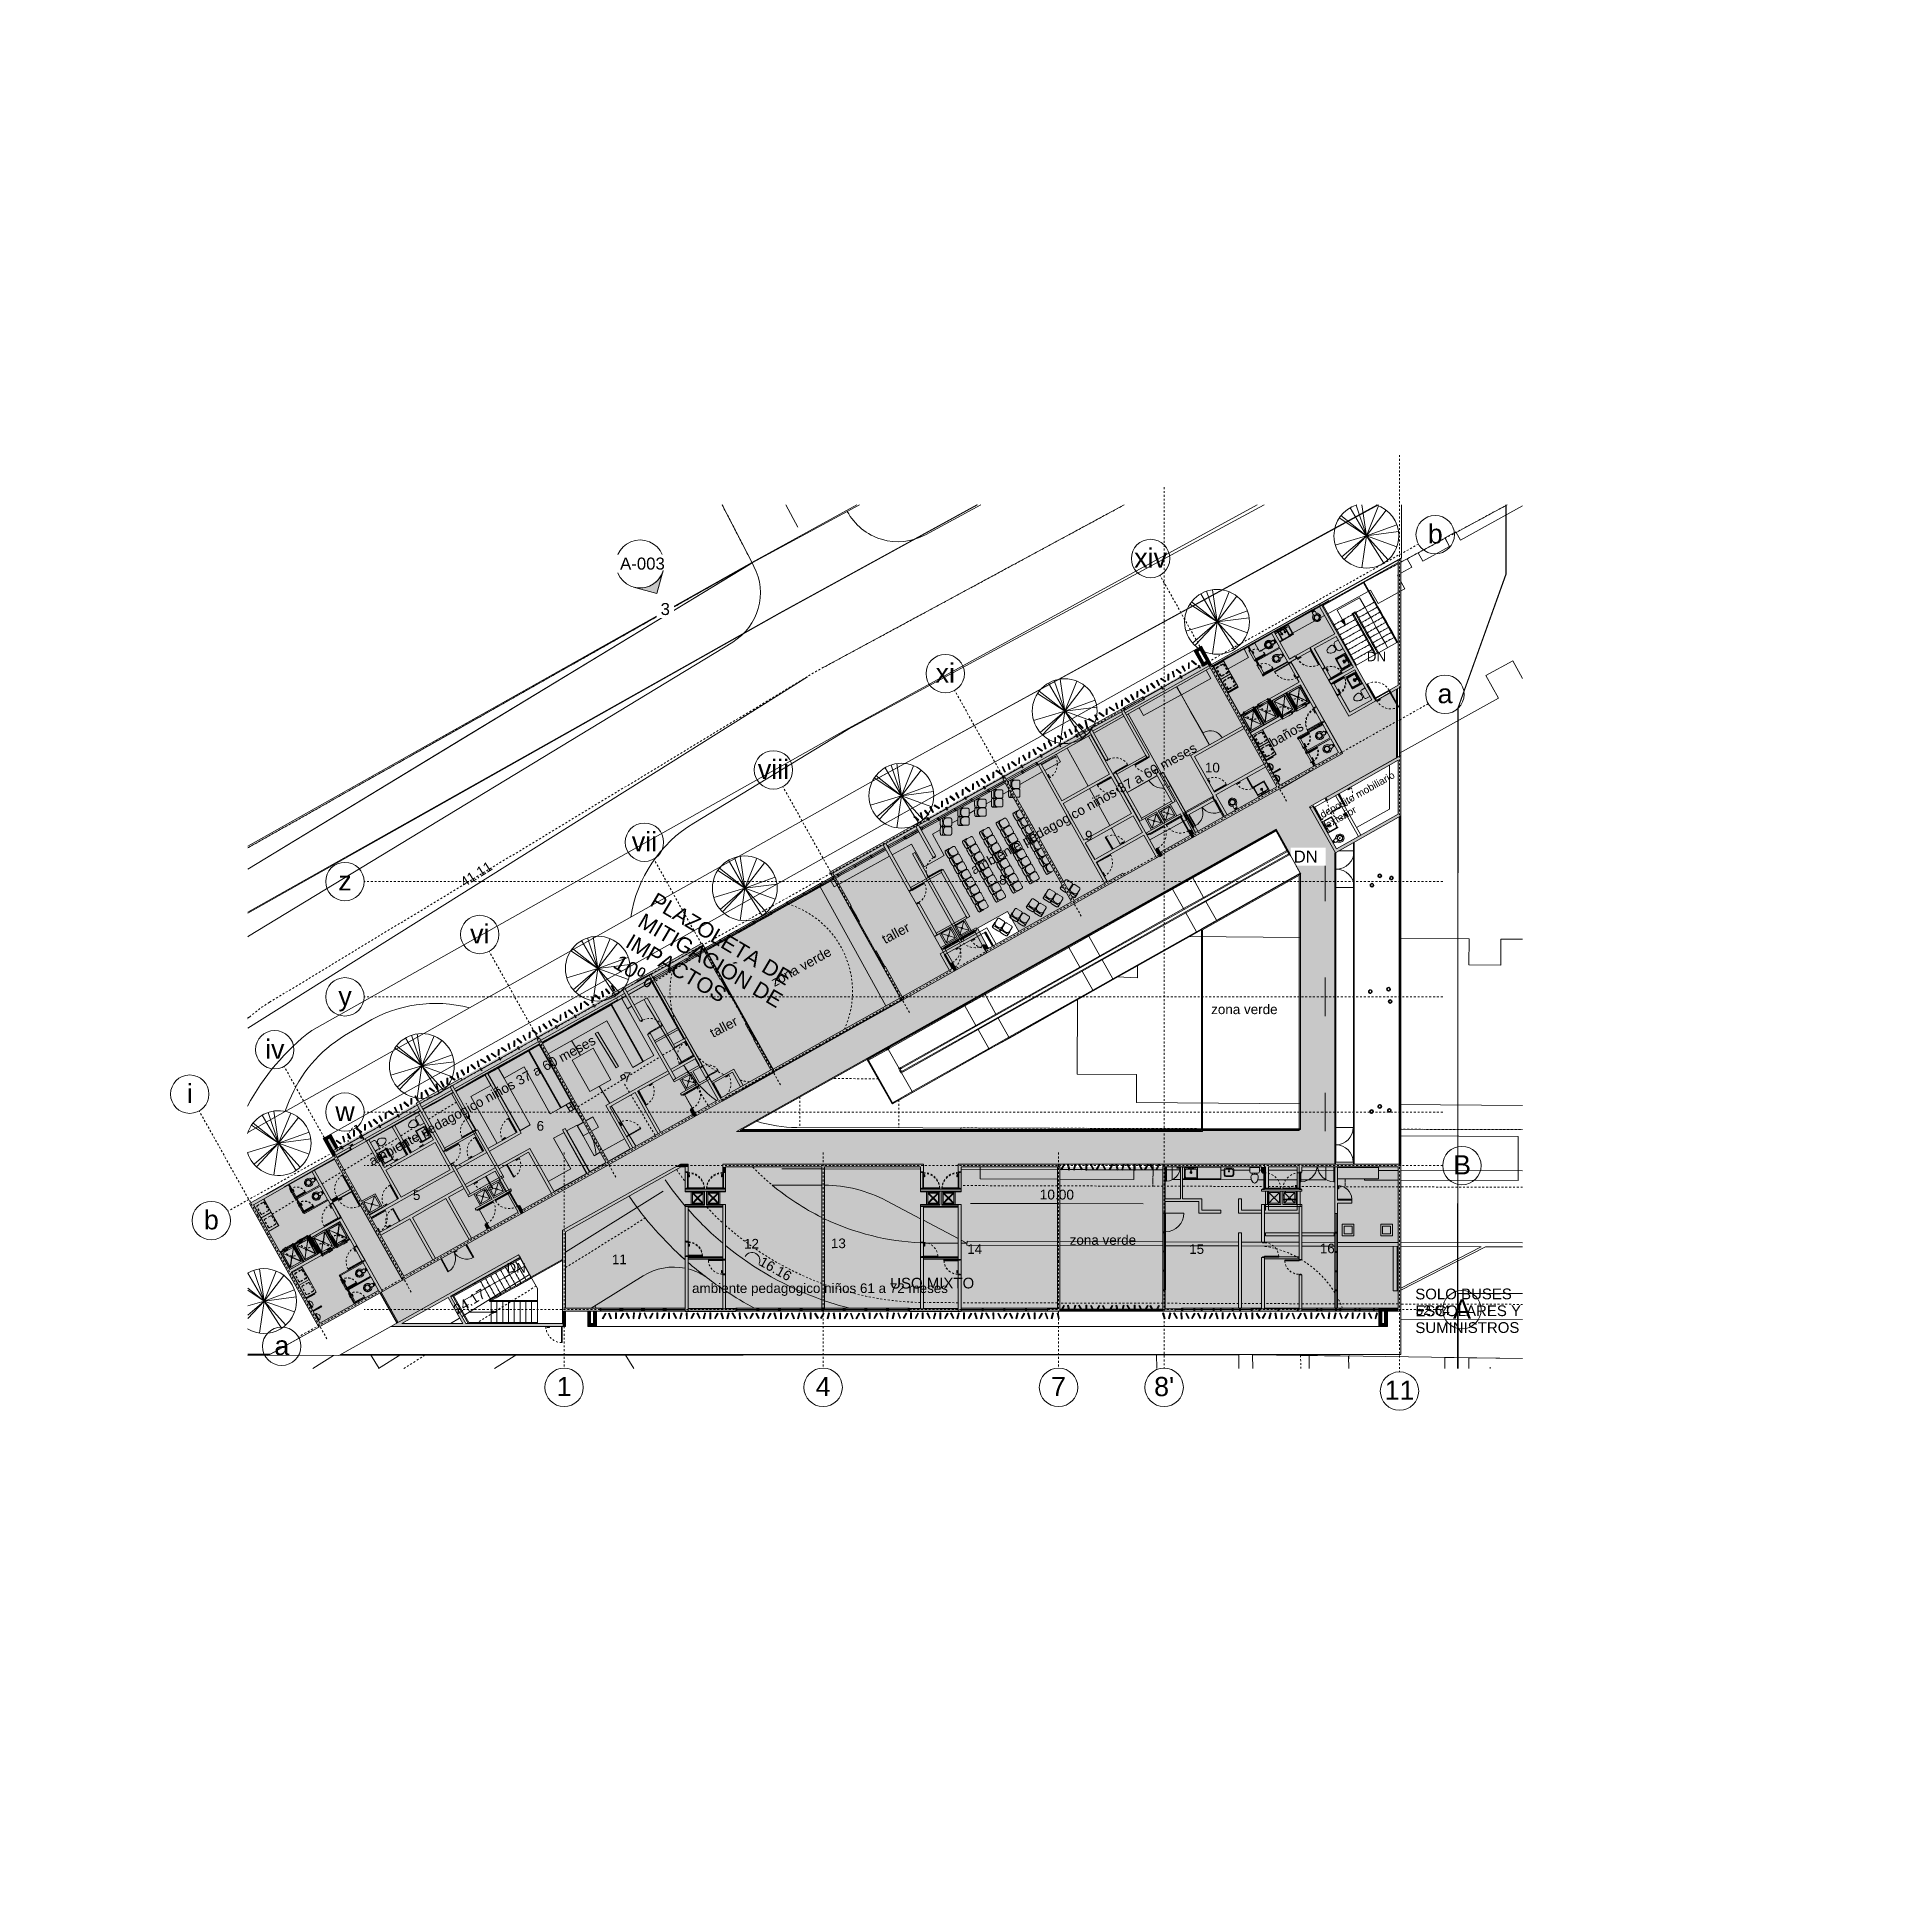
# Model space of a CAD drawing. Header units: metres. Extents: x -16.5 to 80.2, y 17.9 to 114.6.
import ezdxf

# ---------------------------------------------------------------- set-up
doc = ezdxf.new("R2010")
doc.units = ezdxf.units.M
for name, pattern in [('Basculante', [0.004, 0.0025, -0.0015]), ('Dash dot dot', [0.020637, 0.00635, -0.004763, 0, -0.004763, 0, -0.004763]), ('IMPORT-ACAD_ISO02W100 _2_', [0.075, 0.06, -0.015]), ('IMPORT-carrilciclo', [0.016, 0.006, -0.01]), ('IMPORT-HIDDEN _5_', [0.001875, 0.00125, -0.000625]), ('IMPORT-HIDDEN2 _2_', [0.023813, 0.015875, -0.007938]), ('LineaDiscontinua-1_5mm', [0.003, 0.0015, -0.0015]), ('LíneaDeRejilla', [0.021, 0.012, -0.003, 0.003, -0.003])]:
    doc.linetypes.add(name, pattern=pattern)
for name, color, linetype, lineweight in [('00_AREAS DE CESION PUBLICA', 63, 'Continuous', 5), ('00_TEXTOS', 7, 'Continuous', 5), ('00_URB_ ZONAS DURAS PEATONALES', 31, 'Continuous', 5), ('00_URB_HUELLA JARDÍN', 7, 'Continuous', 5), ('00_URB_LINDEROS', 1, 'Continuous', 5), ('00_URB_ZONAS VERDES_NO CTA', 63, 'Continuous', 5), ('00_VIA LOCAL LOTE A SEGREGAR', 253, 'Continuous', 5), ('A-BRND', 11, 'Continuous', 5), ('A-DETL', 3, 'Continuous', 5), ('A-DETL-3', 151, 'Continuous', 5), ('A-DETL-GENF', 92, 'Continuous', 5), ('A-ESCA', 31, 'Continuous', 5), ('A-GENM', 13, 'Continuous', 5), ('A-GLAZ-CURT', 52, 'Continuous', 9), ('A-GLAZ-CWMG', 51, 'Continuous', 13), ('A-MUEB', 31, 'Continuous', 5), ('A-MURO', 113, 'Continuous', 9), ('A-MURO-ACHU', 111, 'Continuous', 9), ('A-PISO', 51, 'Continuous', 9), ('A-PISO-RAMP', 51, 'Continuous', 5), ('A-PISO-RAMP-TEXT', 2, 'Continuous', 5), ('A-PL5', 5, 'Continuous', 5), ('A-PSAJ-ARBOL', 71, 'Continuous', 5), ('A-PUER', 31, 'Continuous', 5), ('A-PUER-MARC', 31, 'Continuous', 5), ('A-TEXT-NOTA', 2, 'Continuous', 5), ('A-TEXT-SIMB', 111, 'Continuous', 5), ('A-VENT', 1, 'Continuous', 5), ('A-VENT-CORT', 52, 'Continuous', 5), ('A-VENT-CORT-MARC', 51, 'Continuous', 5), ('A-WALL', 113, 'Continuous', 18), ('A07-PROYECCION-01', 8, 'IMPORT-HIDDEN2 _2_', 5), ('COTAS', 2, 'Continuous', 5), ('H-HID-APAR', 6, 'Continuous', 5), ('I-MOBI', 30, 'Continuous', 5), ('Q-CASE', 31, 'Dash dot dot', 5), ('S-CERC-SIMB', 2, 'Continuous', 35), ('S-COLS-SYMB', 171, 'Continuous', 35), ('S-ESCA-IDEN', 31, 'Continuous', 5), ('S-REJI', 1, 'Continuous', 5), ('S-REJI-IDEN', 1, 'Continuous', 5)]:
    doc.layers.add(name, color=color, linetype=linetype, lineweight=lineweight)
doc.styles.add('Arial', font='arial.ttf', dxfattribs={"height": 0.510389})
doc.styles.add('Arial_1', font='arial.ttf', dxfattribs={"height": 0.797154})
doc.styles.add('Arial_2', font='arial.ttf', dxfattribs={"height": 0.558007})
doc.styles.add('Arial_3', font='arial.ttf', dxfattribs={"height": 0.5})
doc.styles.add('Arial_4', font='arial.ttf', dxfattribs={"height": 0.625})
doc.styles.add('Arial_5', font='arial.ttf', dxfattribs={"height": 1})
doc.styles.add('Arial_6', font='arial.ttf', dxfattribs={"height": 0.375})

msp = doc.modelspace()

# ---------------------------------------------------------------- texts
at = {"layer": 'A-TEXT-NOTA', "color": 7, "attachment_point": 1}
for s, insert, char_height, width, rotation, style in [('baños', (47.549, 78.037), 0.5, 2.36498, 29.84649, 'Arial_3'), ('ambiente pedagogico niños 37 a 60 meses', (32, 71.412), 0.5, 16.55485, 28.98334, 'Arial_3'), ('10', (44.258, 76.805), 0.5, 0.96202, 0.18005, 'Arial_3'), ('deposito mobiliario ', (50.191, 74.238), 0.375, 5.39135, 29.36891, 'Arial_6'), ('exterior', (50.483, 73.719), 0.375, 2.06435, 29.36891, 'Arial_6'), ('9', (38.019, 73.269), 0.5, 0.48101, 0.18005, 'Arial_3'), ('8', (33.548, 70.965), 0.5, 0.48101, 0.18005, 'Arial_3'), ('taller', (27.382, 67.807), 0.5, 1.88397, 27.8206, 'Arial_3'), ('zona verde', (21.613, 65.568), 0.5, 4.28903, 29.15282, 'Arial_3'), ('taller', (18.428, 62.922), 0.5, 1.88397, 27.8206, 'Arial_3'), ('ambiente pedagogico niños 37 a 60 meses', (0.678, 56.248), 0.5, 16.55485, 28.66748, 'Arial_3'), ('7', (14.012, 60.701), 0.5, 0.48101, 0.18005, 'Arial_3'), ('6', (9.478, 58.156), 0.5, 0.48101, 0.18005, 'Arial_3'), ('5', (3.043, 54.549), 0.5, 0.48101, 0.18005, 'Arial_3'), ('12', (20.272, 52.021), 0.5, 0.96202, 0.18005, 'Arial_3'), ('13', (24.795, 52.041), 0.5, 0.96202, 0.18005, 'Arial_3'), ('14', (31.889, 51.744), 0.5, 0.96202, 0.18005, 'Arial_3'), ('15', (43.439, 51.744), 0.5, 0.96202, 0.18005, 'Arial_3'), ('16', (50.239, 51.775), 0.5, 0.96202, 0.18005, 'Arial_3'), ('11', (13.394, 51.206), 0.5, 0.96202, 0.18005, 'Arial_3')]:
    msp.add_mtext(s, dxfattribs=dict(at, insert=insert, char_height=char_height, width=width, rotation=rotation, style=style))
at = {"layer": 'A-TEXT-NOTA', "color": 7, "char_height": 0.5, "attachment_point": 1, "style": 'Arial_3'}
for s, insert, width in [('zona verde', (44.584, 64.224), 4.28903), ('zona verde', (37.223, 52.216), 4.28903), ('ambiente pedagogico niños 61 a 72 meses', (17.569, 49.708), 16.55485)]:
    msp.add_mtext(s, dxfattribs=dict(at, insert=insert, width=width))
at = {"layer": 'S-ESCA-IDEN', "char_height": 0.5, "width": 1.20548, "attachment_point": 1, "line_spacing_factor": 0.941778, "style": 'Arial_3'}
for insert in [(52.681, 82.591), (7.912, 50.771)]:
    msp.add_mtext('DN', dxfattribs=dict(at, insert=insert))
at = {"layer": 'S-REJI-IDEN', "char_height": 1, "attachment_point": 2, "line_spacing_factor": 0.941778, "style": 'Arial_5'}
for s, insert, width in [('b', (56.249, 89.222), 0.93044), ('xiv', (41.434, 87.969), 2.04451), ('xi', (30.748, 81.979), 1.19978), ('a', (56.756, 80.909), 0.93044), ('viii', (21.807, 76.967), 1.94657), ('vii', (15.093, 73.204), 1.5793), ('z', (-0.49, 71.161), 0.8325), ('vi', (6.523, 68.4), 1.21202), ('y', (-0.49, 65.161), 0.79577), ('iv', (-4.148, 62.402), 1.21202), ('i', (-8.57, 60.089), 0.36728), ('w', (-0.49, 59.161), 1.16305), ('B', (57.64, 56.379), 1.11408), ('b', (-7.448, 53.517), 0.93044), ('A', (57.64, 48.879), 1.11408), ('a', (-3.781, 46.975), 0.93044), ('1', (10.91, 44.839), 0.93044), ('4', (24.391, 44.839), 0.93044), ('7', (36.641, 44.839), 0.93044), ("8'", (42.137, 44.839), 1.24875), ('11', (54.387, 44.647), 1.86088)]:
    msp.add_mtext(s, dxfattribs=dict(at, insert=insert, width=width))

# ---------------------------------------------------------------- blocks, each defined once
blk = doc.blocks.new('Puerta-Batiente-ConDilataciones - 800x2200-4 Dilataciones-1041456-Nivel 2')
at = {"layer": 'A-PUER'}
for p, q in [((-0.372, -0.819), (-0.372, -0.075)), ((-0.332, -0.819), (-0.372, -0.819)), ((-0.332, -0.075), (-0.332, -0.819))]:
    blk.add_line(p, q, dxfattribs=at)
at = {"layer": 'A-PUER', "linetype": 'LineaDiscontinua-1_5mm'}
blk.add_arc((-0.372, -0.075), 0.744, 273.0819, 0, dxfattribs=at)
blk = doc.blocks.new('Manija-Horizontal-SinCerradura - 120-1041475-Nivel 2')
at = {"layer": 'A-PUER'}
for p, q in [((0.12, 0.008), (0.12, 0)), ((0.12, 0.008), (0.18, 0.008)), ((0.124, 0.008), (0.12, 0.008)), ((0.14, 0.038), (0.14, 0.008)), ((0.16, 0.008), (0.16, 0.038)), ((0.27, 0.063), (0.165, 0.063)), ((0.165, 0.043), (0.27, 0.043)), ((0.18, 0.008), (0.176, 0.008)), ((0.18, 0), (0.18, 0.008)), ((0.27, 0.063), (0.27, 0.043))]:
    blk.add_line(p, q, dxfattribs=at)
at = {"layer": 'A-PUER', "flags": 128}
for points in [[(0.165, 0.063), (0.164, 0.063), (0.163, 0.063), (0.162, 0.063), (0.161, 0.063), (0.16, 0.063), (0.159, 0.062), (0.158, 0.062), (0.157, 0.062), (0.156, 0.061), (0.155, 0.061), (0.154, 0.061), (0.153, 0.06), (0.153, 0.06), (0.152, 0.059), (0.151, 0.059), (0.15, 0.058), (0.149, 0.057), (0.149, 0.057), (0.148, 0.056), (0.147, 0.055), (0.146, 0.055), (0.146, 0.054), (0.145, 0.053), (0.145, 0.052), (0.144, 0.052), (0.143, 0.051), (0.143, 0.05), (0.142, 0.049), (0.142, 0.048), (0.142, 0.047), (0.141, 0.046), (0.141, 0.045), (0.141, 0.044), (0.141, 0.043), (0.14, 0.042), (0.14, 0.041), (0.14, 0.04), (0.14, 0.039), (0.14, 0.038), (0.14, 0.038)], [(0.16, 0.038), (0.16, 0.038), (0.16, 0.038), (0.16, 0.039), (0.16, 0.039), (0.16, 0.039), (0.16, 0.039), (0.16, 0.039), (0.16, 0.04), (0.16, 0.04), (0.16, 0.04), (0.16, 0.04), (0.161, 0.04), (0.161, 0.04), (0.161, 0.041), (0.161, 0.041), (0.161, 0.041), (0.161, 0.041), (0.161, 0.041), (0.161, 0.041), (0.162, 0.042), (0.162, 0.042), (0.162, 0.042), (0.162, 0.042), (0.162, 0.042), (0.162, 0.042), (0.162, 0.042), (0.163, 0.042), (0.163, 0.043), (0.163, 0.043), (0.163, 0.043), (0.163, 0.043), (0.164, 0.043), (0.164, 0.043), (0.164, 0.043), (0.164, 0.043), (0.164, 0.043), (0.165, 0.043), (0.165, 0.043), (0.165, 0.043), (0.165, 0.043)]]:
    blk.add_lwpolyline(points, dxfattribs=at)
blk = doc.blocks.new('Puerta-Batiente-HojaLisa - 900x2200-1042010-Nivel 2')
at = {"layer": 'A-PUER'}
for p, q in [((-0.382, -0.919), (-0.4, -0.919)), ((-0.382, -0.075), (-0.382, -0.919))]:
    blk.add_line(p, q, dxfattribs=at)
at = {"layer": 'A-PUER', "linetype": 'LineaDiscontinua-1_5mm'}
blk.add_arc((-0.422, -0.075), 0.844, 272.71646, 0, dxfattribs=at)
blk = doc.blocks.new('Puerta-Batiente-HojaLisa - 900x2200-1042033-Nivel 2')
at = {"layer": 'A-PUER'}
for p, q in [((-0.382, 0.919), (-0.4, 0.919)), ((-0.382, 0.075), (-0.382, 0.919))]:
    blk.add_line(p, q, dxfattribs=at)
at = {"layer": 'A-PUER', "linetype": 'LineaDiscontinua-1_5mm'}
blk.add_arc((-0.422, 0.075), 0.844, 360, 87.28354, dxfattribs=at)
blk = doc.blocks.new('Manija-Horizontal-SinCerradura - 120-1041476-Nivel 2')
at = {"layer": 'A-PUER'}
for p, q in [((0.12, 0), (0.12, -0.008)), ((0.18, -0.008), (0.18, 0)), ((0.12, -0.008), (0.124, -0.008)), ((0.18, -0.008), (0.12, -0.008)), ((0.14, -0.008), (0.14, -0.038)), ((0.16, -0.038), (0.16, -0.008)), ((0.27, -0.043), (0.165, -0.043)), ((0.165, -0.063), (0.27, -0.063)), ((0.176, -0.008), (0.18, -0.008)), ((0.27, -0.043), (0.27, -0.063))]:
    blk.add_line(p, q, dxfattribs=at)
at = {"layer": 'A-PUER', "flags": 128}
for points in [[(0.14, -0.038), (0.14, -0.039), (0.14, -0.04), (0.14, -0.041), (0.14, -0.042), (0.14, -0.043), (0.141, -0.044), (0.141, -0.045), (0.141, -0.046), (0.142, -0.047), (0.142, -0.048), (0.142, -0.049), (0.143, -0.05), (0.143, -0.05), (0.144, -0.051), (0.144, -0.052), (0.145, -0.053), (0.146, -0.054), (0.146, -0.054), (0.147, -0.055), (0.148, -0.056), (0.148, -0.057), (0.149, -0.057), (0.15, -0.058), (0.151, -0.058), (0.151, -0.059), (0.152, -0.06), (0.153, -0.06), (0.154, -0.061), (0.155, -0.061), (0.156, -0.061), (0.157, -0.062), (0.158, -0.062), (0.159, -0.062), (0.16, -0.062), (0.161, -0.063), (0.162, -0.063), (0.163, -0.063), (0.164, -0.063), (0.165, -0.063), (0.165, -0.063)], [(0.165, -0.043), (0.165, -0.043), (0.165, -0.043), (0.164, -0.043), (0.164, -0.043), (0.164, -0.043), (0.164, -0.043), (0.164, -0.043), (0.163, -0.043), (0.163, -0.043), (0.163, -0.043), (0.163, -0.043), (0.163, -0.042), (0.163, -0.042), (0.162, -0.042), (0.162, -0.042), (0.162, -0.042), (0.162, -0.042), (0.162, -0.042), (0.162, -0.042), (0.161, -0.041), (0.161, -0.041), (0.161, -0.041), (0.161, -0.041), (0.161, -0.041), (0.161, -0.041), (0.161, -0.041), (0.161, -0.04), (0.16, -0.04), (0.16, -0.04), (0.16, -0.04), (0.16, -0.04), (0.16, -0.039), (0.16, -0.039), (0.16, -0.039), (0.16, -0.039), (0.16, -0.039), (0.16, -0.038), (0.16, -0.038), (0.16, -0.038), (0.16, -0.038)]]:
    blk.add_lwpolyline(points, dxfattribs=at)
blk = doc.blocks.new('Panel de sistema - Vidrio-10-1633781-Nivel 2')
at = {"layer": 'A-VENT-CORT'}
for p, q in [((-0.55, 0.005), (0.55, 0.005)), ((0.55, 0.005), (0.55, -0.005)), ((0.55, -0.005), (-0.55, -0.005))]:
    blk.add_line(p, q, dxfattribs=at)
blk = doc.blocks.new('Panel de sistema - Vidrio-10-1633782-Nivel 2')
at = {"layer": 'A-VENT-CORT'}
for p, q in [((-0.5375, 0.005), (0.5375, 0.005)), ((-0.5375, 0.005), (-0.5375, -0.005)), ((0.5375, 0.005), (0.5375, -0.005)), ((0.5375, -0.005), (-0.5375, -0.005))]:
    blk.add_line(p, q, dxfattribs=at)
blk = doc.blocks.new('Panel de sistema - Vidrio-10-V1-Nivel 2')
at = {"layer": 'A-VENT-CORT'}
for p, q in [((-0.55, 0.005), (0.55, 0.005)), ((-0.55, 0.005), (-0.55, -0.005)), ((0.55, 0.005), (0.55, -0.005)), ((0.55, -0.005), (-0.55, -0.005))]:
    blk.add_line(p, q, dxfattribs=at)
blk = doc.blocks.new('Panel de sistema - Vidrio-10-V2-Nivel 2')
at = {"layer": 'A-VENT-CORT'}
for p, q in [((-0.538, 0.005), (-0.538, -0.005)), ((-0.438, 0.005), (0.537, 0.005)), ((0.537, 0.005), (0.537, -0.005)), ((0.537, -0.005), (-0.538, -0.005))]:
    blk.add_line(p, q, dxfattribs=at)
blk = doc.blocks.new('Panel de sistema - Vidrio-10-1633794-Nivel 2')
at = {"layer": 'A-VENT-CORT'}
for p, q in [((-0.012, 0.005), (0.012, 0.005)), ((-0.012, 0.005), (-0.012, -0.005)), ((0.012, 0.005), (0.012, -0.005)), ((0.012, -0.005), (-0.012, -0.005))]:
    blk.add_line(p, q, dxfattribs=at)
blk = doc.blocks.new('Puerta-Batiente-HojaLisa - 700x2200-1187620-Nivel 2')
at = {"layer": 'A-PUER'}
for p, q in [((-0.322, -0.719), (-0.322, -0.075)), ((-0.282, -0.719), (-0.322, -0.719)), ((-0.282, -0.075), (-0.282, -0.719))]:
    blk.add_line(p, q, dxfattribs=at)
at = {"layer": 'A-PUER', "linetype": 'LineaDiscontinua-1_5mm'}
blk.add_arc((-0.322, -0.075), 0.644, 273.56104, 360, dxfattribs=at)
blk = doc.blocks.new('M_Sink-Single-2D - 660 x 560mm-1187621-Nivel 2')
at = {"layer": 'H-HID-APAR'}
for p, q in [((0.002, 0.65), (0.002, 0.14)), ((0.002, 0.65), (0.002, 0.14)), ((0.636, 0.675), (0.027, 0.675)), ((0.636, 0.675), (0.027, 0.675)), ((0.027, 0.115), (0.636, 0.115)), ((0.027, 0.115), (0.636, 0.115)), ((0.033, 0.592), (0.033, 0.236)), ((0.579, 0.643), (0.084, 0.643)), ((0.084, 0.185), (0.322, 0.185)), ((0.341, 0.356), (0.322, 0.356)), ((0.322, 0.356), (0.322, 0.147)), ((0.322, 0.147), (0.341, 0.147)), ((0.341, 0.147), (0.341, 0.356)), ((0.341, 0.185), (0.579, 0.185)), ((0.63, 0.236), (0.63, 0.592)), ((0.662, 0.14), (0.662, 0.65)), ((0.662, 0.14), (0.662, 0.65))]:
    blk.add_line(p, q, dxfattribs=at)
for centre, radius, start, end in [((0.027, 0.65), 0.0254, 90, 180), ((0.027, 0.65), 0.0254, 90, 180), ((0.027, 0.14), 0.0254, 180, 270), ((0.027, 0.14), 0.0254, 180, 270), ((0.084, 0.592), 0.0508, 90, 180), ((0.084, 0.236), 0.0508, 180, 270), ((0.23, 0.15), 0.0254, 360, 180), ((0.23, 0.15), 0.0254, 180, 0), ((0.332, 0.356), 0.0508, 360, 180), ((0.332, 0.356), 0.0508, 180, 259.19308), ((0.332, 0.356), 0.0508, 280.80692, 0), ((0.433, 0.15), 0.0254, 360, 180), ((0.433, 0.15), 0.0254, 180, 360), ((0.579, 0.592), 0.0508, 360, 90), ((0.579, 0.236), 0.0508, 270, 0), ((0.636, 0.65), 0.0254, 0, 90), ((0.636, 0.65), 0.0254, 0, 90), ((0.636, 0.14), 0.0254, 270, 360), ((0.636, 0.14), 0.0254, 270, 0)]:
    blk.add_arc(centre, radius, start, end, dxfattribs=at)
blk = doc.blocks.new('Puerta-Batiente-HojaLisa - 800x2200-1043135-Nivel 2')
at = {"layer": 'A-PUER'}
for p, q in [((-0.372, -0.819), (-0.372, -0.079)), ((-0.332, -0.819), (-0.372, -0.819)), ((-0.332, -0.079), (-0.332, -0.819))]:
    blk.add_line(p, q, dxfattribs=at)
at = {"layer": 'A-PUER', "linetype": 'LineaDiscontinua-1_5mm'}
blk.add_arc((-0.372, -0.075), 0.744, 273.0819, 359.73068, dxfattribs=at)
blk = doc.blocks.new('Manija-Horizontal-SinCerradura - 120-V3-Nivel 2')
at = {"layer": 'A-PUER'}
for p, q in [((0.12, 0.008), (0.12, 0.004)), ((0.12, 0.008), (0.18, 0.008)), ((0.124, 0.008), (0.12, 0.008)), ((0.14, 0.038), (0.14, 0.008)), ((0.16, 0.008), (0.16, 0.038)), ((0.27, 0.063), (0.165, 0.063)), ((0.165, 0.043), (0.27, 0.043)), ((0.18, 0.008), (0.176, 0.008)), ((0.18, 0.004), (0.18, 0.008)), ((0.27, 0.063), (0.27, 0.043))]:
    blk.add_line(p, q, dxfattribs=at)
at = {"layer": 'A-PUER', "flags": 128}
for points in [[(0.165, 0.063), (0.164, 0.063), (0.163, 0.063), (0.162, 0.063), (0.161, 0.063), (0.16, 0.063), (0.159, 0.062), (0.158, 0.062), (0.157, 0.062), (0.156, 0.061), (0.155, 0.061), (0.154, 0.061), (0.153, 0.06), (0.153, 0.06), (0.152, 0.059), (0.151, 0.059), (0.15, 0.058), (0.149, 0.057), (0.149, 0.057), (0.148, 0.056), (0.147, 0.055), (0.146, 0.055), (0.146, 0.054), (0.145, 0.053), (0.145, 0.052), (0.144, 0.052), (0.143, 0.051), (0.143, 0.05), (0.142, 0.049), (0.142, 0.048), (0.142, 0.047), (0.141, 0.046), (0.141, 0.045), (0.141, 0.044), (0.141, 0.043), (0.14, 0.042), (0.14, 0.041), (0.14, 0.04), (0.14, 0.039), (0.14, 0.038), (0.14, 0.038)], [(0.16, 0.038), (0.16, 0.038), (0.16, 0.038), (0.16, 0.039), (0.16, 0.039), (0.16, 0.039), (0.16, 0.039), (0.16, 0.039), (0.16, 0.04), (0.16, 0.04), (0.16, 0.04), (0.16, 0.04), (0.161, 0.04), (0.161, 0.04), (0.161, 0.041), (0.161, 0.041), (0.161, 0.041), (0.161, 0.041), (0.161, 0.041), (0.161, 0.041), (0.162, 0.042), (0.162, 0.042), (0.162, 0.042), (0.162, 0.042), (0.162, 0.042), (0.162, 0.042), (0.162, 0.042), (0.163, 0.042), (0.163, 0.043), (0.163, 0.043), (0.163, 0.043), (0.163, 0.043), (0.164, 0.043), (0.164, 0.043), (0.164, 0.043), (0.164, 0.043), (0.164, 0.043), (0.165, 0.043), (0.165, 0.043), (0.165, 0.043), (0.165, 0.043)]]:
    blk.add_lwpolyline(points, dxfattribs=at)
blk = doc.blocks.new('PuertaVentana-Batiente-2Cuerpos-ConDivisionHorizontal - 1800x2000 - Division 80-1717527-Nivel 2')
at = {"layer": 'A-PUER'}
for p, q in [((-0.855, 0.84), (-0.87, 0.84)), ((-0.87, 0.84), (-0.87, 0.075)), ((-0.855, 0.075), (-0.855, 0.84)), ((0.855, 0.353), (0.855, 0.84)), ((0.855, 0.84), (0.87, 0.84)), ((0.87, 0.84), (0.87, 0.353))]:
    blk.add_line(p, q, dxfattribs=at)
for centre, start, end in [((-0.87, -0.03), 6.9721, 89.01209), ((0.87, -0.03), 90.98791, 173.0279)]:
    blk.add_arc(centre, 0.87, start, end, dxfattribs=at)
blk = doc.blocks.new('Puerta-Batiente-HojaLisa - 900x2200-V4-Nivel 2')
at = {"layer": 'A-PUER'}
for p, q in [((-0.422, -0.908), (-0.422, -0.075)), ((-0.382, -0.075), (-0.382, -0.656))]:
    blk.add_line(p, q, dxfattribs=at)
at = {"layer": 'A-PUER', "linetype": 'LineaDiscontinua-1_5mm'}
blk.add_arc((-0.422, -0.075), 0.844, 280.57322, 0, dxfattribs=at)
blk = doc.blocks.new('Puerta-Batiente-HojaLisa - 900x2200-V5-Nivel 2')
at = {"layer": 'A-PUER'}
for p, q in [((-0.422, 0.908), (-0.422, 0.075)), ((-0.382, 0.075), (-0.382, 0.908))]:
    blk.add_line(p, q, dxfattribs=at)
at = {"layer": 'A-PUER', "linetype": 'LineaDiscontinua-1_5mm'}
for start, end in [(67.9593, 82.76078), (360, 56.35001)]:
    blk.add_arc((-0.422, 0.075), 0.844, start, end, dxfattribs=at)
blk = doc.blocks.new('Montante rectangular - 50x150-1633745-Nivel 2')
at = {"layer": 'A-VENT-CORT-MARC'}
for p, q in [((-0.025, -0.075), (-0.025, 0.075)), ((-0.025, 0.075), (0.025, 0.075)), ((0.025, 0.075), (0.025, -0.075)), ((0.025, -0.075), (-0.025, -0.075))]:
    blk.add_line(p, q, dxfattribs=at)
blk = doc.blocks.new('Montante rectangular - 50x150-V6-Nivel 2')
at = {"layer": 'A-VENT-CORT-MARC'}
for p, q in [((-0.025, -0.005), (-0.025, 0.075)), ((-0.025, 0.075), (0.025, 0.075)), ((0.025, 0.075), (0.025, -0.005))]:
    blk.add_line(p, q, dxfattribs=at)
blk = doc.blocks.new('M_Door-Curtain-Wall-Single-Glass - M_Door-Curtain-Wall-Single-Glass-1730357-Nivel 2')
at = {"layer": 'A-PUER'}
blk.add_line((0.488, -0.075), (0.488, -1.026), dxfattribs=at)
blk.add_arc((0.488, -0.051), 0.975, 181.43129, 270, dxfattribs=at)
blk = doc.blocks.new('Panel de sistema - Vidrio-10-1728378-Nivel 2')
at = {"layer": 'A-VENT-CORT'}
for p, q in [((-0.488, 0.005), (0.488, 0.005)), ((-0.488, 0.005), (-0.488, -0.005)), ((0.488, 0.005), (0.488, -0.005)), ((0.488, -0.005), (-0.488, -0.005))]:
    blk.add_line(p, q, dxfattribs=at)
blk = doc.blocks.new('Panel de sistema - Vidrio-10-1633759-Nivel 2')
at = {"layer": 'A-VENT-CORT'}
for p, q in [((-0.475, 0.005), (0.475, 0.005)), ((-0.475, 0.005), (-0.475, -0.005)), ((0.475, 0.005), (0.475, -0.005)), ((0.475, -0.005), (-0.475, -0.005))]:
    blk.add_line(p, q, dxfattribs=at)
blk = doc.blocks.new('Panel de sistema - Vidrio-10-1633850-Nivel 2')
at = {"layer": 'A-VENT-CORT'}
for p, q in [((-0.463, 0.005), (0.463, 0.005)), ((-0.463, 0.005), (-0.463, -0.005)), ((0.463, 0.005), (0.463, -0.005)), ((0.463, -0.005), (-0.463, -0.005))]:
    blk.add_line(p, q, dxfattribs=at)
blk = doc.blocks.new('Panel de sistema - Vidrio-10-V7-Nivel 2')
at = {"layer": 'A-VENT-CORT'}
for p, q in [((-0.475, 0.005), (0.332, 0.005)), ((-0.475, 0.005), (-0.475, -0.005)), ((0.332, -0.005), (-0.475, -0.005))]:
    blk.add_line(p, q, dxfattribs=at)
blk = doc.blocks.new('Panel de sistema - Vidrio-10-V8-Nivel 2')
at = {"layer": 'A-VENT-CORT'}
for p, q in [((-0.475, 0.005), (0.282, 0.005)), ((-0.475, 0.005), (-0.475, -0.005)), ((0.432, 0.005), (0.475, 0.005)), ((0.475, 0.005), (0.475, -0.005)), ((0.282, -0.005), (-0.475, -0.005)), ((0.475, -0.005), (0.432, -0.005))]:
    blk.add_line(p, q, dxfattribs=at)
blk = doc.blocks.new('Panel de sistema - Vidrio-10-V9-Nivel 2')
at = {"layer": 'A-VENT-CORT'}
for p, q in [((-0.475, 0.005), (0.432, 0.005)), ((-0.475, 0.005), (-0.475, -0.005)), ((0.432, -0.005), (-0.475, -0.005))]:
    blk.add_line(p, q, dxfattribs=at)
blk = doc.blocks.new('Panel de sistema - Vidrio-10-V10-Nivel 2')
at = {"layer": 'A-VENT-CORT'}
for p, q in [((-0.418, 0.005), (0.475, 0.005)), ((0.475, 0.005), (0.475, -0.005)), ((0.475, -0.005), (-0.418, -0.005))]:
    blk.add_line(p, q, dxfattribs=at)
blk = doc.blocks.new('Panel de sistema - Vidrio-10-1741027-Nivel 2')
at = {"layer": 'A-VENT-CORT'}
for p, q in [((-0.417, 0.005), (0.417, 0.005)), ((-0.417, 0.005), (-0.417, -0.005)), ((0.417, 0.005), (0.417, -0.005)), ((0.417, -0.005), (-0.417, -0.005))]:
    blk.add_line(p, q, dxfattribs=at)
blk = doc.blocks.new('Montante rectangular - 50x150-V11-Nivel 2')
at = {"layer": 'A-VENT-CORT-MARC'}
for p, q in [((-0.018, 0.075), (0.025, 0.075)), ((0.025, 0.075), (0.025, -0.075)), ((0.025, -0.075), (-0.018, -0.075))]:
    blk.add_line(p, q, dxfattribs=at)
blk = doc.blocks.new('Montante rectangular - 50x150-1633852-Nivel 2')
at = {"layer": 'A-VENT-CORT-MARC'}
for p, q in [((0, 0.075), (-0.05, 0.075)), ((-0.05, 0.075), (-0.05, -0.075)), ((0, -0.075), (0, 0.075)), ((-0.05, -0.075), (0, -0.075))]:
    blk.add_line(p, q, dxfattribs=at)
blk = doc.blocks.new('M_Water Closet - Flush Valve - Floor Mounted - Private - 6_1 Lpf-1196158-Nivel 2')
at = {"layer": 'H-HID-APAR'}
for p, q in [((-0.064, -0.102), (-0.089, -0.127)), ((-0.089, -0.127), (-0.089, -0.213)), ((-0.043, -0.281), (-0.083, -0.209)), ((-0.038, 0), (-0.064, -0.025)), ((-0.064, -0.025), (-0.064, -0.102)), ((-0.006, -0.597), (-0.013, -0.596)), ((0.064, -0.025), (0.038, 0)), ((0.083, -0.209), (0.043, -0.281)), ((0.064, -0.102), (0.064, -0.025)), ((0.089, -0.127), (0.064, -0.102)), ((0.089, -0.213), (0.089, -0.127))]:
    blk.add_line(p, q, dxfattribs=at)
at = {"layer": 'H-HID-APAR', "flags": 128}
for points in [[(-0.111, -0.325), (-0.107, -0.321), (-0.102, -0.317), (-0.098, -0.313), (-0.092, -0.309), (-0.087, -0.306), (-0.082, -0.302), (-0.076, -0.299), (-0.071, -0.296), (-0.065, -0.293), (-0.059, -0.291), (-0.053, -0.289), (-0.051, -0.288)], [(0.014, -0.596), (0.009, -0.597), (0.003, -0.597)], [(0.051, -0.288), (0.057, -0.29), (0.063, -0.292), (0.068, -0.295), (0.074, -0.298), (0.08, -0.301), (0.085, -0.304), (0.09, -0.308), (0.096, -0.311), (0.101, -0.315), (0.105, -0.319), (0.11, -0.324)]]:
    blk.add_lwpolyline(points, dxfattribs=at)
at = {"layer": 'H-HID-APAR'}
for centre, radius, start, end in [((0.019, -0.418), 0.232, 115.8609, 252.57414), ((0.002, -0.429), 0.155, 106.96329, 257.03671), ((0, -0.438), 0.146, 0, 180), ((0, -0.438), 0.146, 180, 238.35838), ((0, -0.438), 0.146, 161.44192, 165.97071), ((0, -0.437), 0.13, 90, 270), ((0, -0.438), 0.146, 146.59153, 151.90112), ((0, -0.438), 0.146, 132.2685, 137.75398), ((0, -0.438), 0.146, 118.11894, 123.43346), ((0, -0.438), 0.146, 240.61494, 251.15914), ((-0.042, -0.61), 0.0307, 252.57414, 72.57414), ((0, -0.438), 0.146, 104.04286, 108.5788), ((0, -0.438), 0.146, 255.85513, 284.14487), ((0, -0.438), 0.04, 30, 140.10827), ((0, -0.064), 0.0254, 360, 180), ((0, -0.064), 0.0254, 180, 360), ((0, -0.438), 0.197, 263.5978, 276.4022), ((0, -0.437), 0.13, 270, 90), ((0.042, -0.61), 0.0307, 107.42586, 287.42586), ((0, -0.438), 0.04, 315, 324.56805), ((-0.002, -0.429), 0.155, 282.96329, 73.03671), ((0, -0.438), 0.146, 71.4212, 75.95714), ((0, -0.438), 0.146, 288.84086, 299.38506), ((-0.019, -0.418), 0.232, 287.42586, 64.1391), ((0, -0.438), 0.146, 56.56654, 61.88106), ((0, -0.438), 0.146, 301.64162, 0), ((0, -0.438), 0.146, 42.24602, 47.7315), ((0, -0.438), 0.146, 28.09888, 33.40847), ((0, -0.438), 0.146, 14.02929, 18.55808)]:
    blk.add_arc(centre, radius, start, end, dxfattribs=at)
blk = doc.blocks.new('Ramp - Ramp-1384892-Nivel 2')
at = {"layer": 'A-PISO-RAMP'}
blk.add_line((57.438, 49.186), (60.794, 49.186), dxfattribs=at)
blk.add_open_spline([(57.438, 49.186), (57.438, 48.361), (57.438, 47.059), (57.438, 45.757), (57.438, 45.28)], degree=3, knots=[-1, -1, -1, -1, -0.4444444, -0.1237455, -0.1237455, -0.1237455, -0.1237455], dxfattribs=at)
blk = doc.blocks.new('Montante rectangular - 30x30-1440428-Nivel 2')
at = {"layer": 'A-VENT-CORT-MARC'}
for p, q in [((-0.015, -0.015), (-0.015, 0.015)), ((-0.015, 0.015), (0.015, 0.015)), ((0.015, 0.015), (0.015, -0.015)), ((0.015, -0.015), (-0.015, -0.015))]:
    blk.add_line(p, q, dxfattribs=at)
blk = doc.blocks.new('Montante rectangular - 30x30-1440109-Nivel 2')
at = {"layer": 'A-VENT-CORT-MARC'}
for p, q in [((51.047, 58.004), (51.077, 58.004)), ((51.047, 57.934), (51.047, 58.004)), ((51.077, 57.934), (51.047, 57.934)), ((51.077, 58.004), (51.077, 57.934))]:
    blk.add_line(p, q, dxfattribs=at)
blk = doc.blocks.new('Montante rectangular - 30x30-1440110-Nivel 2')
at = {"layer": 'A-VENT-CORT-MARC'}
for p, q in [((51.047, 70.134), (51.047, 70.219)), ((51.077, 70.134), (51.047, 70.134)), ((51.077, 70.219), (51.077, 70.134))]:
    blk.add_line(p, q, dxfattribs=at)
blk = doc.blocks.new('Montante rectangular - 30x30-1440111-Nivel 2')
at = {"layer": 'A-VENT-CORT-MARC'}
for p, q in [((51.047, 70.319), (51.077, 70.319)), ((51.047, 70.219), (51.047, 70.319)), ((51.077, 70.319), (51.077, 70.219))]:
    blk.add_line(p, q, dxfattribs=at)
blk = doc.blocks.new('Montante rectangular - 30x30-1504270-Nivel 2')
at = {"layer": 'A-VENT-CORT-MARC'}
for p, q in [((51.047, 57.904), (51.077, 57.904)), ((51.047, 57.819), (51.047, 57.904)), ((51.077, 57.819), (51.047, 57.819)), ((51.077, 57.904), (51.077, 57.819))]:
    blk.add_line(p, q, dxfattribs=at)
blk = doc.blocks.new('Panel de sistema - Vidrio-10-1633764-Nivel 2')
at = {"layer": 'A-VENT-CORT'}
for p, q in [((-0.5, 0.005), (0.5, 0.005)), ((-0.5, 0.005), (-0.5, -0.005)), ((0.5, -0.005), (-0.5, -0.005))]:
    blk.add_line(p, q, dxfattribs=at)
blk = doc.blocks.new('Puerta-Batiente-HojaLisa - 900x2200-V12-Nivel 2')
at = {"layer": 'A-PUER'}
for p, q in [((-0.422, -0.919), (-0.422, -0.075)), ((-0.382, -0.919), (-0.422, -0.919)), ((-0.382, -0.075), (-0.382, -0.919))]:
    blk.add_line(p, q, dxfattribs=at)
at = {"layer": 'A-PUER', "linetype": 'LineaDiscontinua-1_5mm'}
blk.add_arc((-0.422, -0.075), 0.844, 272.71646, 0, dxfattribs=at)
blk = doc.blocks.new('Puerta-Batiente-HojaLisa - 800x2200-V13-Nivel 2')
at = {"layer": 'A-PUER'}
for p, q in [((-0.372, -0.819), (-0.372, -0.075)), ((-0.332, -0.819), (-0.372, -0.819)), ((-0.332, -0.075), (-0.332, -0.819))]:
    blk.add_line(p, q, dxfattribs=at)
at = {"layer": 'A-PUER', "linetype": 'LineaDiscontinua-1_5mm'}
blk.add_arc((-0.372, -0.075), 0.744, 273.0819, 0, dxfattribs=at)
blk = doc.blocks.new('M_Door-Curtain-Wall-Double-Storefront - M_Door-Curtain-Wall-Double-Storefront-1504195-Nivel 2')
at = {"layer": 'A-PUER'}
for p, q in [((-0.9, -0.01555), (-0.9, -0.91555)), ((0.9, -0.01555), (0.9, -0.91555))]:
    blk.add_line(p, q, dxfattribs=at)
for centre, start, end in [((-0.9, -0.01555), 270, 360), ((0.9, -0.01555), 180, 270)]:
    blk.add_arc(centre, 0.9, start, end, dxfattribs=at)
blk = doc.blocks.new('Panel de sistema - Vidrio-10-1504194-Nivel 2')
at = {"layer": 'A-VENT-CORT'}
for p, q in [((-0.9, 0.005), (0.9, 0.005)), ((-0.9, 0.005), (-0.9, -0.005)), ((0.9, 0.005), (0.9, -0.005)), ((0.9, -0.005), (-0.9, -0.005))]:
    blk.add_line(p, q, dxfattribs=at)
blk = doc.blocks.new('M_Door-Curtain-Wall-Double-Storefront - M_Door-Curtain-Wall-Double-Storefront-1504482-Nivel 2')
at = {"layer": 'A-PUER'}
for p, q in [((-0.95, -0.016), (-0.95, -0.966)), ((0.95, -0.157), (0.95, -0.966))]:
    blk.add_line(p, q, dxfattribs=at)
for centre, start, end in [((-0.95, -0.016), 270, 360), ((0.95, -0.016), 180, 270)]:
    blk.add_arc(centre, 0.95, start, end, dxfattribs=at)
blk = doc.blocks.new('Panel de sistema - Vidrio-10-1504484-Nivel 2')
at = {"layer": 'A-VENT-CORT'}
for p, q in [((-0.95, 0.005), (0.859, 0.005)), ((-0.95, 0.005), (-0.95, -0.005)), ((0.864, -0.005), (-0.95, -0.005))]:
    blk.add_line(p, q, dxfattribs=at)
blk = doc.blocks.new('Puerta-Batiente-HojaLisa - 900x1_400 Discapacitados-1536111-Nivel 2')
at = {"layer": 'A-PUER'}
for p, q in [((-0.422, -0.919), (-0.422, -0.075)), ((-0.382, -0.919), (-0.422, -0.919)), ((-0.382, -0.075), (-0.382, -0.919))]:
    blk.add_line(p, q, dxfattribs=at)
at = {"layer": 'A-PUER', "linetype": 'LineaDiscontinua-1_5mm'}
blk.add_arc((-0.422, -0.075), 0.844, 272.71646, 0, dxfattribs=at)
blk = doc.blocks.new('Puerta-Batiente-HojaLisa - 900x2200-V14-Nivel 2')
at = {"layer": 'A-PUER'}
for p, q in [((-0.382, 0.919), (-0.422, 0.919)), ((-0.422, 0.919), (-0.422, 0.075)), ((-0.382, 0.075), (-0.382, 0.919))]:
    blk.add_line(p, q, dxfattribs=at)
at = {"layer": 'A-PUER', "linetype": 'LineaDiscontinua-1_5mm'}
blk.add_arc((-0.422, 0.075), 0.844, 360, 87.28354, dxfattribs=at)
blk = doc.blocks.new('Puerta-Batiente-HojaLisa - 700x2200-1508701-Nivel 2')
at = {"layer": 'A-PUER'}
for p, q in [((-0.282, 0.719), (-0.322, 0.719)), ((-0.322, 0.719), (-0.322, 0.075)), ((-0.282, 0.075), (-0.282, 0.719))]:
    blk.add_line(p, q, dxfattribs=at)
at = {"layer": 'A-PUER', "linetype": 'LineaDiscontinua-1_5mm'}
blk.add_arc((-0.322, 0.075), 0.644, 0, 86.43896, dxfattribs=at)
blk = doc.blocks.new('M_Toilet-Domestic-3D - M_Toilet-Domestic-3D-1584717-Nivel 2')
at = {"layer": 'H-HID-APAR'}
for p, q in [((-0.253, 0.298), (-0.253, 0.495)), ((-0.188, 0.025), (-0.191, 0)), ((-0.191, 0), (-0.186, -0.051)), ((-0.184, 0.051), (-0.188, 0.025)), ((-0.177, 0.076), (-0.184, 0.051)), ((-0.163, 0.102), (-0.177, 0.076)), ((-0.132, 0.127), (-0.163, 0.102)), ((0.159, 0.204), (-0.159, 0.204)), ((-0.123, 0.204), (-0.132, 0.127)), ((-0.097, 0.14), (-0.132, 0.127)), ((-0.025, 0.152), (-0.097, 0.14)), ((0.025, 0.152), (-0.025, 0.152)), ((0.097, 0.14), (0.025, 0.152)), ((0.132, 0.127), (0.097, 0.14)), ((0.123, 0.204), (0.132, 0.127)), ((0.163, 0.102), (0.132, 0.127)), ((0.177, 0.076), (0.163, 0.102)), ((0.184, 0.051), (0.177, 0.076)), ((0.188, 0.025), (0.184, 0.051)), ((0.186, -0.051), (0.191, 0)), ((0.191, 0), (0.188, 0.025)), ((0.253, 0.495), (0.253, 0.298)), ((-0.186, -0.051), (-0.172, -0.102)), ((-0.172, -0.102), (-0.154, -0.152)), ((-0.154, -0.152), (-0.13, -0.203)), ((-0.13, -0.203), (-0.095, -0.254)), ((-0.095, -0.254), (-0.07, -0.279)), ((-0.07, -0.279), (-0.048, -0.292)), ((-0.048, -0.292), (-0.013, -0.305)), ((-0.013, -0.305), (0.013, -0.305)), ((0.013, -0.305), (0.048, -0.292)), ((0.048, -0.292), (0.07, -0.279)), ((0.07, -0.279), (0.095, -0.254)), ((0.095, -0.254), (0.13, -0.203)), ((0.13, -0.203), (0.154, -0.152)), ((0.154, -0.152), (0.172, -0.102)), ((0.172, -0.102), (0.186, -0.051))]:
    blk.add_line(p, q, dxfattribs=at)
for centre, start, end in [((-0.159, 0.298), 180, 270), ((0.159, 0.298), 270, 360)]:
    blk.add_arc(centre, 0.0946, start, end, dxfattribs=at)
blk = doc.blocks.new('M_Toilet-Domestic-3D - M_Toilet-Domestic-3D-1585321-Nivel 2')
at = {"layer": 'H-HID-APAR'}
for p, q in [((-0.191, 0), (-0.186, 0.051)), ((-0.186, 0.051), (-0.172, 0.102)), ((-0.172, 0.102), (-0.154, 0.152)), ((-0.154, 0.152), (-0.13, 0.203)), ((-0.13, 0.203), (-0.095, 0.254)), ((-0.095, 0.254), (-0.07, 0.279)), ((-0.07, 0.279), (-0.048, 0.292)), ((-0.048, 0.292), (-0.013, 0.305)), ((-0.013, 0.305), (0.013, 0.305)), ((0.013, 0.305), (0.048, 0.292)), ((0.048, 0.292), (0.07, 0.279)), ((0.07, 0.279), (0.095, 0.254)), ((0.095, 0.254), (0.13, 0.203)), ((0.13, 0.203), (0.154, 0.152)), ((0.154, 0.152), (0.172, 0.102)), ((0.172, 0.102), (0.186, 0.051)), ((0.186, 0.051), (0.191, 0)), ((-0.253, -0.298), (-0.253, -0.495)), ((-0.188, -0.025), (-0.191, 0)), ((-0.184, -0.051), (-0.188, -0.025)), ((-0.177, -0.076), (-0.184, -0.051)), ((-0.163, -0.102), (-0.177, -0.076)), ((-0.132, -0.127), (-0.163, -0.102)), ((0.159, -0.204), (-0.159, -0.204)), ((-0.097, -0.14), (-0.132, -0.127)), ((-0.123, -0.204), (-0.132, -0.127)), ((-0.025, -0.152), (-0.097, -0.14)), ((0.025, -0.152), (-0.025, -0.152)), ((0.097, -0.14), (0.025, -0.152)), ((0.132, -0.127), (0.097, -0.14)), ((0.123, -0.204), (0.132, -0.127)), ((0.163, -0.102), (0.132, -0.127)), ((0.177, -0.076), (0.163, -0.102)), ((0.184, -0.051), (0.177, -0.076)), ((0.188, -0.025), (0.184, -0.051)), ((0.191, 0), (0.188, -0.025)), ((0.253, -0.495), (0.253, -0.298))]:
    blk.add_line(p, q, dxfattribs=at)
for centre, start, end in [((-0.159, -0.298), 90, 180), ((0.159, -0.298), 0, 90)]:
    blk.add_arc(centre, 0.0946, start, end, dxfattribs=at)
blk = doc.blocks.new('M_Sink-Single-2D - 660 x 560mm-1585322-Nivel 2')
at = {"layer": 'H-HID-APAR'}
for p, q in [((0.002, -0.65), (0.002, -0.14)), ((0.002, -0.65), (0.002, -0.14)), ((0.027, -0.115), (0.636, -0.115)), ((0.027, -0.115), (0.636, -0.115)), ((0.636, -0.675), (0.027, -0.675)), ((0.636, -0.675), (0.027, -0.675)), ((0.033, -0.592), (0.033, -0.236)), ((0.084, -0.185), (0.322, -0.185)), ((0.579, -0.643), (0.084, -0.643)), ((0.322, -0.147), (0.341, -0.147)), ((0.322, -0.356), (0.322, -0.147)), ((0.341, -0.356), (0.322, -0.356)), ((0.341, -0.147), (0.341, -0.356)), ((0.341, -0.185), (0.579, -0.185)), ((0.63, -0.236), (0.63, -0.592)), ((0.662, -0.14), (0.662, -0.65)), ((0.662, -0.14), (0.662, -0.65))]:
    blk.add_line(p, q, dxfattribs=at)
for centre, radius, start, end in [((0.027, -0.14), 0.0254, 90, 180), ((0.027, -0.14), 0.0254, 90, 180), ((0.027, -0.65), 0.0254, 180, 270), ((0.027, -0.65), 0.0254, 180, 270), ((0.084, -0.236), 0.0508, 90, 180), ((0.084, -0.592), 0.0508, 180, 270), ((0.23, -0.15), 0.0254, 360, 180), ((0.23, -0.15), 0.0254, 180, 0), ((0.332, -0.356), 0.0508, 100.80692, 180), ((0.332, -0.356), 0.0508, 180, 0), ((0.332, -0.356), 0.0508, 360, 79.19308), ((0.433, -0.15), 0.0254, 0, 180), ((0.433, -0.15), 0.0254, 180, 0), ((0.579, -0.236), 0.0508, 360, 90), ((0.579, -0.592), 0.0508, 270, 0), ((0.636, -0.14), 0.0254, 0, 90), ((0.636, -0.14), 0.0254, 0, 90), ((0.636, -0.65), 0.0254, 270, 0), ((0.636, -0.65), 0.0254, 270, 0)]:
    blk.add_arc(centre, radius, start, end, dxfattribs=at)
blk = doc.blocks.new('M_Water Closet - Flush Valve - Floor Mounted - Public - 6_1 Lpf-1196154-Nivel 2')
at = {"layer": 'H-HID-APAR'}
for p, q in [((-0.064, -0.102), (-0.089, -0.127)), ((-0.089, -0.127), (-0.089, -0.213)), ((-0.043, -0.281), (-0.083, -0.209)), ((-0.046, -0.008), (-0.064, -0.025)), ((-0.064, -0.025), (-0.064, -0.102)), ((-0.006, -0.597), (-0.013, -0.596)), ((0.083, -0.209), (0.043, -0.281)), ((0.064, -0.025), (0.046, -0.008)), ((0.064, -0.102), (0.064, -0.025)), ((0.089, -0.127), (0.064, -0.102)), ((0.089, -0.213), (0.089, -0.127))]:
    blk.add_line(p, q, dxfattribs=at)
at = {"layer": 'H-HID-APAR', "flags": 128}
for points in [[(-0.111, -0.325), (-0.107, -0.321), (-0.102, -0.317), (-0.098, -0.313), (-0.092, -0.309), (-0.087, -0.306), (-0.082, -0.302), (-0.076, -0.299), (-0.071, -0.296), (-0.065, -0.293), (-0.059, -0.291), (-0.053, -0.289), (-0.051, -0.288)], [(0.014, -0.596), (0.009, -0.597), (0.003, -0.597)], [(0.051, -0.288), (0.057, -0.29), (0.063, -0.292), (0.068, -0.295), (0.074, -0.298), (0.08, -0.301), (0.085, -0.304), (0.09, -0.308), (0.096, -0.311), (0.101, -0.315), (0.105, -0.319), (0.11, -0.324)]]:
    blk.add_lwpolyline(points, dxfattribs=at)
at = {"layer": 'H-HID-APAR'}
for centre, radius, start, end in [((0.019, -0.418), 0.232, 115.8609, 252.57414), ((0.002, -0.429), 0.155, 106.96329, 257.03671), ((0, -0.438), 0.146, 0, 180), ((0, -0.438), 0.146, 180, 238.35838), ((0, -0.438), 0.146, 161.44192, 165.97071), ((0, -0.437), 0.13, 90, 270), ((0, -0.438), 0.146, 146.59153, 151.90112), ((0, -0.438), 0.146, 132.2685, 137.75398), ((0, -0.438), 0.146, 118.11894, 123.43346), ((0, -0.438), 0.146, 240.61494, 251.15914), ((-0.042, -0.61), 0.0307, 252.57414, 72.57414), ((0, -0.438), 0.146, 104.04286, 108.5788), ((0, -0.438), 0.146, 255.85513, 284.14487), ((0, -0.064), 0.0254, 360, 180), ((0, -0.064), 0.0254, 180, 360), ((0, -0.438), 0.197, 263.5978, 276.4022), ((0, -0.437), 0.13, 270, 90), ((0.042, -0.61), 0.0307, 107.42586, 287.42586), ((-0.002, -0.429), 0.155, 282.96329, 73.03671), ((0, -0.438), 0.146, 71.4212, 75.95714), ((0, -0.438), 0.146, 288.84086, 299.38506), ((-0.019, -0.418), 0.232, 287.42586, 64.1391), ((0, -0.438), 0.146, 56.56654, 61.88106), ((0, -0.438), 0.146, 301.64162, 0), ((0, -0.438), 0.146, 42.24602, 47.7315), ((0, -0.438), 0.146, 28.09888, 33.40847), ((0, -0.438), 0.146, 14.02929, 18.55808)]:
    blk.add_arc(centre, radius, start, end, dxfattribs=at)
blk = doc.blocks.new('M_Sink-Single-2D - 660 x 560mm-1585875-Nivel 2')
at = {"layer": 'H-HID-APAR'}
for p, q in [((0.002, 0.635), (0.002, 0.125)), ((0.002, 0.635), (0.002, 0.125)), ((0.622, 0.66), (0.027, 0.66)), ((0.622, 0.66), (0.027, 0.66)), ((0.027, 0.1), (0.622, 0.1)), ((0.027, 0.1), (0.622, 0.1)), ((0.033, 0.577), (0.033, 0.221)), ((0.579, 0.628), (0.084, 0.628)), ((0.084, 0.17), (0.322, 0.17)), ((0.341, 0.341), (0.322, 0.341)), ((0.322, 0.341), (0.322, 0.132)), ((0.322, 0.132), (0.341, 0.132)), ((0.341, 0.132), (0.341, 0.341)), ((0.341, 0.17), (0.579, 0.17))]:
    blk.add_line(p, q, dxfattribs=at)
for centre, radius, start, end in [((0.027, 0.635), 0.0254, 90, 180), ((0.027, 0.635), 0.0254, 90, 180), ((0.027, 0.125), 0.0254, 180, 270), ((0.027, 0.125), 0.0254, 180, 270), ((0.084, 0.577), 0.0508, 90, 180), ((0.084, 0.221), 0.0508, 180, 270), ((0.23, 0.135), 0.0254, 360, 180), ((0.23, 0.135), 0.0254, 180, 0), ((0.332, 0.341), 0.0508, 360, 180), ((0.332, 0.341), 0.0508, 180, 259.19308), ((0.332, 0.341), 0.0508, 280.80692, 0), ((0.433, 0.135), 0.0254, 360, 180), ((0.433, 0.135), 0.0254, 180, 360), ((0.579, 0.577), 0.0508, 25.26921, 90), ((0.579, 0.221), 0.0508, 270, 334.73772)]:
    blk.add_arc(centre, radius, start, end, dxfattribs=at)
blk = doc.blocks.new('Puerta-Batiente-HojaLisa - 600x1_400-1274801-Nivel 2')
at = {"layer": 'A-PUER'}
for p, q in [((-0.272, -0.569), (-0.272, -0.025)), ((-0.272, -0.025), (-0.232, -0.025)), ((-0.232, -0.569), (-0.272, -0.569)), ((-0.232, -0.025), (-0.232, -0.569))]:
    blk.add_line(p, q, dxfattribs=at)
at = {"layer": 'A-PUER', "linetype": 'LineaDiscontinua-1_5mm'}
blk.add_arc((-0.272, -0.025), 0.544, 274.21673, 0, dxfattribs=at)
at = {"layer": 'A-PUER-MARC'}
for p, q in [((-0.3, 0.028), (-0.3, 0.075)), ((-0.3, 0.075), (0.3, 0.075)), ((0.3, 0.075), (0.3, -0.025)), ((0.3, -0.025), (-0.298, -0.025))]:
    blk.add_line(p, q, dxfattribs=at)
blk = doc.blocks.new('Manija-Horizontal-SinCerradura - 120-V15-Nivel 2')
at = {"layer": 'A-PUER'}
for p in [(0.165, -0.063), (0.27, -0.06)]:
    blk.add_line(p, (0.27, -0.063), dxfattribs=at)
at = {"layer": 'A-PUER', "flags": 128}
blk.add_lwpolyline([(0.153, -0.06), (0.154, -0.061), (0.155, -0.061), (0.156, -0.061), (0.157, -0.062), (0.158, -0.062), (0.159, -0.062), (0.16, -0.062), (0.161, -0.063), (0.162, -0.063), (0.163, -0.063), (0.164, -0.063), (0.165, -0.063), (0.165, -0.063)], dxfattribs=at)
blk = doc.blocks.new('Puerta-Batiente-HojaLisa - 600x1_400-V16-Nivel 2')
at = {"layer": 'A-PUER'}
for p, q in [((-0.272, -0.569), (-0.272, -0.025)), ((-0.272, -0.025), (-0.232, -0.025)), ((-0.232, -0.569), (-0.272, -0.569)), ((-0.232, -0.025), (-0.232, -0.569))]:
    blk.add_line(p, q, dxfattribs=at)
at = {"layer": 'A-PUER', "linetype": 'LineaDiscontinua-1_5mm'}
blk.add_arc((-0.272, -0.025), 0.544, 274.21673, 0, dxfattribs=at)
at = {"layer": 'A-PUER-MARC'}
for p, q in [((-0.3, 0.028), (-0.3, 0.075)), ((-0.3, 0.075), (0.3, 0.075)), ((0.3, 0.075), (0.3, -0.025)), ((0.3, -0.025), (-0.3, -0.025))]:
    blk.add_line(p, q, dxfattribs=at)
blk = doc.blocks.new('Puerta-Batiente-HojaLisa - 600x1_400-1587083-Nivel 2')
at = {"layer": 'A-PUER'}
for p, q in [((-0.232, 0.569), (-0.272, 0.569)), ((-0.272, 0.569), (-0.272, 0.025)), ((-0.272, 0.025), (-0.232, 0.025)), ((-0.232, 0.025), (-0.232, 0.569))]:
    blk.add_line(p, q, dxfattribs=at)
at = {"layer": 'A-PUER', "linetype": 'LineaDiscontinua-1_5mm'}
blk.add_arc((-0.272, 0.025), 0.544, 360, 85.78327, dxfattribs=at)
at = {"layer": 'A-PUER-MARC'}
for p, q in [((-0.3, -0.075), (-0.3, 0.025)), ((-0.3, 0.025), (0.3, 0.025)), ((0.3, 0.025), (0.3, -0.006)), ((0.3, -0.075), (-0.3, -0.075)), ((0.3, -0.056), (0.3, -0.075))]:
    blk.add_line(p, q, dxfattribs=at)
blk = doc.blocks.new('Manija-Horizontal-SinCerradura - 120-V17-Nivel 2')
at = {"layer": 'A-PUER'}
for q in [(0.165, 0.063), (0.27, 0.06)]:
    blk.add_line((0.27, 0.063), q, dxfattribs=at)
at = {"layer": 'A-PUER', "flags": 128}
blk.add_lwpolyline([(0.165, 0.063), (0.164, 0.063), (0.163, 0.063), (0.162, 0.063), (0.161, 0.063), (0.16, 0.063), (0.159, 0.062), (0.158, 0.062), (0.157, 0.062), (0.156, 0.061), (0.155, 0.061), (0.154, 0.061), (0.153, 0.06)], dxfattribs=at)
blk = doc.blocks.new('Puerta-Batiente-HojaLisa - 600x1_400-V18-Nivel 2')
at = {"layer": 'A-PUER'}
for p, q in [((-0.232, 0.569), (-0.272, 0.569)), ((-0.272, 0.569), (-0.272, 0.025)), ((-0.272, 0.025), (-0.232, 0.025)), ((-0.232, 0.025), (-0.232, 0.569))]:
    blk.add_line(p, q, dxfattribs=at)
at = {"layer": 'A-PUER', "linetype": 'LineaDiscontinua-1_5mm'}
blk.add_arc((-0.272, 0.025), 0.544, 360, 85.78327, dxfattribs=at)
at = {"layer": 'A-PUER-MARC'}
for p, q in [((-0.3, -0.075), (-0.3, 0.025)), ((-0.3, 0.025), (0.3, 0.025)), ((0.3, 0.025), (0.3, -0.018)), ((0.3, -0.075), (-0.3, -0.075)), ((0.3, -0.068), (0.3, -0.075))]:
    blk.add_line(p, q, dxfattribs=at)
blk = doc.blocks.new('M_Water Closet - Flush Valve - Floor Mounted - Public - 6_1 Lpf-V19-Nivel 2')
at = {"layer": 'H-HID-APAR'}
for p, q in [((-0.064, -0.102), (-0.089, -0.127)), ((-0.089, -0.127), (-0.089, -0.213)), ((-0.043, -0.281), (-0.083, -0.209)), ((-0.038, 0), (-0.064, -0.025)), ((-0.064, -0.025), (-0.064, -0.102)), ((-0.006, -0.597), (-0.013, -0.596)), ((0.064, -0.025), (0.038, 0)), ((0.083, -0.209), (0.043, -0.281)), ((0.064, -0.102), (0.064, -0.025)), ((0.089, -0.127), (0.064, -0.102)), ((0.089, -0.213), (0.089, -0.127))]:
    blk.add_line(p, q, dxfattribs=at)
at = {"layer": 'H-HID-APAR', "flags": 128}
for points in [[(-0.111, -0.325), (-0.107, -0.321), (-0.102, -0.317), (-0.098, -0.313), (-0.092, -0.309), (-0.087, -0.306), (-0.082, -0.302), (-0.076, -0.299), (-0.071, -0.296), (-0.065, -0.293), (-0.059, -0.291), (-0.053, -0.289), (-0.051, -0.288)], [(0.014, -0.596), (0.009, -0.597), (0.003, -0.597)], [(0.051, -0.288), (0.057, -0.29), (0.063, -0.292), (0.068, -0.295), (0.074, -0.298), (0.08, -0.301), (0.085, -0.304), (0.09, -0.308), (0.096, -0.311), (0.101, -0.315), (0.105, -0.319), (0.11, -0.324)]]:
    blk.add_lwpolyline(points, dxfattribs=at)
at = {"layer": 'H-HID-APAR'}
for centre, radius, start, end in [((0.019, -0.418), 0.232, 115.8609, 252.57414), ((0.002, -0.429), 0.155, 106.96329, 257.03671), ((0, -0.438), 0.146, 0, 180), ((0, -0.438), 0.146, 180, 238.35838), ((0, -0.438), 0.146, 161.44192, 165.97071), ((0, -0.437), 0.13, 90, 270), ((0, -0.438), 0.146, 146.59153, 151.90112), ((0, -0.438), 0.146, 132.2685, 137.75398), ((0, -0.438), 0.146, 118.11894, 123.43346), ((0, -0.438), 0.146, 240.61494, 251.15914), ((-0.042, -0.61), 0.0307, 252.57414, 72.57414), ((0, -0.438), 0.146, 104.04286, 108.5788), ((0, -0.438), 0.146, 255.85513, 284.14487), ((0, -0.064), 0.0254, 360, 180), ((0, -0.064), 0.0254, 180, 360), ((0, -0.438), 0.197, 263.5978, 276.4022), ((0, -0.437), 0.13, 270, 90), ((0.042, -0.61), 0.0307, 107.42586, 287.42586), ((-0.002, -0.429), 0.155, 282.96329, 73.03671), ((0, -0.438), 0.146, 71.4212, 75.95714), ((0, -0.438), 0.146, 288.84086, 299.38506), ((-0.019, -0.418), 0.232, 287.42586, 64.1391), ((0, -0.438), 0.146, 56.56654, 61.88106), ((0, -0.438), 0.146, 301.64162, 0), ((0, -0.438), 0.146, 42.24602, 47.7315), ((0, -0.438), 0.146, 28.09888, 33.40847), ((0, -0.438), 0.146, 14.02929, 18.55808)]:
    blk.add_arc(centre, radius, start, end, dxfattribs=at)
blk = doc.blocks.new('M_Water Closet - Flush Valve - Floor Mounted - Public - 6_1 Lpf-V20-Nivel 2')
at = {"layer": 'H-HID-APAR'}
for p, q in [((-0.064, -0.102), (-0.089, -0.127)), ((-0.089, -0.127), (-0.089, -0.213)), ((-0.043, -0.281), (-0.083, -0.209)), ((-0.038, 0), (-0.064, -0.025)), ((-0.064, -0.025), (-0.064, -0.102)), ((-0.006, -0.597), (-0.013, -0.596)), ((0.064, -0.025), (0.038, 0)), ((0.083, -0.209), (0.043, -0.281)), ((0.064, -0.102), (0.064, -0.025)), ((0.089, -0.127), (0.064, -0.102)), ((0.089, -0.213), (0.089, -0.127))]:
    blk.add_line(p, q, dxfattribs=at)
at = {"layer": 'H-HID-APAR', "flags": 128}
for points in [[(-0.111, -0.325), (-0.107, -0.321), (-0.102, -0.317), (-0.098, -0.313), (-0.092, -0.309), (-0.087, -0.306), (-0.082, -0.302), (-0.076, -0.299), (-0.071, -0.296), (-0.065, -0.293), (-0.059, -0.291), (-0.053, -0.289), (-0.051, -0.288)], [(0.014, -0.596), (0.009, -0.597), (0.003, -0.597)], [(0.051, -0.288), (0.057, -0.29), (0.063, -0.292), (0.068, -0.295), (0.074, -0.298), (0.08, -0.301), (0.085, -0.304), (0.09, -0.308), (0.096, -0.311), (0.101, -0.315), (0.105, -0.319), (0.11, -0.324)]]:
    blk.add_lwpolyline(points, dxfattribs=at)
at = {"layer": 'H-HID-APAR'}
for centre, radius, start, end in [((0.019, -0.418), 0.232, 115.8609, 252.57414), ((0.002, -0.429), 0.155, 106.96329, 257.03671), ((0, -0.438), 0.146, 0, 180), ((0, -0.438), 0.146, 180, 238.35838), ((0, -0.438), 0.146, 161.44192, 165.97071), ((0, -0.437), 0.13, 90, 270), ((0, -0.438), 0.146, 146.59153, 151.90112), ((0, -0.438), 0.146, 132.2685, 137.75398), ((0, -0.438), 0.146, 118.11894, 123.43346), ((0, -0.438), 0.146, 240.61494, 251.15914), ((-0.042, -0.61), 0.0307, 252.57414, 72.57414), ((0, -0.438), 0.146, 104.04286, 108.5788), ((0, -0.438), 0.146, 255.85513, 284.14487), ((0, -0.064), 0.0254, 360, 180), ((0, -0.064), 0.0254, 180, 360), ((0, -0.438), 0.197, 263.5978, 276.4022), ((0, -0.437), 0.13, 270, 90), ((0.042, -0.61), 0.0307, 107.42586, 287.42586), ((-0.002, -0.429), 0.155, 282.96329, 73.03671), ((0, -0.438), 0.146, 71.4212, 75.95714), ((0, -0.438), 0.146, 288.84086, 299.38506), ((-0.019, -0.418), 0.232, 287.42586, 64.1391), ((0, -0.438), 0.146, 56.56654, 61.88106), ((0, -0.438), 0.146, 301.64162, 0), ((0, -0.438), 0.146, 42.24602, 47.7315), ((0, -0.438), 0.146, 28.13834, 33.40847), ((0, -0.438), 0.146, 14.02929, 18.55808)]:
    blk.add_arc(centre, radius, start, end, dxfattribs=at)
blk = doc.blocks.new('M_Water Closet - Flush Valve - Floor Mounted - Public - 6_1 Lpf-V21-Nivel 2')
at = {"layer": 'H-HID-APAR'}
for p, q in [((-0.064, -0.102), (-0.089, -0.127)), ((-0.089, -0.127), (-0.089, -0.213)), ((-0.043, -0.281), (-0.083, -0.209)), ((-0.038, 0), (-0.064, -0.025)), ((-0.064, -0.025), (-0.064, -0.102)), ((-0.006, -0.597), (-0.013, -0.596)), ((0.064, -0.025), (0.038, 0)), ((0.083, -0.209), (0.043, -0.281)), ((0.064, -0.102), (0.064, -0.025)), ((0.089, -0.127), (0.064, -0.102)), ((0.089, -0.213), (0.089, -0.127))]:
    blk.add_line(p, q, dxfattribs=at)
at = {"layer": 'H-HID-APAR', "flags": 128}
for points in [[(-0.111, -0.325), (-0.107, -0.321), (-0.102, -0.317), (-0.098, -0.313), (-0.092, -0.309), (-0.087, -0.306), (-0.082, -0.302), (-0.076, -0.299), (-0.071, -0.296), (-0.065, -0.293), (-0.059, -0.291), (-0.053, -0.289), (-0.051, -0.288)], [(0.014, -0.596), (0.009, -0.597), (0.003, -0.597)], [(0.051, -0.288), (0.057, -0.29), (0.063, -0.292), (0.068, -0.295), (0.074, -0.298), (0.08, -0.301), (0.085, -0.304), (0.09, -0.308), (0.096, -0.311), (0.101, -0.315), (0.105, -0.319), (0.11, -0.324)]]:
    blk.add_lwpolyline(points, dxfattribs=at)
at = {"layer": 'H-HID-APAR'}
for centre, radius, start, end in [((0.019, -0.418), 0.232, 115.8609, 252.57414), ((0.002, -0.429), 0.155, 106.96329, 257.03671), ((0, -0.438), 0.146, 0, 180), ((0, -0.438), 0.146, 180, 238.35838), ((0, -0.438), 0.146, 161.44192, 165.97071), ((0, -0.437), 0.13, 90, 270), ((0, -0.438), 0.146, 146.59153, 151.90112), ((0, -0.438), 0.146, 132.2685, 137.75398), ((0, -0.438), 0.146, 118.11894, 123.43346), ((0, -0.438), 0.146, 240.61494, 251.15914), ((-0.042, -0.61), 0.0307, 252.57414, 72.57414), ((0, -0.438), 0.146, 104.04286, 108.5788), ((0, -0.438), 0.146, 255.85513, 284.14487), ((0, -0.064), 0.0254, 360, 180), ((0, -0.064), 0.0254, 180, 360), ((0, -0.438), 0.197, 264.39412, 276.4022), ((0, -0.437), 0.13, 270, 90), ((0.042, -0.61), 0.0307, 107.42586, 287.42586), ((-0.002, -0.429), 0.155, 282.96329, 73.03671), ((0, -0.438), 0.146, 71.4212, 75.95714), ((0, -0.438), 0.146, 288.84086, 299.38506), ((-0.019, -0.418), 0.232, 287.42586, 64.1391), ((0, -0.438), 0.146, 56.56654, 61.88106), ((0, -0.438), 0.146, 301.64162, 0), ((0, -0.438), 0.146, 42.24602, 47.7315), ((0, -0.438), 0.146, 28.09888, 33.40847), ((0, -0.438), 0.146, 14.02929, 18.55808)]:
    blk.add_arc(centre, radius, start, end, dxfattribs=at)
blk = doc.blocks.new('M_Water Closet - Flush Valve - Floor Mounted - Public - 6_1 Lpf-V22-Nivel 2')
at = {"layer": 'H-HID-APAR'}
for p, q in [((-0.064, -0.102), (-0.089, -0.127)), ((-0.089, -0.127), (-0.089, -0.213)), ((-0.043, -0.281), (-0.083, -0.209)), ((-0.038, 0), (-0.064, -0.025)), ((-0.064, -0.025), (-0.064, -0.102)), ((-0.006, -0.597), (-0.013, -0.596)), ((0.064, -0.025), (0.038, 0)), ((0.083, -0.209), (0.043, -0.281)), ((0.064, -0.102), (0.064, -0.025)), ((0.089, -0.127), (0.064, -0.102)), ((0.089, -0.213), (0.089, -0.127))]:
    blk.add_line(p, q, dxfattribs=at)
at = {"layer": 'H-HID-APAR', "flags": 128}
for points in [[(-0.111, -0.325), (-0.107, -0.321), (-0.102, -0.317), (-0.098, -0.313), (-0.092, -0.309), (-0.087, -0.306), (-0.082, -0.302), (-0.076, -0.299), (-0.071, -0.296), (-0.065, -0.293), (-0.059, -0.291), (-0.053, -0.289), (-0.051, -0.288)], [(0.014, -0.596), (0.009, -0.597), (0.003, -0.597)], [(0.051, -0.288), (0.057, -0.29), (0.063, -0.292), (0.068, -0.295), (0.074, -0.298), (0.08, -0.301), (0.085, -0.304), (0.09, -0.308), (0.096, -0.311), (0.101, -0.315), (0.105, -0.319), (0.11, -0.324)]]:
    blk.add_lwpolyline(points, dxfattribs=at)
at = {"layer": 'H-HID-APAR'}
for centre, radius, start, end in [((0.019, -0.418), 0.232, 115.8609, 252.57414), ((0.002, -0.429), 0.155, 106.96329, 257.03671), ((0, -0.438), 0.146, 0, 180), ((0, -0.438), 0.146, 180, 238.35838), ((0, -0.438), 0.146, 161.44192, 165.97071), ((0, -0.437), 0.13, 90, 270), ((0, -0.438), 0.146, 146.59153, 151.90112), ((0, -0.438), 0.146, 132.2685, 137.75398), ((0, -0.438), 0.146, 118.11894, 123.43346), ((0, -0.438), 0.146, 240.61494, 251.10752), ((-0.042, -0.61), 0.0307, 252.57414, 72.57414), ((0, -0.438), 0.146, 104.04286, 108.5788), ((0, -0.438), 0.146, 255.85513, 284.14487), ((0, -0.064), 0.0254, 360, 180), ((0, -0.064), 0.0254, 180, 360), ((0, -0.438), 0.197, 263.5978, 276.18883), ((0, -0.437), 0.13, 270, 90), ((0.042, -0.61), 0.0307, 107.42586, 287.42586), ((-0.002, -0.429), 0.155, 282.96329, 73.03671), ((0, -0.438), 0.146, 71.4212, 75.95714), ((0, -0.438), 0.146, 288.84086, 299.38506), ((-0.019, -0.418), 0.232, 287.42586, 64.1391), ((0, -0.438), 0.146, 56.56654, 61.88106), ((0, -0.438), 0.146, 301.64162, 0), ((0, -0.438), 0.146, 42.24602, 47.7315), ((0, -0.438), 0.146, 28.09888, 33.40847), ((0, -0.438), 0.146, 14.02929, 18.55808)]:
    blk.add_arc(centre, radius, start, end, dxfattribs=at)
blk = doc.blocks.new('M_Vanity Counter Top w Square Sink Hole - 600mm Depth-1615080-Nivel 2')
at = {"layer": 'A-MUEB'}
for p, q in [((-1.269, 0), (-1.269, -0.625)), ((-0.519, -0.625), (-0.519, 0)), ((-1.269, -0.019), (-0.519, -0.019)), ((-1.269, -0.625), (-0.519, -0.625))]:
    blk.add_line(p, q, dxfattribs=at)
at = {"layer": 'Q-CASE'}
for p, q in [((-1.148, -0.509), (-1.148, -0.166)), ((-1.097, -0.115), (-0.691, -0.115)), ((-0.691, -0.56), (-1.097, -0.56)), ((-0.64, -0.166), (-0.64, -0.509))]:
    blk.add_line(p, q, dxfattribs=at)
for centre, start, end in [((-1.097, -0.166), 90, 180), ((-1.097, -0.509), 180, 270), ((-0.691, -0.166), 360, 90), ((-0.691, -0.509), 270, 360)]:
    blk.add_arc(centre, 0.0508, start, end, dxfattribs=at)
blk = doc.blocks.new('M_Vanity Counter Top w Square Sink Hole - 600mm Depth-V23-Nivel 2')
at = {"layer": 'A-MUEB'}
for p, q in [((-0.519, 0), (-1.269, 0)), ((-1.269, 0), (-1.269, -0.625)), ((-0.519, -0.625), (-0.519, 0)), ((-1.269, -0.019), (-0.519, -0.019)), ((-1.269, -0.625), (-0.519, -0.625))]:
    blk.add_line(p, q, dxfattribs=at)
at = {"layer": 'Q-CASE'}
for p, q in [((-1.148, -0.509), (-1.148, -0.166)), ((-1.097, -0.115), (-0.691, -0.115)), ((-0.691, -0.56), (-1.097, -0.56)), ((-0.64, -0.166), (-0.64, -0.509))]:
    blk.add_line(p, q, dxfattribs=at)
for centre, start, end in [((-1.097, -0.166), 90, 180), ((-1.097, -0.509), 180, 270), ((-0.691, -0.166), 360, 90), ((-0.691, -0.509), 270, 360)]:
    blk.add_arc(centre, 0.0508, start, end, dxfattribs=at)
blk = doc.blocks.new('M_Vanity Counter Top w Square Sink Hole - 600mm Depth-V24-Nivel 2')
at = {"layer": 'A-MUEB'}
for p, q in [((-0.541, 0), (-1.269, 0)), ((-1.269, 0), (-1.269, -0.625)), ((-1.269, -0.019), (-0.541, -0.019)), ((-1.269, -0.625), (-0.541, -0.625))]:
    blk.add_line(p, q, dxfattribs=at)
at = {"layer": 'Q-CASE'}
for p, q in [((-1.148, -0.509), (-1.148, -0.166)), ((-1.097, -0.115), (-0.691, -0.115)), ((-0.691, -0.56), (-1.097, -0.56)), ((-0.64, -0.166), (-0.64, -0.509))]:
    blk.add_line(p, q, dxfattribs=at)
for centre, start, end in [((-1.097, -0.166), 90, 180), ((-1.097, -0.509), 180, 270), ((-0.691, -0.166), 360, 90), ((-0.691, -0.509), 270, 360)]:
    blk.add_arc(centre, 0.0508, start, end, dxfattribs=at)
blk = doc.blocks.new('M_Urinal-2D - M_Urinal-2D-1521189-Nivel 2')
at = {"layer": 'H-HID-APAR'}
for p, q in [((-0.287, 0.075), (-0.287, 0.177)), ((-0.287, 0.177), (-0.261, 0.177)), ((-0.261, 0.177), (-0.261, 0.075)), ((0.043, 0.126), (-0.261, 0.126)), ((-0.261, 0.126), (-0.261, 0.075)), ((0.069, 0.177), (0.043, 0.177)), ((0.043, 0.177), (0.043, 0.075)), ((0.043, 0.075), (0.043, 0.126)), ((0.069, 0.075), (0.069, 0.177))]:
    blk.add_line(p, q, dxfattribs=at)
blk.add_arc((-0.109, 0.086), 0.177, 30.67011, 149.32989, dxfattribs=at)
blk = doc.blocks.new('Puerta-Batiente-HojaLisa - 600x1_400-V25-Nivel 2')
at = {"layer": 'A-PUER'}
for p, q in [((-0.232, 0.569), (-0.272, 0.569)), ((-0.272, 0.569), (-0.272, 0.025)), ((-0.272, 0.025), (-0.232, 0.025)), ((-0.232, 0.025), (-0.232, 0.569))]:
    blk.add_line(p, q, dxfattribs=at)
at = {"layer": 'A-PUER', "linetype": 'LineaDiscontinua-1_5mm'}
blk.add_arc((-0.272, 0.025), 0.544, 360, 85.78327, dxfattribs=at)
at = {"layer": 'A-PUER-MARC'}
for p, q in [((-0.3, 0.025), (0.3, 0.025)), ((0.3, 0.025), (0.3, 0.014)), ((-0.3, -0.075), (-0.3, -0.025)), ((0.3, -0.075), (-0.3, -0.075)), ((0.3, -0.036), (0.3, -0.075))]:
    blk.add_line(p, q, dxfattribs=at)
blk = doc.blocks.new('Puerta-Batiente-HojaLisa - 600x1_400-V26-Nivel 2')
at = {"layer": 'A-PUER'}
for p, q in [((-0.232, 0.569), (-0.272, 0.569)), ((-0.272, 0.569), (-0.272, 0.025)), ((-0.272, 0.025), (-0.232, 0.025)), ((-0.232, 0.025), (-0.232, 0.569))]:
    blk.add_line(p, q, dxfattribs=at)
at = {"layer": 'A-PUER', "linetype": 'LineaDiscontinua-1_5mm'}
blk.add_arc((-0.272, 0.025), 0.544, 360, 85.78327, dxfattribs=at)
at = {"layer": 'A-PUER-MARC'}
for p, q in [((-0.3, -0.075), (-0.3, 0.025)), ((-0.3, 0.025), (0.3, 0.025)), ((0.3, 0.025), (0.3, 0.015)), ((0.3, -0.075), (-0.3, -0.075)), ((0.3, -0.038), (0.3, -0.075))]:
    blk.add_line(p, q, dxfattribs=at)
blk = doc.blocks.new('Puerta-Batiente-HojaLisa - 600x1_400-V27-Nivel 2')
at = {"layer": 'A-PUER'}
for p, q in [((-0.232, 0.569), (-0.272, 0.569)), ((-0.272, 0.569), (-0.272, 0.025)), ((-0.272, 0.025), (-0.232, 0.025)), ((-0.232, 0.025), (-0.232, 0.569))]:
    blk.add_line(p, q, dxfattribs=at)
at = {"layer": 'A-PUER', "linetype": 'LineaDiscontinua-1_5mm'}
blk.add_arc((-0.272, 0.025), 0.544, 360, 85.78327, dxfattribs=at)
at = {"layer": 'A-PUER-MARC'}
for p, q in [((-0.29, 0.025), (0.3, 0.025)), ((0.3, 0.025), (0.3, -0.075)), ((-0.3, -0.075), (-0.3, -0.025)), ((0.3, -0.075), (-0.3, -0.075))]:
    blk.add_line(p, q, dxfattribs=at)
blk = doc.blocks.new('Puerta-Batiente-HojaLisa - 600x1_400-V28-Nivel 2')
at = {"layer": 'A-PUER'}
for p, q in [((-0.232, 0.569), (-0.272, 0.569)), ((-0.272, 0.569), (-0.272, 0.025)), ((-0.272, 0.025), (-0.232, 0.025)), ((-0.232, 0.025), (-0.232, 0.569))]:
    blk.add_line(p, q, dxfattribs=at)
at = {"layer": 'A-PUER', "linetype": 'LineaDiscontinua-1_5mm'}
blk.add_arc((-0.272, 0.025), 0.544, 360, 85.78327, dxfattribs=at)
at = {"layer": 'A-PUER-MARC'}
for p, q in [((-0.3, -0.075), (-0.3, 0.025)), ((-0.3, 0.025), (0.29, 0.025)), ((0.3, -0.075), (-0.3, -0.075)), ((0.3, -0.025), (0.3, -0.075))]:
    blk.add_line(p, q, dxfattribs=at)
blk = doc.blocks.new('Manija-Horizontal-SinCerradura - 120-V29-Nivel 2')
at = {"layer": 'A-PUER'}
for p, q in [((0.12, 0), (0.12, -0.008)), ((0.12, -0.008), (0.124, -0.008)), ((0.18, -0.008), (0.12, -0.008)), ((0.14, -0.008), (0.14, -0.038)), ((0.16, -0.038), (0.16, -0.008)), ((0.27, -0.043), (0.165, -0.043)), ((0.165, -0.063), (0.27, -0.063)), ((0.176, -0.008), (0.18, -0.008)), ((0.18, -0.008), (0.18, 0)), ((0.27, -0.043), (0.27, -0.063))]:
    blk.add_line(p, q, dxfattribs=at)
at = {"layer": 'A-PUER', "flags": 128}
for points in [[(0.14, -0.038), (0.14, -0.039), (0.14, -0.04), (0.14, -0.041), (0.14, -0.042), (0.14, -0.043), (0.141, -0.044), (0.141, -0.045), (0.141, -0.046), (0.142, -0.047), (0.142, -0.048), (0.142, -0.049), (0.143, -0.05), (0.143, -0.05), (0.144, -0.051), (0.144, -0.052), (0.145, -0.053), (0.146, -0.054), (0.146, -0.054), (0.147, -0.055), (0.148, -0.056), (0.148, -0.057), (0.149, -0.057), (0.15, -0.058), (0.151, -0.058), (0.151, -0.059), (0.152, -0.06), (0.153, -0.06), (0.154, -0.061), (0.155, -0.061), (0.156, -0.061), (0.157, -0.062), (0.158, -0.062), (0.159, -0.062), (0.16, -0.062), (0.161, -0.063)], [(0.165, -0.043), (0.165, -0.043), (0.165, -0.043), (0.164, -0.043), (0.164, -0.043), (0.164, -0.043), (0.164, -0.043), (0.164, -0.043), (0.163, -0.043), (0.163, -0.043), (0.163, -0.043), (0.163, -0.043), (0.163, -0.042), (0.163, -0.042), (0.162, -0.042), (0.162, -0.042), (0.162, -0.042), (0.162, -0.042), (0.162, -0.042), (0.162, -0.042), (0.161, -0.041), (0.161, -0.041), (0.161, -0.041), (0.161, -0.041), (0.161, -0.041), (0.161, -0.041), (0.161, -0.041), (0.161, -0.04), (0.16, -0.04), (0.16, -0.04), (0.16, -0.04), (0.16, -0.04), (0.16, -0.039), (0.16, -0.039), (0.16, -0.039), (0.16, -0.039), (0.16, -0.039), (0.16, -0.038), (0.16, -0.038), (0.16, -0.038), (0.16, -0.038)], [(0.161, -0.063), (0.162, -0.063), (0.163, -0.063), (0.164, -0.063), (0.165, -0.063), (0.165, -0.063)]]:
    blk.add_lwpolyline(points, dxfattribs=at)
blk = doc.blocks.new('M_Shower Stall-2D - M_Shower Stall-2D 80_100-1592938-Nivel 2')
at = {"layer": 'H-HID-APAR'}
for p, q in [((0.8, 0), (0, 0)), ((0.075, 0.925), (0.371, 0.529)), ((0.075, 0.075), (0.075, 0.925)), ((0.075, 0.925), (0.305, 0.925)), ((0.372, 0.472), (0.075, 0.075)), ((0.725, 0.075), (0.075, 0.075)), ((0.42, 0.925), (0.725, 0.925)), ((0.428, 0.472), (0.725, 0.075)), ((0.725, 0.925), (0.429, 0.529)), ((0.725, 0.925), (0.725, 0.075))]:
    blk.add_line(p, q, dxfattribs=at)
for start, end in [(360, 180), (180, 360)]:
    blk.add_arc((0.4, 0.5), 0.04, start, end, dxfattribs=at)
blk = doc.blocks.new('M_Shower Stall-2D - M_Shower Stall-2D 80_100-V30-Nivel 2')
at = {"layer": 'H-HID-APAR'}
for p, q in [((0, 0), (0, 0.978)), ((0.79, 0), (0, 0)), ((0.075, 0.925), (0.371, 0.529)), ((0.075, 0.075), (0.075, 0.925)), ((0.075, 0.925), (0.295, 0.925)), ((0.372, 0.472), (0.075, 0.075)), ((0.725, 0.075), (0.075, 0.075)), ((0.3, 0.925), (0.305, 0.925)), ((0.41, 0.925), (0.725, 0.925)), ((0.428, 0.472), (0.725, 0.075)), ((0.725, 0.925), (0.429, 0.529)), ((0.725, 0.925), (0.725, 0.075))]:
    blk.add_line(p, q, dxfattribs=at)
for start, end in [(360, 180), (180, 360)]:
    blk.add_arc((0.4, 0.5), 0.04, start, end, dxfattribs=at)
blk = doc.blocks.new('M_Shower Stall-2D - M_Shower Stall-2D 80_100-V31-Nivel 2')
at = {"layer": 'H-HID-APAR'}
for p, q in [((0.075, 0.925), (0.371, 0.529)), ((0.075, 0.075), (0.075, 0.925)), ((0.075, 0.925), (0.725, 0.925)), ((0.372, 0.472), (0.075, 0.075)), ((0.725, 0.075), (0.075, 0.075)), ((0.428, 0.472), (0.725, 0.075)), ((0.725, 0.925), (0.429, 0.529)), ((0.725, 0.925), (0.725, 0.075))]:
    blk.add_line(p, q, dxfattribs=at)
for start, end in [(360, 180), (180, 360)]:
    blk.add_arc((0.4, 0.5), 0.04, start, end, dxfattribs=at)
blk = doc.blocks.new('M_Shower Stall-2D - M_Shower Stall-2D 80_100-V32-Nivel 2')
at = {"layer": 'H-HID-APAR'}
for p, q in [((0, 0), (0, 1)), ((0.8, 1), (0.8, 0)), ((0.075, 0.925), (0.371, 0.529)), ((0.075, 0.075), (0.075, 0.925)), ((0.075, 0.925), (0.725, 0.925)), ((0.372, 0.472), (0.075, 0.075)), ((0.725, 0.075), (0.075, 0.075)), ((0.428, 0.472), (0.725, 0.075)), ((0.725, 0.925), (0.429, 0.529)), ((0.725, 0.925), (0.725, 0.075))]:
    blk.add_line(p, q, dxfattribs=at)
for start, end in [(360, 180), (180, 360)]:
    blk.add_arc((0.4, 0.5), 0.04, start, end, dxfattribs=at)
blk = doc.blocks.new('M_Door-Curtain-Wall-Single-Glass - M_Door-Curtain-Wall-Single-Glass-1594221-Nivel 2')
at = {"layer": 'A-PUER'}
blk.add_arc((0.357, 0.051), 0.713, 90.01, 180, dxfattribs=at)
blk = doc.blocks.new('Panel de sistema - Vidrio-10-1619758-Nivel 2')
at = {"layer": 'A-VENT-CORT'}
for p, q in [((-0.357, 0.005), (0.357, 0.005)), ((-0.357, 0.005), (-0.357, -0.005)), ((0.357, 0.005), (0.357, -0.005)), ((0.357, -0.005), (-0.357, -0.005))]:
    blk.add_line(p, q, dxfattribs=at)
blk = doc.blocks.new('Panel de sistema - Vidrio-10-1619759-Nivel 2')
at = {"layer": 'A-VENT-CORT'}
for p, q in [((-0.643, 0.005), (0.643, 0.005)), ((-0.643, 0.005), (-0.643, -0.005)), ((0.643, 0.005), (0.643, -0.005)), ((0.643, -0.005), (-0.643, -0.005))]:
    blk.add_line(p, q, dxfattribs=at)
blk = doc.blocks.new('Panel de sistema - Vidrio-10-1619755-Nivel 2')
at = {"layer": 'A-VENT-CORT'}
for p, q in [((-0.5, 0.005), (0.5, 0.005)), ((-0.5, 0.005), (-0.5, -0.005)), ((0.5, 0.005), (0.5, -0.005)), ((0.5, -0.005), (-0.5, -0.005))]:
    blk.add_line(p, q, dxfattribs=at)
blk = doc.blocks.new('M_Door-Curtain-Wall-Single-Glass - M_Door-Curtain-Wall-Single-Glass-1594225-Nivel 2')
at = {"layer": 'A-PUER'}
for start, end in [(168.76279, 180), (90.361122, 157.442733)]:
    blk.add_arc((0.4, 0.0508), 0.8, start, end, dxfattribs=at)
blk = doc.blocks.new('Panel de sistema - Vidrio-10-1619760-Nivel 2')
at = {"layer": 'A-VENT-CORT'}
for p, q in [((-0.4, 0.005), (0.4, 0.005)), ((-0.4, 0.005), (-0.4, -0.005)), ((0.4, 0.005), (0.4, -0.005)), ((0.4, -0.005), (-0.4, -0.005))]:
    blk.add_line(p, q, dxfattribs=at)
blk = doc.blocks.new('Panel de sistema - Vidrio-10-1619761-Nivel 2')
at = {"layer": 'A-VENT-CORT'}
for p, q in [((-0.6, 0.005), (0.6, 0.005)), ((-0.6, 0.005), (-0.6, -0.005)), ((0.6, 0.005), (0.6, -0.005)), ((0.6, -0.005), (-0.6, -0.005))]:
    blk.add_line(p, q, dxfattribs=at)
blk = doc.blocks.new('Panel de sistema - Vidrio-10-1619762-Nivel 2')
at = {"layer": 'A-VENT-CORT'}
for p, q in [((-0.219, 0.005), (0.219, 0.005)), ((-0.219, 0.005), (-0.219, -0.005)), ((0.219, 0.005), (0.219, -0.005)), ((0.219, -0.005), (-0.219, -0.005))]:
    blk.add_line(p, q, dxfattribs=at)
blk = doc.blocks.new('Panel de sistema - Vidrio-10-V33-Nivel 2')
at = {"layer": 'A-VENT-CORT'}
for p, q in [((-0.5, 0.005), (-0.294, 0.005)), ((-0.5, 0.005), (-0.5, -0.005)), ((-0.144, 0.005), (0.5, 0.005)), ((0.5, 0.005), (0.5, -0.005)), ((-0.294, -0.005), (-0.5, -0.005)), ((0.5, -0.005), (-0.144, -0.005))]:
    blk.add_line(p, q, dxfattribs=at)
blk = doc.blocks.new('Panel de sistema - Vidrio-10-1619813-Nivel 2')
at = {"layer": 'A-VENT-CORT'}
for p, q in [((-0.164, 0.005), (-0.008, 0.005)), ((-0.164, 0.005), (-0.164, -0.005)), ((0.142, 0.005), (0.164, 0.005)), ((0.164, 0.005), (0.164, -0.005)), ((-0.008, -0.005), (-0.164, -0.005)), ((0.164, -0.005), (0.142, -0.005))]:
    blk.add_line(p, q, dxfattribs=at)
blk = doc.blocks.new('M_Water Closet - Flush Valve - Floor Mounted - Private - Flushing Greater than 6_1 Lpf-1594235-Nivel 2')
at = {"layer": 'H-HID-APAR'}
for p, q in [((-0.089, 0.213), (-0.089, 0.127)), ((-0.089, 0.127), (-0.063, 0.102)), ((-0.083, 0.209), (-0.043, 0.281)), ((-0.063, 0.102), (-0.063, 0.025)), ((-0.063, 0.025), (-0.04, 0.002)), ((0.006, 0.597), (0.013, 0.596)), ((0.04, 0.002), (0.064, 0.025)), ((0.043, 0.281), (0.083, 0.209)), ((0.064, 0.102), (0.089, 0.127)), ((0.064, 0.025), (0.064, 0.102)), ((0.089, 0.127), (0.089, 0.21))]:
    blk.add_line(p, q, dxfattribs=at)
at = {"layer": 'H-HID-APAR', "flags": 128}
for points in [[(-0.051, 0.288), (-0.057, 0.29), (-0.063, 0.292), (-0.068, 0.295), (-0.074, 0.298), (-0.08, 0.301), (-0.085, 0.304), (-0.09, 0.308), (-0.096, 0.311), (-0.101, 0.315), (-0.105, 0.319), (-0.11, 0.324)], [(-0.014, 0.596), (-0.009, 0.597), (-0.003, 0.597)], [(0.111, 0.325), (0.107, 0.321), (0.102, 0.317), (0.098, 0.313), (0.092, 0.309), (0.087, 0.306), (0.082, 0.302), (0.076, 0.299), (0.071, 0.296), (0.065, 0.293), (0.059, 0.291), (0.053, 0.289), (0.051, 0.288)]]:
    blk.add_lwpolyline(points, dxfattribs=at)
at = {"layer": 'H-HID-APAR'}
for centre, radius, start, end in [((0.019, 0.418), 0.232, 107.42586, 244.1391), ((0.002, 0.429), 0.155, 102.96329, 253.03671), ((0, 0.438), 0.146, 121.64162, 180), ((0, 0.438), 0.146, 180, 0), ((0, 0.438), 0.146, 194.02929, 198.55808), ((0, 0.437), 0.13, 90, 270), ((0, 0.438), 0.146, 208.09888, 213.40847), ((0, 0.438), 0.146, 222.24602, 227.7315), ((0, 0.438), 0.146, 236.56654, 241.88106), ((0, 0.438), 0.146, 108.84086, 119.38506), ((-0.042, 0.61), 0.0307, 287.42586, 107.42586), ((0, 0.438), 0.146, 251.4212, 255.95714), ((0, 0.438), 0.146, 75.85513, 104.14487), ((0, 0.064), 0.0254, 360, 180), ((0, 0.064), 0.0254, 180, 360), ((0, 0.438), 0.197, 83.5978, 96.4022), ((0, 0.437), 0.13, 270, 90), ((0.042, 0.61), 0.0307, 72.57414, 252.57414), ((-0.002, 0.429), 0.155, 286.96329, 77.03671), ((0, 0.438), 0.146, 284.04286, 288.5788), ((0, 0.438), 0.146, 60.61494, 71.15914), ((-0.019, 0.418), 0.232, 295.8609, 72.57414), ((0, 0.438), 0.146, 298.11894, 303.43346), ((0, 0.438), 0.146, 0, 58.35838), ((0, 0.438), 0.146, 312.2685, 317.75398), ((0, 0.438), 0.146, 326.59153, 331.90112), ((0, 0.438), 0.146, 341.44192, 345.97071)]:
    blk.add_arc(centre, radius, start, end, dxfattribs=at)
blk = doc.blocks.new('Puerta-Batiente-ConVentanaSuperior - 900x2200-HojaConDilataciones_3_-1601602-Nivel 2')
at = {"layer": 'A-PUER'}
for p, q in [((-0.422, -0.919), (-0.422, -0.075)), ((-0.382, -0.919), (-0.422, -0.919)), ((-0.382, -0.075), (-0.382, -0.919))]:
    blk.add_line(p, q, dxfattribs=at)
at = {"layer": 'A-PUER', "linetype": 'LineaDiscontinua-1_5mm'}
blk.add_arc((-0.422, -0.075), 0.844, 272.71646, 0, dxfattribs=at)
blk = doc.blocks.new('Manija-Horizontal-SinCerradura - 120-1601621-Nivel 2')
at = {"layer": 'A-PUER'}
for p, q in [((0.12, 0.008), (0.12, 0)), ((0.12, 0.008), (0.18, 0.008)), ((0.124, 0.008), (0.12, 0.008)), ((0.14, 0.038), (0.14, 0.008)), ((0.16, 0.008), (0.16, 0.038)), ((0.27, 0.063), (0.165, 0.063)), ((0.165, 0.043), (0.27, 0.043)), ((0.18, 0.008), (0.176, 0.008)), ((0.18, 0), (0.18, 0.008)), ((0.27, 0.063), (0.27, 0.043))]:
    blk.add_line(p, q, dxfattribs=at)
at = {"layer": 'A-PUER', "flags": 128}
for points in [[(0.165, 0.063), (0.164, 0.063), (0.163, 0.063), (0.162, 0.063), (0.161, 0.063), (0.16, 0.063), (0.159, 0.062), (0.158, 0.062), (0.157, 0.062), (0.156, 0.061), (0.155, 0.061), (0.154, 0.061), (0.153, 0.06), (0.153, 0.06), (0.152, 0.059), (0.151, 0.059), (0.15, 0.058), (0.149, 0.057), (0.149, 0.057), (0.148, 0.056), (0.147, 0.055), (0.146, 0.055), (0.146, 0.054), (0.145, 0.053), (0.145, 0.052), (0.144, 0.052), (0.143, 0.051), (0.143, 0.05), (0.142, 0.049), (0.142, 0.048), (0.142, 0.047), (0.141, 0.046), (0.141, 0.045), (0.141, 0.044), (0.141, 0.043), (0.14, 0.042), (0.14, 0.041), (0.14, 0.04), (0.14, 0.039), (0.14, 0.038), (0.14, 0.038)], [(0.16, 0.038), (0.16, 0.038), (0.16, 0.038), (0.16, 0.039), (0.16, 0.039), (0.16, 0.039), (0.16, 0.039), (0.16, 0.039), (0.16, 0.04), (0.16, 0.04), (0.16, 0.04), (0.16, 0.04), (0.161, 0.04), (0.161, 0.04), (0.161, 0.041), (0.161, 0.041), (0.161, 0.041), (0.161, 0.041), (0.161, 0.041), (0.161, 0.041), (0.162, 0.042), (0.162, 0.042), (0.162, 0.042), (0.162, 0.042), (0.162, 0.042), (0.162, 0.042), (0.162, 0.042), (0.163, 0.042), (0.163, 0.043), (0.163, 0.043), (0.163, 0.043), (0.163, 0.043), (0.164, 0.043), (0.164, 0.043), (0.164, 0.043), (0.164, 0.043), (0.164, 0.043), (0.165, 0.043), (0.165, 0.043), (0.165, 0.043), (0.165, 0.043)]]:
    blk.add_lwpolyline(points, dxfattribs=at)
blk = doc.blocks.new('Puerta-Batiente-ConVentanaSuperior - 900x2200-HojaConDilataciones_3_-1594236-Nivel 2')
at = {"layer": 'A-PUER'}
for p, q in [((-0.382, 0.919), (-0.422, 0.919)), ((-0.422, 0.919), (-0.422, 0.075)), ((-0.382, 0.075), (-0.382, 0.919))]:
    blk.add_line(p, q, dxfattribs=at)
at = {"layer": 'A-PUER', "linetype": 'LineaDiscontinua-1_5mm'}
blk.add_arc((-0.422, 0.075), 0.844, 360, 87.28354, dxfattribs=at)
blk = doc.blocks.new('Manija-Horizontal-SinCerradura - 120-1587943-Nivel 2')
at = {"layer": 'A-PUER'}
for p, q in [((0.12, 0), (0.12, -0.008)), ((0.18, -0.008), (0.18, 0)), ((0.12, -0.008), (0.124, -0.008)), ((0.18, -0.008), (0.12, -0.008)), ((0.14, -0.008), (0.14, -0.038)), ((0.16, -0.038), (0.16, -0.008)), ((0.27, -0.043), (0.165, -0.043)), ((0.165, -0.063), (0.27, -0.063)), ((0.176, -0.008), (0.18, -0.008)), ((0.27, -0.043), (0.27, -0.063))]:
    blk.add_line(p, q, dxfattribs=at)
at = {"layer": 'A-PUER', "flags": 128}
for points in [[(0.14, -0.038), (0.14, -0.039), (0.14, -0.04), (0.14, -0.041), (0.14, -0.042), (0.14, -0.043), (0.141, -0.044), (0.141, -0.045), (0.141, -0.046), (0.142, -0.047), (0.142, -0.048), (0.142, -0.049), (0.143, -0.05), (0.143, -0.05), (0.144, -0.051), (0.144, -0.052), (0.145, -0.053), (0.146, -0.054), (0.146, -0.054), (0.147, -0.055), (0.148, -0.056), (0.148, -0.057), (0.149, -0.057), (0.15, -0.058), (0.151, -0.058), (0.151, -0.059), (0.152, -0.06), (0.153, -0.06), (0.154, -0.061), (0.155, -0.061), (0.156, -0.061), (0.157, -0.062), (0.158, -0.062), (0.159, -0.062), (0.16, -0.062), (0.161, -0.063), (0.162, -0.063), (0.163, -0.063), (0.164, -0.063), (0.165, -0.063), (0.165, -0.063)], [(0.165, -0.043), (0.165, -0.043), (0.165, -0.043), (0.164, -0.043), (0.164, -0.043), (0.164, -0.043), (0.164, -0.043), (0.164, -0.043), (0.163, -0.043), (0.163, -0.043), (0.163, -0.043), (0.163, -0.043), (0.163, -0.042), (0.163, -0.042), (0.162, -0.042), (0.162, -0.042), (0.162, -0.042), (0.162, -0.042), (0.162, -0.042), (0.162, -0.042), (0.161, -0.041), (0.161, -0.041), (0.161, -0.041), (0.161, -0.041), (0.161, -0.041), (0.161, -0.041), (0.161, -0.041), (0.161, -0.04), (0.16, -0.04), (0.16, -0.04), (0.16, -0.04), (0.16, -0.04), (0.16, -0.039), (0.16, -0.039), (0.16, -0.039), (0.16, -0.039), (0.16, -0.039), (0.16, -0.038), (0.16, -0.038), (0.16, -0.038), (0.16, -0.038)]]:
    blk.add_lwpolyline(points, dxfattribs=at)
blk = doc.blocks.new('Puerta-Batiente-ConVentanaSuperior - 900x2200-HojaConDilataciones_3_-V34-Nivel 2')
at = {"layer": 'A-PUER'}
for p, q in [((-0.382, 0.919), (-0.422, 0.919)), ((-0.422, 0.919), (-0.422, 0.085)), ((-0.382, 0.085), (-0.382, 0.919))]:
    blk.add_line(p, q, dxfattribs=at)
at = {"layer": 'A-PUER', "linetype": 'LineaDiscontinua-1_5mm'}
blk.add_arc((-0.422, 0.075), 0.844, 0.74976, 87.28354, dxfattribs=at)
blk = doc.blocks.new('Manija-Horizontal-SinCerradura - 120-V35-Nivel 2')
at = {"layer": 'A-PUER'}
for p, q in [((0.14, -0.011), (0.14, -0.038)), ((0.16, -0.038), (0.16, -0.011)), ((0.27, -0.043), (0.165, -0.043)), ((0.165, -0.063), (0.27, -0.063)), ((0.27, -0.043), (0.27, -0.063))]:
    blk.add_line(p, q, dxfattribs=at)
at = {"layer": 'A-PUER', "flags": 128}
for points in [[(0.14, -0.038), (0.14, -0.039), (0.14, -0.04), (0.14, -0.041), (0.14, -0.042), (0.14, -0.043), (0.141, -0.044), (0.141, -0.045), (0.141, -0.046), (0.142, -0.047), (0.142, -0.048), (0.142, -0.049), (0.143, -0.05), (0.143, -0.05), (0.144, -0.051), (0.144, -0.052), (0.145, -0.053), (0.146, -0.054), (0.146, -0.054), (0.147, -0.055), (0.148, -0.056), (0.148, -0.057), (0.149, -0.057), (0.15, -0.058), (0.151, -0.058), (0.151, -0.059), (0.152, -0.06), (0.153, -0.06), (0.154, -0.061), (0.155, -0.061), (0.156, -0.061), (0.157, -0.062), (0.158, -0.062), (0.159, -0.062), (0.16, -0.062), (0.161, -0.063), (0.162, -0.063), (0.163, -0.063), (0.164, -0.063), (0.165, -0.063), (0.165, -0.063)], [(0.165, -0.043), (0.165, -0.043), (0.165, -0.043), (0.164, -0.043), (0.164, -0.043), (0.164, -0.043), (0.164, -0.043), (0.164, -0.043), (0.163, -0.043), (0.163, -0.043), (0.163, -0.043), (0.163, -0.043), (0.163, -0.042), (0.163, -0.042), (0.162, -0.042), (0.162, -0.042), (0.162, -0.042), (0.162, -0.042), (0.162, -0.042), (0.162, -0.042), (0.161, -0.041), (0.161, -0.041), (0.161, -0.041), (0.161, -0.041), (0.161, -0.041), (0.161, -0.041), (0.161, -0.041), (0.161, -0.04), (0.16, -0.04), (0.16, -0.04), (0.16, -0.04), (0.16, -0.04), (0.16, -0.039), (0.16, -0.039), (0.16, -0.039), (0.16, -0.039), (0.16, -0.039), (0.16, -0.038), (0.16, -0.038), (0.16, -0.038), (0.16, -0.038)]]:
    blk.add_lwpolyline(points, dxfattribs=at)
blk = doc.blocks.new('Panel de sistema - Vidrio-10-1619763-Nivel 2')
at = {"layer": 'A-VENT-CORT'}
for p, q in [((-0.138, 0.005), (0.138, 0.005)), ((-0.138, 0.005), (-0.138, -0.005)), ((0.138, 0.005), (0.138, -0.005)), ((0.138, -0.005), (-0.138, -0.005))]:
    blk.add_line(p, q, dxfattribs=at)
blk = doc.blocks.new('2D-DilatacionPuertas - Lineal-1594273-Nivel 2')
at = {"layer": 'A-GENM'}
blk.add_line((53.861, 80.545), (53.125, 80.133), dxfattribs=at)
blk = doc.blocks.new('M_Shower Stall-2D - M_Shower Stall-2D 80_100-V36-Nivel 2')
at = {"layer": 'H-HID-APAR'}
for p, q in [((0, 0), (0, 0.999)), ((0.056, 1), (0.256, 1)), ((0.308, 1), (0.792, 1)), ((0.075, 0.925), (0.371, 0.529)), ((0.075, 0.075), (0.075, 0.925)), ((0.075, 0.925), (0.725, 0.925)), ((0.372, 0.472), (0.075, 0.075)), ((0.725, 0.075), (0.075, 0.075)), ((0.428, 0.472), (0.725, 0.075)), ((0.725, 0.925), (0.429, 0.529)), ((0.725, 0.925), (0.725, 0.075)), ((0.8, 0.364), (0.8, 0))]:
    blk.add_line(p, q, dxfattribs=at)
for start, end in [(360, 180), (180, 360)]:
    blk.add_arc((0.4, 0.5), 0.04, start, end, dxfattribs=at)
blk = doc.blocks.new('M_Shower Stall-2D - M_Shower Stall-2D 80_100-V37-Nivel 2')
at = {"layer": 'H-HID-APAR'}
for p, q in [((0, 0.98), (0, 1)), ((0, 1), (0.298, 1)), ((0.315, 1), (0.8, 1)), ((0.8, 1), (0.8, 0)), ((0, 0), (0, 0.005)), ((0.8, 0), (0, 0)), ((0.075, 0.925), (0.371, 0.529)), ((0.075, 0.075), (0.075, 0.925)), ((0.075, 0.925), (0.725, 0.925)), ((0.372, 0.472), (0.075, 0.075)), ((0.725, 0.075), (0.075, 0.075)), ((0.428, 0.472), (0.725, 0.075)), ((0.725, 0.925), (0.429, 0.529)), ((0.725, 0.925), (0.725, 0.075))]:
    blk.add_line(p, q, dxfattribs=at)
for start, end in [(360, 180), (180, 360)]:
    blk.add_arc((0.4, 0.5), 0.04, start, end, dxfattribs=at)
blk = doc.blocks.new('M_Shower Stall-2D - M_Shower Stall-2D 80_100-V38-Nivel 2')
at = {"layer": 'H-HID-APAR'}
for p, q in [((0, 0.867), (0, 1)), ((0, 1), (0.8, 1)), ((0.8, 1), (0.8, 0)), ((0.493, 0), (0.011, 0)), ((0.075, 0.925), (0.371, 0.529)), ((0.075, 0.075), (0.075, 0.925)), ((0.075, 0.925), (0.725, 0.925)), ((0.372, 0.472), (0.075, 0.075)), ((0.725, 0.075), (0.075, 0.075)), ((0.428, 0.472), (0.725, 0.075)), ((0.725, 0.925), (0.429, 0.529)), ((0.8, 0), (0.545, 0)), ((0.725, 0.925), (0.725, 0.075))]:
    blk.add_line(p, q, dxfattribs=at)
for start, end in [(360, 180), (180, 360)]:
    blk.add_arc((0.4, 0.5), 0.04, start, end, dxfattribs=at)
blk = doc.blocks.new('M_Shower Stall-2D - M_Shower Stall-2D 80_100-V39-Nivel 2')
at = {"layer": 'H-HID-APAR'}
for p, q in [((0, 1), (0.8, 1)), ((0.8, 1), (0.8, 0.011)), ((0.075, 0.925), (0.371, 0.529)), ((0.075, 0.075), (0.075, 0.925)), ((0.075, 0.925), (0.725, 0.925)), ((0.372, 0.472), (0.075, 0.075)), ((0.725, 0.075), (0.075, 0.075)), ((0.428, 0.472), (0.725, 0.075)), ((0.725, 0.925), (0.429, 0.529)), ((0.725, 0.925), (0.725, 0.075))]:
    blk.add_line(p, q, dxfattribs=at)
for start, end in [(360, 180), (180, 360)]:
    blk.add_arc((0.4, 0.5), 0.04, start, end, dxfattribs=at)
blk = doc.blocks.new('Puerta-Batiente-HojaLisa - 600x1_400-V40-Nivel 2')
at = {"layer": 'A-PUER'}
for p, q in [((-0.232, 0.569), (-0.272, 0.569)), ((-0.272, 0.569), (-0.272, 0.025)), ((-0.232, 0.025), (-0.232, 0.569))]:
    blk.add_line(p, q, dxfattribs=at)
at = {"layer": 'A-PUER', "linetype": 'LineaDiscontinua-1_5mm'}
blk.add_arc((-0.272, 0.025), 0.544, 360, 85.78327, dxfattribs=at)
at = {"layer": 'A-PUER-MARC'}
for p, q in [((-0.3, -0.075), (-0.3, -0.025)), ((0.3, -0.075), (-0.3, -0.075)), ((0.3, -0.026), (0.3, -0.075))]:
    blk.add_line(p, q, dxfattribs=at)
blk = doc.blocks.new('Puerta-Batiente-HojaLisa - 600x1_400-V41-Nivel 2')
at = {"layer": 'A-PUER'}
for p, q in [((-0.232, 0.569), (-0.272, 0.569)), ((-0.272, 0.569), (-0.272, 0.025)), ((-0.232, 0.025), (-0.232, 0.569))]:
    blk.add_line(p, q, dxfattribs=at)
at = {"layer": 'A-PUER', "linetype": 'LineaDiscontinua-1_5mm'}
blk.add_arc((-0.272, 0.025), 0.544, 360, 85.78327, dxfattribs=at)
at = {"layer": 'A-PUER-MARC'}
for p, q in [((-0.3, -0.075), (-0.3, -0.025)), ((0.3, -0.075), (-0.3, -0.075)), ((0.3, -0.025), (0.3, -0.075))]:
    blk.add_line(p, q, dxfattribs=at)
blk = doc.blocks.new('Puerta-Batiente-HojaLisa - 600x1_400-V42-Nivel 2')
at = {"layer": 'A-PUER'}
for p, q in [((-0.232, 0.569), (-0.272, 0.569)), ((-0.272, 0.569), (-0.272, 0.025)), ((-0.232, 0.025), (-0.232, 0.569))]:
    blk.add_line(p, q, dxfattribs=at)
at = {"layer": 'A-PUER', "linetype": 'LineaDiscontinua-1_5mm'}
blk.add_arc((-0.272, 0.025), 0.544, 360, 85.78327, dxfattribs=at)
at = {"layer": 'A-PUER-MARC'}
for p, q in [((-0.3, 0.015), (-0.3, 0.025)), ((-0.3, 0.025), (-0.28, 0.025)), ((-0.3, -0.075), (-0.3, -0.034)), ((0.3, -0.075), (-0.3, -0.075)), ((0.3, -0.036), (0.3, -0.075))]:
    blk.add_line(p, q, dxfattribs=at)
blk = doc.blocks.new('Puerta-Batiente-HojaLisa - 600x1_400-V43-Nivel 2')
at = {"layer": 'A-PUER'}
for p, q in [((-0.232, 0.569), (-0.272, 0.569)), ((-0.272, 0.569), (-0.272, 0.025)), ((-0.232, 0.025), (-0.232, 0.569))]:
    blk.add_line(p, q, dxfattribs=at)
at = {"layer": 'A-PUER', "linetype": 'LineaDiscontinua-1_5mm'}
blk.add_arc((-0.272, 0.025), 0.544, 360, 85.78327, dxfattribs=at)
at = {"layer": 'A-PUER-MARC'}
for p, q in [((-0.3, -0.075), (-0.3, -0.025)), ((0.3, -0.075), (-0.3, -0.075)), ((0.3, -0.038), (0.3, -0.075))]:
    blk.add_line(p, q, dxfattribs=at)
blk = doc.blocks.new('Puerta-Batiente-HojaLisa - 600x1_400-V44-Nivel 2')
at = {"layer": 'A-PUER'}
for p, q in [((-0.272, -0.569), (-0.272, -0.025)), ((-0.232, -0.569), (-0.272, -0.569)), ((-0.232, -0.025), (-0.232, -0.569))]:
    blk.add_line(p, q, dxfattribs=at)
at = {"layer": 'A-PUER', "linetype": 'LineaDiscontinua-1_5mm'}
blk.add_arc((-0.272, -0.025), 0.544, 274.21673, 0, dxfattribs=at)
at = {"layer": 'A-PUER-MARC'}
for p, q in [((-0.3, 0.025), (-0.3, 0.075)), ((-0.3, 0.075), (0.3, 0.075)), ((0.3, 0.075), (0.3, 0.025))]:
    blk.add_line(p, q, dxfattribs=at)
blk = doc.blocks.new('Puerta-Batiente-HojaLisa - 600x1_400-V45-Nivel 2')
at = {"layer": 'A-PUER'}
for p, q in [((-0.272, -0.569), (-0.272, -0.025)), ((-0.232, -0.569), (-0.272, -0.569)), ((-0.232, -0.025), (-0.232, -0.569))]:
    blk.add_line(p, q, dxfattribs=at)
at = {"layer": 'A-PUER', "linetype": 'LineaDiscontinua-1_5mm'}
blk.add_arc((-0.272, -0.025), 0.544, 274.21673, 0, dxfattribs=at)
at = {"layer": 'A-PUER-MARC'}
for p, q in [((-0.3, 0.028), (-0.3, 0.075)), ((-0.3, 0.075), (0.3, 0.075)), ((0.3, 0.075), (0.3, 0.025))]:
    blk.add_line(p, q, dxfattribs=at)
blk = doc.blocks.new('Puerta-Batiente-HojaLisa - 600x1_400-V46-Nivel 2')
at = {"layer": 'A-PUER'}
for p, q in [((-0.272, -0.569), (-0.272, -0.025)), ((-0.232, -0.569), (-0.272, -0.569)), ((-0.232, -0.025), (-0.232, -0.569))]:
    blk.add_line(p, q, dxfattribs=at)
at = {"layer": 'A-PUER', "linetype": 'LineaDiscontinua-1_5mm'}
blk.add_arc((-0.272, -0.025), 0.544, 274.21673, 0, dxfattribs=at)
at = {"layer": 'A-PUER-MARC'}
for p, q in [((-0.3, 0.025), (-0.3, 0.075)), ((-0.3, 0.075), (0.3, 0.075)), ((0.3, 0.075), (0.3, 0.028))]:
    blk.add_line(p, q, dxfattribs=at)
blk = doc.blocks.new('M_Water Closet - Flush Valve - Floor Mounted - Public - 6_1 Lpf-V47-Nivel 2')
at = {"layer": 'H-HID-APAR'}
for p, q in [((-0.064, -0.102), (-0.089, -0.127)), ((-0.089, -0.127), (-0.089, -0.213)), ((-0.043, -0.281), (-0.083, -0.209)), ((-0.038, 0), (-0.064, -0.025)), ((-0.064, -0.025), (-0.064, -0.102)), ((-0.006, -0.597), (-0.013, -0.596)), ((0.064, -0.025), (0.038, 0)), ((0.083, -0.209), (0.043, -0.281)), ((0.064, -0.102), (0.064, -0.025)), ((0.089, -0.127), (0.064, -0.102)), ((0.089, -0.213), (0.089, -0.127))]:
    blk.add_line(p, q, dxfattribs=at)
at = {"layer": 'H-HID-APAR', "flags": 128}
for points in [[(-0.111, -0.325), (-0.107, -0.321), (-0.102, -0.317), (-0.098, -0.313), (-0.092, -0.309), (-0.087, -0.306), (-0.082, -0.302), (-0.076, -0.299), (-0.071, -0.296), (-0.065, -0.293), (-0.059, -0.291), (-0.053, -0.289), (-0.051, -0.288)], [(0.014, -0.596), (0.009, -0.597), (0.003, -0.597)], [(0.051, -0.288), (0.057, -0.29), (0.063, -0.292), (0.068, -0.295), (0.074, -0.298), (0.08, -0.301), (0.085, -0.304), (0.09, -0.308), (0.096, -0.311), (0.101, -0.315), (0.105, -0.319), (0.11, -0.324)]]:
    blk.add_lwpolyline(points, dxfattribs=at)
at = {"layer": 'H-HID-APAR'}
for centre, radius, start, end in [((0.019, -0.418), 0.232, 115.8609, 252.57414), ((0.002, -0.429), 0.155, 106.96329, 257.03671), ((0, -0.438), 0.146, 0, 180), ((0, -0.438), 0.146, 180, 238.35838), ((0, -0.438), 0.146, 161.44192, 165.97071), ((0, -0.437), 0.13, 90, 270), ((0, -0.438), 0.146, 146.59153, 151.90112), ((0, -0.438), 0.146, 132.2685, 137.75398), ((0, -0.438), 0.146, 119.33845, 123.43346), ((0, -0.438), 0.146, 240.61494, 251.15914), ((-0.042, -0.61), 0.0307, 252.57414, 72.57414), ((0, -0.438), 0.146, 104.04286, 108.5788), ((0, -0.438), 0.146, 255.85513, 284.14487), ((0, -0.064), 0.0254, 360, 180), ((0, -0.064), 0.0254, 180, 360), ((0, -0.438), 0.197, 263.5978, 276.4022), ((0, -0.437), 0.13, 270, 90), ((0.042, -0.61), 0.0307, 107.42586, 287.42586), ((-0.002, -0.429), 0.155, 282.96329, 73.03671), ((0, -0.438), 0.146, 71.4212, 75.95714), ((0, -0.438), 0.146, 288.84086, 299.38506), ((-0.019, -0.418), 0.232, 287.42586, 64.1391), ((0, -0.438), 0.146, 56.56654, 61.88106), ((0, -0.438), 0.146, 301.64162, 0), ((0, -0.438), 0.146, 42.24602, 47.7315), ((0, -0.438), 0.146, 28.09888, 33.40847), ((0, -0.438), 0.146, 14.02929, 18.55808)]:
    blk.add_arc(centre, radius, start, end, dxfattribs=at)
blk = doc.blocks.new('M_Water Closet - Flush Valve - Floor Mounted - Public - 6_1 Lpf-V48-Nivel 2')
at = {"layer": 'H-HID-APAR'}
for p, q in [((-0.064, -0.102), (-0.089, -0.127)), ((-0.089, -0.127), (-0.089, -0.213)), ((-0.043, -0.281), (-0.083, -0.209)), ((-0.038, 0), (-0.064, -0.025)), ((-0.064, -0.025), (-0.064, -0.102)), ((-0.006, -0.597), (-0.013, -0.596)), ((0.064, -0.025), (0.038, 0)), ((0.083, -0.209), (0.043, -0.281)), ((0.064, -0.102), (0.064, -0.025)), ((0.089, -0.127), (0.064, -0.102)), ((0.089, -0.213), (0.089, -0.127))]:
    blk.add_line(p, q, dxfattribs=at)
at = {"layer": 'H-HID-APAR', "flags": 128}
for points in [[(-0.111, -0.325), (-0.107, -0.321), (-0.102, -0.317), (-0.098, -0.313), (-0.092, -0.309), (-0.087, -0.306), (-0.082, -0.302), (-0.076, -0.299), (-0.071, -0.296), (-0.065, -0.293), (-0.059, -0.291), (-0.053, -0.289), (-0.051, -0.288)], [(0.014, -0.596), (0.009, -0.597), (0.003, -0.597)], [(0.051, -0.288), (0.057, -0.29), (0.063, -0.292), (0.068, -0.295), (0.074, -0.298), (0.08, -0.301), (0.085, -0.304), (0.09, -0.308), (0.096, -0.311), (0.101, -0.315), (0.105, -0.319), (0.11, -0.324)]]:
    blk.add_lwpolyline(points, dxfattribs=at)
at = {"layer": 'H-HID-APAR'}
for centre, radius, start, end in [((0.019, -0.418), 0.232, 115.8609, 252.57414), ((0.002, -0.429), 0.155, 106.96329, 257.03671), ((0, -0.438), 0.146, 0, 180), ((0, -0.438), 0.146, 180, 238.35838), ((0, -0.438), 0.146, 161.44192, 165.97071), ((0, -0.437), 0.13, 90, 270), ((0, -0.438), 0.146, 146.59153, 151.90112), ((0, -0.438), 0.146, 132.2685, 137.75398), ((0, -0.438), 0.146, 118.11894, 122.92258), ((0, -0.438), 0.146, 240.61494, 251.15914), ((-0.042, -0.61), 0.0307, 252.57414, 72.57414), ((0, -0.438), 0.146, 104.04286, 108.5788), ((0, -0.438), 0.146, 255.85513, 283.53481), ((0, -0.064), 0.0254, 360, 180), ((0, -0.064), 0.0254, 180, 360), ((0, -0.438), 0.197, 263.5978, 276.4022), ((0, -0.437), 0.13, 270, 90), ((0.042, -0.61), 0.0307, 107.42586, 287.42586), ((-0.002, -0.429), 0.155, 282.96329, 73.03671), ((0, -0.438), 0.146, 71.4212, 75.95714), ((0, -0.438), 0.146, 288.84086, 299.38506), ((-0.019, -0.418), 0.232, 287.42586, 64.1391), ((0, -0.438), 0.146, 56.56654, 61.88106), ((0, -0.438), 0.146, 301.64162, 0), ((0, -0.438), 0.146, 42.24602, 47.7315), ((0, -0.438), 0.146, 28.09888, 33.40847), ((0, -0.438), 0.146, 14.02929, 18.55808)]:
    blk.add_arc(centre, radius, start, end, dxfattribs=at)
blk = doc.blocks.new('M_Water Closet - Flush Valve - Floor Mounted - Public - 6_1 Lpf-V49-Nivel 2')
at = {"layer": 'H-HID-APAR'}
for p, q in [((-0.064, -0.102), (-0.089, -0.127)), ((-0.089, -0.127), (-0.089, -0.213)), ((-0.043, -0.281), (-0.083, -0.209)), ((-0.038, 0), (-0.064, -0.025)), ((-0.064, -0.025), (-0.064, -0.102)), ((-0.006, -0.597), (-0.013, -0.596)), ((0.064, -0.025), (0.038, 0)), ((0.083, -0.209), (0.043, -0.281)), ((0.064, -0.102), (0.064, -0.025)), ((0.089, -0.127), (0.064, -0.102)), ((0.089, -0.213), (0.089, -0.127))]:
    blk.add_line(p, q, dxfattribs=at)
at = {"layer": 'H-HID-APAR', "flags": 128}
for points in [[(-0.111, -0.325), (-0.107, -0.321), (-0.102, -0.317), (-0.098, -0.313), (-0.092, -0.309), (-0.087, -0.306), (-0.082, -0.302), (-0.076, -0.299), (-0.071, -0.296), (-0.065, -0.293), (-0.059, -0.291), (-0.053, -0.289), (-0.051, -0.288)], [(0.014, -0.596), (0.009, -0.597), (0.003, -0.597)], [(0.051, -0.288), (0.057, -0.29), (0.063, -0.292), (0.068, -0.295), (0.074, -0.298), (0.08, -0.301), (0.085, -0.304), (0.09, -0.308), (0.096, -0.311), (0.101, -0.315), (0.105, -0.319), (0.11, -0.324)]]:
    blk.add_lwpolyline(points, dxfattribs=at)
at = {"layer": 'H-HID-APAR'}
for centre, radius, start, end in [((0.019, -0.418), 0.232, 115.8609, 252.57414), ((0.002, -0.429), 0.155, 106.96329, 257.03671), ((0, -0.438), 0.146, 0, 180), ((0, -0.438), 0.146, 180, 238.35838), ((0, -0.438), 0.146, 161.44192, 165.97071), ((0, -0.437), 0.13, 90, 270), ((0, -0.438), 0.146, 146.59153, 151.90112), ((0, -0.438), 0.146, 132.2685, 137.75398), ((0, -0.438), 0.146, 118.11894, 123.43346), ((0, -0.438), 0.146, 240.61494, 251.15914), ((-0.042, -0.61), 0.0307, 252.57414, 72.57414), ((0, -0.438), 0.146, 104.04286, 108.5788), ((0, -0.438), 0.146, 255.85513, 284.14487), ((0, -0.064), 0.0254, 360, 180), ((0, -0.064), 0.0254, 180, 360), ((0, -0.438), 0.197, 263.5978, 276.4022), ((0, -0.437), 0.13, 270, 90), ((0.042, -0.61), 0.0307, 107.42586, 287.42586), ((-0.002, -0.429), 0.155, 282.96329, 73.03671), ((0, -0.438), 0.146, 71.4212, 75.95714), ((0, -0.438), 0.146, 288.84086, 299.38506), ((-0.019, -0.418), 0.232, 287.42586, 64.1391), ((0, -0.438), 0.146, 56.56654, 61.88106), ((0, -0.438), 0.146, 301.64162, 0), ((0, -0.438), 0.146, 42.24602, 47.21987), ((0, -0.438), 0.146, 28.09888, 33.40847), ((0, -0.438), 0.146, 14.02929, 18.55808)]:
    blk.add_arc(centre, radius, start, end, dxfattribs=at)
blk = doc.blocks.new('M_Water Closet - Flush Valve - Floor Mounted - Public - 6_1 Lpf-V50-Nivel 2')
at = {"layer": 'H-HID-APAR'}
for p, q in [((-0.064, -0.102), (-0.089, -0.127)), ((-0.089, -0.127), (-0.089, -0.213)), ((-0.043, -0.281), (-0.083, -0.209)), ((-0.038, 0), (-0.064, -0.025)), ((-0.064, -0.025), (-0.064, -0.102)), ((0.064, -0.025), (0.038, 0)), ((0.083, -0.209), (0.043, -0.281)), ((0.064, -0.102), (0.064, -0.025)), ((0.089, -0.127), (0.064, -0.102)), ((0.089, -0.213), (0.089, -0.127))]:
    blk.add_line(p, q, dxfattribs=at)
at = {"layer": 'H-HID-APAR', "flags": 128}
for points in [[(-0.111, -0.325), (-0.107, -0.321), (-0.102, -0.317), (-0.098, -0.313), (-0.092, -0.309), (-0.087, -0.306), (-0.082, -0.302), (-0.076, -0.299), (-0.071, -0.296), (-0.065, -0.293), (-0.059, -0.291), (-0.053, -0.289), (-0.051, -0.288)], [(-0.004, -0.597), (-0.006, -0.597), (-0.013, -0.596)], [(0.014, -0.596), (0.009, -0.597), (0.003, -0.597)], [(0.051, -0.288), (0.057, -0.29), (0.063, -0.292), (0.068, -0.295), (0.074, -0.298), (0.08, -0.301), (0.085, -0.304), (0.09, -0.308), (0.096, -0.311), (0.101, -0.315), (0.105, -0.319), (0.11, -0.324)]]:
    blk.add_lwpolyline(points, dxfattribs=at)
at = {"layer": 'H-HID-APAR'}
for centre, radius, start, end in [((0.019, -0.418), 0.232, 115.8609, 252.57414), ((0.002, -0.429), 0.155, 106.96329, 257.03671), ((0, -0.438), 0.146, 0, 180), ((0, -0.438), 0.146, 180, 238.35838), ((0, -0.438), 0.146, 161.44192, 165.97071), ((0, -0.437), 0.13, 90, 270), ((0, -0.438), 0.146, 146.59153, 151.90112), ((0, -0.438), 0.146, 132.2685, 137.75398), ((0, -0.438), 0.146, 118.11894, 123.43346), ((0, -0.438), 0.146, 240.61494, 251.15914), ((-0.042, -0.61), 0.0307, 252.57414, 72.57414), ((0, -0.438), 0.146, 105.14191, 108.5788), ((0, -0.438), 0.146, 255.85513, 284.14487), ((0, -0.064), 0.0254, 360, 180), ((0, -0.064), 0.0254, 180, 360), ((0, -0.438), 0.197, 263.5978, 276.4022), ((0, -0.437), 0.13, 270, 90), ((0.042, -0.61), 0.0307, 107.42586, 287.42586), ((-0.002, -0.429), 0.155, 282.96329, 73.03671), ((0, -0.438), 0.146, 71.4212, 75.95714), ((0, -0.438), 0.146, 288.84086, 299.38506), ((-0.019, -0.418), 0.232, 287.42586, 64.1391), ((0, -0.438), 0.146, 56.56654, 61.88106), ((0, -0.438), 0.146, 301.64162, 0), ((0, -0.438), 0.146, 42.24602, 47.7315), ((0, -0.438), 0.146, 28.09888, 33.40847), ((0, -0.438), 0.146, 14.02929, 18.55808)]:
    blk.add_arc(centre, radius, start, end, dxfattribs=at)
blk = doc.blocks.new('M_Vanity Counter Top w Square Sink Hole - 600mm Depth-V51-Nivel 2')
at = {"layer": 'A-MUEB'}
for p, q in [((-1.269, -0.004), (-1.269, -0.625)), ((-1.269, -0.019), (-0.519, -0.019)), ((-1.269, -0.625), (-0.519, -0.625)), ((-0.519, -0.625), (-0.519, -0.004))]:
    blk.add_line(p, q, dxfattribs=at)
at = {"layer": 'Q-CASE'}
for p, q in [((-1.148, -0.509), (-1.148, -0.166)), ((-1.097, -0.115), (-0.691, -0.115)), ((-0.691, -0.56), (-1.097, -0.56)), ((-0.64, -0.166), (-0.64, -0.509))]:
    blk.add_line(p, q, dxfattribs=at)
for centre, start, end in [((-1.097, -0.166), 90, 180), ((-1.097, -0.509), 180, 270), ((-0.691, -0.166), 360, 90), ((-0.691, -0.509), 270, 360)]:
    blk.add_arc(centre, 0.0508, start, end, dxfattribs=at)
blk = doc.blocks.new('M_Vanity Counter Top w Square Sink Hole - 600mm Depth-1614399-Nivel 2')
at = {"layer": 'A-MUEB'}
for p, q in [((-1.269, -0.002), (-1.269, -0.625)), ((-1.269, -0.019), (-0.469, -0.019)), ((-1.269, -0.625), (-0.469, -0.625))]:
    blk.add_line(p, q, dxfattribs=at)
at = {"layer": 'Q-CASE'}
for p, q in [((-1.123, -0.509), (-1.123, -0.166)), ((-1.072, -0.115), (-0.666, -0.115)), ((-0.666, -0.56), (-1.072, -0.56)), ((-0.615, -0.166), (-0.615, -0.509))]:
    blk.add_line(p, q, dxfattribs=at)
for centre, start, end in [((-1.072, -0.166), 90, 180), ((-1.072, -0.509), 180, 270), ((-0.666, -0.166), 360, 90), ((-0.666, -0.509), 270, 360)]:
    blk.add_arc(centre, 0.0508, start, end, dxfattribs=at)
blk = doc.blocks.new('M_Vanity Counter Top w Square Sink Hole - 600mm Depth-V52-Nivel 2')
at = {"layer": 'A-MUEB'}
for p, q in [((-1.269, -0.003), (-1.269, -0.625)), ((-1.269, -0.019), (-0.469, -0.019)), ((-1.269, -0.625), (-0.469, -0.625)), ((-0.469, -0.625), (-0.469, -0.003))]:
    blk.add_line(p, q, dxfattribs=at)
at = {"layer": 'Q-CASE'}
for p, q in [((-1.123, -0.509), (-1.123, -0.166)), ((-1.072, -0.115), (-0.666, -0.115)), ((-0.666, -0.56), (-1.072, -0.56)), ((-0.615, -0.166), (-0.615, -0.509))]:
    blk.add_line(p, q, dxfattribs=at)
for centre, start, end in [((-1.072, -0.166), 90, 180), ((-1.072, -0.509), 180, 270), ((-0.666, -0.166), 360, 90), ((-0.666, -0.509), 270, 360)]:
    blk.add_arc(centre, 0.0508, start, end, dxfattribs=at)
blk = doc.blocks.new('Puerta-Batiente-ConDilataciones - 1000x2200-3 Dilataciones-1625095-Nivel 2')
at = {"layer": 'A-PUER'}
for p, q in [((-0.472, -0.923), (-0.472, -0.05)), ((-0.432, -0.05), (-0.432, -0.923))]:
    blk.add_line(p, q, dxfattribs=at)
at = {"layer": 'A-PUER', "linetype": 'LineaDiscontinua-1_5mm'}
blk.add_arc((-0.472, -0.05), 0.944, 291.63716, 0, dxfattribs=at)
blk = doc.blocks.new('Puerta-Batiente-HojaLisa - 900x2200-V53-Nivel 2')
at = {"layer": 'A-PUER'}
for p, q in [((-0.422, -0.528), (-0.422, -0.075)), ((-0.422, -0.919), (-0.422, -0.644)), ((-0.382, -0.919), (-0.422, -0.919)), ((-0.382, -0.075), (-0.382, -0.611)), ((-0.382, -0.727), (-0.382, -0.919))]:
    blk.add_line(p, q, dxfattribs=at)
at = {"layer": 'A-PUER', "linetype": 'LineaDiscontinua-1_5mm'}
for start, end in [(272.71646, 315.10172), (319.96532, 0)]:
    blk.add_arc((-0.422, -0.075), 0.844, start, end, dxfattribs=at)
at = {"layer": 'A-PUER-MARC'}
for p, q in [((0.42, 0.025), (0.45, 0.025)), ((0.45, 0.025), (0.45, -0.075)), ((0.45, -0.075), (0.42, -0.075))]:
    blk.add_line(p, q, dxfattribs=at)
blk = doc.blocks.new('Montante rectangular - 50x150-1633855-Nivel 2')
at = {"layer": 'A-VENT-CORT-MARC'}
for p, q in [((-0.05, -0.075), (-0.05, 0.075)), ((-0.05, 0.075), (0, 0.075)), ((0, 0.075), (0, 0.062)), ((0, -0.075), (-0.05, -0.075)), ((0, -0.058), (0, -0.075))]:
    blk.add_line(p, q, dxfattribs=at)
blk = doc.blocks.new('Montante rectangular - 50x150-1633777-Nivel 2')
at = {"layer": 'A-VENT-CORT-MARC'}
for p, q in [((34.966, 48.417), (36.066, 48.417)), ((36.066, 48.267), (34.966, 48.267))]:
    blk.add_line(p, q, dxfattribs=at)
blk = doc.blocks.new('Montante rectangular - 50x150-1532673-Nivel 2')
at = {"layer": 'A-VENT-CORT-MARC'}
for p, q in [((33.841, 48.417), (34.916, 48.417)), ((34.916, 48.267), (33.841, 48.267))]:
    blk.add_line(p, q, dxfattribs=at)
blk = doc.blocks.new('Montante rectangular - 50x150-1633778-Nivel 2')
at = {"layer": 'A-VENT-CORT-MARC'}
for p, q in [((31.566, 48.417), (32.666, 48.417)), ((32.666, 48.267), (31.566, 48.267))]:
    blk.add_line(p, q, dxfattribs=at)
blk = doc.blocks.new('Montante rectangular - 50x150-1633792-Nivel 2')
at = {"layer": 'A-VENT-CORT-MARC'}
for p, q in [((28.866, 48.417), (28.891, 48.417)), ((28.891, 48.417), (28.891, 48.402)), ((28.891, 48.267), (28.866, 48.267))]:
    blk.add_line(p, q, dxfattribs=at)
blk = doc.blocks.new('Montante rectangular - 50x150-V54-Nivel 2')
at = {"layer": 'A-VENT-CORT-MARC'}
for p, q in [((24.466, 48.417), (25.441, 48.417)), ((25.441, 48.267), (24.366, 48.267))]:
    blk.add_line(p, q, dxfattribs=at)
blk = doc.blocks.new('Montante rectangular - 50x150-V55-Nivel 2')
at = {"layer": 'A-VENT-CORT-MARC'}
for p, q in [((19.841, 48.402), (19.841, 48.417)), ((19.841, 48.417), (20.941, 48.417)), ((20.941, 48.267), (19.841, 48.267))]:
    blk.add_line(p, q, dxfattribs=at)
blk = doc.blocks.new('Montante rectangular - 50x150-1633799-Nivel 2')
at = {"layer": 'A-VENT-CORT-MARC'}
for p, q in [((16.216, 48.417), (17.216, 48.417)), ((17.216, 48.267), (16.216, 48.267))]:
    blk.add_line(p, q, dxfattribs=at)
blk = doc.blocks.new('Montante rectangular - 50x150-1741023-Nivel 2')
at = {"layer": 'A-VENT-CORT-MARC'}
for p, q in [((34.737, 76.408), (35.466, 76.817)), ((35.539, 76.686), (34.811, 76.277))]:
    blk.add_line(p, q, dxfattribs=at)
blk = doc.blocks.new('Montante rectangular - 50x150-1633748-Nivel 2')
at = {"layer": 'A-VENT-CORT-MARC'}
for p, q in [((33.915, 75.947), (34.694, 76.384)), ((34.767, 76.253), (33.988, 75.816))]:
    blk.add_line(p, q, dxfattribs=at)
blk = doc.blocks.new('Montante rectangular - 50x150-V56-Nivel 2')
at = {"layer": 'A-VENT-CORT-MARC'}
for p, q in [((32.993, 75.43), (33.784, 75.874)), ((33.858, 75.743), (33.066, 75.299))]:
    blk.add_line(p, q, dxfattribs=at)
blk = doc.blocks.new('Montante rectangular - 50x150-V57-Nivel 2')
at = {"layer": 'A-VENT-CORT-MARC'}
for p, q in [((32.121, 74.941), (32.949, 75.406)), ((33.023, 75.275), (32.194, 74.81))]:
    blk.add_line(p, q, dxfattribs=at)
blk = doc.blocks.new('Montante rectangular - 50x150-V58-Nivel 2')
at = {"layer": 'A-VENT-CORT-MARC'}
for p, q in [((28.632, 72.984), (29.292, 73.355)), ((29.366, 73.224), (28.705, 72.854)), ((29.423, 73.428), (29.46, 73.449)), ((29.534, 73.318), (29.496, 73.297))]:
    blk.add_line(p, q, dxfattribs=at)
blk = doc.blocks.new('Montante rectangular - 50x150-V59-Nivel 2')
at = {"layer": 'A-VENT-CORT-MARC'}
for p, q in [((26.887, 72.006), (27.591, 72.401)), ((27.665, 72.27), (26.961, 71.875))]:
    blk.add_line(p, q, dxfattribs=at)
blk = doc.blocks.new('Montante rectangular - 50x150-1633848-Nivel 2')
at = {"layer": 'A-VENT-CORT-MARC'}
for p, q in [((15.57, 65.66), (16.377, 66.113)), ((16.45, 65.982), (15.644, 65.529))]:
    blk.add_line(p, q, dxfattribs=at)
blk = doc.blocks.new('Puerta-Batiente-HojaLisa - 800x2200-1180584-Nivel 2')
at = {"layer": 'A-PUER'}
for p, q in [((-0.332, 0.819), (-0.372, 0.819)), ((-0.372, 0.819), (-0.372, 0.075)), ((-0.332, 0.075), (-0.332, 0.819))]:
    blk.add_line(p, q, dxfattribs=at)
at = {"layer": 'A-PUER', "linetype": 'LineaDiscontinua-1_5mm'}
blk.add_arc((-0.372, 0.075), 0.744, 360, 86.9181, dxfattribs=at)
blk = doc.blocks.new('Manija-Horizontal-SinCerradura - 120-V60-Nivel 2')
at = {"layer": 'A-PUER'}
for p, q in [((0.12, 0), (0.12, -0.008)), ((0.12, -0.008), (0.124, -0.008)), ((0.18, -0.008), (0.12, -0.008)), ((0.14, -0.008), (0.14, -0.038)), ((0.16, -0.038), (0.16, -0.009)), ((0.27, -0.043), (0.165, -0.043)), ((0.165, -0.063), (0.27, -0.063)), ((0.176, -0.008), (0.18, -0.008)), ((0.18, -0.008), (0.18, 0)), ((0.27, -0.043), (0.27, -0.063))]:
    blk.add_line(p, q, dxfattribs=at)
at = {"layer": 'A-PUER', "flags": 128}
for points in [[(0.14, -0.038), (0.14, -0.039), (0.14, -0.04), (0.14, -0.041), (0.14, -0.042), (0.14, -0.043), (0.141, -0.044), (0.141, -0.045), (0.141, -0.046), (0.142, -0.047), (0.142, -0.048), (0.142, -0.049), (0.143, -0.05), (0.143, -0.05), (0.144, -0.051), (0.144, -0.052), (0.145, -0.053), (0.146, -0.054), (0.146, -0.054), (0.147, -0.055), (0.148, -0.056), (0.148, -0.057), (0.149, -0.057), (0.15, -0.058), (0.151, -0.058), (0.151, -0.059), (0.152, -0.06), (0.153, -0.06), (0.154, -0.061), (0.155, -0.061), (0.156, -0.061), (0.157, -0.062), (0.158, -0.062), (0.159, -0.062), (0.16, -0.062), (0.161, -0.063), (0.162, -0.063), (0.163, -0.063), (0.164, -0.063), (0.165, -0.063), (0.165, -0.063)], [(0.165, -0.043), (0.165, -0.043), (0.165, -0.043), (0.164, -0.043), (0.164, -0.043), (0.164, -0.043), (0.164, -0.043), (0.164, -0.043), (0.163, -0.043), (0.163, -0.043), (0.163, -0.043), (0.163, -0.043), (0.163, -0.042), (0.163, -0.042), (0.162, -0.042), (0.162, -0.042), (0.162, -0.042), (0.162, -0.042), (0.162, -0.042), (0.162, -0.042), (0.161, -0.041), (0.161, -0.041), (0.161, -0.041), (0.161, -0.041), (0.161, -0.041), (0.161, -0.041), (0.161, -0.041), (0.161, -0.04), (0.16, -0.04), (0.16, -0.04), (0.16, -0.04), (0.16, -0.04), (0.16, -0.039), (0.16, -0.039), (0.16, -0.039), (0.16, -0.039), (0.16, -0.039), (0.16, -0.038), (0.16, -0.038), (0.16, -0.038), (0.16, -0.038)]]:
    blk.add_lwpolyline(points, dxfattribs=at)
blk = doc.blocks.new('M_Toilet-Domestic-3D - M_Toilet-Domestic-3D-V61-Nivel 2')
at = {"layer": 'H-HID-APAR'}
for p, q in [((-0.253, 0.298), (-0.253, 0.476)), ((-0.188, 0.025), (-0.191, 0)), ((-0.191, 0), (-0.186, -0.051)), ((-0.184, 0.051), (-0.188, 0.025)), ((-0.177, 0.076), (-0.184, 0.051)), ((-0.163, 0.102), (-0.177, 0.076)), ((-0.132, 0.127), (-0.163, 0.102)), ((0.159, 0.204), (-0.159, 0.204)), ((-0.123, 0.204), (-0.132, 0.127)), ((-0.097, 0.14), (-0.132, 0.127)), ((-0.025, 0.152), (-0.097, 0.14)), ((0.025, 0.152), (-0.025, 0.152)), ((0.097, 0.14), (0.025, 0.152)), ((0.132, 0.127), (0.097, 0.14)), ((0.123, 0.204), (0.132, 0.127)), ((0.163, 0.102), (0.132, 0.127)), ((0.177, 0.076), (0.163, 0.102)), ((0.184, 0.051), (0.177, 0.076)), ((0.188, 0.025), (0.184, 0.051)), ((0.186, -0.051), (0.191, 0)), ((0.191, 0), (0.188, 0.025)), ((0.253, 0.476), (0.253, 0.298)), ((-0.186, -0.051), (-0.172, -0.102)), ((-0.172, -0.102), (-0.154, -0.152)), ((-0.154, -0.152), (-0.13, -0.203)), ((-0.13, -0.203), (-0.095, -0.254)), ((-0.095, -0.254), (-0.07, -0.279)), ((-0.07, -0.279), (-0.048, -0.292)), ((-0.048, -0.292), (-0.013, -0.305)), ((-0.013, -0.305), (0.013, -0.305)), ((0.013, -0.305), (0.048, -0.292)), ((0.048, -0.292), (0.07, -0.279)), ((0.07, -0.279), (0.095, -0.254)), ((0.095, -0.254), (0.13, -0.203)), ((0.13, -0.203), (0.154, -0.152)), ((0.154, -0.152), (0.172, -0.102)), ((0.172, -0.102), (0.186, -0.051))]:
    blk.add_line(p, q, dxfattribs=at)
for centre, start, end in [((-0.159, 0.298), 180, 270), ((0.159, 0.298), 270, 360)]:
    blk.add_arc(centre, 0.0946, start, end, dxfattribs=at)
blk = doc.blocks.new('M_Toilet-Domestic-3D - M_Toilet-Domestic-3D-V62-Nivel 2')
at = {"layer": 'H-HID-APAR'}
for p, q in [((-0.253, 0.298), (-0.253, 0.474)), ((-0.188, 0.025), (-0.191, 0)), ((-0.191, 0), (-0.186, -0.051)), ((-0.184, 0.051), (-0.188, 0.025)), ((-0.177, 0.076), (-0.184, 0.051)), ((-0.163, 0.102), (-0.177, 0.076)), ((-0.132, 0.127), (-0.163, 0.102)), ((0.159, 0.204), (-0.159, 0.204)), ((-0.123, 0.204), (-0.132, 0.127)), ((-0.097, 0.14), (-0.132, 0.127)), ((-0.025, 0.152), (-0.097, 0.14)), ((0.025, 0.152), (-0.025, 0.152)), ((0.097, 0.14), (0.025, 0.152)), ((0.132, 0.127), (0.097, 0.14)), ((0.123, 0.204), (0.132, 0.127)), ((0.163, 0.102), (0.132, 0.127)), ((0.177, 0.076), (0.163, 0.102)), ((0.184, 0.051), (0.177, 0.076)), ((0.188, 0.025), (0.184, 0.051)), ((0.186, -0.051), (0.191, 0)), ((0.191, 0), (0.188, 0.025)), ((0.253, 0.474), (0.253, 0.298)), ((-0.186, -0.051), (-0.172, -0.102)), ((-0.172, -0.102), (-0.154, -0.152)), ((-0.154, -0.152), (-0.13, -0.203)), ((-0.13, -0.203), (-0.095, -0.254)), ((-0.095, -0.254), (-0.07, -0.279)), ((-0.07, -0.279), (-0.048, -0.292)), ((-0.048, -0.292), (-0.013, -0.305)), ((-0.013, -0.305), (0.013, -0.305)), ((0.013, -0.305), (0.048, -0.292)), ((0.048, -0.292), (0.07, -0.279)), ((0.07, -0.279), (0.095, -0.254)), ((0.095, -0.254), (0.13, -0.203)), ((0.13, -0.203), (0.154, -0.152)), ((0.154, -0.152), (0.172, -0.102)), ((0.172, -0.102), (0.186, -0.051))]:
    blk.add_line(p, q, dxfattribs=at)
for centre, start, end in [((-0.159, 0.298), 180, 270), ((0.159, 0.298), 270, 360)]:
    blk.add_arc(centre, 0.0946, start, end, dxfattribs=at)
blk = doc.blocks.new('Puerta-Batiente-2Cuerpos-HojaEnCelosia - 1600x2200-1638897-Nivel 2')
at = {"layer": 'A-PUER'}
for p, q in [((-0.772, -0.847), (-0.772, -0.075)), ((-0.732, -0.847), (-0.772, -0.847)), ((-0.732, -0.075), (-0.732, -0.847)), ((0.732, -0.075), (0.732, -0.847)), ((0.732, -0.847), (0.772, -0.847)), ((0.772, -0.847), (0.772, -0.075))]:
    blk.add_line(p, q, dxfattribs=at)
for centre, start, end in [((-0.772, -0.075), 270, 0), ((0.772, -0.075), 180, 270)]:
    blk.add_arc(centre, 0.772, start, end, dxfattribs=at)
blk = doc.blocks.new('Manija-Horizontal-SinCerradura - 120-1188999-Nivel 2')
at = {"layer": 'A-PUER'}
for p, q in [((0.195, 0), (0.195, -0.008)), ((0.255, -0.008), (0.255, 0)), ((0.195, -0.008), (0.199, -0.008)), ((0.255, -0.008), (0.195, -0.008)), ((0.215, -0.008), (0.215, -0.038)), ((0.235, -0.038), (0.235, -0.008)), ((0.345, -0.043), (0.24, -0.043)), ((0.24, -0.063), (0.345, -0.063)), ((0.251, -0.008), (0.255, -0.008)), ((0.345, -0.043), (0.345, -0.063))]:
    blk.add_line(p, q, dxfattribs=at)
at = {"layer": 'A-PUER', "flags": 128}
for points in [[(0.215, -0.038), (0.215, -0.039), (0.215, -0.04), (0.215, -0.041), (0.215, -0.042), (0.215, -0.043), (0.216, -0.044), (0.216, -0.045), (0.216, -0.046), (0.217, -0.047), (0.217, -0.048), (0.217, -0.049), (0.218, -0.05), (0.218, -0.05), (0.219, -0.051), (0.219, -0.052), (0.22, -0.053), (0.221, -0.054), (0.221, -0.054), (0.222, -0.055), (0.223, -0.056), (0.223, -0.057), (0.224, -0.057), (0.225, -0.058), (0.226, -0.058), (0.226, -0.059), (0.227, -0.06), (0.228, -0.06), (0.229, -0.061), (0.23, -0.061), (0.231, -0.061), (0.232, -0.062), (0.233, -0.062), (0.234, -0.062), (0.235, -0.062), (0.236, -0.063), (0.237, -0.063), (0.238, -0.063), (0.239, -0.063), (0.24, -0.063), (0.24, -0.063)], [(0.24, -0.043), (0.24, -0.043), (0.24, -0.043), (0.239, -0.043), (0.239, -0.043), (0.239, -0.043), (0.239, -0.043), (0.239, -0.043), (0.238, -0.043), (0.238, -0.043), (0.238, -0.043), (0.238, -0.043), (0.238, -0.042), (0.238, -0.042), (0.237, -0.042), (0.237, -0.042), (0.237, -0.042), (0.237, -0.042), (0.237, -0.042), (0.237, -0.042), (0.236, -0.041), (0.236, -0.041), (0.236, -0.041), (0.236, -0.041), (0.236, -0.041), (0.236, -0.041), (0.236, -0.041), (0.236, -0.04), (0.235, -0.04), (0.235, -0.04), (0.235, -0.04), (0.235, -0.04), (0.235, -0.039), (0.235, -0.039), (0.235, -0.039), (0.235, -0.039), (0.235, -0.039), (0.235, -0.038), (0.235, -0.038), (0.235, -0.038), (0.235, -0.038)]]:
    blk.add_lwpolyline(points, dxfattribs=at)
blk = doc.blocks.new('PuertaVentana-Batiente-2Cuerpos-ConDivisionHorizontal - 1600x2000 - Division 80-1640205-Nivel 2')
at = {"layer": 'A-PUER'}
for p, q in [((-0.755, 0.74), (-0.77, 0.74)), ((-0.77, 0.74), (-0.77, 0.075)), ((-0.755, 0.075), (-0.755, 0.74)), ((0.755, 0.075), (0.755, 0.74)), ((0.755, 0.74), (0.77, 0.74)), ((0.77, 0.74), (0.77, 0.075))]:
    blk.add_line(p, q, dxfattribs=at)
for centre, start, end in [((-0.77, -0.03), 7.87738, 88.88378), ((0.77, -0.03), 91.11622, 172.12262)]:
    blk.add_arc(centre, 0.77, start, end, dxfattribs=at)
blk = doc.blocks.new('M_Counter Top-L Shaped - 600mm Depth-1647260-Nivel 2')
at = {"layer": 'A-MUEB'}
for p, q in [((2.224, 0), (-1.2, 0)), ((-1.181, -1.39), (-1.181, -0.019)), ((-1.181, -0.019), (2.224, -0.019)), ((-0.575, -1.39), (-0.575, -0.625)), ((-0.575, -0.625), (2.224, -0.625)), ((-1.2, -1.8), (-0.575, -1.8)), ((-1.181, -1.8), (-1.181, -1.54)), ((-0.575, -1.8), (-0.575, -1.54))]:
    blk.add_line(p, q, dxfattribs=at)
blk = doc.blocks.new('M_Counter Top-L Shaped - 600mm Depth-1647163-Nivel 2')
at = {"layer": 'A-MUEB'}
for p, q in [((2.202, 0), (-1.2, 0)), ((-1.2, 0), (-1.2, -4.115)), ((2.202, -0.625), (2.202, 0)), ((-1.181, -4.115), (-1.181, -0.019)), ((-1.181, -0.019), (2.202, -0.019)), ((-0.575, -4.115), (-0.575, -0.625)), ((-0.575, -0.625), (2.202, -0.625)), ((-1.2, -4.268), (-1.2, -4.3)), ((-1.2, -4.3), (-0.575, -4.3)), ((-1.181, -4.3), (-1.181, -4.265)), ((-0.575, -4.3), (-0.575, -4.265))]:
    blk.add_line(p, q, dxfattribs=at)
blk = doc.blocks.new('M_Counter Top - 600mm Depth-1647227-Nivel 2')
at = {"layer": 'A-MUEB'}
for p, q in [((2.204, 0), (-1.2, 0)), ((-1.2, 0), (-1.2, -0.625)), ((2.204, -0.625), (2.204, 0)), ((-1.2, -0.019), (2.204, -0.019)), ((-1.2, -0.625), (2.204, -0.625))]:
    blk.add_line(p, q, dxfattribs=at)
blk = doc.blocks.new('M_Counter Top-Island - 1220mm Depth-1647201-Nivel 2')
at = {"layer": 'A-MUEB'}
for p, q in [((0.677, 0.025), (-1.2, 0.025)), ((-1.2, 0.025), (-1.2, -1.225)), ((0.677, -1.225), (0.677, 0.025)), ((-1.2, -1.225), (0.677, -1.225))]:
    blk.add_line(p, q, dxfattribs=at)
blk = doc.blocks.new('M_Counter Top - 600mm Depth-1647133-Nivel 2')
at = {"layer": 'A-MUEB'}
for p, q in [((2.204, 0), (-1.2, 0)), ((-1.2, 0), (-1.2, -0.625)), ((2.204, -0.625), (2.204, 0)), ((-1.2, -0.019), (2.204, -0.019)), ((-1.2, -0.625), (2.204, -0.625))]:
    blk.add_line(p, q, dxfattribs=at)
blk = doc.blocks.new('M_Counter Top-L Shaped - 600mm Depth-1647107-Nivel 2')
at = {"layer": 'A-MUEB'}
for p, q in [((2.211, 0), (-1.2, 0)), ((-1.2, 0), (-1.2, -1.815)), ((2.211, -0.625), (2.211, 0)), ((-1.181, -1.815), (-1.181, -0.019)), ((-1.181, -0.019), (2.211, -0.019)), ((-0.575, -1.815), (-0.575, -0.625)), ((-0.575, -0.625), (2.211, -0.625)), ((-1.2, -1.815), (-0.575, -1.815))]:
    blk.add_line(p, q, dxfattribs=at)
blk = doc.blocks.new('M_Counter Top - 600mm Depth-1647072-Nivel 2')
at = {"layer": 'A-MUEB'}
for p, q in [((-1.2, 0), (-1.2, -0.625)), ((2.191, -0.625), (2.191, 0)), ((-1.2, -0.019), (2.191, -0.019)), ((-1.2, -0.625), (2.191, -0.625))]:
    blk.add_line(p, q, dxfattribs=at)
blk = doc.blocks.new('M_Counter Top-L Shaped - 600mm Depth-1644024-Nivel 2')
at = {"layer": 'A-MUEB'}
for p, q in [((1.25, -0.625), (1.25, 0)), ((-1.181, -0.985), (-1.181, -0.019)), ((-1.181, -0.019), (1.25, -0.019)), ((-0.575, -0.985), (-0.575, -0.625)), ((-0.575, -0.625), (1.25, -0.625)), ((-1.181, -2.435), (-1.181, -1.135)), ((-0.575, -2.435), (-0.575, -1.135))]:
    blk.add_line(p, q, dxfattribs=at)
blk = doc.blocks.new('M_Counter Top - 600mm Depth-1644257-Nivel 2')
at = {"layer": 'A-MUEB'}
for p, q in [((-1.2, 0.625), (-0.786, 0.625)), ((-1.2, 0), (-1.2, 0.625)), ((-1.2, 0.019), (-0.786, 0.019)), ((-0.786, 0), (-1.2, 0)), ((-0.636, 0.625), (-0.275, 0.625)), ((-0.636, 0.019), (-0.275, 0.019)), ((-0.275, 0), (-0.636, 0)), ((-0.275, 0.625), (-0.275, 0))]:
    blk.add_line(p, q, dxfattribs=at)
blk = doc.blocks.new('M_Counter Top-L Shaped - 600mm Depth-1645287-Nivel 2')
at = {"layer": 'A-MUEB'}
for p, q in [((-1.181, 1.965), (-1.181, 0.019)), ((-0.575, 1.965), (-0.575, 0.625)), ((-1.181, 0.019), (1.25, 0.019)), ((-0.575, 0.625), (1.25, 0.625)), ((1.25, 0.625), (1.25, 0))]:
    blk.add_line(p, q, dxfattribs=at)
blk = doc.blocks.new('M_Counter Top-L Shaped - 600mm Depth-1647032-Nivel 2')
at = {"layer": 'A-MUEB'}
for p, q in [((-1.2, 1.815), (-0.575, 1.815)), ((-1.2, 0.08), (-1.2, 1.815)), ((-1.181, 1.815), (-1.181, 0.08)), ((-0.575, 1.815), (-0.575, 0.625)), ((-0.575, 0.625), (2.218, 0.625)), ((0.303, 0.019), (1.103, 0.019)), ((1.103, 0), (0.303, 0))]:
    blk.add_line(p, q, dxfattribs=at)
blk = doc.blocks.new('M_Seating-Auditorium - 457 x 610mm-1699441-Nivel 2')
at = {"layer": 'I-MOBI'}
for p, q in [((-0.052, 0.19), (-0.068, 0.19)), ((-0.068, 0.19), (-0.068, -0.065)), ((-0.055, 0.419), (-0.055, 0.222)), ((-0.055, -0.064), (-0.055, 0.215)), ((0.3, 0.495), (0.021, 0.495)), ((0.275, 0.025), (0.046, 0.025)), ((0.224, 0.07), (0.097, 0.07)), ((0.389, 0.19), (0.373, 0.19)), ((0.377, 0.222), (0.377, 0.419)), ((0.377, 0.215), (0.377, -0.064)), ((0.389, -0.065), (0.389, 0.19)), ((-0.068, -0.065), (-0.055, -0.065)), ((0.097, -0.101), (0.197, -0.101)), ((0.197, -0.101), (0.224, -0.101)), ((0.377, -0.065), (0.389, -0.065))]:
    blk.add_line(p, q, dxfattribs=at)
for centre, major_axis, ratio, start_param, end_param in [((0.046, 0.001), (0.102, 0), 0.236052, 1.570796, 3.141593), ((0.097, 0.222), (-0.152, 0), 0.996195, 0.209748, 1.570796), ((0.224, 0.222), (0.152, 0), 0.996195, 4.712389, 6.067787), ((0.275, 0.001), (0.102, 0), 0.236052, 0, 1.570796)]:
    blk.add_ellipse(centre, major_axis=major_axis, ratio=ratio, start_param=start_param, end_param=end_param, dxfattribs=at)
for points, knots in [([(0.021, 0.495), (0.015, 0.495), (0.007, 0.494), (-0.004, 0.491), (-0.015, 0.486), (-0.027, 0.479), (-0.037, 0.469), (-0.042, 0.461), (-0.046, 0.455), (-0.049, 0.45), (-0.051, 0.444), (-0.053, 0.438), (-0.055, 0.429), (-0.055, 0.423), (-0.055, 0.419)], [0, 0, 0, 0, 0.142857, 0.214286, 0.285714, 0.428571, 0.571429, 0.625, 0.678571, 0.732143, 0.785714, 0.839286, 0.892857, 1, 1, 1, 1]), ([(0.377, 0.419), (0.377, 0.425), (0.376, 0.433), (0.372, 0.444), (0.368, 0.454), (0.361, 0.466), (0.351, 0.476), (0.343, 0.482), (0.337, 0.485), (0.332, 0.488), (0.326, 0.49), (0.319, 0.492), (0.311, 0.494), (0.305, 0.495), (0.3, 0.495)], [0, 0, 0, 0, 0.142857, 0.214286, 0.285714, 0.428571, 0.571429, 0.625, 0.678571, 0.732143, 0.785714, 0.839286, 0.892857, 1, 1, 1, 1]), ([(0.224, -0.101), (0.232, -0.101), (0.248, -0.1), (0.271, -0.099), (0.294, -0.097), (0.321, -0.093), (0.35, -0.086), (0.368, -0.078), (0.375, -0.07), (0.377, -0.067), (0.377, -0.065)], [0, 0, 0, 0, 0.1, 0.2, 0.3, 0.4, 0.6, 0.8, 0.9, 1, 1, 1, 1])]:
    blk.add_open_spline(points, degree=3, knots=knots, dxfattribs=at)
for points in [[(-0.055, 0.222), (-0.055, 0.217), (-0.055, 0.206), (-0.053, 0.195), (-0.052, 0.19)], [(0.373, 0.19), (0.374, 0.195), (0.376, 0.206), (0.377, 0.217), (0.377, 0.222)], [(-0.055, -0.065), (-0.055, -0.067), (-0.054, -0.071), (-0.048, -0.076), (-0.039, -0.081), (-0.027, -0.086), (-0.011, -0.091), (0.007, -0.094), (0.028, -0.097), (0.05, -0.099), (0.073, -0.101), (0.089, -0.101), (0.097, -0.101)]]:
    blk.add_open_spline(points, degree=3, dxfattribs=at)
blk = doc.blocks.new('M_Seating-Auditorium - 457 x 610mm-V63-Nivel 2')
at = {"layer": 'I-MOBI'}
for p, q in [((-0.052, 0.19), (-0.068, 0.19)), ((-0.068, 0.19), (-0.068, -0.065)), ((-0.055, 0.341), (-0.055, 0.222)), ((-0.055, -0.064), (-0.055, 0.215)), ((0.3, 0.495), (0.021, 0.495)), ((0.275, 0.025), (0.046, 0.025)), ((0.224, 0.07), (0.097, 0.07)), ((0.389, 0.19), (0.373, 0.19)), ((0.377, 0.222), (0.377, 0.341)), ((0.377, 0.215), (0.377, -0.064)), ((0.389, -0.065), (0.389, 0.19)), ((-0.068, -0.065), (-0.055, -0.065)), ((0.097, -0.101), (0.197, -0.101)), ((0.197, -0.101), (0.224, -0.101)), ((0.377, -0.065), (0.389, -0.065))]:
    blk.add_line(p, q, dxfattribs=at)
for centre, major_axis, ratio, start_param, end_param in [((0.046, 0.001), (0.102, 0), 0.236052, 1.570796, 3.141593), ((0.097, 0.222), (-0.152, 0), 0.996195, 0.209748, 1.570796), ((0.224, 0.222), (0.152, 0), 0.996195, 4.712389, 6.067787), ((0.275, 0.001), (0.102, 0), 0.236052, 0, 1.570796)]:
    blk.add_ellipse(centre, major_axis=major_axis, ratio=ratio, start_param=start_param, end_param=end_param, dxfattribs=at)
for points in [[(-0.055, 0.222), (-0.055, 0.217), (-0.055, 0.206), (-0.053, 0.195), (-0.052, 0.19)], [(0.373, 0.19), (0.374, 0.195), (0.376, 0.206), (0.377, 0.217), (0.377, 0.222)], [(-0.055, -0.065), (-0.055, -0.067), (-0.054, -0.071), (-0.048, -0.076), (-0.039, -0.081), (-0.027, -0.086), (-0.011, -0.091), (0.007, -0.094), (0.028, -0.097), (0.05, -0.099), (0.073, -0.101), (0.089, -0.101), (0.097, -0.101)]]:
    blk.add_open_spline(points, degree=3, dxfattribs=at)
for points, knots in [([(0.021, 0.495), (0.015, 0.495), (0.008, 0.494), (0.001, 0.492), (0, 0.492)], [0, 0, 0, 0, 0.1428571, 0.1792503, 0.1792503, 0.1792503, 0.1792503]), ([(0.322, 0.492), (0.321, 0.492), (0.318, 0.493), (0.311, 0.494), (0.305, 0.495), (0.3, 0.495)], [0.8207497, 0.8207497, 0.8207497, 0.8207497, 0.8392857, 0.8928571, 1, 1, 1, 1]), ([(0.224, -0.101), (0.232, -0.101), (0.248, -0.1), (0.271, -0.099), (0.294, -0.097), (0.321, -0.093), (0.35, -0.086), (0.368, -0.078), (0.375, -0.07), (0.377, -0.067), (0.377, -0.065)], [0, 0, 0, 0, 0.1, 0.2, 0.3, 0.4, 0.6, 0.8, 0.9, 1, 1, 1, 1])]:
    blk.add_open_spline(points, degree=3, knots=knots, dxfattribs=at)
blk = doc.blocks.new('M_Seating-Auditorium - 457 x 610mm-V64-Nivel 2')
at = {"layer": 'I-MOBI'}
for p, q in [((-0.052, 0.19), (-0.068, 0.19)), ((-0.068, 0.19), (-0.068, -0.065)), ((-0.055, 0.419), (-0.055, 0.222)), ((-0.055, -0.064), (-0.055, 0.215)), ((0.3, 0.495), (0.021, 0.495)), ((0.275, 0.025), (0.046, 0.025)), ((0.224, 0.07), (0.097, 0.07)), ((0.389, 0.19), (0.373, 0.19)), ((0.377, 0.222), (0.377, 0.419)), ((0.377, 0.215), (0.377, -0.064)), ((0.389, -0.065), (0.389, 0.19)), ((-0.068, -0.065), (-0.055, -0.065)), ((0.097, -0.101), (0.197, -0.101)), ((0.197, -0.101), (0.224, -0.101)), ((0.377, -0.065), (0.389, -0.065))]:
    blk.add_line(p, q, dxfattribs=at)
for centre, major_axis, ratio, start_param, end_param in [((0.046, 0.001), (0.102, 0), 0.236052, 1.570796, 3.141593), ((0.097, 0.222), (-0.152, 0), 0.996195, 0.209748, 1.570796), ((0.224, 0.222), (0.152, 0), 0.996195, 4.712389, 6.067787), ((0.275, 0.001), (0.102, 0), 0.236052, 0, 1.570796)]:
    blk.add_ellipse(centre, major_axis=major_axis, ratio=ratio, start_param=start_param, end_param=end_param, dxfattribs=at)
for points, knots in [([(0.021, 0.495), (0.015, 0.495), (0.007, 0.494), (-0.004, 0.491), (-0.015, 0.486), (-0.027, 0.479), (-0.037, 0.469), (-0.042, 0.461), (-0.046, 0.455), (-0.049, 0.45), (-0.051, 0.444), (-0.053, 0.438), (-0.055, 0.429), (-0.055, 0.423), (-0.055, 0.419)], [0, 0, 0, 0, 0.142857, 0.214286, 0.285714, 0.428571, 0.571429, 0.625, 0.678571, 0.732143, 0.785714, 0.839286, 0.892857, 1, 1, 1, 1]), ([(0.377, 0.419), (0.377, 0.425), (0.376, 0.433), (0.372, 0.444), (0.368, 0.454), (0.361, 0.466), (0.351, 0.476), (0.343, 0.482), (0.337, 0.485), (0.332, 0.488), (0.326, 0.49), (0.319, 0.492), (0.311, 0.494), (0.305, 0.495), (0.3, 0.495)], [0, 0, 0, 0, 0.142857, 0.214286, 0.285714, 0.428571, 0.571429, 0.625, 0.678571, 0.732143, 0.785714, 0.839286, 0.892857, 1, 1, 1, 1]), ([(-0.053, -0.071), (-0.052, -0.072), (-0.048, -0.076), (-0.039, -0.081), (-0.027, -0.086), (-0.011, -0.091), (0.007, -0.094), (0.028, -0.097), (0.05, -0.099), (0.073, -0.101), (0.089, -0.101), (0.097, -0.101)], [0.1000269, 0.1000269, 0.1000269, 0.1000269, 0.2, 0.3, 0.4, 0.5, 0.6, 0.7, 0.8, 0.9, 1, 1, 1, 1]), ([(0.224, -0.101), (0.232, -0.101), (0.248, -0.1), (0.271, -0.099), (0.294, -0.097), (0.321, -0.093), (0.35, -0.086), (0.368, -0.078), (0.375, -0.07), (0.377, -0.067), (0.377, -0.065)], [0, 0, 0, 0, 0.1, 0.2, 0.3, 0.4, 0.6, 0.8, 0.9, 1, 1, 1, 1])]:
    blk.add_open_spline(points, degree=3, knots=knots, dxfattribs=at)
for points in [[(-0.055, 0.222), (-0.055, 0.217), (-0.055, 0.206), (-0.053, 0.195), (-0.052, 0.19)], [(0.373, 0.19), (0.374, 0.195), (0.376, 0.206), (0.377, 0.217), (0.377, 0.222)], [(-0.055, -0.065), (-0.055, -0.067), (-0.054, -0.069), (-0.053, -0.071)]]:
    blk.add_open_spline(points, degree=3, dxfattribs=at)
blk = doc.blocks.new('M_Seating-Auditorium - 457 x 610mm-V65-Nivel 2')
at = {"layer": 'I-MOBI'}
for p, q in [((-0.052, 0.19), (-0.068, 0.19)), ((-0.068, 0.19), (-0.068, 0.067)), ((-0.055, 0.419), (-0.055, 0.222)), ((-0.055, 0.045), (-0.055, 0.215)), ((0.3, 0.495), (0.021, 0.495)), ((0.275, 0.025), (0.046, 0.025)), ((0.224, 0.07), (0.097, 0.07)), ((0.389, 0.19), (0.373, 0.19)), ((0.377, 0.222), (0.377, 0.419)), ((0.377, 0.215), (0.377, -0.064)), ((0.389, -0.065), (0.389, 0.19)), ((0.097, -0.101), (0.197, -0.101)), ((0.197, -0.101), (0.224, -0.101)), ((0.377, -0.065), (0.389, -0.065))]:
    blk.add_line(p, q, dxfattribs=at)
for centre, major_axis, ratio, start_param, end_param in [((0.097, 0.222), (-0.152, 0), 0.996195, 0.209748, 1.570796), ((0.046, 0.001), (0.102, 0), 0.236052, 1.570796, 2.567619), ((0.224, 0.222), (0.152, 0), 0.996195, 4.712389, 6.067787), ((0.275, 0.001), (0.102, 0), 0.236052, 0, 1.570796)]:
    blk.add_ellipse(centre, major_axis=major_axis, ratio=ratio, start_param=start_param, end_param=end_param, dxfattribs=at)
for points, knots in [([(0.021, 0.495), (0.015, 0.495), (0.007, 0.494), (-0.004, 0.491), (-0.015, 0.486), (-0.027, 0.479), (-0.037, 0.469), (-0.042, 0.461), (-0.046, 0.455), (-0.049, 0.45), (-0.051, 0.444), (-0.053, 0.438), (-0.055, 0.429), (-0.055, 0.423), (-0.055, 0.419)], [0, 0, 0, 0, 0.142857, 0.214286, 0.285714, 0.428571, 0.571429, 0.625, 0.678571, 0.732143, 0.785714, 0.839286, 0.892857, 1, 1, 1, 1]), ([(0.377, 0.419), (0.377, 0.425), (0.376, 0.433), (0.372, 0.444), (0.368, 0.454), (0.361, 0.466), (0.351, 0.476), (0.343, 0.482), (0.337, 0.485), (0.332, 0.488), (0.326, 0.49), (0.319, 0.492), (0.311, 0.494), (0.305, 0.495), (0.3, 0.495)], [0, 0, 0, 0, 0.142857, 0.214286, 0.285714, 0.428571, 0.571429, 0.625, 0.678571, 0.732143, 0.785714, 0.839286, 0.892857, 1, 1, 1, 1]), ([(0.023, -0.097), (0.025, -0.097), (0.034, -0.098), (0.05, -0.099), (0.073, -0.101), (0.089, -0.101), (0.097, -0.101)], [0.6773061, 0.6773061, 0.6773061, 0.6773061, 0.7, 0.8, 0.9, 1, 1, 1, 1]), ([(0.224, -0.101), (0.232, -0.101), (0.248, -0.1), (0.271, -0.099), (0.294, -0.097), (0.321, -0.093), (0.35, -0.086), (0.368, -0.078), (0.375, -0.07), (0.377, -0.067), (0.377, -0.065)], [0, 0, 0, 0, 0.1, 0.2, 0.3, 0.4, 0.6, 0.8, 0.9, 1, 1, 1, 1])]:
    blk.add_open_spline(points, degree=3, knots=knots, dxfattribs=at)
for points in [[(-0.055, 0.222), (-0.055, 0.217), (-0.055, 0.206), (-0.053, 0.195), (-0.052, 0.19)], [(0.373, 0.19), (0.374, 0.195), (0.376, 0.206), (0.377, 0.217), (0.377, 0.222)]]:
    blk.add_open_spline(points, degree=3, dxfattribs=at)
blk = doc.blocks.new('M_Counter Top - 600mm Depth-1711526-Nivel 2')
at = {"layer": 'A-MUEB'}
for p, q in [((0.925, -0.625), (0.925, 0)), ((-1.2, -0.019), (0.925, -0.019)), ((-1.2, -0.625), (0.925, -0.625))]:
    blk.add_line(p, q, dxfattribs=at)
blk = doc.blocks.new('Montante rectangular - 50x150-1532551-Nivel 2')
at = {"layer": 'A-VENT-CORT-MARC'}
for p, q in [((0, 0.075), (-0.05, 0.075)), ((-0.05, 0.075), (-0.05, -0.075)), ((0, -0.075), (0, 0.075)), ((-0.05, -0.075), (0, -0.075))]:
    blk.add_line(p, q, dxfattribs=at)
blk = doc.blocks.new('Montante rectangular - 50x150-1532542-Nivel 2')
at = {"layer": 'A-VENT-CORT-MARC'}
for p, q in [((-0.025, -0.075), (-0.025, 0.075)), ((-0.025, 0.075), (0.025, 0.075)), ((0.025, 0.075), (0.025, -0.075)), ((0.025, -0.075), (-0.025, -0.075))]:
    blk.add_line(p, q, dxfattribs=at)
blk = doc.blocks.new('Montante rectangular - 50x150-1716500-Nivel 2')
at = {"layer": 'A-VENT-CORT-MARC'}
for p, q in [((-0.05, -0.075), (-0.05, 0.075)), ((-0.05, 0.075), (0, 0.075)), ((0, 0.075), (0, -0.075)), ((0, -0.075), (-0.05, -0.075))]:
    blk.add_line(p, q, dxfattribs=at)
blk = doc.blocks.new('Montante rectangular - 50x150-1713899-Nivel 2')
at = {"layer": 'A-VENT-CORT-MARC'}
for p, q in [((44.112, 48.267), (44.112, 48.417)), ((44.112, 48.417), (45.062, 48.417)), ((45.062, 48.417), (45.062, 48.267)), ((45.062, 48.267), (44.112, 48.267))]:
    blk.add_line(p, q, dxfattribs=at)
blk = doc.blocks.new('Montante rectangular - 50x150-V66-Nivel 2')
at = {"layer": 'A-VENT-CORT-MARC'}
for p, q in [((47.112, 48.267), (47.112, 48.417)), ((47.112, 48.417), (47.211, 48.417)), ((47.361, 48.417), (48.062, 48.417)), ((48.062, 48.417), (48.062, 48.267)), ((48.062, 48.267), (47.112, 48.267))]:
    blk.add_line(p, q, dxfattribs=at)
blk = doc.blocks.new('Montante rectangular - 50x150-V67-Nivel 2')
at = {"layer": 'A-VENT-CORT-MARC'}
for p, q in [((49.112, 48.267), (49.112, 48.417)), ((49.112, 48.417), (49.161, 48.417)), ((49.311, 48.417), (50.062, 48.417)), ((50.062, 48.417), (50.062, 48.267)), ((50.062, 48.267), (49.112, 48.267))]:
    blk.add_line(p, q, dxfattribs=at)
blk = doc.blocks.new('Montante rectangular - 50x150-1713900-Nivel 2')
at = {"layer": 'A-VENT-CORT-MARC'}
for p, q in [((52.112, 48.267), (52.112, 48.417)), ((52.112, 48.417), (53.037, 48.417)), ((53.037, 48.417), (53.037, 48.267)), ((53.037, 48.267), (52.112, 48.267))]:
    blk.add_line(p, q, dxfattribs=at)
blk = doc.blocks.new('Panel de sistema - Vidrio-10-1753273-Nivel 2')
at = {"layer": 'A-VENT-CORT'}
for p, q in [((-0.4875, 0.005), (0.4875, 0.005)), ((-0.4875, 0.005), (-0.4875, -0.005)), ((0.4875, 0.005), (0.4875, -0.005)), ((0.4875, -0.005), (-0.4875, -0.005))]:
    blk.add_line(p, q, dxfattribs=at)
blk = doc.blocks.new('Panel de sistema - Vidrio-10-1753274-Nivel 2')
at = {"layer": 'A-VENT-CORT'}
for p, q in [((-0.475, 0.005), (0.475, 0.005)), ((-0.475, 0.005), (-0.475, -0.005)), ((0.475, 0.005), (0.475, -0.005)), ((0.475, -0.005), (-0.475, -0.005))]:
    blk.add_line(p, q, dxfattribs=at)
blk = doc.blocks.new('Montante rectangular - 50x150-1753272-Nivel 2')
at = {"layer": 'A-VENT-CORT-MARC'}
for p, q in [((-0.025, -0.075), (-0.025, 0.075)), ((-0.025, 0.075), (0.025, 0.075)), ((0.025, 0.075), (0.025, -0.075)), ((0.025, -0.075), (-0.025, -0.075))]:
    blk.add_line(p, q, dxfattribs=at)
blk = doc.blocks.new('Montante rectangular - 50x150-1717789-Nivel 2')
at = {"layer": 'A-VENT-CORT-MARC'}
for p, q in [((51.012, 48.417), (51.012, 49.317)), ((51.162, 49.317), (51.162, 48.417))]:
    blk.add_line(p, q, dxfattribs=at)
blk = doc.blocks.new('Montante rectangular - 50x150-1717809-Nivel 2')
at = {"layer": 'A-VENT-CORT-MARC'}
for p, q in [((51.012, 49.367), (51.012, 50.317)), ((51.162, 50.317), (51.162, 49.367))]:
    blk.add_line(p, q, dxfattribs=at)
blk = doc.blocks.new('Montante rectangular - 50x150-1717865-Nivel 2')
at = {"layer": 'A-VENT-CORT-MARC'}
for p, q in [((51.012, 52.367), (51.012, 53.342)), ((51.162, 53.342), (51.162, 52.367))]:
    blk.add_line(p, q, dxfattribs=at)
blk = doc.blocks.new('Puerta-Batiente-HojaLisa - 800x2200-V68-Nivel 2')
at = {"layer": 'A-PUER'}
for p, q in [((-0.332, 0.819), (-0.372, 0.819)), ((-0.372, 0.819), (-0.372, 0.075)), ((-0.332, 0.075), (-0.332, 0.819))]:
    blk.add_line(p, q, dxfattribs=at)
at = {"layer": 'A-PUER', "linetype": 'LineaDiscontinua-1_5mm'}
for start, end in [(51.96453, 86.9181), (360, 41.21404)]:
    blk.add_arc((-0.372, 0.075), 0.744, start, end, dxfattribs=at)
blk = doc.blocks.new('Manija-Horizontal-SinCerradura - 120-V69-Nivel 2')
at = {"layer": 'A-PUER'}
for p, q in [((0.12, 0), (0.12, -0.008)), ((0.18, -0.008), (0.18, 0)), ((0.12, -0.008), (0.124, -0.008)), ((0.18, -0.008), (0.12, -0.008)), ((0.14, -0.008), (0.14, -0.038)), ((0.16, -0.038), (0.16, -0.008)), ((0.265, -0.043), (0.165, -0.043)), ((0.165, -0.063), (0.265, -0.063)), ((0.176, -0.008), (0.18, -0.008))]:
    blk.add_line(p, q, dxfattribs=at)
at = {"layer": 'A-PUER', "flags": 128}
for points in [[(0.14, -0.038), (0.14, -0.039), (0.14, -0.04), (0.14, -0.041), (0.14, -0.042), (0.14, -0.043), (0.141, -0.044), (0.141, -0.045), (0.141, -0.046), (0.142, -0.047), (0.142, -0.048), (0.142, -0.049), (0.143, -0.05), (0.143, -0.05), (0.144, -0.051), (0.144, -0.052), (0.145, -0.053), (0.146, -0.054), (0.146, -0.054), (0.147, -0.055), (0.148, -0.056), (0.148, -0.057), (0.149, -0.057), (0.15, -0.058), (0.151, -0.058), (0.151, -0.059), (0.152, -0.06), (0.153, -0.06), (0.154, -0.061), (0.155, -0.061), (0.156, -0.061), (0.157, -0.062), (0.158, -0.062), (0.159, -0.062), (0.16, -0.062), (0.161, -0.063), (0.162, -0.063), (0.163, -0.063), (0.164, -0.063), (0.165, -0.063), (0.165, -0.063)], [(0.165, -0.043), (0.165, -0.043), (0.165, -0.043), (0.164, -0.043), (0.164, -0.043), (0.164, -0.043), (0.164, -0.043), (0.164, -0.043), (0.163, -0.043), (0.163, -0.043), (0.163, -0.043), (0.163, -0.043), (0.163, -0.042), (0.163, -0.042), (0.162, -0.042), (0.162, -0.042), (0.162, -0.042), (0.162, -0.042), (0.162, -0.042), (0.162, -0.042), (0.161, -0.041), (0.161, -0.041), (0.161, -0.041), (0.161, -0.041), (0.161, -0.041), (0.161, -0.041), (0.161, -0.041), (0.161, -0.04), (0.16, -0.04), (0.16, -0.04), (0.16, -0.04), (0.16, -0.04), (0.16, -0.039), (0.16, -0.039), (0.16, -0.039), (0.16, -0.039), (0.16, -0.039), (0.16, -0.038), (0.16, -0.038), (0.16, -0.038), (0.16, -0.038)]]:
    blk.add_lwpolyline(points, dxfattribs=at)
blk = doc.blocks.new('Puerta-Batiente-HojaEnCelosia - 800x2200-1053515-Nivel 2')
at = {"layer": 'A-PUER'}
for p, q in [((-0.372, -0.819), (-0.372, -0.075)), ((-0.332, -0.819), (-0.372, -0.819)), ((-0.332, -0.075), (-0.332, -0.819))]:
    blk.add_line(p, q, dxfattribs=at)
blk.add_arc((-0.372, -0.075), 0.744, 273.0819, 0, dxfattribs=at)
blk = doc.blocks.new('Manija-Horizontal-SinCerradura - 120-1719788-Nivel 2')
at = {"layer": 'A-PUER'}
for p, q in [((0.295, 0.008), (0.295, 0)), ((0.295, 0.008), (0.355, 0.008)), ((0.299, 0.008), (0.295, 0.008)), ((0.315, 0.038), (0.315, 0.008)), ((0.335, 0.008), (0.335, 0.038)), ((0.445, 0.063), (0.34, 0.063)), ((0.34, 0.043), (0.445, 0.043)), ((0.355, 0.008), (0.351, 0.008)), ((0.355, 0), (0.355, 0.008)), ((0.445, 0.063), (0.445, 0.043))]:
    blk.add_line(p, q, dxfattribs=at)
at = {"layer": 'A-PUER', "flags": 128}
for points in [[(0.34, 0.063), (0.339, 0.063), (0.338, 0.063), (0.337, 0.063), (0.336, 0.063), (0.335, 0.063), (0.334, 0.062), (0.333, 0.062), (0.332, 0.062), (0.331, 0.061), (0.33, 0.061), (0.329, 0.061), (0.328, 0.06), (0.328, 0.06), (0.327, 0.059), (0.326, 0.059), (0.325, 0.058), (0.324, 0.057), (0.324, 0.057), (0.323, 0.056), (0.322, 0.055), (0.321, 0.055), (0.321, 0.054), (0.32, 0.053), (0.32, 0.052), (0.319, 0.052), (0.318, 0.051), (0.318, 0.05), (0.317, 0.049), (0.317, 0.048), (0.317, 0.047), (0.316, 0.046), (0.316, 0.045), (0.316, 0.044), (0.316, 0.043), (0.315, 0.042), (0.315, 0.041), (0.315, 0.04), (0.315, 0.039), (0.315, 0.038), (0.315, 0.038)], [(0.335, 0.038), (0.335, 0.038), (0.335, 0.038), (0.335, 0.039), (0.335, 0.039), (0.335, 0.039), (0.335, 0.039), (0.335, 0.039), (0.335, 0.04), (0.335, 0.04), (0.335, 0.04), (0.335, 0.04), (0.336, 0.04), (0.336, 0.04), (0.336, 0.041), (0.336, 0.041), (0.336, 0.041), (0.336, 0.041), (0.336, 0.041), (0.336, 0.041), (0.337, 0.042), (0.337, 0.042), (0.337, 0.042), (0.337, 0.042), (0.337, 0.042), (0.337, 0.042), (0.337, 0.042), (0.338, 0.042), (0.338, 0.043), (0.338, 0.043), (0.338, 0.043), (0.338, 0.043), (0.339, 0.043), (0.339, 0.043), (0.339, 0.043), (0.339, 0.043), (0.339, 0.043), (0.34, 0.043), (0.34, 0.043), (0.34, 0.043), (0.34, 0.043)]]:
    blk.add_lwpolyline(points, dxfattribs=at)
blk = doc.blocks.new('M_Toilet-Domestic-3D - M_Toilet-Domestic-3D-V70-Nivel 2')
at = {"layer": 'H-HID-APAR'}
for p, q in [((-0.253, 0.495), (0.253, 0.495)), ((-0.253, 0.298), (-0.253, 0.495)), ((-0.188, 0.025), (-0.191, 0)), ((-0.191, 0), (-0.186, -0.051)), ((-0.184, 0.051), (-0.188, 0.025)), ((-0.177, 0.076), (-0.184, 0.051)), ((-0.163, 0.102), (-0.177, 0.076)), ((-0.132, 0.127), (-0.163, 0.102)), ((0.159, 0.204), (-0.159, 0.204)), ((-0.123, 0.204), (-0.132, 0.127)), ((-0.097, 0.14), (-0.132, 0.127)), ((-0.025, 0.152), (-0.097, 0.14)), ((0.025, 0.152), (-0.025, 0.152)), ((0.097, 0.14), (0.025, 0.152)), ((0.132, 0.127), (0.097, 0.14)), ((0.123, 0.204), (0.132, 0.127)), ((0.163, 0.102), (0.132, 0.127)), ((0.177, 0.076), (0.163, 0.102)), ((0.184, 0.051), (0.177, 0.076)), ((0.188, 0.025), (0.184, 0.051)), ((0.186, -0.051), (0.191, 0)), ((0.191, 0), (0.188, 0.025)), ((0.253, 0.495), (0.253, 0.298)), ((-0.186, -0.051), (-0.172, -0.102)), ((-0.172, -0.102), (-0.154, -0.152)), ((-0.154, -0.152), (-0.13, -0.203)), ((-0.13, -0.203), (-0.095, -0.254)), ((-0.095, -0.254), (-0.07, -0.279)), ((-0.07, -0.279), (-0.048, -0.292)), ((-0.048, -0.292), (-0.013, -0.305)), ((-0.013, -0.305), (0.013, -0.305)), ((0.013, -0.305), (0.048, -0.292)), ((0.048, -0.292), (0.07, -0.279)), ((0.07, -0.279), (0.095, -0.254)), ((0.095, -0.254), (0.13, -0.203)), ((0.13, -0.203), (0.154, -0.152)), ((0.154, -0.152), (0.172, -0.102)), ((0.172, -0.102), (0.186, -0.051))]:
    blk.add_line(p, q, dxfattribs=at)
for centre, start, end in [((-0.159, 0.298), 180, 270), ((0.159, 0.298), 270, 360)]:
    blk.add_arc(centre, 0.0946, start, end, dxfattribs=at)
blk = doc.blocks.new('M_Sink Vanity-Square - 500 x 440mm-1510842-Nivel 2')
at = {"layer": 'H-HID-APAR'}
for p, q in [((-0.234, 0.117), (-0.234, -0.171)), ((-0.234, 0.117), (-0.234, -0.171)), ((-0.196, 0.069), (-0.196, -0.158)), ((0.202, 0.18), (-0.171, 0.18)), ((0.202, 0.18), (-0.171, 0.18)), ((0.003, 0.133), (-0.133, 0.133)), ((0.092, 0.18), (-0.073, 0.18)), ((-0.073, 0.142), (0.003, 0.142)), ((0.003, 0.161), (0.003, 0.04)), ((0.028, 0.161), (0.028, 0.04)), ((0.028, 0.142), (0.092, 0.142)), ((0.164, 0.133), (0.028, 0.133)), ((0.228, -0.158), (0.228, 0.069)), ((0.266, -0.176), (0.266, 0.117)), ((0.266, -0.176), (0.266, 0.117)), ((-0.145, -0.26), (0.181, -0.26)), ((-0.145, -0.26), (0.181, -0.26)), ((-0.133, -0.222), (0.164, -0.222))]:
    blk.add_line(p, q, dxfattribs=at)
for centre, radius, start, end in [((-0.171, 0.117), 0.0635, 90, 180), ((-0.171, 0.117), 0.0635, 90, 180), ((-0.133, 0.069), 0.0635, 90, 180), ((-0.073, 0.161), 0.019, 90, 270), ((-0.048, 0.161), 0.019, 360, 180), ((-0.048, 0.161), 0.019, 180, 0), ((0.016, 0.003), 0.0254, 360, 180), ((0.016, 0.003), 0.0254, 180, 0), ((0.016, 0.161), 0.0127, 360, 180), ((0.016, 0.04), 0.0127, 180, 0), ((0.066, 0.161), 0.019, 360, 180), ((0.066, 0.161), 0.019, 180, 360), ((0.092, 0.161), 0.019, 270, 90), ((0.164, 0.069), 0.0635, 0, 90), ((0.202, 0.117), 0.0635, 0, 90), ((0.202, 0.117), 0.0635, 360, 90), ((-0.145, -0.171), 0.0889, 180, 270), ((-0.145, -0.171), 0.0889, 180, 270), ((-0.133, -0.158), 0.0635, 180, 270), ((0.164, -0.158), 0.0635, 270, 0), ((0.181, -0.176), 0.0844, 270, 0), ((0.181, -0.176), 0.0844, 270, 0)]:
    blk.add_arc(centre, radius, start, end, dxfattribs=at)
blk = doc.blocks.new('M_Counter Top - 600mm Depth-1720909-Nivel 2')
at = {"layer": 'A-MUEB'}
for p, q in [((-1.2, 0.625), (0.8, 0.625)), ((-1.2, 0.015), (-1.2, 0.625)), ((-1.2, 0.019), (0.8, 0.019))]:
    blk.add_line(p, q, dxfattribs=at)
blk = doc.blocks.new('Panel de sistema - Vidrio-10-1721449-Nivel 2')
at = {"layer": 'A-VENT-CORT'}
for p, q in [((-0.012, 0.005), (0.012, 0.005)), ((-0.012, 0.005), (-0.012, -0.005)), ((0.012, 0.005), (0.012, -0.005)), ((0.012, -0.005), (-0.012, -0.005))]:
    blk.add_line(p, q, dxfattribs=at)
blk = doc.blocks.new('Montante rectangular - 50x150-1728375-Nivel 2')
at = {"layer": 'A-VENT-CORT-MARC'}
for p, q in [((42.061, 49.367), (42.061, 50.342)), ((42.211, 50.342), (42.211, 49.367)), ((42.131, 49.367), (42.061, 49.367)), ((42.211, 49.367), (42.141, 49.367))]:
    blk.add_line(p, q, dxfattribs=at)
blk = doc.blocks.new('Montante rectangular - 50x150-1728376-Nivel 2')
at = {"layer": 'A-VENT-CORT-MARC'}
for p, q in [((42.061, 53.367), (42.076, 53.367)), ((42.061, 52.392), (42.061, 53.367)), ((42.196, 53.367), (42.211, 53.367)), ((42.211, 53.367), (42.211, 52.392))]:
    blk.add_line(p, q, dxfattribs=at)
blk = doc.blocks.new('M_Table-Coffee - 0610 x 0610 x 0610mm-1730185-Nivel 2')
at = {"layer": 'I-MOBI'}
for p, q in [((0.323, 0.4), (-0.287, 0.4)), ((-0.287, 0.4), (-0.287, -0.21)), ((-0.185, -0.108), (-0.185, 0.299)), ((-0.185, 0.299), (0.222, 0.299)), ((0.222, 0.299), (0.222, -0.108)), ((0.323, -0.21), (0.323, 0.4)), ((-0.287, -0.21), (0.323, -0.21)), ((0.222, -0.108), (-0.185, -0.108))]:
    blk.add_line(p, q, dxfattribs=at)
blk = doc.blocks.new('M_Seating-Auditorium - 457 x 610mm-V71-Nivel 2')
at = {"layer": 'I-MOBI'}
for p, q in [((-0.052, 0.19), (-0.068, 0.19)), ((-0.068, 0.19), (-0.068, 0.067)), ((-0.055, 0.419), (-0.055, 0.222)), ((-0.055, 0.044), (-0.055, 0.215)), ((0.3, 0.495), (0.021, 0.495)), ((0.275, 0.025), (0.046, 0.025)), ((0.224, 0.07), (0.097, 0.07)), ((0.389, 0.19), (0.373, 0.19)), ((0.377, 0.222), (0.377, 0.419)), ((0.377, 0.215), (0.377, -0.064)), ((0.389, -0.065), (0.389, 0.19)), ((0.097, -0.101), (0.197, -0.101)), ((0.197, -0.101), (0.224, -0.101)), ((0.377, -0.065), (0.389, -0.065))]:
    blk.add_line(p, q, dxfattribs=at)
for centre, major_axis, ratio, start_param, end_param in [((0.097, 0.222), (-0.152, 0), 0.996195, 0.209748, 1.570796), ((0.046, 0.001), (0.102, 0), 0.236052, 1.570796, 2.570013), ((0.224, 0.222), (0.152, 0), 0.996195, 4.712389, 6.067787), ((0.275, 0.001), (0.102, 0), 0.236052, 0, 1.570796)]:
    blk.add_ellipse(centre, major_axis=major_axis, ratio=ratio, start_param=start_param, end_param=end_param, dxfattribs=at)
for points, knots in [([(0.021, 0.495), (0.015, 0.495), (0.007, 0.494), (-0.004, 0.491), (-0.015, 0.486), (-0.027, 0.479), (-0.037, 0.469), (-0.042, 0.461), (-0.046, 0.455), (-0.049, 0.45), (-0.051, 0.444), (-0.053, 0.438), (-0.055, 0.429), (-0.055, 0.423), (-0.055, 0.419)], [0, 0, 0, 0, 0.142857, 0.214286, 0.285714, 0.428571, 0.571429, 0.625, 0.678571, 0.732143, 0.785714, 0.839286, 0.892857, 1, 1, 1, 1]), ([(0.377, 0.419), (0.377, 0.425), (0.376, 0.433), (0.372, 0.444), (0.368, 0.454), (0.361, 0.466), (0.351, 0.476), (0.343, 0.482), (0.337, 0.485), (0.332, 0.488), (0.326, 0.49), (0.319, 0.492), (0.311, 0.494), (0.305, 0.495), (0.3, 0.495)], [0, 0, 0, 0, 0.142857, 0.214286, 0.285714, 0.428571, 0.571429, 0.625, 0.678571, 0.732143, 0.785714, 0.839286, 0.892857, 1, 1, 1, 1]), ([(0.023, -0.097), (0.025, -0.097), (0.033, -0.098), (0.05, -0.099), (0.073, -0.101), (0.089, -0.101), (0.097, -0.101)], [0.6762788, 0.6762788, 0.6762788, 0.6762788, 0.7, 0.8, 0.9, 1, 1, 1, 1]), ([(0.224, -0.101), (0.232, -0.101), (0.248, -0.1), (0.271, -0.099), (0.294, -0.097), (0.321, -0.093), (0.35, -0.086), (0.368, -0.078), (0.375, -0.07), (0.377, -0.067), (0.377, -0.065)], [0, 0, 0, 0, 0.1, 0.2, 0.3, 0.4, 0.6, 0.8, 0.9, 1, 1, 1, 1])]:
    blk.add_open_spline(points, degree=3, knots=knots, dxfattribs=at)
for points in [[(-0.055, 0.222), (-0.055, 0.217), (-0.055, 0.206), (-0.053, 0.195), (-0.052, 0.19)], [(0.373, 0.19), (0.374, 0.195), (0.376, 0.206), (0.377, 0.217), (0.377, 0.222)]]:
    blk.add_open_spline(points, degree=3, dxfattribs=at)
blk = doc.blocks.new('M_Seating-Auditorium - 457 x 610mm-V72-Nivel 2')
at = {"layer": 'I-MOBI'}
for p, q in [((-0.052, 0.19), (-0.068, 0.19)), ((-0.068, 0.19), (-0.068, 0.021)), ((-0.055, 0.419), (-0.055, 0.222)), ((-0.055, -0.002), (-0.055, 0.215)), ((0.3, 0.495), (0.021, 0.495)), ((0.275, 0.025), (0.046, 0.025)), ((0.224, 0.07), (0.097, 0.07)), ((0.389, 0.19), (0.373, 0.19)), ((0.377, 0.222), (0.377, 0.419)), ((0.377, 0.215), (0.377, -0.064)), ((0.389, -0.065), (0.389, 0.19)), ((0.097, -0.101), (0.197, -0.101)), ((0.197, -0.101), (0.224, -0.101)), ((0.377, -0.065), (0.389, -0.065))]:
    blk.add_line(p, q, dxfattribs=at)
for centre, major_axis, ratio, start_param, end_param in [((0.046, 0.001), (0.102, 0), 0.236052, 1.570796, 3.141593), ((0.097, 0.222), (-0.152, 0), 0.996195, 0.209748, 1.570796), ((0.224, 0.222), (0.152, 0), 0.996195, 4.712389, 6.067787), ((0.275, 0.001), (0.102, 0), 0.236052, 0, 1.570796)]:
    blk.add_ellipse(centre, major_axis=major_axis, ratio=ratio, start_param=start_param, end_param=end_param, dxfattribs=at)
for points, knots in [([(0.021, 0.495), (0.015, 0.495), (0.007, 0.494), (-0.004, 0.491), (-0.015, 0.486), (-0.027, 0.479), (-0.037, 0.469), (-0.042, 0.461), (-0.046, 0.455), (-0.049, 0.45), (-0.051, 0.444), (-0.053, 0.438), (-0.055, 0.429), (-0.055, 0.423), (-0.055, 0.419)], [0, 0, 0, 0, 0.142857, 0.214286, 0.285714, 0.428571, 0.571429, 0.625, 0.678571, 0.732143, 0.785714, 0.839286, 0.892857, 1, 1, 1, 1]), ([(0.377, 0.419), (0.377, 0.425), (0.376, 0.433), (0.372, 0.444), (0.368, 0.454), (0.361, 0.466), (0.351, 0.476), (0.343, 0.482), (0.337, 0.485), (0.332, 0.488), (0.326, 0.49), (0.319, 0.492), (0.311, 0.494), (0.305, 0.495), (0.3, 0.495)], [0, 0, 0, 0, 0.142857, 0.214286, 0.285714, 0.428571, 0.571429, 0.625, 0.678571, 0.732143, 0.785714, 0.839286, 0.892857, 1, 1, 1, 1]), ([(-0.004, -0.092), (0, -0.093), (0.01, -0.095), (0.028, -0.097), (0.05, -0.099), (0.073, -0.101), (0.089, -0.101), (0.097, -0.101)], [0.5359215, 0.5359215, 0.5359215, 0.5359215, 0.6, 0.7, 0.8, 0.9, 1, 1, 1, 1]), ([(0.224, -0.101), (0.232, -0.101), (0.248, -0.1), (0.271, -0.099), (0.294, -0.097), (0.321, -0.093), (0.35, -0.086), (0.368, -0.078), (0.375, -0.07), (0.377, -0.067), (0.377, -0.065)], [0, 0, 0, 0, 0.1, 0.2, 0.3, 0.4, 0.6, 0.8, 0.9, 1, 1, 1, 1])]:
    blk.add_open_spline(points, degree=3, knots=knots, dxfattribs=at)
for points in [[(-0.055, 0.222), (-0.055, 0.217), (-0.055, 0.206), (-0.053, 0.195), (-0.052, 0.19)], [(0.373, 0.19), (0.374, 0.195), (0.376, 0.206), (0.377, 0.217), (0.377, 0.222)]]:
    blk.add_open_spline(points, degree=3, dxfattribs=at)
blk = doc.blocks.new('M_Seating-Auditorium - 457 x 610mm-V73-Nivel 2')
at = {"layer": 'I-MOBI'}
for p, q in [((-0.052, 0.19), (-0.068, 0.19)), ((-0.068, 0.19), (-0.068, 0.021)), ((-0.055, 0.419), (-0.055, 0.222)), ((-0.055, -0.002), (-0.055, 0.215)), ((0.3, 0.495), (0.021, 0.495)), ((0.275, 0.025), (0.046, 0.025)), ((0.224, 0.07), (0.097, 0.07)), ((0.389, 0.19), (0.373, 0.19)), ((0.377, 0.222), (0.377, 0.419)), ((0.377, 0.215), (0.377, -0.064)), ((0.389, -0.065), (0.389, 0.19)), ((0.097, -0.101), (0.197, -0.101)), ((0.197, -0.101), (0.224, -0.101)), ((0.377, -0.065), (0.389, -0.065))]:
    blk.add_line(p, q, dxfattribs=at)
for centre, major_axis, ratio, start_param, end_param in [((0.046, 0.001), (0.102, 0), 0.236052, 1.570796, 3.141593), ((0.097, 0.222), (-0.152, 0), 0.996195, 0.209748, 1.570796), ((0.224, 0.222), (0.152, 0), 0.996195, 4.712389, 6.067787), ((0.275, 0.001), (0.102, 0), 0.236052, 0, 1.570796)]:
    blk.add_ellipse(centre, major_axis=major_axis, ratio=ratio, start_param=start_param, end_param=end_param, dxfattribs=at)
for points, knots in [([(0.021, 0.495), (0.015, 0.495), (0.007, 0.494), (-0.004, 0.491), (-0.015, 0.486), (-0.027, 0.479), (-0.037, 0.469), (-0.042, 0.461), (-0.046, 0.455), (-0.049, 0.45), (-0.051, 0.444), (-0.053, 0.438), (-0.055, 0.429), (-0.055, 0.423), (-0.055, 0.419)], [0, 0, 0, 0, 0.142857, 0.214286, 0.285714, 0.428571, 0.571429, 0.625, 0.678571, 0.732143, 0.785714, 0.839286, 0.892857, 1, 1, 1, 1]), ([(0.377, 0.419), (0.377, 0.425), (0.376, 0.433), (0.372, 0.444), (0.368, 0.454), (0.361, 0.466), (0.351, 0.476), (0.343, 0.482), (0.337, 0.485), (0.332, 0.488), (0.326, 0.49), (0.319, 0.492), (0.311, 0.494), (0.305, 0.495), (0.3, 0.495)], [0, 0, 0, 0, 0.142857, 0.214286, 0.285714, 0.428571, 0.571429, 0.625, 0.678571, 0.732143, 0.785714, 0.839286, 0.892857, 1, 1, 1, 1]), ([(-0.006, -0.092), (-0.001, -0.093), (0.009, -0.095), (0.028, -0.097), (0.05, -0.099), (0.073, -0.101), (0.089, -0.101), (0.097, -0.101)], [0.5288006, 0.5288006, 0.5288006, 0.5288006, 0.6, 0.7, 0.8, 0.9, 1, 1, 1, 1]), ([(0.224, -0.101), (0.232, -0.101), (0.248, -0.1), (0.271, -0.099), (0.294, -0.097), (0.321, -0.093), (0.35, -0.086), (0.368, -0.078), (0.375, -0.07), (0.377, -0.067), (0.377, -0.065)], [0, 0, 0, 0, 0.1, 0.2, 0.3, 0.4, 0.6, 0.8, 0.9, 1, 1, 1, 1])]:
    blk.add_open_spline(points, degree=3, knots=knots, dxfattribs=at)
for points in [[(-0.055, 0.222), (-0.055, 0.217), (-0.055, 0.206), (-0.053, 0.195), (-0.052, 0.19)], [(0.373, 0.19), (0.374, 0.195), (0.376, 0.206), (0.377, 0.217), (0.377, 0.222)]]:
    blk.add_open_spline(points, degree=3, dxfattribs=at)
blk = doc.blocks.new('M_Seating-Auditorium - 457 x 610mm-V74-Nivel 2')
at = {"layer": 'I-MOBI'}
for p, q in [((-0.052, 0.19), (-0.068, 0.19)), ((-0.068, 0.19), (-0.068, 0.053)), ((-0.055, 0.419), (-0.055, 0.222)), ((-0.055, 0.06), (-0.055, 0.215)), ((0.3, 0.495), (0.021, 0.495)), ((0.275, 0.025), (0.19, 0.025)), ((0.377, 0.301), (0.377, 0.419)), ((0.377, 0.129), (0.377, -0.064)), ((0.389, -0.065), (0.389, 0.136)), ((0.097, -0.101), (0.197, -0.101)), ((0.197, -0.101), (0.224, -0.101)), ((0.377, -0.065), (0.389, -0.065))]:
    blk.add_line(p, q, dxfattribs=at)
for centre, major_axis, ratio, start_param, end_param in [((0.097, 0.222), (0.152, 0), 0.996195, 3.351341, 4.120943), ((0.275, 0.001), (0.102, 0), 0.236052, 0, 1.570796)]:
    blk.add_ellipse(centre, major_axis=major_axis, ratio=ratio, start_param=start_param, end_param=end_param, dxfattribs=at)
for points, knots in [([(0.021, 0.495), (0.015, 0.495), (0.007, 0.494), (-0.004, 0.491), (-0.015, 0.486), (-0.027, 0.479), (-0.037, 0.469), (-0.042, 0.461), (-0.046, 0.455), (-0.049, 0.45), (-0.051, 0.444), (-0.053, 0.438), (-0.055, 0.429), (-0.055, 0.423), (-0.055, 0.419)], [0, 0, 0, 0, 0.142857, 0.214286, 0.285714, 0.428571, 0.571429, 0.625, 0.678571, 0.732143, 0.785714, 0.839286, 0.892857, 1, 1, 1, 1]), ([(0.377, 0.419), (0.377, 0.425), (0.376, 0.433), (0.372, 0.444), (0.368, 0.454), (0.361, 0.466), (0.351, 0.476), (0.343, 0.482), (0.337, 0.485), (0.332, 0.488), (0.326, 0.49), (0.319, 0.492), (0.311, 0.494), (0.305, 0.495), (0.3, 0.495)], [0, 0, 0, 0, 0.142857, 0.214286, 0.285714, 0.428571, 0.571429, 0.625, 0.678571, 0.732143, 0.785714, 0.839286, 0.892857, 1, 1, 1, 1]), ([(-0.015, -0.089), (-0.014, -0.09), (-0.007, -0.091), (0.007, -0.094), (0.028, -0.097), (0.05, -0.099), (0.073, -0.101), (0.089, -0.101), (0.097, -0.101)], [0.4711343, 0.4711343, 0.4711343, 0.4711343, 0.5, 0.6, 0.7, 0.8, 0.9, 1, 1, 1, 1]), ([(0.224, -0.101), (0.232, -0.101), (0.248, -0.1), (0.271, -0.099), (0.294, -0.097), (0.321, -0.093), (0.35, -0.086), (0.368, -0.078), (0.375, -0.07), (0.377, -0.067), (0.377, -0.065)], [0, 0, 0, 0, 0.1, 0.2, 0.3, 0.4, 0.6, 0.8, 0.9, 1, 1, 1, 1])]:
    blk.add_open_spline(points, degree=3, knots=knots, dxfattribs=at)
blk.add_open_spline([(-0.055, 0.222), (-0.055, 0.217), (-0.055, 0.206), (-0.053, 0.195), (-0.052, 0.19)], degree=3, dxfattribs=at)
blk = doc.blocks.new('M_Seating-Auditorium - 457 x 610mm-V75-Nivel 2')
at = {"layer": 'I-MOBI'}
for p, q in [((-0.052, 0.19), (-0.068, 0.19)), ((-0.068, 0.19), (-0.068, 0.02)), ((-0.055, 0.419), (-0.055, 0.222)), ((-0.055, -0.002), (-0.055, 0.215)), ((0.3, 0.495), (0.021, 0.495)), ((0.275, 0.025), (0.046, 0.025)), ((0.224, 0.07), (0.097, 0.07)), ((0.389, 0.19), (0.373, 0.19)), ((0.377, 0.222), (0.377, 0.419)), ((0.377, 0.215), (0.377, 0.046)), ((0.389, 0.053), (0.389, 0.19)), ((0.097, -0.101), (0.113, -0.101))]:
    blk.add_line(p, q, dxfattribs=at)
for centre, major_axis, ratio, start_param, end_param in [((0.046, 0.001), (0.102, 0), 0.236052, 1.570796, 3.141593), ((0.097, 0.222), (-0.152, 0), 0.996195, 0.209748, 1.570796), ((0.224, 0.222), (0.152, 0), 0.996195, 4.712389, 6.067787), ((0.275, 0.001), (0.102, 0), 0.236052, 0.975079, 1.570796)]:
    blk.add_ellipse(centre, major_axis=major_axis, ratio=ratio, start_param=start_param, end_param=end_param, dxfattribs=at)
for points, knots in [([(0.021, 0.495), (0.015, 0.495), (0.007, 0.494), (-0.004, 0.491), (-0.015, 0.486), (-0.027, 0.479), (-0.037, 0.469), (-0.042, 0.461), (-0.046, 0.455), (-0.049, 0.45), (-0.051, 0.444), (-0.053, 0.438), (-0.055, 0.429), (-0.055, 0.423), (-0.055, 0.419)], [0, 0, 0, 0, 0.142857, 0.214286, 0.285714, 0.428571, 0.571429, 0.625, 0.678571, 0.732143, 0.785714, 0.839286, 0.892857, 1, 1, 1, 1]), ([(0.377, 0.419), (0.377, 0.425), (0.376, 0.433), (0.372, 0.444), (0.368, 0.454), (0.361, 0.466), (0.351, 0.476), (0.343, 0.482), (0.337, 0.485), (0.332, 0.488), (0.326, 0.49), (0.319, 0.492), (0.311, 0.494), (0.305, 0.495), (0.3, 0.495)], [0, 0, 0, 0, 0.142857, 0.214286, 0.285714, 0.428571, 0.571429, 0.625, 0.678571, 0.732143, 0.785714, 0.839286, 0.892857, 1, 1, 1, 1]), ([(-0.006, -0.092), (-0.001, -0.093), (0.009, -0.095), (0.028, -0.097), (0.05, -0.099), (0.073, -0.101), (0.089, -0.101), (0.097, -0.101)], [0.52763, 0.52763, 0.52763, 0.52763, 0.6, 0.7, 0.8, 0.9, 1, 1, 1, 1])]:
    blk.add_open_spline(points, degree=3, knots=knots, dxfattribs=at)
for points in [[(-0.055, 0.222), (-0.055, 0.217), (-0.055, 0.206), (-0.053, 0.195), (-0.052, 0.19)], [(0.373, 0.19), (0.374, 0.195), (0.376, 0.206), (0.377, 0.217), (0.377, 0.222)]]:
    blk.add_open_spline(points, degree=3, dxfattribs=at)
blk = doc.blocks.new('M_Seating-Auditorium - 457 x 610mm-1736665-Nivel 2')
at = {"layer": 'I-MOBI'}
for p, q in [((-0.068, 0.065), (-0.055, 0.065)), ((-0.068, -0.19), (-0.068, 0.065)), ((-0.055, 0.064), (-0.055, -0.215)), ((0.097, 0.101), (0.197, 0.101)), ((0.197, 0.101), (0.224, 0.101)), ((0.377, 0.065), (0.389, 0.065)), ((0.377, -0.215), (0.377, 0.064)), ((0.389, 0.065), (0.389, -0.19)), ((-0.052, -0.19), (-0.068, -0.19)), ((-0.055, -0.419), (-0.055, -0.222)), ((0.3, -0.495), (0.021, -0.495)), ((0.275, -0.025), (0.046, -0.025)), ((0.224, -0.07), (0.097, -0.07)), ((0.389, -0.19), (0.373, -0.19)), ((0.377, -0.222), (0.377, -0.419))]:
    blk.add_line(p, q, dxfattribs=at)
for centre, major_axis, ratio, start_param, end_param in [((0.046, -0.001), (-0.102, 0), 0.236052, 0, 1.570796), ((0.097, -0.222), (0.152, 0), 0.996195, 1.570796, 2.931845), ((0.224, -0.222), (0.152, 0), 0.996195, 0.215398, 1.570796), ((0.275, -0.001), (-0.102, 0), 0.236052, 1.570796, 3.141593)]:
    blk.add_ellipse(centre, major_axis=major_axis, ratio=ratio, start_param=start_param, end_param=end_param, dxfattribs=at)
for points, knots in [([(-0.055, 0.065), (-0.055, 0.067), (-0.054, 0.071), (-0.046, 0.078), (-0.028, 0.087), (0, 0.093), (0.028, 0.097), (0.05, 0.099), (0.073, 0.101), (0.089, 0.101), (0.097, 0.101)], [-1, -1, -1, -1, -0.9, -0.8, -0.6, -0.4, -0.3, -0.2, -0.1, 0, 0, 0, 0]), ([(0.021, -0.495), (0.017, -0.495), (0.01, -0.494), (0.002, -0.492), (-0.004, -0.49), (-0.01, -0.488), (-0.016, -0.485), (-0.021, -0.482), (-0.029, -0.476), (-0.039, -0.466), (-0.047, -0.454), (-0.051, -0.444), (-0.054, -0.433), (-0.055, -0.425), (-0.055, -0.419)], [-1, -1, -1, -1, -0.892857, -0.839286, -0.785714, -0.732143, -0.678571, -0.625, -0.571429, -0.428571, -0.285714, -0.214286, -0.142857, 0, 0, 0, 0]), ([(0.377, -0.419), (0.377, -0.423), (0.376, -0.429), (0.374, -0.438), (0.372, -0.444), (0.37, -0.45), (0.367, -0.455), (0.364, -0.461), (0.358, -0.469), (0.348, -0.479), (0.336, -0.486), (0.326, -0.491), (0.315, -0.494), (0.306, -0.495), (0.3, -0.495)], [-1, -1, -1, -1, -0.892857, -0.839286, -0.785714, -0.732143, -0.678571, -0.625, -0.571429, -0.428571, -0.285714, -0.214286, -0.142857, 0, 0, 0, 0])]:
    blk.add_open_spline(points, degree=3, knots=knots, dxfattribs=at)
for points in [[(0.224, 0.101), (0.232, 0.101), (0.248, 0.1), (0.271, 0.099), (0.294, 0.097), (0.314, 0.094), (0.332, 0.09), (0.348, 0.086), (0.361, 0.081), (0.37, 0.076), (0.375, 0.07), (0.377, 0.067), (0.377, 0.065)], [(-0.055, -0.222), (-0.055, -0.217), (-0.055, -0.206), (-0.053, -0.195), (-0.052, -0.19)], [(0.373, -0.19), (0.374, -0.195), (0.376, -0.206), (0.377, -0.217), (0.377, -0.222)]]:
    blk.add_open_spline(points, degree=3, dxfattribs=at)
blk = doc.blocks.new('M_Seating-Auditorium - 457 x 610mm-V76-Nivel 2')
at = {"layer": 'I-MOBI'}
for p, q in [((0.097, 0.101), (0.197, 0.101)), ((0.197, 0.101), (0.224, 0.101)), ((0.377, 0.065), (0.389, 0.065)), ((0.377, -0.124), (0.377, 0.064)), ((0.389, 0.065), (0.389, -0.131)), ((-0.068, -0.19), (-0.068, -0.048)), ((-0.052, -0.19), (-0.068, -0.19)), ((-0.055, -0.055), (-0.055, -0.215)), ((-0.055, -0.419), (-0.055, -0.222)), ((0.3, -0.495), (0.021, -0.495)), ((0.275, -0.025), (0.199, -0.025)), ((0.377, -0.295), (0.377, -0.419))]:
    blk.add_line(p, q, dxfattribs=at)
for centre, major_axis, ratio, start_param, end_param in [((0.097, -0.222), (0.152, 0), 0.996195, 2.129328, 2.931845), ((0.275, -0.001), (-0.102, 0), 0.236052, 1.570796, 3.141593)]:
    blk.add_ellipse(centre, major_axis=major_axis, ratio=ratio, start_param=start_param, end_param=end_param, dxfattribs=at)
for points, knots in [([(-0.009, 0.091), (-0.004, 0.092), (0.008, 0.094), (0.028, 0.097), (0.05, 0.099), (0.073, 0.101), (0.089, 0.101), (0.097, 0.101)], [-0.4889629, -0.4889629, -0.4889629, -0.4889629, -0.4, -0.3, -0.2, -0.1, 0, 0, 0, 0]), ([(0.021, -0.495), (0.017, -0.495), (0.01, -0.494), (0.002, -0.492), (-0.004, -0.49), (-0.01, -0.488), (-0.016, -0.485), (-0.021, -0.482), (-0.029, -0.476), (-0.039, -0.466), (-0.047, -0.454), (-0.051, -0.444), (-0.054, -0.433), (-0.055, -0.425), (-0.055, -0.419)], [-1, -1, -1, -1, -0.892857, -0.839286, -0.785714, -0.732143, -0.678571, -0.625, -0.571429, -0.428571, -0.285714, -0.214286, -0.142857, 0, 0, 0, 0]), ([(0.377, -0.419), (0.377, -0.423), (0.376, -0.429), (0.374, -0.438), (0.372, -0.444), (0.37, -0.45), (0.367, -0.455), (0.364, -0.461), (0.358, -0.469), (0.348, -0.479), (0.336, -0.486), (0.326, -0.491), (0.315, -0.494), (0.306, -0.495), (0.3, -0.495)], [-1, -1, -1, -1, -0.892857, -0.839286, -0.785714, -0.732143, -0.678571, -0.625, -0.571429, -0.428571, -0.285714, -0.214286, -0.142857, 0, 0, 0, 0])]:
    blk.add_open_spline(points, degree=3, knots=knots, dxfattribs=at)
for points in [[(0.224, 0.101), (0.232, 0.101), (0.248, 0.1), (0.271, 0.099), (0.294, 0.097), (0.314, 0.094), (0.332, 0.09), (0.348, 0.086), (0.361, 0.081), (0.37, 0.076), (0.375, 0.07), (0.377, 0.067), (0.377, 0.065)], [(-0.055, -0.222), (-0.055, -0.217), (-0.055, -0.206), (-0.053, -0.195), (-0.052, -0.19)]]:
    blk.add_open_spline(points, degree=3, dxfattribs=at)
blk = doc.blocks.new('M_Seating-Auditorium - 457 x 610mm-V77-Nivel 2')
at = {"layer": 'I-MOBI'}
for p, q in [((-0.068, 0.065), (-0.055, 0.065)), ((-0.068, -0.19), (-0.068, 0.065)), ((-0.055, 0.064), (-0.055, -0.215)), ((0.097, 0.101), (0.122, 0.101)), ((-0.052, -0.19), (-0.068, -0.19)), ((-0.055, -0.419), (-0.055, -0.222)), ((0.3, -0.495), (0.021, -0.495)), ((0.275, -0.025), (0.046, -0.025)), ((0.224, -0.07), (0.097, -0.07)), ((0.389, -0.19), (0.373, -0.19)), ((0.377, -0.215), (0.377, -0.041)), ((0.377, -0.222), (0.377, -0.419)), ((0.389, -0.048), (0.389, -0.19))]:
    blk.add_line(p, q, dxfattribs=at)
for centre, major_axis, ratio, start_param, end_param in [((0.046, -0.001), (-0.102, 0), 0.236052, 0, 1.570796), ((0.097, -0.222), (0.152, 0), 0.996195, 1.570796, 2.931845), ((0.224, -0.222), (0.152, 0), 0.996195, 0.215398, 1.570796), ((0.275, -0.001), (0.102, 0), 0.236052, 4.712389, 5.401668)]:
    blk.add_ellipse(centre, major_axis=major_axis, ratio=ratio, start_param=start_param, end_param=end_param, dxfattribs=at)
for points, knots in [([(-0.055, 0.065), (-0.055, 0.067), (-0.054, 0.071), (-0.046, 0.078), (-0.028, 0.087), (0, 0.093), (0.028, 0.097), (0.05, 0.099), (0.073, 0.101), (0.089, 0.101), (0.097, 0.101)], [-1, -1, -1, -1, -0.9, -0.8, -0.6, -0.4, -0.3, -0.2, -0.1, 0, 0, 0, 0]), ([(0.021, -0.495), (0.017, -0.495), (0.01, -0.494), (0.002, -0.492), (-0.004, -0.49), (-0.01, -0.488), (-0.016, -0.485), (-0.021, -0.482), (-0.029, -0.476), (-0.039, -0.466), (-0.047, -0.454), (-0.051, -0.444), (-0.054, -0.433), (-0.055, -0.425), (-0.055, -0.419)], [-1, -1, -1, -1, -0.892857, -0.839286, -0.785714, -0.732143, -0.678571, -0.625, -0.571429, -0.428571, -0.285714, -0.214286, -0.142857, 0, 0, 0, 0]), ([(0.377, -0.419), (0.377, -0.423), (0.376, -0.429), (0.374, -0.438), (0.372, -0.444), (0.37, -0.45), (0.367, -0.455), (0.364, -0.461), (0.358, -0.469), (0.348, -0.479), (0.336, -0.486), (0.326, -0.491), (0.315, -0.494), (0.306, -0.495), (0.3, -0.495)], [-1, -1, -1, -1, -0.892857, -0.839286, -0.785714, -0.732143, -0.678571, -0.625, -0.571429, -0.428571, -0.285714, -0.214286, -0.142857, 0, 0, 0, 0])]:
    blk.add_open_spline(points, degree=3, knots=knots, dxfattribs=at)
for points in [[(-0.055, -0.222), (-0.055, -0.217), (-0.055, -0.206), (-0.053, -0.195), (-0.052, -0.19)], [(0.373, -0.19), (0.374, -0.195), (0.376, -0.206), (0.377, -0.217), (0.377, -0.222)]]:
    blk.add_open_spline(points, degree=3, dxfattribs=at)
blk = doc.blocks.new('M_Shower Stall-2D - Poceta aseol-2D 70_70-1736770-Nivel 2')
at = {"layer": 'H-HID-APAR'}
for p, q in [((0, 0.7), (0.69, 0.7)), ((0.075, 0.625), (0.321, 0.379)), ((0.075, 0.075), (0.075, 0.625)), ((0.075, 0.625), (0.625, 0.625)), ((0.322, 0.322), (0.075, 0.075)), ((0.625, 0.075), (0.075, 0.075)), ((0.378, 0.322), (0.625, 0.075)), ((0.625, 0.625), (0.379, 0.379)), ((0.625, 0.625), (0.625, 0.075))]:
    blk.add_line(p, q, dxfattribs=at)
for start, end in [(360, 180), (180, 360)]:
    blk.add_arc((0.35, 0.35), 0.04, start, end, dxfattribs=at)
blk = doc.blocks.new('M_Shower Stall-2D - Poceta aseol-2D 70_70-V78-Nivel 2')
at = {"layer": 'H-HID-APAR'}
for p, q in [((0.69, 0), (0, 0)), ((0.075, 0.625), (0.321, 0.379)), ((0.075, 0.075), (0.075, 0.625)), ((0.075, 0.625), (0.625, 0.625)), ((0.322, 0.322), (0.075, 0.075)), ((0.625, 0.075), (0.075, 0.075)), ((0.378, 0.322), (0.625, 0.075)), ((0.625, 0.625), (0.379, 0.379)), ((0.625, 0.625), (0.625, 0.075))]:
    blk.add_line(p, q, dxfattribs=at)
for start, end in [(360, 180), (180, 360)]:
    blk.add_arc((0.35, 0.35), 0.04, start, end, dxfattribs=at)
blk = doc.blocks.new('Ventana-1Cuerpo-Proyectante - 1000x500-1741206-Nivel 2')
at = {"layer": 'A-VENT'}
for p, q in [((-0.5, 0.075), (0.355, 0.075)), ((-0.5, 0.075), (-0.5, 0.045)), ((-0.5, 0.045), (0.355, 0.045))]:
    blk.add_line(p, q, dxfattribs=at)
blk = doc.blocks.new('Ventana-1Cuerpo-Proyectante - 1000x500-V79-Nivel 2')
at = {"layer": 'A-VENT'}
for p, q in [((-0.5, 0.075), (0.5, 0.075)), ((-0.5, 0.075), (-0.5, 0.045)), ((-0.5, 0.045), (0.5, 0.045)), ((0.5, 0.045), (0.5, 0.075))]:
    blk.add_line(p, q, dxfattribs=at)
blk = doc.blocks.new('Ventana-1Cuerpo-Proyectante - 1000x500-V80-Nivel 2')
at = {"layer": 'A-VENT'}
for p, q in [((-0.5, 0.075), (0.125, 0.075)), ((-0.5, 0.075), (-0.5, 0.045)), ((-0.5, 0.045), (0.125, 0.045)), ((0.275, 0.075), (0.5, 0.075)), ((0.275, 0.045), (0.5, 0.045)), ((0.5, 0.045), (0.5, 0.075))]:
    blk.add_line(p, q, dxfattribs=at)
blk = doc.blocks.new('Ventana-1Cuerpo-Proyectante - 1000x500-V81-Nivel 2')
at = {"layer": 'A-VENT'}
for p, q in [((-0.5, 0.075), (0.171, 0.075)), ((-0.5, 0.075), (-0.5, 0.045)), ((-0.5, 0.045), (0.171, 0.045)), ((0.321, 0.075), (0.5, 0.075)), ((0.321, 0.045), (0.5, 0.045)), ((0.5, 0.045), (0.5, 0.075))]:
    blk.add_line(p, q, dxfattribs=at)
blk = doc.blocks.new('Ventana-1Cuerpo-Proyectante - 1000x500-V82-Nivel 2')
at = {"layer": 'A-VENT'}
for p, q in [((-0.5, 0.075), (0.021, 0.075)), ((-0.5, 0.075), (-0.5, 0.045)), ((-0.5, 0.045), (0.021, 0.045)), ((0.171, 0.075), (0.5, 0.075)), ((0.171, 0.045), (0.5, 0.045)), ((0.5, 0.045), (0.5, 0.075))]:
    blk.add_line(p, q, dxfattribs=at)
blk = doc.blocks.new('M_Shower Stall-2D - poceta canecas-1754434-Nivel 2')
at = {"layer": 'H-HID-APAR'}
for p, q in [((0.004, 0.8), (0.8, 0.8)), ((0.8, 0), (0.006, 0)), ((0.075, 0.725), (0.371, 0.429)), ((0.075, 0.075), (0.075, 0.725)), ((0.075, 0.725), (0.725, 0.725)), ((0.372, 0.372), (0.075, 0.075)), ((0.725, 0.075), (0.075, 0.075)), ((0.428, 0.372), (0.725, 0.075)), ((0.725, 0.725), (0.429, 0.429)), ((0.725, 0.725), (0.725, 0.075)), ((0.8, 0.8), (0.8, 0))]:
    blk.add_line(p, q, dxfattribs=at)
for start, end in [(360, 180), (180, 360)]:
    blk.add_arc((0.4, 0.4), 0.04, start, end, dxfattribs=at)
blk = doc.blocks.new('DISPOSICIÓN URBANA JARDIN_dwg-1215257-Nivel 2')
at = {"color": 10, "linetype": 'IMPORT-ACAD_ISO02W100 _2_', "lineweight": 5}
for start, end in [(5.82885, 102.81367), (196.60099, 233.4554), (243.71252, 244.81862), (245.23811, 246.05678), (287.04554, 292.93112), (255.43021, 276.34766)]:
    blk.add_arc((57.786, 85.682), 4.751, start, end, dxfattribs=at)
at = {"layer": '00_AREAS DE CESION PUBLICA', "color": 254, "flags": 128}
blk.add_lwpolyline([(101.632, 89.254), (99.19, 87.868), (99.479, 87.391)], dxfattribs=at)
at = {"layer": '00_URB_ ZONAS DURAS PEATONALES', "color": 7}
for p, q in [((94.969, 100.608), (89.417, 97.409)), ((90.066, 96.303), (95.602, 99.53)), ((62.962, 80.507), (85.617, 93.71)), ((63.766, 88.309), (57.673, 91.918)), ((56.117, 80.392), (56.122, 80.389))]:
    blk.add_line(p, q, dxfattribs=at)
at = {"layer": '00_URB_ ZONAS DURAS PEATONALES', "color": 7, "flags": 128}
for points in [[(84.954, 94.839), (77.552, 90.575), (76.826, 91.832), (74.14, 90.285), (72.195, 93.66)], [(55.529, 81.163), (55.548, 81.153), (55.453, 80.977), (55.358, 80.801), (56.117, 80.392)]]:
    blk.add_lwpolyline(points, dxfattribs=at)
at = {"layer": '00_URB_ ZONAS DURAS PEATONALES', "color": 7}
for start, end in [(242.96184, 263.71684), (282.88029, 300.23433)]:
    blk.add_arc((59.437, 86.554), 7, start, end, dxfattribs=at)
at = {"layer": '00_URB_HUELLA JARDÍN', "color": 253}
for p, q in [((73.167, 117.387), (73.054, 117.197)), ((72.871, 116.888), (72.106, 115.598)), ((71.714, 114.935), (71.658, 114.841)), ((69.658, 112.364), (69.625, 112.384)), ((66.949, 107.809), (69.992, 106.006)), ((67.048, 103.508), (65.106, 104.658)), ((64.619, 102.935), (63.949, 101.778)), ((69.07, 102.31), (67.177, 103.431)), ((70.056, 101.726), (69.199, 102.234)), ((80.573, 102.305), (75.536, 99.404)), ((63.608, 101.187), (63.437, 100.892)), ((89.417, 97.409), (94.969, 100.608)), ((63.096, 100.302), (62.935, 100.024)), ((62.265, 98.866), (62.253, 98.844)), ((62.594, 99.433), (62.428, 99.146)), ((61.748, 97.972), (61.73, 97.941)), ((62.085, 98.555), (61.906, 98.244)), ((57.673, 91.918), (63.766, 88.309))]:
    blk.add_line(p, q, dxfattribs=at)
at = {"layer": '00_URB_HUELLA JARDÍN', "color": 253, "flags": 128}
for points in [[(79.172, 127.528), (77.289, 124.349), (76.859, 124.602), (76.529, 124.045), (76.959, 123.789), (76.143, 122.412), (75.712, 122.668), (75.381, 122.108), (75.812, 121.853), (75.484, 121.3)], [(75.397, 121.152), (75.379, 121.122), (75.434, 121.089)], [(75.701, 120.931), (76.067, 120.714), (75.947, 120.511)], [(75.86, 120.364), (75.252, 119.337), (74.563, 119.745), (73.243, 117.516)], [(80.155, 113.193), (83.155, 118.258), (81.993, 118.947), (82.808, 120.324), (83.715, 119.787)], [(71.392, 114.392), (71.199, 114.067), (70.768, 114.322), (70.581, 114.005)], [(70.554, 113.959), (70.439, 113.763), (70.868, 113.507), (70.249, 112.461)], [(69.297, 111.824), (69.721, 111.571), (68.828, 110.063)], [(68.823, 110.055), (67.683, 108.13), (67.277, 108.37)], [(90.586, 108.076), (89.605, 107.511), (90.281, 106.34), (88.851, 105.516), (88.177, 106.685), (85.035, 104.876)], [(70.001, 106.001), (72.357, 104.606), (71.236, 102.714)], [(64.778, 104.097), (65.16, 103.871), (64.694, 103.065)], [(61.563, 97.652), (61.33, 97.248), (62.423, 96.601), (61.811, 95.569), (60.65, 96.257), (60.059, 95.26)], [(73.992, 96.75), (74.309, 96.199), (73.384, 95.704)], [(59.982, 95.13), (58.305, 92.3), (58.001, 92.479)], [(72.195, 93.66), (74.14, 90.285), (76.826, 91.832), (77.552, 90.575), (84.954, 94.839)]]:
    blk.add_lwpolyline(points, dxfattribs=at)
at = {"layer": '00_URB_LINDEROS', "color": 9}
blk.add_line((46.086, 104.682), (43.218, 106.492), dxfattribs=at)
at = {"layer": '00_URB_LINDEROS', "color": 21, "linetype": 'IMPORT-ACAD_ISO02W100 _2_', "flags": 128}
blk.add_lwpolyline([(43.218, 106.492), (46.086, 104.682), (46.02, 104.569), (45.286, 103.303), (42.963, 99.297), (37.858, 90.495), (37.197, 89.354), (33.208, 82.476), (30.956, 78.592)], dxfattribs=at)
at = {"layer": '00_URB_LINDEROS', "color": 9, "flags": 128}
blk.add_lwpolyline([(30.956, 78.592), (33.208, 82.476), (46.086, 104.682)], dxfattribs=at)
at = {"layer": '00_URB_ZONAS VERDES_NO CTA', "color": 254}
for p, q in [((75.19, 121.802), (75.566, 122.422)), ((73.62, 119.214), (75.102, 121.656)), ((75.102, 121.656), (73.62, 119.214)), ((73.054, 117.197), (73.167, 117.387)), ((72.106, 115.598), (72.871, 116.888)), ((71.658, 114.841), (71.714, 114.935)), ((69.625, 112.384), (69.658, 112.364)), ((69.992, 106.006), (66.949, 107.809)), ((65.106, 104.658), (67.048, 103.508)), ((63.949, 101.778), (64.619, 102.935)), ((67.177, 103.431), (69.07, 102.31)), ((69.199, 102.234), (70.056, 101.726)), ((75.536, 99.404), (80.573, 102.305)), ((63.437, 100.892), (63.608, 101.187)), ((62.935, 100.024), (63.096, 100.302)), ((62.253, 98.844), (62.265, 98.866)), ((62.428, 99.146), (62.594, 99.433)), ((61.73, 97.941), (61.748, 97.972)), ((61.906, 98.244), (62.085, 98.555)), ((99.479, 87.391), (99.19, 87.868)), ((70.932, 79.671), (68.919, 79.581)), ((73.134, 79.771), (71.101, 79.679)), ((72.06, 78.864), (73.257, 79.562)), ((65.604, 78.574), (63.373, 77.274))]:
    blk.add_line(p, q, dxfattribs=at)
at = {"layer": '00_URB_ZONAS VERDES_NO CTA', "color": 254, "flags": 128}
for points in [[(75.566, 122.422), (75.712, 122.668), (75.715, 122.666), (76.545, 124.035), (76.529, 124.045), (76.859, 124.602), (76.881, 124.589), (78.443, 127.163)], [(78.443, 127.163), (76.881, 124.589), (77.289, 124.349), (79.172, 127.528)], [(75.484, 121.3), (75.812, 121.853), (75.377, 122.11), (75.19, 121.802)], [(75.434, 121.089), (75.379, 121.122), (75.397, 121.152)], [(75.947, 120.511), (76.067, 120.714), (75.701, 120.931)], [(73.243, 117.516), (74.563, 119.745), (75.252, 119.337), (75.86, 120.364)], [(83.715, 119.787), (82.808, 120.324), (81.993, 118.947), (83.155, 118.258), (80.155, 113.193)], [(70.581, 114.005), (70.768, 114.322), (71.199, 114.067), (71.392, 114.392)], [(70.249, 112.461), (70.868, 113.507), (70.439, 113.763), (70.554, 113.959)], [(68.828, 110.063), (69.721, 111.571), (69.297, 111.824)], [(67.277, 108.37), (67.683, 108.13), (68.823, 110.055)], [(85.035, 104.876), (88.177, 106.685), (88.851, 105.516), (90.281, 106.34), (89.605, 107.511), (90.586, 108.076)], [(71.236, 102.714), (72.357, 104.606), (70.001, 106.001)], [(30.956, 78.592), (33.208, 82.476), (37.197, 89.354), (42.963, 99.297), (45.286, 103.303), (46.02, 104.569), (46.086, 104.682)], [(46.025, 104.569), (45.343, 103.303), (43.185, 99.297), (37.714, 89.141), (31.517, 77.637)], [(64.694, 103.065), (65.16, 103.871), (64.778, 104.097)], [(60.059, 95.26), (60.65, 96.257), (61.811, 95.569), (62.423, 96.601), (61.33, 97.248), (61.563, 97.652)], [(73.384, 95.704), (74.309, 96.199), (73.992, 96.75)], [(58.001, 92.479), (58.305, 92.3), (59.982, 95.13)], [(99.19, 87.868), (98.107, 87.253), (98.406, 86.761)], [(73.386, 79.637), (73.655, 79.794), (73.304, 79.778)]]:
    blk.add_lwpolyline(points, dxfattribs=at)
blk.add_lwpolyline([(76.959, 123.789), (76.545, 124.035), (75.715, 122.666), (76.143, 122.412)], close=True, dxfattribs=at)
at = {"layer": '00_URB_ZONAS VERDES_NO CTA', "color": 254}
for centre, radius, start, end in [((48.256, 103.44), 2.501, 150.2191, 153.15872), ((69.234, 72.588), 7, 92.58128, 120.00419), ((65.514, 90.096), 13, 274.86159, 297.74366), ((65.514, 90.096), 13, 298.40519, 300.23433), ((65.514, 90.096), 13, 260.51919, 274.13208)]:
    blk.add_arc(centre, radius, start, end, dxfattribs=at)
at = {"layer": '00_VIA LOCAL LOTE A SEGREGAR', "color": 254}
for p, q in [((54.827, 113.305), (53.127, 110.503)), ((49.377, 110.107), (46.086, 104.682)), ((46.025, 104.569), (31.517, 77.637)), ((46.086, 104.682), (46.261, 104.571)), ((47.301, 100.612), (33.322, 74.662)), ((95.602, 99.53), (90.066, 96.303)), ((93.117, 91.252), (98.588, 94.441)), ((85.617, 93.71), (62.962, 80.507)), ((90.266, 89.591), (92.987, 91.177)), ((93.089, 91.004), (90.367, 89.418)), ((88.667, 88.659), (90.136, 89.515)), ((90.237, 89.343), (88.769, 88.487)), ((101.632, 89.254), (89.251, 82.224)), ((88.639, 88.411), (86.047, 86.901)), ((86.983, 87.677), (88.538, 88.584)), ((85.946, 87.073), (86.853, 87.602)), ((98.406, 86.761), (98.107, 87.253)), ((82.533, 85.084), (85.816, 86.997)), ((85.918, 86.825), (82.634, 84.911)), ((77.772, 82.309), (82.404, 85.008)), ((82.505, 84.836), (77.874, 82.137)), ((56.117, 80.392), (53.167, 81.981)), ((56.122, 80.389), (56.117, 80.392)), ((85.471, 79.171), (85.097, 79.787)), ((53.225, 75.135), (52.164, 75.706)), ((40.874, 73.865), (40.253, 72.722)), ((58.504, 66.983), (59.984, 69.805)), ((39.483, 68.33), (39.573, 67.734)), ((58.605, 67.175), (58.725, 67.113)), ((61.246, 65.791), (61.998, 65.397)), ((55.75, 61.73), (56.383, 62.937)), ((48.184, 58.066), (47.596, 56.945))]:
    blk.add_line(p, q, dxfattribs=at)
at = {"layer": '00_VIA LOCAL LOTE A SEGREGAR', "linetype": 'IMPORT-carrilciclo'}
for p, q in [((90.066, 96.303), (95.602, 99.53)), ((97.12, 96.942), (91.649, 93.754)), ((88.669, 92.016), (87.113, 91.11)), ((88.839, 92.115), (88.805, 92.096)), ((86.977, 91.03), (85.688, 90.279)), ((100.205, 91.685), (94.734, 88.496)), ((85.558, 90.204), (81.821, 88.026)), ((78.989, 89.847), (79.015, 89.802)), ((80.033, 88.054), (79.921, 88.247)), ((79.921, 88.247), (80.033, 88.054)), ((94.605, 88.421), (91.883, 86.835)), ((81.735, 87.975), (81.052, 87.578)), ((91.753, 86.759), (90.285, 85.903)), ((90.155, 85.828), (88.6, 84.921)), ((76.201, 84.75), (71.868, 82.225)), ((87.434, 84.242), (84.137, 82.321)), ((88.47, 84.846), (87.563, 84.317)), ((91.583, 83.548), (91.936, 82.965)), ((84.034, 82.26), (79.39, 79.553)), ((56.122, 80.389), (56.117, 80.392)), ((58.412, 79.155), (56.254, 80.318)), ((79.286, 79.493), (74.953, 76.968)), ((54.53, 77.667), (54.076, 77.912)), ((56.82, 76.433), (54.662, 77.596)), ((74.823, 76.892), (73.424, 76.077)), ((56.28, 68.124), (58.55, 72.454)), ((53.725, 63.251), (55.438, 66.519)), ((51.673, 59.338), (52.306, 60.544))]:
    blk.add_line(p, q, dxfattribs=at)
at = {"layer": '00_VIA LOCAL LOTE A SEGREGAR'}
for p, q in [((86.807, 91.336), (85.511, 90.581)), ((84.752, 90.139), (81.644, 88.328)), ((85.381, 90.505), (85.03, 90.301))]:
    blk.add_line(p, q, dxfattribs=at)
at = {"layer": '00_VIA LOCAL LOTE A SEGREGAR', "linetype": 'IMPORT-HIDDEN _5_'}
for p, q in [((65.346, 84.846), (63.29, 83.648)), ((66.826, 84.429), (67.553, 83.182)), ((62.301, 81.958), (63.1, 80.587))]:
    blk.add_line(p, q, dxfattribs=at)
at = {"layer": '00_VIA LOCAL LOTE A SEGREGAR', "color": 254, "flags": 128}
for points in [[(50.324, 91.464), (54.768, 99.713), (67.544, 120.767)], [(98.689, 94.269), (97.019, 93.295), (94.373, 89.111)], [(94.316, 89.208), (96.831, 93.186), (93.218, 91.08)], [(94.258, 89.012), (94.038, 88.883), (92.875, 90.88)], [(93.047, 90.98), (94.193, 89.014), (94.226, 89.066)], [(94.093, 84.23), (93.758, 84.783), (89.408, 82.313), (89.78, 81.7)], [(77.77, 82.076), (73.706, 79.708), (73.605, 79.881), (77.669, 82.249)]]:
    blk.add_lwpolyline(points, dxfattribs=at)
at = {"layer": '00_VIA LOCAL LOTE A SEGREGAR', "linetype": 'IMPORT-carrilciclo', "flags": 128}
for points in [[(36.002, 72.241), (51.8, 101.462), (61.257, 117.078)], [(79.015, 89.802), (78.989, 89.847), (85.617, 93.71)], [(91.52, 93.678), (89.139, 92.29), (88.936, 92.638)], [(88.936, 92.638), (89.139, 92.29), (88.84, 92.116)], [(70.39, 84.741), (70.349, 84.812), (78.989, 89.847)], [(80.069, 87.993), (80.499, 87.255), (76.305, 84.81)], [(80.949, 87.517), (80.499, 87.255), (80.069, 87.993)]]:
    blk.add_lwpolyline(points, dxfattribs=at)
at = {"layer": '00_VIA LOCAL LOTE A SEGREGAR', "flags": 128}
for points in [[(90.243, 96.001), (95.58, 99.112), (96.738, 97.125), (91.472, 94.055)], [(91.342, 93.98), (89.827, 93.096), (89.799, 93.144)], [(87.759, 92.672), (88.099, 92.089), (86.936, 91.412)], [(81.558, 88.277), (81.187, 88.061), (80.859, 88.623)], [(79.059, 87.741), (79.459, 87.054), (76.128, 85.112)], [(76.024, 85.052), (72.547, 83.026), (72.234, 83.562)]]:
    blk.add_lwpolyline(points, dxfattribs=at)
at = {"layer": '00_VIA LOCAL LOTE A SEGREGAR', "color": 254}
for centre, radius, start, end in [((50.562, 112.059), 3, 238.74925, 328.74925), ((48.256, 103.44), 2.501, 150.21905, 153.15874), ((44.659, 102.034), 3, 331.68894, 57.73173), ((56.486, 88.144), 7, 151.68894, 201.45009), ((56.486, 88.144), 7, 237.61813, 241.68894), ((59.437, 86.554), 7, 242.96184, 263.71684), ((59.437, 86.554), 7, 282.88029, 300.23433), ((47.025, 70.524), 7, 105.78805, 151.48686), ((47.025, 70.524), 7, 72.76762, 72.93482), ((27.159, 77.982), 7, 331.21239, 331.68894), ((52.238, 72.259), 3, 35.58831, 53.70096), ((46.404, 69.381), 7, 151.48686, 188.62889), ((65.069, 89.752), 18.486, 244.96722, 258.70513), ((65.069, 89.752), 18.486, 244.96729, 258.70015), ((65.069, 89.752), 18.486, 259.3193, 266.37242), ((65.069, 89.752), 18.486, 259.32103, 262.86891), ((62.641, 68.412), 3, 108.87259, 152.33186), ((62.641, 68.412), 3, 87.4571, 105.93341), ((65.069, 89.752), 18.486, 266.92801, 272.37322)]:
    blk.add_arc(centre, radius, start, end, dxfattribs=at)
at = {"layer": '00_VIA LOCAL LOTE A SEGREGAR', "linetype": 'IMPORT-HIDDEN _5_'}
for start, end in [(90.71132, 112.74368), (62.05171, 89.41773), (52.1286, 58.79266), (22.57206, 24.99013)]:
    blk.add_arc((89.025, 82.661), 5.207, start, end, dxfattribs=at)
at = {"layer": '00_VIA LOCAL LOTE A SEGREGAR', "linetype": 'IMPORT-carrilciclo'}
for centre, radius, start, end in [((65.514, 90.096), 13, 254.44734, 260.51919), ((65.463, 89.736), 15.811, 244.59803, 247.38793), ((65.463, 89.736), 15.811, 280.5142, 299.03699), ((65.463, 89.736), 15.811, 299.58088, 300.23433), ((65.463, 89.736), 15.811, 253.70845, 257.91062), ((65.463, 89.736), 15.811, 258.63954, 279.93492), ((42.159, 68.912), 7, 151.60266, 163.32392), ((27.908, 76.084), 9.097, 325.78857, 326.59441)]:
    blk.add_arc(centre, radius, start, end, dxfattribs=at)
at = {"layer": 'A-MURO', "color": 121}
for p, q in [((52.83, 82.39), (52.869, 82.369)), ((52.197, 75.354), (52.015, 75.452)), ((52.292, 75.53), (52.116, 75.625))]:
    blk.add_line(p, q, dxfattribs=at)
at = {"layer": 'A-MURO', "color": 121, "flags": 128}
blk.add_lwpolyline([(51.515, 79.548), (51.444, 79.416), (53.284, 78.425), (53.355, 78.558)], close=True, dxfattribs=at)
at = {"layer": 'A-PL5', "color": 161}
blk.add_line((55.548, 81.153), (55.529, 81.163), dxfattribs=at)
at = {"layer": 'A-PL5', "color": 161, "flags": 128}
blk.add_lwpolyline([(55.428, 80.99), (55.453, 80.977), (55.548, 81.153)], dxfattribs=at)
for points in [[(53.983, 78.248), (53.807, 78.342), (53.712, 78.166), (53.888, 78.071)], [(52.292, 75.531), (52.197, 75.355), (52.374, 75.26), (52.468, 75.436)]]:
    blk.add_lwpolyline(points, close=True, dxfattribs=at)
at = {"layer": 'A07-PROYECCION-01', "color": 254}
for p, q in [((75.19, 121.802), (78.443, 127.163)), ((73.62, 119.214), (75.102, 121.656)), ((52.687, 83.199), (53.995, 85.628)), ((55.041, 80.212), (55.453, 80.977)), ((52.597, 75.675), (54.97, 80.08)), ((52.468, 75.436), (52.526, 75.543)), ((47.963, 74.43), (47.97, 74.443)), ((46.212, 71.18), (47.021, 72.681)), ((45.412, 69.695), (45.946, 70.686)), ((44.682, 68.339), (45.341, 69.563)), ((43.781, 66.666), (44.611, 68.207)), ((43.141, 65.478), (43.707, 66.53)), ((41.702, 62.808), (42.399, 64.101))]:
    blk.add_line(p, q, dxfattribs=at)
at = {"layer": 'COTAS', "color": 254}
for p, q in [((52.059, 101.89), (61.257, 117.078)), ((47.197, 107.476), (46.08, 108.172)), ((35.699, 70.51), (51.569, 101.018)), ((96.691, 97.674), (91.22, 94.485)), ((91.09, 94.409), (90.205, 93.893)), ((88.239, 92.748), (86.77, 91.892)), ((85.129, 90.935), (85.086, 90.91)), ((86.555, 91.766), (85.259, 91.011)), ((95.134, 87.815), (100.605, 91.004)), ((84.42, 90.522), (83.702, 90.103)), ((84.956, 90.834), (84.858, 90.777)), ((83.27, 89.851), (83.12, 89.764)), ((80.06, 87.981), (79.735, 87.791)), ((80.238, 88.084), (80.063, 87.983)), ((80.52, 88.249), (80.246, 88.089)), ((81.306, 88.707), (80.623, 88.309)), ((100.393, 88.013), (100.431, 87.95)), ((78.464, 87.05), (78.147, 86.866)), ((78.666, 87.168), (78.509, 87.077)), ((79.029, 87.38), (78.71, 87.194)), ((79.228, 87.496), (79.036, 87.384)), ((79.547, 87.682), (79.271, 87.521)), ((79.729, 87.788), (79.561, 87.69)), ((76.851, 86.111), (76.538, 85.928)), ((76.773, 84.013), (80.533, 86.204)), ((77.054, 86.229), (76.873, 86.123)), ((77.37, 86.413), (77.097, 86.254)), ((77.544, 86.514), (77.401, 86.431)), ((77.901, 86.722), (77.565, 86.526)), ((78.132, 86.857), (77.928, 86.738)), ((75.772, 85.481), (71.439, 82.956)), ((75.947, 85.583), (75.875, 85.542)), ((76.288, 85.782), (75.977, 85.601)), ((76.493, 85.902), (76.333, 85.809)), ((72.757, 81.673), (76.669, 83.953)), ((92.31, 83.184), (91.947, 83.806)), ((69.625, 81.899), (65.305, 79.381)), ((65.175, 79.306), (63.378, 78.258)), ((50.016, 78.771), (49.996, 78.782)), ((51.359, 78.048), (50.566, 78.475)), ((53.941, 76.66), (53.013, 77.158)), ((56.232, 75.427), (54.073, 76.588)), ((55.868, 68.826), (58.646, 74.12)), ((52.919, 63.204), (54.841, 66.868)), ((52.596, 62.588), (52.849, 63.071)), ((50.566, 58.688), (49.814, 59.082)), ((50.543, 58.675), (51.176, 59.881))]:
    blk.add_line(p, q, dxfattribs=at)
for start, end in [(244.94139, 250.9), (251.6771, 260.37698), (281.50528, 286.32134), (261.04838, 280.95678)]:
    blk.add_arc((65.463, 89.736), 16.606, start, end, dxfattribs=at)
at = {"layer": 'COTAS', "color": 41}
blk.add_arc((64.457, 73.363), 0.411, 0.96163, 180.96163, dxfattribs=at)
at = {"layer": '00_TEXTOS', "color": 253, "attachment_point": 1, "line_spacing_factor": 0.941778}
for s, insert, char_height, width, rotation, style in [('SOLO BUSES\\PESCOLARES Y\\PSUMINISTROS', (94.973, 89.562), 0.55801, 8.68051, 30.5053, 'Arial_2'), ('PLAZOLETA DE\\PMITIGACIÓN DE\\PIMPACTOS\\P10%', (50.463, 87.4), 0.79715, 13.49727, 359.76231, 'Arial_1'), ('USO MIXTO', (71.119, 76.217), 0.558, 6.93249, 30.5053, 'Arial_2')]:
    blk.add_mtext(s, dxfattribs=dict(at, insert=insert, char_height=char_height, width=width, rotation=rotation, style=style))
at = {"layer": 'COTAS', "color": 51, "char_height": 0.5104, "width": 1.93191, "attachment_point": 2, "line_spacing_factor": 0.941778, "style": 'Arial'}
for s, insert, rotation in [('52.64', (96.196, 89.277), 30.23433), ('41.11', (41.673, 83.558), 62.51743), ('10.00', (76.279, 84.566), 30.23433), ('16.16', (65.729, 73.859), 0.96163), ('24.17', (52.625, 64.197), 62.32006)]:
    blk.add_mtext(s, dxfattribs=dict(at, insert=insert, rotation=rotation))
blk = doc.blocks.new('Puerta-Batiente-HojaLisa - 800x2200-V83-Nivel 2')
at = {"layer": 'A-PUER'}
for p, q in [((-0.372, -0.819), (-0.372, -0.075)), ((-0.372, -0.075), (-0.332, -0.075)), ((-0.332, -0.819), (-0.372, -0.819)), ((-0.332, -0.075), (-0.332, -0.819))]:
    blk.add_line(p, q, dxfattribs=at)
at = {"layer": 'A-PUER', "linetype": 'LineaDiscontinua-1_5mm'}
blk.add_arc((-0.372, -0.075), 0.744, 273.0819, 0, dxfattribs=at)
at = {"layer": 'A-PUER-MARC', "lineweight": 9}
for p, q in [((-0.36, 0.025), (-0.4, 0.025)), ((-0.4, 0.025), (-0.4, -0.075)), ((-0.36, -0.035), (-0.36, 0.025)), ((0.4, 0.025), (0.36, 0.025)), ((0.36, 0.025), (0.36, -0.035)), ((0.4, -0.075), (0.4, 0.025)), ((-0.4, -0.075), (-0.372, -0.075)), ((-0.372, -0.075), (-0.372, -0.035)), ((-0.372, -0.035), (-0.36, -0.035)), ((0.36, -0.035), (0.372, -0.035)), ((0.372, -0.035), (0.372, -0.075)), ((0.372, -0.075), (0.4, -0.075))]:
    blk.add_line(p, q, dxfattribs=at)
blk = doc.blocks.new('Panel de sistema - Vidrio-10-1351331-Nivel 2')
at = {"layer": 'A-GLAZ-CURT'}
for p, q in [((0.462, 0.005), (-0.462, 0.005)), ((-0.462, 0.005), (-0.462, -0.005)), ((0.462, -0.005), (0.462, 0.005)), ((-0.462, -0.005), (0.462, -0.005))]:
    blk.add_line(p, q, dxfattribs=at)
blk = doc.blocks.new('Panel de sistema - Vidrio-10-1115117-Nivel 2')
at = {"layer": 'A-GLAZ-CURT'}
for p, q in [((0.475, 0.005), (-0.475, 0.005)), ((-0.475, 0.005), (-0.475, -0.005)), ((0.475, -0.005), (0.475, 0.005)), ((-0.475, -0.005), (0.475, -0.005))]:
    blk.add_line(p, q, dxfattribs=at)
blk = doc.blocks.new('Panel de sistema - Vidrio-10-1351319-Nivel 2')
at = {"layer": 'A-GLAZ-CURT'}
for p, q in [((0.4875, 0.005), (-0.4875, 0.005)), ((-0.4875, 0.005), (-0.4875, -0.005)), ((0.4875, -0.005), (0.4875, 0.005)), ((-0.4875, -0.005), (0.4875, -0.005))]:
    blk.add_line(p, q, dxfattribs=at)
blk = doc.blocks.new('Panel de sistema - Vidrio-10-1532749-Nivel 2')
at = {"layer": 'A-GLAZ-CURT'}
for p, q in [((0.55, 0.005), (-0.55, 0.005)), ((-0.55, 0.005), (-0.55, -0.005)), ((0.55, -0.005), (0.55, 0.005)), ((-0.55, -0.005), (0.55, -0.005))]:
    blk.add_line(p, q, dxfattribs=at)
blk = doc.blocks.new('Panel de sistema - Vidrio-10-1532750-Nivel 2')
at = {"layer": 'A-GLAZ-CURT'}
for p, q in [((0.5375, 0.005), (-0.5375, 0.005)), ((-0.5375, 0.005), (-0.5375, -0.005)), ((0.5375, -0.005), (0.5375, 0.005)), ((-0.5375, -0.005), (0.5375, -0.005))]:
    blk.add_line(p, q, dxfattribs=at)
blk = doc.blocks.new('Panel de sistema - Vidrio-10-1542332-Nivel 2')
at = {"layer": 'A-GLAZ-CURT'}
for p, q in [((0.512, 0.005), (-0.512, 0.005)), ((-0.512, 0.005), (-0.512, -0.005)), ((0.512, -0.005), (0.512, 0.005)), ((-0.512, -0.005), (0.512, -0.005))]:
    blk.add_line(p, q, dxfattribs=at)
blk = doc.blocks.new('Top Rail Type - Top Rail_Internal_-1126757-Nivel 2')
at = {"layer": 'A-BRND'}
for p, q in [((19.89, 57.617), (47.962, 73.353)), ((47.943, 73.285), (20.081, 57.667)), ((48.651, 72.023), (47.943, 73.285)), ((47.962, 73.353), (48.694, 72.047)), ((48.694, 72.047), (48.651, 72.023)), ((44.086, 68.147), (49.149, 71.001)), ((49.174, 70.958), (44.136, 68.118)), ((49.149, 71.001), (49.174, 70.958)), ((44.086, 57.667), (44.086, 68.147)), ((44.136, 68.118), (44.136, 57.617)), ((44.136, 57.617), (19.89, 57.617)), ((20.081, 57.667), (44.086, 57.667))]:
    blk.add_line(p, q, dxfattribs=at)
blk = doc.blocks.new('Top Rail Type - Top Rail_Internal_-V84-Nivel 2')
at = {"layer": 'A-BRND'}
for p, q in [((47.962, 73.353), (19.89, 57.617)), ((47.943, 73.285), (20.081, 57.667)), ((48.651, 72.023), (47.943, 73.285)), ((48.694, 72.047), (47.962, 73.353)), ((48.651, 72.023), (48.694, 72.047)), ((44.086, 68.147), (49.149, 71.001)), ((44.136, 68.118), (49.174, 70.958)), ((49.149, 71.001), (49.174, 70.958)), ((44.086, 57.667), (44.086, 68.147)), ((44.136, 57.617), (44.136, 68.118)), ((19.89, 57.617), (44.136, 57.617)), ((20.081, 57.667), (44.086, 57.667))]:
    blk.add_line(p, q, dxfattribs=at)
blk = doc.blocks.new('Top Rail Type - Top Rail_Internal_-1126967-Nivel 2')
at = {"layer": 'A-BRND'}
for p, q in [((9.186, 50.034), (10.823, 50.952)), ((10.835, 50.902), (9.21, 49.991)), ((10.823, 50.952), (10.835, 50.93))]:
    blk.add_line(p, q, dxfattribs=at)
blk = doc.blocks.new('Top Rail Type - Top Rail_Internal_-V85-Nivel 2')
at = {"layer": 'A-BRND'}
for p, q in [((9.186, 50.034), (10.823, 50.952)), ((9.21, 49.991), (10.835, 50.902)), ((10.823, 50.952), (10.835, 50.93))]:
    blk.add_line(p, q, dxfattribs=at)
blk = doc.blocks.new('Top Rail Type - Top Rail_Internal_-1175743-Nivel 2')
at = {"layer": 'A-BRND'}
for p, q in [((7.095, 48.862), (9.15, 50.015)), ((9.175, 49.971), (7.119, 48.819)), ((9.15, 50.015), (9.175, 49.971)), ((7.007, 48.813), (7.095, 48.862)), ((7.032, 48.77), (7.007, 48.813)), ((7.119, 48.819), (7.032, 48.77)), ((7.12, 48.817), (7.07, 48.817)), ((7.07, 48.817), (7.07, 48.767)), ((7.07, 48.767), (7.12, 48.767)), ((7.119, 48.819), (7.095, 48.862)), ((7.12, 48.817), (9.517, 48.817)), ((7.12, 48.767), (7.12, 48.817)), ((9.517, 48.767), (7.12, 48.767)), ((9.517, 48.817), (9.517, 48.767))]:
    blk.add_line(p, q, dxfattribs=at)
blk = doc.blocks.new('Top Rail Type - Top Rail_Internal_-V86-Nivel 2')
at = {"layer": 'A-BRND'}
for p, q in [((7.095, 48.862), (9.186, 50.034)), ((7.119, 48.819), (9.21, 49.991)), ((9.186, 50.034), (9.21, 49.991)), ((7.007, 48.813), (7.095, 48.862)), ((7.007, 48.813), (7.032, 48.77)), ((7.032, 48.77), (7.119, 48.819)), ((9.517, 48.817), (7.12, 48.817)), ((9.517, 48.767), (7.12, 48.767)), ((9.517, 48.767), (9.517, 48.817))]:
    blk.add_line(p, q, dxfattribs=at)
blk = doc.blocks.new('Top Rail Type - Top Rail_Internal_-1175757-Nivel 2')
at = {"layer": 'A-BRND'}
for p, q in [((6.269, 49.717), (8.588, 51.017)), ((8.613, 50.973), (6.293, 49.673)), ((8.588, 51.017), (8.613, 50.973)), ((5.106, 49.065), (6.269, 49.717)), ((6.293, 49.673), (5.174, 49.046)), ((6.269, 49.717), (6.293, 49.673)), ((5.917, 47.617), (5.106, 49.065)), ((5.174, 49.046), (5.946, 47.667)), ((7.117, 47.617), (5.917, 47.617)), ((5.946, 47.667), (7.117, 47.667)), ((7.117, 47.667), (9.517, 47.667)), ((7.117, 47.667), (7.117, 47.617)), ((9.517, 47.617), (7.117, 47.617)), ((9.517, 47.667), (9.517, 47.617))]:
    blk.add_line(p, q, dxfattribs=at)
blk = doc.blocks.new('Top Rail Type - Top Rail_Internal_-V87-Nivel 2')
at = {"layer": 'A-BRND'}
for p, q in [((6.269, 49.717), (8.624, 51.037)), ((6.293, 49.673), (8.648, 50.993)), ((8.624, 51.037), (8.648, 50.993)), ((5.106, 49.065), (6.269, 49.717)), ((5.174, 49.046), (6.293, 49.673)), ((5.917, 47.617), (5.106, 49.065)), ((5.946, 47.667), (5.174, 49.046)), ((7.117, 47.617), (5.917, 47.617)), ((7.117, 47.667), (5.946, 47.667)), ((9.517, 47.667), (7.117, 47.667)), ((9.517, 47.617), (7.117, 47.617)), ((9.517, 47.617), (9.517, 47.667))]:
    blk.add_line(p, q, dxfattribs=at)
blk = doc.blocks.new('Puerta-Batiente-HojaLisa - 900x2200-V88-Nivel 2')
at = {"layer": 'A-PUER'}
for p, q in [((-0.382, 0.919), (-0.422, 0.919)), ((-0.422, 0.919), (-0.422, 0.075)), ((-0.422, 0.075), (-0.382, 0.075)), ((-0.382, 0.075), (-0.382, 0.919))]:
    blk.add_line(p, q, dxfattribs=at)
at = {"layer": 'A-PUER', "linetype": 'LineaDiscontinua-1_5mm'}
blk.add_arc((-0.422, 0.075), 0.844, 360, 87.28354, dxfattribs=at)
at = {"layer": 'A-PUER-MARC', "lineweight": 9}
for p, q in [((-0.45, -0.025), (-0.45, 0.075)), ((-0.45, 0.075), (-0.422, 0.075)), ((-0.422, 0.075), (-0.422, 0.035)), ((-0.422, 0.035), (-0.41, 0.035)), ((-0.41, 0.035), (-0.41, -0.025)), ((0.41, 0.035), (0.422, 0.035)), ((0.41, -0.025), (0.41, 0.035)), ((0.422, 0.035), (0.422, 0.075)), ((0.422, 0.075), (0.45, 0.075)), ((0.45, 0.075), (0.45, -0.025)), ((-0.41, -0.025), (-0.45, -0.025)), ((0.45, -0.025), (0.41, -0.025))]:
    blk.add_line(p, q, dxfattribs=at)
blk = doc.blocks.new('Puerta-Batiente-HojaLisa - 900x2200-V89-Nivel 2')
at = {"layer": 'A-PUER'}
for p, q in [((-0.422, -0.919), (-0.422, -0.075)), ((-0.422, -0.075), (-0.382, -0.075)), ((-0.382, -0.919), (-0.422, -0.919)), ((-0.382, -0.075), (-0.382, -0.919))]:
    blk.add_line(p, q, dxfattribs=at)
at = {"layer": 'A-PUER', "linetype": 'LineaDiscontinua-1_5mm'}
blk.add_arc((-0.422, -0.075), 0.844, 272.71646, 0, dxfattribs=at)
at = {"layer": 'A-PUER-MARC', "lineweight": 9}
for p, q in [((-0.41, 0.025), (-0.45, 0.025)), ((-0.45, 0.025), (-0.45, -0.075)), ((-0.41, -0.035), (-0.41, 0.025)), ((0.45, 0.025), (0.41, 0.025)), ((0.41, 0.025), (0.41, -0.035)), ((0.45, -0.075), (0.45, 0.025)), ((-0.45, -0.075), (-0.422, -0.075)), ((-0.422, -0.075), (-0.422, -0.035)), ((-0.422, -0.035), (-0.41, -0.035)), ((0.41, -0.035), (0.422, -0.035)), ((0.422, -0.035), (0.422, -0.075)), ((0.422, -0.075), (0.45, -0.075))]:
    blk.add_line(p, q, dxfattribs=at)
blk = doc.blocks.new('Puerta-Batiente-HojaLisa - 800x2200-V90-Nivel 2')
at = {"layer": 'A-PUER'}
for p, q in [((-0.332, 0.819), (-0.372, 0.819)), ((-0.372, 0.819), (-0.372, 0.075)), ((-0.372, 0.075), (-0.332, 0.075)), ((-0.332, 0.075), (-0.332, 0.819))]:
    blk.add_line(p, q, dxfattribs=at)
at = {"layer": 'A-PUER', "linetype": 'LineaDiscontinua-1_5mm'}
blk.add_arc((-0.372, 0.075), 0.744, 360, 86.9181, dxfattribs=at)
at = {"layer": 'A-PUER-MARC', "lineweight": 9}
for p, q in [((-0.4, -0.025), (-0.4, 0.075)), ((-0.4, 0.075), (-0.372, 0.075)), ((-0.372, 0.075), (-0.372, 0.035)), ((-0.372, 0.035), (-0.36, 0.035)), ((-0.36, 0.035), (-0.36, -0.025)), ((0.36, 0.035), (0.372, 0.035)), ((0.36, -0.025), (0.36, 0.035)), ((0.372, 0.035), (0.372, 0.075)), ((0.372, 0.075), (0.4, 0.075)), ((0.4, 0.075), (0.4, -0.025)), ((-0.36, -0.025), (-0.4, -0.025)), ((0.4, -0.025), (0.36, -0.025))]:
    blk.add_line(p, q, dxfattribs=at)
blk = doc.blocks.new('Top Rail Type - Top Rail_Internal_-1239538-Nivel 2')
at = {"layer": 'A-BRND'}
for p, q in [((51.914, 84.571), (52.023, 84.632)), ((51.975, 84.462), (51.914, 84.571)), ((52.019, 84.487), (51.975, 84.462)), ((53.112, 82.434), (51.975, 84.462)), ((52.048, 84.589), (51.982, 84.552)), ((51.982, 84.552), (52.019, 84.487)), ((52.019, 84.487), (53.156, 82.458)), ((52.023, 84.632), (52.046, 84.645)), ((52.089, 84.669), (52.046, 84.645)), ((52.046, 84.645), (52.089, 84.669)), ((53.224, 82.543), (52.046, 84.645)), ((52.07, 84.601), (52.048, 84.589)), ((52.089, 84.669), (53.268, 82.567)), ((53.268, 82.567), (53.224, 82.543))]:
    blk.add_line(p, q, dxfattribs=at)
blk = doc.blocks.new('Top Rail Type - Top Rail_Internal_-V91-Nivel 2')
at = {"layer": 'A-BRND'}
for p, q in [((51.914, 84.571), (52.023, 84.632)), ((51.939, 84.527), (51.914, 84.571)), ((53.112, 82.434), (51.975, 84.462)), ((51.982, 84.552), (52.048, 84.589)), ((51.983, 84.552), (51.982, 84.552)), ((53.156, 82.458), (52.019, 84.487)), ((52.023, 84.632), (52.046, 84.645)), ((52.048, 84.589), (52.07, 84.601)), ((52.07, 84.601), (53.244, 82.507)), ((52.089, 84.669), (53.288, 82.532)), ((53.288, 82.532), (53.244, 82.507))]:
    blk.add_line(p, q, dxfattribs=at)
blk = doc.blocks.new('Top Rail Type - Top Rail_Internal_-1239555-Nivel 2')
at = {"layer": 'A-BRND'}
for p, q in [((50.35, 85.012), (52.53, 86.234)), ((52.511, 86.166), (50.418, 84.993)), ((52.926, 85.425), (52.511, 86.166)), ((52.53, 86.234), (52.97, 85.449)), ((52.926, 85.425), (52.97, 85.449)), ((54.227, 83.105), (52.926, 85.425)), ((52.97, 85.449), (54.27, 83.129)), ((50.937, 83.965), (50.35, 85.012)), ((50.418, 84.993), (50.98, 83.99)), ((50.98, 83.99), (50.937, 83.965)), ((52.11, 81.872), (50.937, 83.965)), ((50.98, 83.99), (52.154, 81.896)), ((54.27, 83.129), (54.227, 83.105))]:
    blk.add_line(p, q, dxfattribs=at)
blk = doc.blocks.new('Top Rail Type - Top Rail_Internal_-V92-Nivel 2')
at = {"layer": 'A-BRND'}
for p, q in [((50.35, 85.012), (52.53, 86.234)), ((50.418, 84.993), (52.511, 86.166)), ((52.511, 86.166), (52.926, 85.425)), ((52.53, 86.234), (52.97, 85.449)), ((52.926, 85.425), (54.246, 83.069)), ((52.97, 85.449), (54.29, 83.094)), ((50.937, 83.965), (50.35, 85.012)), ((50.98, 83.99), (50.418, 84.993)), ((52.11, 81.872), (50.937, 83.965)), ((52.154, 81.896), (50.98, 83.99)), ((54.29, 83.094), (54.246, 83.069))]:
    blk.add_line(p, q, dxfattribs=at)
blk = doc.blocks.new('Puerta-Batiente-ConDilataciones - 900x2200-3 Dilataciones-1189918-Nivel 2')
at = {"layer": 'A-GENM'}
for p, q in [((-0.422, 0.075), (0.422, 0.075)), ((-0.422, 0.075), (0.422, 0.075)), ((-0.422, 0.075), (0.422, 0.075)), ((0.422, 0.035), (-0.422, 0.035)), ((0.41, 0.035), (-0.41, 0.035)), ((0.41, 0.035), (-0.41, 0.035))]:
    blk.add_line(p, q, dxfattribs=at)
at = {"layer": 'A-PUER'}
for p, q in [((-0.382, 0.919), (-0.422, 0.919)), ((-0.422, 0.919), (-0.422, 0.075)), ((-0.422, 0.075), (-0.382, 0.075)), ((-0.382, 0.075), (-0.382, 0.919))]:
    blk.add_line(p, q, dxfattribs=at)
at = {"layer": 'A-PUER', "linetype": 'LineaDiscontinua-1_5mm'}
blk.add_arc((-0.422, 0.075), 0.844, 360, 87.28354, dxfattribs=at)
at = {"layer": 'A-PUER-MARC', "lineweight": 9}
for p, q in [((-0.45, -0.025), (-0.45, 0.075)), ((-0.45, 0.075), (-0.422, 0.075)), ((-0.422, 0.075), (-0.422, 0.035)), ((-0.422, 0.035), (-0.41, 0.035)), ((-0.41, 0.035), (-0.41, -0.025)), ((0.41, 0.035), (0.422, 0.035)), ((0.41, -0.025), (0.41, 0.035)), ((0.422, 0.035), (0.422, 0.075)), ((0.422, 0.075), (0.45, 0.075)), ((0.45, 0.075), (0.45, -0.025)), ((-0.41, -0.025), (-0.45, -0.025)), ((0.45, -0.025), (0.41, -0.025))]:
    blk.add_line(p, q, dxfattribs=at)
blk = doc.blocks.new('Puerta-Batiente-ConDilataciones - 900x2200-3 Dilataciones-1189421-Nivel 2')
at = {"layer": 'A-GENM'}
for p, q in [((0.422, -0.035), (-0.422, -0.035)), ((-0.422, -0.075), (0.422, -0.075)), ((-0.422, -0.075), (0.422, -0.075)), ((-0.422, -0.075), (0.422, -0.075)), ((0.41, -0.035), (-0.41, -0.035)), ((0.41, -0.035), (-0.41, -0.035))]:
    blk.add_line(p, q, dxfattribs=at)
at = {"layer": 'A-PUER'}
for p, q in [((-0.422, -0.919), (-0.422, -0.075)), ((-0.422, -0.075), (-0.382, -0.075)), ((-0.382, -0.919), (-0.422, -0.919)), ((-0.382, -0.075), (-0.382, -0.919))]:
    blk.add_line(p, q, dxfattribs=at)
at = {"layer": 'A-PUER', "linetype": 'LineaDiscontinua-1_5mm'}
blk.add_arc((-0.422, -0.075), 0.844, 272.71646, 0, dxfattribs=at)
at = {"layer": 'A-PUER-MARC', "lineweight": 9}
for p, q in [((-0.41, 0.025), (-0.45, 0.025)), ((-0.45, 0.025), (-0.45, -0.075)), ((-0.41, -0.035), (-0.41, 0.025)), ((0.45, 0.025), (0.41, 0.025)), ((0.41, 0.025), (0.41, -0.035)), ((0.45, -0.075), (0.45, 0.025)), ((-0.45, -0.075), (-0.422, -0.075)), ((-0.422, -0.075), (-0.422, -0.035)), ((-0.422, -0.035), (-0.41, -0.035)), ((0.41, -0.035), (0.422, -0.035)), ((0.422, -0.035), (0.422, -0.075)), ((0.422, -0.075), (0.45, -0.075))]:
    blk.add_line(p, q, dxfattribs=at)
blk = doc.blocks.new('Panel de sistema - Vidrio-10-1633376-Nivel 2')
at = {"layer": 'A-GLAZ-CURT'}
for p, q in [((0.55, 0.005), (-0.55, 0.005)), ((-0.55, 0.005), (-0.55, -0.005)), ((0.55, -0.005), (0.55, 0.005)), ((-0.55, -0.005), (0.55, -0.005))]:
    blk.add_line(p, q, dxfattribs=at)
blk = doc.blocks.new('Top Rail Type - Top Rail_Internal_-1327149-Nivel 2')
at = {"layer": 'A-BRND'}
for p, q in [((18.283, 67.099), (24.879, 70.798)), ((24.903, 70.754), (18.307, 67.056)), ((24.879, 70.798), (24.903, 70.754)), ((18.307, 67.056), (18.283, 67.099))]:
    blk.add_line(p, q, dxfattribs=at)
blk = doc.blocks.new('Top Rail Type - Top Rail_Internal_-V93-Nivel 2')
at = {"layer": 'A-BRND'}
for p, q in [((18.283, 67.099), (24.879, 70.798)), ((18.307, 67.056), (24.903, 70.754)), ((24.879, 70.798), (24.903, 70.754)), ((18.283, 67.099), (18.307, 67.056))]:
    blk.add_line(p, q, dxfattribs=at)
blk = doc.blocks.new('Top Rail Type - Top Rail_Internal_-1327664-Nivel 2')
at = {"layer": 'A-BRND'}
for p, q in [((36.716, 48.367), (42.061, 48.367)), ((42.061, 48.317), (36.716, 48.317))]:
    blk.add_line(p, q, dxfattribs=at)
blk = doc.blocks.new('Top Rail Type - Top Rail_Internal_-V94-Nivel 2')
at = {"layer": 'A-BRND'}
for p, q in [((36.716, 48.367), (42.061, 48.367)), ((36.716, 48.317), (42.061, 48.317))]:
    blk.add_line(p, q, dxfattribs=at)
blk = doc.blocks.new('Top Rail Type - Top Rail_Internal_-1329604-Nivel 2')
at = {"layer": 'A-BRND'}
for p, q in [((2.226, 47.656), (1.346, 49.226)), ((1.389, 49.25), (2.269, 47.68))]:
    blk.add_line(p, q, dxfattribs=at)
blk = doc.blocks.new('Top Rail Type - Top Rail_Internal_-V95-Nivel 2')
at = {"layer": 'A-BRND'}
for p, q in [((1.346, 49.226), (2.226, 47.656)), ((1.389, 49.25), (2.269, 47.68))]:
    blk.add_line(p, q, dxfattribs=at)
blk = doc.blocks.new('Top Rail Type - Top Rail_Internal_-1329734-Nivel 2')
at = {"layer": 'A-BRND'}
for p, q in [((51.012, 72.116), (51.062, 72.116)), ((51.012, 55.917), (51.012, 72.116)), ((51.062, 72.116), (51.062, 55.917))]:
    blk.add_line(p, q, dxfattribs=at)
blk = doc.blocks.new('Top Rail Type - Top Rail_Internal_-V96-Nivel 2')
at = {"layer": 'A-BRND'}
for p, q in [((51.012, 72.116), (51.062, 72.116)), ((51.012, 55.917), (51.012, 72.116)), ((51.062, 55.917), (51.062, 72.116))]:
    blk.add_line(p, q, dxfattribs=at)
blk = doc.blocks.new('Top Rail Type - Top Rail_Internal_-1330960-Nivel 2')
at = {"layer": 'A-BRND'}
for p, q in [((54.236, 77.081), (54.236, 80.63)), ((54.286, 80.658), (54.286, 77.096)), ((54.261, 77.081), (54.236, 77.081))]:
    blk.add_line(p, q, dxfattribs=at)
blk = doc.blocks.new('Top Rail Type - Top Rail_Internal_-V97-Nivel 2')
at = {"layer": 'A-BRND'}
for p, q in [((54.236, 80.63), (54.236, 77.081)), ((54.286, 80.658), (54.286, 77.096)), ((54.261, 77.081), (54.236, 77.081))]:
    blk.add_line(p, q, dxfattribs=at)
blk = doc.blocks.new('Montante rectangular - 50x150-1351318-Nivel 2')
at = {"layer": 'A-GLAZ-CWMG'}
for p, q in [((-0.025, 0.075), (0.025, 0.075)), ((-0.025, -0.075), (-0.025, 0.075)), ((0.025, 0.075), (0.025, -0.075)), ((0.025, -0.075), (-0.025, -0.075))]:
    blk.add_line(p, q, dxfattribs=at)
blk = doc.blocks.new('Montante rectangular - 50x150-1351389-Nivel 2')
at = {"layer": 'A-GLAZ-CWMG'}
for p, q in [((0, 0.075), (-0.05, 0.075)), ((-0.05, 0.075), (-0.05, -0.075)), ((0, -0.075), (0, 0.075)), ((-0.05, -0.075), (0, -0.075))]:
    blk.add_line(p, q, dxfattribs=at)
blk = doc.blocks.new('Ventana-1Cuerpo-Proyectante - 1000x500-1353106-Nivel 2')
at = {"layer": 'A-VENT'}
for p, q in [((-0.5, -0.03), (-0.5, -0.06)), ((0.5, -0.03), (-0.5, -0.03)), ((0.5, -0.06), (-0.5, -0.06)), ((0.5, -0.06), (0.5, -0.03))]:
    blk.add_line(p, q, dxfattribs=at)
blk = doc.blocks.new('Ventana-1Cuerpo-Proyectante - 1000x500-V98-Nivel 2')
at = {"layer": 'A-VENT'}
for p, q in [((-0.5, -0.03), (-0.5, -0.06)), ((0.5, -0.03), (-0.5, -0.03)), ((0.5, -0.06), (-0.5, -0.06)), ((0.5, -0.06), (0.5, -0.03))]:
    blk.add_line(p, q, dxfattribs=at)
blk = doc.blocks.new('M_RPC Tree - Deciduous - Scarlet Oak - 6 mts-1356157-Nivel 2')
at = {"layer": 'A-PSAJ-ARBOL'}
for q in [(-1.323, 1.046), (-0.848, 1.458), (-0.539, 1.598), (-0.23, 1.605), (0.634, 1.563), (1.032, 1.334), (-1.615, -0.485), (-1.409, 0.927), (-1.277, -1.101), (-1.155, -1.229), (-0.24, -1.669), (1.585, 0.575), (1.673, 0.215), (0.91, -1.42), (1.129, -1.253), (1.587, -0.57)]:
    blk.add_line((0, 0), q, dxfattribs=at)
for start, end in [(107.37616, 180), (360, 72.62384), (180, 360)]:
    blk.add_arc((0, 0), 1.687, start, end, dxfattribs=at)
blk = doc.blocks.new('M_RPC Tree - Deciduous - Scarlet Oak - 6 mts-V99-Nivel 2')
at = {"layer": 'A-PSAJ-ARBOL'}
for q in [(-1.323, 1.046), (-0.848, 1.458), (-0.539, 1.598), (-0.239, 1.669), (0.634, 1.563), (1.032, 1.334), (-1.615, -0.485), (-1.409, 0.927), (-1.277, -1.101), (-1.155, -1.229), (-0.24, -1.669), (1.585, 0.575), (1.673, 0.215), (0.91, -1.42), (1.129, -1.253), (1.587, -0.57)]:
    blk.add_line((0, 0), q, dxfattribs=at)
for start, end in [(360, 180), (180, 360)]:
    blk.add_arc((0, 0), 1.687, start, end, dxfattribs=at)
blk = doc.blocks.new('M_RPC Tree - Deciduous - Scarlet Oak - 6 mts-V100-Nivel 2')
at = {"layer": 'A-PSAJ-ARBOL'}
for q in [(-1.323, 1.046), (-0.848, 1.458), (-0.539, 1.598), (-0.239, 1.669), (0.634, 1.563), (1.032, 1.334), (-1.608, -0.483), (-1.409, 0.927), (-1.277, -1.101), (-1.155, -1.229), (-0.24, -1.669), (1.585, 0.575), (1.673, 0.215), (0.91, -1.42), (1.129, -1.253), (1.587, -0.57)]:
    blk.add_line((0, 0), q, dxfattribs=at)
for start, end in [(360, 162.8854), (197.1146, 360)]:
    blk.add_arc((0, 0), 1.687, start, end, dxfattribs=at)
blk = doc.blocks.new('M_RPC Tree - Deciduous - Scarlet Oak - 6 mts-V101-Nivel 2')
at = {"layer": 'A-PSAJ-ARBOL'}
for q in [(-0.848, 1.458), (-0.539, 1.598), (-0.239, 1.669), (0.634, 1.563), (1.032, 1.334), (-0.852, 0.674), (-0.852, 0.561), (-0.852, -0.906), (-0.852, -0.735), (-0.852, -0.256), (-0.24, -1.669), (1.585, 0.575), (1.673, 0.215), (0.91, -1.42), (1.129, -1.253), (1.587, -0.57)]:
    blk.add_line((0, 0), q, dxfattribs=at)
for start, end in [(360, 120.45244), (239.54756, 360)]:
    blk.add_arc((0, 0), 1.687, start, end, dxfattribs=at)
blk = doc.blocks.new('Puerta-Batiente-HojaLisa - 800x2200-V102-Nivel 2')
at = {"layer": 'A-PUER'}
for p, q in [((-0.372, -0.819), (-0.372, -0.075)), ((-0.372, -0.075), (-0.332, -0.075)), ((-0.332, -0.819), (-0.372, -0.819)), ((-0.332, -0.075), (-0.332, -0.819))]:
    blk.add_line(p, q, dxfattribs=at)
at = {"layer": 'A-PUER', "linetype": 'LineaDiscontinua-1_5mm'}
blk.add_arc((-0.372, -0.075), 0.744, 273.0819, 0, dxfattribs=at)
at = {"layer": 'A-PUER-MARC', "lineweight": 9}
for p, q in [((-0.36, 0.025), (-0.4, 0.025)), ((-0.4, 0.025), (-0.4, -0.075)), ((-0.36, -0.035), (-0.36, 0.025)), ((0.4, 0.025), (0.36, 0.025)), ((0.36, 0.025), (0.36, -0.035)), ((0.4, -0.075), (0.4, 0.025)), ((-0.4, -0.075), (-0.372, -0.075)), ((-0.372, -0.075), (-0.372, -0.035)), ((-0.372, -0.035), (-0.36, -0.035)), ((0.36, -0.035), (0.372, -0.035)), ((0.372, -0.035), (0.372, -0.075)), ((0.372, -0.075), (0.4, -0.075))]:
    blk.add_line(p, q, dxfattribs=at)
blk = doc.blocks.new('Panel de sistema - Vidrio-10-1731964-Nivel 2')
at = {"layer": 'A-GLAZ-CURT'}
for p, q in [((0.525, 0.005), (-0.525, 0.005)), ((-0.525, 0.005), (-0.525, -0.005)), ((0.525, -0.005), (0.525, 0.005)), ((-0.525, -0.005), (0.525, -0.005))]:
    blk.add_line(p, q, dxfattribs=at)
blk = doc.blocks.new('Panel de sistema - Vidrio-10-1633780-Nivel 2')
at = {"layer": 'A-GLAZ-CURT'}
for p, q in [((0.5375, 0.005), (-0.5375, 0.005)), ((-0.5375, 0.005), (-0.5375, -0.005)), ((0.5375, -0.005), (0.5375, 0.005)), ((-0.5375, -0.005), (0.5375, -0.005))]:
    blk.add_line(p, q, dxfattribs=at)
blk = doc.blocks.new('Montante rectangular - 50x150-1716499-Nivel 2')
at = {"layer": 'A-GLAZ-CWMG'}
for p, q in [((-0.05, 0.075), (0, 0.075)), ((-0.05, -0.075), (-0.05, 0.075)), ((0, 0.075), (0, -0.075)), ((0, -0.075), (-0.05, -0.075))]:
    blk.add_line(p, q, dxfattribs=at)
blk = doc.blocks.new('Montante rectangular - 50x150-1633851-Nivel 2')
at = {"layer": 'A-GLAZ-CWMG'}
for p, q in [((0, 0.075), (-0.05, 0.075)), ((-0.05, 0.075), (-0.05, -0.075)), ((0, -0.075), (0, 0.075)), ((-0.05, -0.075), (0, -0.075))]:
    blk.add_line(p, q, dxfattribs=at)
blk = doc.blocks.new('Montante rectangular - 50x150-1633746-Nivel 2')
at = {"layer": 'A-GLAZ-CWMG'}
for p, q in [((-0.025, 0.075), (0.025, 0.075)), ((-0.025, -0.075), (-0.025, 0.075)), ((0.025, 0.075), (0.025, -0.075)), ((0.025, -0.075), (-0.025, -0.075))]:
    blk.add_line(p, q, dxfattribs=at)
blk = doc.blocks.new('Puerta-Batiente-HojaLisa - 650x2200-1558929-Nivel 2')
at = {"layer": 'A-PUER'}
for p, q in [((-0.297, -0.654), (-0.297, -0.06)), ((-0.297, -0.06), (-0.257, -0.06)), ((-0.257, -0.654), (-0.297, -0.654)), ((-0.257, -0.06), (-0.257, -0.654))]:
    blk.add_line(p, q, dxfattribs=at)
at = {"layer": 'A-PUER', "linetype": 'LineaDiscontinua-1_5mm'}
blk.add_arc((-0.297, -0.06), 0.594, 273.86122, 0, dxfattribs=at)
at = {"layer": 'A-PUER-MARC', "lineweight": 9}
for p, q in [((-0.285, 0.04), (-0.325, 0.04)), ((-0.325, 0.04), (-0.325, -0.06)), ((-0.285, -0.02), (-0.285, 0.04)), ((0.325, 0.04), (0.285, 0.04)), ((0.285, 0.04), (0.285, -0.02)), ((0.325, -0.06), (0.325, 0.04)), ((-0.325, -0.06), (-0.297, -0.06)), ((-0.297, -0.06), (-0.297, -0.02)), ((-0.297, -0.02), (-0.285, -0.02)), ((0.285, -0.02), (0.297, -0.02)), ((0.297, -0.02), (0.297, -0.06)), ((0.297, -0.06), (0.325, -0.06))]:
    blk.add_line(p, q, dxfattribs=at)
blk = doc.blocks.new('Puerta-Batiente-ConVentanaSuperior - 900x2200-HojaConDilataciones_3_-V103-Nivel 2')
at = {"layer": 'A-PUER'}
for p, q in [((-0.382, 0.919), (-0.422, 0.919)), ((-0.422, 0.919), (-0.422, 0.075)), ((-0.422, 0.075), (-0.382, 0.075)), ((-0.382, 0.075), (-0.382, 0.919))]:
    blk.add_line(p, q, dxfattribs=at)
at = {"layer": 'A-PUER', "linetype": 'LineaDiscontinua-1_5mm'}
blk.add_arc((-0.422, 0.075), 0.844, 360, 87.28354, dxfattribs=at)
at = {"layer": 'A-PUER-MARC', "lineweight": 9}
for p, q in [((-0.45, -0.025), (-0.45, 0.075)), ((-0.45, 0.075), (-0.422, 0.075)), ((-0.422, 0.075), (-0.422, 0.035)), ((-0.422, 0.035), (-0.41, 0.035)), ((-0.41, 0.035), (-0.41, -0.025)), ((0.41, 0.035), (0.422, 0.035)), ((0.41, -0.025), (0.41, 0.035)), ((0.422, 0.035), (0.422, 0.075)), ((0.422, 0.075), (0.45, 0.075)), ((0.45, 0.075), (0.45, -0.025)), ((-0.41, -0.025), (-0.45, -0.025)), ((0.45, -0.025), (0.41, -0.025))]:
    blk.add_line(p, q, dxfattribs=at)
blk = doc.blocks.new('2D-DilatacionPuertas - Lineal-1594272-Nivel 2')
at = {"layer": 'A-GENM'}
blk.add_line((53.841, 80.58), (53.105, 80.167), dxfattribs=at)
blk = doc.blocks.new('Puerta-Batiente-HojaLisa - 600x1_400-V104-Nivel 2')
at = {"layer": 'A-PUER'}
for p, q in [((-0.232, 0.569), (-0.272, 0.569)), ((-0.272, 0.569), (-0.272, 0.025)), ((-0.272, 0.025), (-0.232, 0.025)), ((-0.232, 0.025), (-0.232, 0.569))]:
    blk.add_line(p, q, dxfattribs=at)
at = {"layer": 'A-PUER', "linetype": 'LineaDiscontinua-1_5mm'}
blk.add_arc((-0.272, 0.025), 0.544, 360, 85.78327, dxfattribs=at)
at = {"layer": 'A-PUER-MARC', "lineweight": 9}
for p, q in [((-0.3, -0.075), (-0.3, 0.025)), ((-0.3, 0.025), (-0.272, 0.025)), ((-0.272, 0.025), (-0.272, -0.015)), ((0.272, -0.015), (0.272, 0.025)), ((0.272, 0.025), (0.3, 0.025)), ((0.3, 0.025), (0.3, -0.075)), ((-0.26, -0.075), (-0.3, -0.075)), ((-0.272, -0.015), (-0.26, -0.015)), ((-0.26, -0.015), (-0.26, -0.075)), ((0.26, -0.015), (0.272, -0.015)), ((0.26, -0.075), (0.26, -0.015)), ((0.3, -0.075), (0.26, -0.075))]:
    blk.add_line(p, q, dxfattribs=at)
blk = doc.blocks.new('M_Shower Stall-2D - M_Shower Stall-2D 80_100-V105-Nivel 2')
at = {"layer": 'H-HID-APAR'}
for p, q in [((0, 0), (0, 0.995)), ((0.234, 1), (0.778, 1)), ((0.8, 0.998), (0.8, 0)), ((0.8, 0), (0, 0)), ((0.075, 0.925), (0.371, 0.529)), ((0.075, 0.075), (0.075, 0.925)), ((0.075, 0.925), (0.725, 0.925)), ((0.372, 0.472), (0.075, 0.075)), ((0.725, 0.075), (0.075, 0.075)), ((0.428, 0.472), (0.725, 0.075)), ((0.725, 0.925), (0.429, 0.529)), ((0.725, 0.925), (0.725, 0.075))]:
    blk.add_line(p, q, dxfattribs=at)
for start, end in [(360, 180), (180, 360)]:
    blk.add_arc((0.4, 0.5), 0.04, start, end, dxfattribs=at)
blk = doc.blocks.new('M_Shower Stall-2D - M_Shower Stall-2D 80_100-V106-Nivel 2')
at = {"layer": 'H-HID-APAR'}
for p, q in [((0, 0.131), (0, 0.993)), ((0.244, 1), (0.788, 1)), ((0.8, 0.996), (0.8, 0)), ((0.8, 0), (0, 0)), ((0.075, 0.925), (0.371, 0.529)), ((0.075, 0.075), (0.075, 0.925)), ((0.075, 0.925), (0.725, 0.925)), ((0.372, 0.472), (0.075, 0.075)), ((0.725, 0.075), (0.075, 0.075)), ((0.428, 0.472), (0.725, 0.075)), ((0.725, 0.925), (0.429, 0.529)), ((0.725, 0.925), (0.725, 0.075))]:
    blk.add_line(p, q, dxfattribs=at)
for start, end in [(360, 180), (180, 360)]:
    blk.add_arc((0.4, 0.5), 0.04, start, end, dxfattribs=at)
blk = doc.blocks.new('M_Shower Stall-2D - M_Shower Stall-2D 80_100-V107-Nivel 2')
at = {"layer": 'H-HID-APAR'}
for p, q in [((0, 0.003), (0, 1)), ((0, 1), (0.795, 1)), ((0.582, 0), (0.038, 0)), ((0.075, 0.925), (0.371, 0.529)), ((0.075, 0.075), (0.075, 0.925)), ((0.075, 0.925), (0.725, 0.925)), ((0.372, 0.472), (0.075, 0.075)), ((0.725, 0.075), (0.075, 0.075)), ((0.428, 0.472), (0.725, 0.075)), ((0.725, 0.925), (0.429, 0.529)), ((0.725, 0.925), (0.725, 0.075))]:
    blk.add_line(p, q, dxfattribs=at)
for start, end in [(360, 180), (180, 360)]:
    blk.add_arc((0.4, 0.5), 0.04, start, end, dxfattribs=at)
blk = doc.blocks.new('M_Shower Stall-2D - M_Shower Stall-2D 80_100-V108-Nivel 2')
at = {"layer": 'H-HID-APAR'}
for p, q in [((0, 0), (0, 0.999)), ((0.8, 0.997), (0.8, 0)), ((0.8, 0), (0, 0)), ((0.075, 0.925), (0.371, 0.529)), ((0.075, 0.075), (0.075, 0.925)), ((0.075, 0.925), (0.725, 0.925)), ((0.372, 0.472), (0.075, 0.075)), ((0.725, 0.075), (0.075, 0.075)), ((0.428, 0.472), (0.725, 0.075)), ((0.725, 0.925), (0.429, 0.529)), ((0.725, 0.925), (0.725, 0.075))]:
    blk.add_line(p, q, dxfattribs=at)
for start, end in [(360, 180), (180, 360)]:
    blk.add_arc((0.4, 0.5), 0.04, start, end, dxfattribs=at)
blk = doc.blocks.new('M_Vanity Counter Top w Square Sink Hole - 600mm Depth-1607346-Nivel 2')
at = {"layer": 'A-MUEB'}
for p, q in [((-1.269, 0), (-1.269, -0.625)), ((-1.269, -0.019), (-0.472, -0.019)), ((-1.269, -0.625), (-0.472, -0.625))]:
    blk.add_line(p, q, dxfattribs=at)
at = {"layer": 'Q-CASE'}
for p, q in [((-1.123, -0.494), (-1.123, -0.151)), ((-1.072, -0.1), (-0.666, -0.1)), ((-0.666, -0.545), (-1.072, -0.545)), ((-0.615, -0.151), (-0.615, -0.494))]:
    blk.add_line(p, q, dxfattribs=at)
for centre, start, end in [((-1.072, -0.151), 90, 180), ((-1.072, -0.494), 180, 270), ((-0.666, -0.151), 360, 90), ((-0.666, -0.494), 270, 360)]:
    blk.add_arc(centre, 0.0508, start, end, dxfattribs=at)
blk = doc.blocks.new('M_Vanity Counter Top w Square Sink Hole - 600mm Depth-V109-Nivel 2')
at = {"layer": 'A-MUEB'}
for p, q in [((-1.269, 0), (-1.269, -0.625)), ((-0.469, -0.625), (-0.469, 0)), ((-1.269, -0.019), (-0.469, -0.019)), ((-1.269, -0.625), (-0.469, -0.625))]:
    blk.add_line(p, q, dxfattribs=at)
at = {"layer": 'Q-CASE'}
for p, q in [((-1.123, -0.494), (-1.123, -0.151)), ((-1.072, -0.1), (-0.666, -0.1)), ((-0.666, -0.545), (-1.072, -0.545)), ((-0.615, -0.151), (-0.615, -0.494))]:
    blk.add_line(p, q, dxfattribs=at)
for centre, start, end in [((-1.072, -0.151), 90, 180), ((-1.072, -0.494), 180, 270), ((-0.666, -0.151), 360, 90), ((-0.666, -0.494), 270, 360)]:
    blk.add_arc(centre, 0.0508, start, end, dxfattribs=at)
blk = doc.blocks.new('M_Water Closet - Flush Valve - Floor Mounted - Public - 6_1 Lpf-V110-Nivel 2')
at = {"layer": 'H-HID-APAR'}
for p, q in [((-0.064, -0.102), (-0.089, -0.127)), ((-0.089, -0.127), (-0.089, -0.213)), ((-0.043, -0.281), (-0.083, -0.209)), ((-0.038, 0), (-0.064, -0.025)), ((-0.064, -0.025), (-0.064, -0.102)), ((-0.006, -0.597), (-0.013, -0.596)), ((0.064, -0.025), (0.038, 0)), ((0.083, -0.209), (0.043, -0.281)), ((0.064, -0.102), (0.064, -0.025)), ((0.089, -0.127), (0.064, -0.102)), ((0.089, -0.213), (0.089, -0.127))]:
    blk.add_line(p, q, dxfattribs=at)
at = {"layer": 'H-HID-APAR', "flags": 128}
for points in [[(-0.111, -0.325), (-0.107, -0.321), (-0.102, -0.317), (-0.098, -0.313), (-0.092, -0.309), (-0.087, -0.306), (-0.082, -0.302), (-0.076, -0.299), (-0.071, -0.296), (-0.065, -0.293), (-0.059, -0.291), (-0.053, -0.289), (-0.051, -0.288)], [(0.014, -0.596), (0.009, -0.597), (0.003, -0.597)], [(0.051, -0.288), (0.057, -0.29), (0.063, -0.292), (0.068, -0.295), (0.074, -0.298), (0.08, -0.301), (0.085, -0.304), (0.09, -0.308), (0.096, -0.311), (0.101, -0.315), (0.105, -0.319), (0.11, -0.324)]]:
    blk.add_lwpolyline(points, dxfattribs=at)
at = {"layer": 'H-HID-APAR'}
for centre, radius, start, end in [((0.019, -0.418), 0.232, 115.8609, 252.57414), ((0.002, -0.429), 0.155, 106.96329, 257.03671), ((0, -0.438), 0.146, 0, 180), ((0, -0.438), 0.146, 180, 238.35838), ((0, -0.438), 0.146, 161.44192, 165.97071), ((0, -0.437), 0.13, 90, 270), ((0, -0.438), 0.146, 146.59153, 151.90112), ((0, -0.438), 0.146, 132.2685, 137.75398), ((0, -0.438), 0.146, 118.11894, 123.43346), ((0, -0.438), 0.146, 240.61494, 251.15914), ((-0.042, -0.61), 0.0307, 252.57414, 72.57414), ((0, -0.438), 0.146, 104.04286, 108.5788), ((0, -0.438), 0.146, 255.85513, 284.14487), ((0, -0.064), 0.0254, 360, 180), ((0, -0.064), 0.0254, 180, 360), ((0, -0.438), 0.197, 263.5978, 276.4022), ((0, -0.437), 0.13, 270, 90), ((0.042, -0.61), 0.0307, 107.42586, 287.42586), ((-0.002, -0.429), 0.155, 282.96329, 73.03671), ((0, -0.438), 0.146, 71.4212, 75.95714), ((0, -0.438), 0.146, 288.84086, 299.38506), ((-0.019, -0.418), 0.232, 287.42586, 64.1391), ((0, -0.438), 0.146, 56.56654, 61.88106), ((0, -0.438), 0.146, 301.64162, 0), ((0, -0.438), 0.146, 42.24602, 47.7315), ((0, -0.438), 0.146, 28.09888, 33.40847), ((0, -0.438), 0.146, 15.00713, 18.55808)]:
    blk.add_arc(centre, radius, start, end, dxfattribs=at)
blk = doc.blocks.new('M_Water Closet - Flush Valve - Floor Mounted - Public - 6_1 Lpf-V111-Nivel 2')
at = {"layer": 'H-HID-APAR'}
for p, q in [((-0.064, -0.102), (-0.089, -0.127)), ((-0.089, -0.127), (-0.089, -0.213)), ((-0.043, -0.281), (-0.083, -0.209)), ((-0.038, 0), (-0.064, -0.025)), ((-0.064, -0.025), (-0.064, -0.102)), ((-0.006, -0.597), (-0.013, -0.596)), ((0.064, -0.025), (0.038, 0)), ((0.083, -0.209), (0.043, -0.281)), ((0.064, -0.102), (0.064, -0.025)), ((0.089, -0.127), (0.064, -0.102)), ((0.089, -0.213), (0.089, -0.127))]:
    blk.add_line(p, q, dxfattribs=at)
at = {"layer": 'H-HID-APAR', "flags": 128}
for points in [[(-0.111, -0.325), (-0.107, -0.321), (-0.102, -0.317), (-0.098, -0.313), (-0.092, -0.309), (-0.087, -0.306), (-0.082, -0.302), (-0.076, -0.299), (-0.071, -0.296), (-0.065, -0.293), (-0.059, -0.291), (-0.053, -0.289), (-0.051, -0.288)], [(0.014, -0.596), (0.009, -0.597), (0.003, -0.597)], [(0.051, -0.288), (0.057, -0.29), (0.063, -0.292), (0.068, -0.295), (0.074, -0.298), (0.08, -0.301), (0.085, -0.304), (0.09, -0.308), (0.096, -0.311), (0.101, -0.315), (0.105, -0.319), (0.11, -0.324)]]:
    blk.add_lwpolyline(points, dxfattribs=at)
at = {"layer": 'H-HID-APAR'}
for centre, radius, start, end in [((0.019, -0.418), 0.232, 115.8609, 252.57414), ((0.002, -0.429), 0.155, 106.96329, 257.03671), ((0, -0.438), 0.146, 0, 180), ((0, -0.438), 0.146, 180, 238.35838), ((0, -0.438), 0.146, 161.44192, 165.97071), ((0, -0.437), 0.13, 90, 270), ((0, -0.438), 0.146, 146.59153, 151.90112), ((0, -0.438), 0.146, 132.2685, 137.75398), ((0, -0.438), 0.146, 118.11894, 123.43346), ((0, -0.438), 0.146, 240.61494, 251.15914), ((-0.042, -0.61), 0.0307, 252.57414, 72.57414), ((0, -0.438), 0.146, 104.04286, 108.5788), ((0, -0.438), 0.146, 255.85513, 284.14487), ((0, -0.064), 0.0254, 360, 180), ((0, -0.064), 0.0254, 180, 360), ((0, -0.438), 0.197, 263.5978, 276.4022), ((0, -0.437), 0.13, 270, 90), ((0.042, -0.61), 0.0307, 107.42586, 287.42586), ((-0.002, -0.429), 0.155, 282.96329, 73.03671), ((0, -0.438), 0.146, 71.4212, 75.95714), ((0, -0.438), 0.146, 288.84086, 299.38506), ((-0.019, -0.418), 0.232, 287.42586, 64.1391), ((0, -0.438), 0.146, 56.56654, 61.88106), ((0, -0.438), 0.146, 301.64162, 0), ((0, -0.438), 0.146, 42.24602, 47.7315), ((0, -0.438), 0.146, 28.13834, 33.40847), ((0, -0.438), 0.146, 14.02929, 18.55808)]:
    blk.add_arc(centre, radius, start, end, dxfattribs=at)
blk = doc.blocks.new('Puerta-Batiente-HojaLisa - 600x1_400-V112-Nivel 2')
at = {"layer": 'A-PUER'}
for p, q in [((-0.272, -0.569), (-0.272, -0.025)), ((-0.272, -0.025), (-0.232, -0.025)), ((-0.232, -0.569), (-0.272, -0.569)), ((-0.232, -0.025), (-0.232, -0.569))]:
    blk.add_line(p, q, dxfattribs=at)
at = {"layer": 'A-PUER', "linetype": 'LineaDiscontinua-1_5mm'}
blk.add_arc((-0.272, -0.025), 0.544, 274.21673, 0, dxfattribs=at)
at = {"layer": 'A-PUER-MARC', "lineweight": 9}
for p, q in [((-0.26, 0.075), (-0.3, 0.075)), ((-0.3, 0.075), (-0.3, -0.025)), ((-0.272, -0.025), (-0.272, 0.015)), ((-0.272, 0.015), (-0.26, 0.015)), ((-0.26, 0.015), (-0.26, 0.075)), ((0.3, 0.075), (0.26, 0.075)), ((0.26, 0.075), (0.26, 0.015)), ((0.26, 0.015), (0.272, 0.015)), ((0.272, 0.015), (0.272, -0.025)), ((0.3, -0.025), (0.3, 0.075)), ((-0.3, -0.025), (-0.272, -0.025)), ((0.272, -0.025), (0.3, -0.025))]:
    blk.add_line(p, q, dxfattribs=at)
blk = doc.blocks.new('M_Water Closet - Flush Valve - Floor Mounted - Public - 6_1 Lpf-1607253-Nivel 2')
at = {"layer": 'H-HID-APAR'}
for p, q in [((-0.089, 0.213), (-0.089, 0.127)), ((-0.089, 0.127), (-0.063, 0.102)), ((-0.083, 0.209), (-0.043, 0.281)), ((-0.063, 0.102), (-0.063, 0.025)), ((-0.063, 0.025), (-0.038, 0)), ((0.006, 0.597), (0.013, 0.596)), ((0.038, 0), (0.064, 0.025)), ((0.043, 0.281), (0.083, 0.209)), ((0.064, 0.102), (0.089, 0.127)), ((0.064, 0.025), (0.064, 0.102)), ((0.089, 0.127), (0.089, 0.213))]:
    blk.add_line(p, q, dxfattribs=at)
at = {"layer": 'H-HID-APAR', "flags": 128}
for points in [[(-0.051, 0.288), (-0.057, 0.29), (-0.063, 0.292), (-0.068, 0.295), (-0.074, 0.298), (-0.08, 0.301), (-0.085, 0.304), (-0.09, 0.308), (-0.096, 0.311), (-0.101, 0.315), (-0.105, 0.319), (-0.11, 0.324)], [(-0.014, 0.596), (-0.009, 0.597), (-0.003, 0.597)], [(0.111, 0.325), (0.107, 0.321), (0.102, 0.317), (0.098, 0.313), (0.092, 0.309), (0.087, 0.306), (0.082, 0.302), (0.076, 0.299), (0.071, 0.296), (0.065, 0.293), (0.059, 0.291), (0.053, 0.289), (0.051, 0.288)]]:
    blk.add_lwpolyline(points, dxfattribs=at)
at = {"layer": 'H-HID-APAR'}
for centre, radius, start, end in [((0.019, 0.418), 0.232, 107.42586, 244.1391), ((0.002, 0.429), 0.155, 102.96329, 253.03671), ((0, 0.438), 0.146, 121.64162, 180), ((0, 0.438), 0.146, 180, 0), ((0, 0.438), 0.146, 194.02929, 198.55808), ((0, 0.437), 0.13, 90, 270), ((0, 0.438), 0.146, 208.09888, 213.40847), ((0, 0.438), 0.146, 222.24602, 227.7315), ((0, 0.438), 0.146, 236.56654, 241.88106), ((0, 0.438), 0.146, 108.84086, 119.38506), ((-0.042, 0.61), 0.0307, 287.42586, 107.42586), ((0, 0.438), 0.146, 251.4212, 255.95714), ((0, 0.438), 0.146, 75.85513, 104.14487), ((0, 0.064), 0.0254, 360, 180), ((0, 0.064), 0.0254, 180, 360), ((0, 0.438), 0.197, 83.5978, 96.19112), ((0, 0.437), 0.13, 270, 90), ((0.042, 0.61), 0.0307, 72.57414, 252.57414), ((-0.002, 0.429), 0.155, 286.96329, 77.03671), ((0, 0.438), 0.146, 284.04286, 288.5788), ((0, 0.438), 0.146, 60.61494, 71.11023), ((-0.019, 0.418), 0.232, 295.8609, 72.57414), ((0, 0.438), 0.146, 298.11894, 303.43346), ((0, 0.438), 0.146, 0, 58.35838), ((0, 0.438), 0.146, 312.2685, 317.75398), ((0, 0.438), 0.146, 326.59153, 331.90112), ((0, 0.438), 0.146, 341.44192, 345.97071)]:
    blk.add_arc(centre, radius, start, end, dxfattribs=at)
blk = doc.blocks.new('M_Water Closet - Flush Valve - Floor Mounted - Public - 6_1 Lpf-V113-Nivel 2')
at = {"layer": 'H-HID-APAR'}
for p, q in [((-0.089, 0.213), (-0.089, 0.127)), ((-0.089, 0.127), (-0.063, 0.102)), ((-0.083, 0.209), (-0.043, 0.281)), ((-0.063, 0.102), (-0.063, 0.025)), ((-0.063, 0.025), (-0.038, 0)), ((0.006, 0.597), (0.013, 0.596)), ((0.038, 0), (0.064, 0.025)), ((0.043, 0.281), (0.083, 0.209)), ((0.064, 0.102), (0.089, 0.127)), ((0.064, 0.025), (0.064, 0.102)), ((0.089, 0.127), (0.089, 0.213))]:
    blk.add_line(p, q, dxfattribs=at)
at = {"layer": 'H-HID-APAR', "flags": 128}
for points in [[(-0.051, 0.288), (-0.057, 0.29), (-0.063, 0.292), (-0.068, 0.295), (-0.074, 0.298), (-0.08, 0.301), (-0.085, 0.304), (-0.09, 0.308), (-0.096, 0.311), (-0.101, 0.315), (-0.105, 0.319), (-0.11, 0.324)], [(-0.014, 0.596), (-0.009, 0.597), (-0.003, 0.597)], [(0.111, 0.325), (0.107, 0.321), (0.102, 0.317), (0.098, 0.313), (0.092, 0.309), (0.087, 0.306), (0.082, 0.302), (0.076, 0.299), (0.071, 0.296), (0.065, 0.293), (0.059, 0.291), (0.053, 0.289), (0.051, 0.288)]]:
    blk.add_lwpolyline(points, dxfattribs=at)
at = {"layer": 'H-HID-APAR'}
for centre, radius, start, end in [((0.019, 0.418), 0.232, 107.42586, 244.1391), ((0.002, 0.429), 0.155, 102.96329, 253.03671), ((0, 0.438), 0.146, 121.64162, 180), ((0, 0.438), 0.146, 180, 0), ((0, 0.438), 0.146, 194.02929, 198.55808), ((0, 0.437), 0.13, 90, 270), ((0, 0.438), 0.146, 208.09888, 213.40847), ((0, 0.438), 0.146, 222.24602, 227.7315), ((0, 0.438), 0.146, 236.56654, 241.88106), ((0, 0.438), 0.146, 108.84086, 119.38506), ((-0.042, 0.61), 0.0307, 287.42586, 107.42586), ((0, 0.438), 0.146, 251.4212, 255.95714), ((0, 0.438), 0.146, 75.85513, 104.14487), ((0, 0.064), 0.0254, 360, 180), ((0, 0.064), 0.0254, 180, 360), ((0, 0.438), 0.197, 84.3857, 96.4022), ((0, 0.437), 0.13, 270, 90), ((0.042, 0.61), 0.0307, 72.57414, 252.57414), ((-0.002, 0.429), 0.155, 286.96329, 77.03671), ((0, 0.438), 0.146, 284.04286, 288.5788), ((0, 0.438), 0.146, 60.61494, 71.15914), ((-0.019, 0.418), 0.232, 295.8609, 72.57414), ((0, 0.438), 0.146, 298.11894, 303.43346), ((0, 0.438), 0.146, 0, 58.35838), ((0, 0.438), 0.146, 312.2685, 317.75398), ((0, 0.438), 0.146, 326.59153, 331.90112), ((0, 0.438), 0.146, 341.44192, 345.97071)]:
    blk.add_arc(centre, radius, start, end, dxfattribs=at)
blk = doc.blocks.new('M_Vanity Counter Top w Square Sink Hole - 600mm Depth-1607492-Nivel 2')
at = {"layer": 'A-MUEB'}
for p, q in [((-0.519, 0), (-1.269, 0)), ((-1.269, 0), (-1.269, -0.625)), ((-0.519, -0.013), (-0.519, 0)), ((-1.269, -0.019), (-0.55, -0.019)), ((-1.269, -0.625), (-0.551, -0.625))]:
    blk.add_line(p, q, dxfattribs=at)
at = {"layer": 'Q-CASE'}
for p, q in [((-1.148, -0.494), (-1.148, -0.151)), ((-1.097, -0.1), (-0.691, -0.1)), ((-0.691, -0.545), (-1.097, -0.545)), ((-0.64, -0.151), (-0.64, -0.494))]:
    blk.add_line(p, q, dxfattribs=at)
for centre, start, end in [((-1.097, -0.151), 90, 180), ((-1.097, -0.494), 180, 270), ((-0.691, -0.151), 360, 90), ((-0.691, -0.494), 270, 360)]:
    blk.add_arc(centre, 0.0508, start, end, dxfattribs=at)
blk = doc.blocks.new('M_Vanity Counter Top w Square Sink Hole - 600mm Depth-V114-Nivel 2')
at = {"layer": 'A-MUEB'}
for p, q in [((-0.519, 0), (-1.269, 0)), ((-1.269, 0), (-1.269, -0.625)), ((-0.519, -0.625), (-0.519, 0)), ((-1.269, -0.019), (-0.519, -0.019)), ((-1.269, -0.625), (-0.519, -0.625))]:
    blk.add_line(p, q, dxfattribs=at)
at = {"layer": 'Q-CASE'}
for p, q in [((-1.148, -0.494), (-1.148, -0.151)), ((-1.097, -0.1), (-0.691, -0.1)), ((-0.691, -0.545), (-1.097, -0.545)), ((-0.64, -0.151), (-0.64, -0.494))]:
    blk.add_line(p, q, dxfattribs=at)
for centre, start, end in [((-1.097, -0.151), 90, 180), ((-1.097, -0.494), 180, 270), ((-0.691, -0.151), 360, 90), ((-0.691, -0.494), 270, 360)]:
    blk.add_arc(centre, 0.0508, start, end, dxfattribs=at)
blk = doc.blocks.new('M_Urinal-2D - M_Urinal-2D-V115-Nivel 2')
at = {"layer": 'H-HID-APAR'}
for p, q in [((-0.287, 0.075), (-0.287, 0.177)), ((-0.287, 0.177), (-0.261, 0.177)), ((-0.261, 0.075), (-0.287, 0.075)), ((-0.261, 0.177), (-0.261, 0.075)), ((0.043, 0.126), (-0.261, 0.126)), ((-0.261, 0.126), (-0.261, 0.075)), ((-0.261, 0.075), (0.043, 0.075)), ((0.069, 0.177), (0.043, 0.177)), ((0.043, 0.177), (0.043, 0.075)), ((0.043, 0.075), (0.043, 0.126)), ((0.043, 0.075), (0.069, 0.075)), ((0.069, 0.075), (0.069, 0.177))]:
    blk.add_line(p, q, dxfattribs=at)
blk.add_arc((-0.109, 0.086), 0.177, 30.67011, 149.32989, dxfattribs=at)
blk = doc.blocks.new('Puerta-Batiente-HojaLisa - 700x2200-V116-Nivel 2')
at = {"layer": 'A-PUER'}
for p, q in [((-0.322, -0.719), (-0.322, -0.075)), ((-0.322, -0.075), (-0.282, -0.075)), ((-0.282, -0.719), (-0.322, -0.719)), ((-0.282, -0.075), (-0.282, -0.719))]:
    blk.add_line(p, q, dxfattribs=at)
at = {"layer": 'A-PUER', "linetype": 'LineaDiscontinua-1_5mm'}
blk.add_arc((-0.322, -0.075), 0.644, 273.56104, 360, dxfattribs=at)
at = {"layer": 'A-PUER-MARC', "lineweight": 9}
for p, q in [((-0.31, 0.025), (-0.35, 0.025)), ((-0.35, 0.025), (-0.35, -0.075)), ((-0.31, -0.035), (-0.31, 0.025)), ((0.35, 0.025), (0.31, 0.025)), ((0.31, 0.025), (0.31, -0.035)), ((0.35, -0.075), (0.35, 0.025)), ((-0.35, -0.075), (-0.322, -0.075)), ((-0.322, -0.075), (-0.322, -0.035)), ((-0.322, -0.035), (-0.31, -0.035)), ((0.31, -0.035), (0.322, -0.035)), ((0.322, -0.035), (0.322, -0.075)), ((0.322, -0.075), (0.35, -0.075))]:
    blk.add_line(p, q, dxfattribs=at)
blk = doc.blocks.new('Puerta-Batiente-HojaLisa - 700x2200-V117-Nivel 2')
at = {"layer": 'A-PUER'}
for p, q in [((-0.282, 0.719), (-0.322, 0.719)), ((-0.322, 0.719), (-0.322, 0.075)), ((-0.322, 0.075), (-0.282, 0.075)), ((-0.282, 0.075), (-0.282, 0.719))]:
    blk.add_line(p, q, dxfattribs=at)
at = {"layer": 'A-PUER', "linetype": 'LineaDiscontinua-1_5mm'}
blk.add_arc((-0.322, 0.075), 0.644, 0, 86.43896, dxfattribs=at)
at = {"layer": 'A-PUER-MARC', "lineweight": 9}
for p, q in [((-0.35, -0.025), (-0.35, 0.075)), ((-0.35, 0.075), (-0.322, 0.075)), ((-0.322, 0.075), (-0.322, 0.035)), ((-0.322, 0.035), (-0.31, 0.035)), ((-0.31, 0.035), (-0.31, -0.025)), ((0.31, 0.035), (0.322, 0.035)), ((0.31, -0.025), (0.31, 0.035)), ((0.322, 0.035), (0.322, 0.075)), ((0.322, 0.075), (0.35, 0.075)), ((0.35, 0.075), (0.35, -0.025)), ((-0.31, -0.025), (-0.35, -0.025)), ((0.35, -0.025), (0.31, -0.025))]:
    blk.add_line(p, q, dxfattribs=at)
blk = doc.blocks.new('M_Toilet-Domestic-3D - M_Toilet-Domestic-3D-V118-Nivel 2')
at = {"layer": 'H-HID-APAR'}
for p, q in [((-0.253, 0.298), (-0.253, 0.495)), ((-0.188, 0.025), (-0.191, 0)), ((-0.191, 0), (-0.186, -0.051)), ((-0.184, 0.051), (-0.188, 0.025)), ((-0.177, 0.076), (-0.184, 0.051)), ((-0.163, 0.102), (-0.177, 0.076)), ((-0.132, 0.127), (-0.163, 0.102)), ((0.159, 0.204), (-0.159, 0.204)), ((-0.123, 0.204), (-0.132, 0.127)), ((-0.097, 0.14), (-0.132, 0.127)), ((-0.025, 0.152), (-0.097, 0.14)), ((0.025, 0.152), (-0.025, 0.152)), ((0.097, 0.14), (0.025, 0.152)), ((0.132, 0.127), (0.097, 0.14)), ((0.123, 0.204), (0.132, 0.127)), ((0.163, 0.102), (0.132, 0.127)), ((0.177, 0.076), (0.163, 0.102)), ((0.184, 0.051), (0.177, 0.076)), ((0.188, 0.025), (0.184, 0.051)), ((0.186, -0.051), (0.191, 0)), ((0.191, 0), (0.188, 0.025)), ((0.253, 0.495), (0.253, 0.298)), ((-0.186, -0.051), (-0.172, -0.102)), ((-0.172, -0.102), (-0.154, -0.152)), ((-0.154, -0.152), (-0.13, -0.203)), ((-0.13, -0.203), (-0.095, -0.254)), ((-0.095, -0.254), (-0.07, -0.279)), ((-0.07, -0.279), (-0.048, -0.292)), ((-0.048, -0.292), (-0.013, -0.305)), ((-0.013, -0.305), (0.013, -0.305)), ((0.013, -0.305), (0.048, -0.292)), ((0.048, -0.292), (0.07, -0.279)), ((0.07, -0.279), (0.095, -0.254)), ((0.095, -0.254), (0.13, -0.203)), ((0.13, -0.203), (0.154, -0.152)), ((0.154, -0.152), (0.172, -0.102)), ((0.172, -0.102), (0.186, -0.051))]:
    blk.add_line(p, q, dxfattribs=at)
for centre, start, end in [((-0.159, 0.298), 180, 270), ((0.159, 0.298), 270, 360)]:
    blk.add_arc(centre, 0.0946, start, end, dxfattribs=at)
blk = doc.blocks.new('M_Toilet-Domestic-3D - M_Toilet-Domestic-3D-V119-Nivel 2')
at = {"layer": 'H-HID-APAR'}
for p, q in [((-0.253, 0.298), (-0.253, 0.494)), ((-0.188, 0.025), (-0.191, 0)), ((-0.191, 0), (-0.186, -0.051)), ((-0.184, 0.051), (-0.188, 0.025)), ((-0.177, 0.076), (-0.184, 0.051)), ((-0.163, 0.102), (-0.177, 0.076)), ((-0.132, 0.127), (-0.163, 0.102)), ((0.159, 0.204), (-0.159, 0.204)), ((-0.123, 0.204), (-0.132, 0.127)), ((-0.097, 0.14), (-0.132, 0.127)), ((-0.025, 0.152), (-0.097, 0.14)), ((0.025, 0.152), (-0.025, 0.152)), ((0.097, 0.14), (0.025, 0.152)), ((0.132, 0.127), (0.097, 0.14)), ((0.123, 0.204), (0.132, 0.127)), ((0.163, 0.102), (0.132, 0.127)), ((0.177, 0.076), (0.163, 0.102)), ((0.184, 0.051), (0.177, 0.076)), ((0.188, 0.025), (0.184, 0.051)), ((0.186, -0.051), (0.191, 0)), ((0.191, 0), (0.188, 0.025)), ((0.253, 0.494), (0.253, 0.298)), ((-0.186, -0.051), (-0.172, -0.102)), ((-0.172, -0.102), (-0.154, -0.152)), ((-0.154, -0.152), (-0.13, -0.203)), ((-0.13, -0.203), (-0.095, -0.254)), ((-0.095, -0.254), (-0.07, -0.279)), ((-0.07, -0.279), (-0.048, -0.292)), ((-0.048, -0.292), (-0.013, -0.305)), ((-0.013, -0.305), (0.013, -0.305)), ((0.013, -0.305), (0.048, -0.292)), ((0.048, -0.292), (0.07, -0.279)), ((0.07, -0.279), (0.095, -0.254)), ((0.095, -0.254), (0.13, -0.203)), ((0.13, -0.203), (0.154, -0.152)), ((0.154, -0.152), (0.172, -0.102)), ((0.172, -0.102), (0.186, -0.051))]:
    blk.add_line(p, q, dxfattribs=at)
for centre, start, end in [((-0.159, 0.298), 180, 270), ((0.159, 0.298), 270, 360)]:
    blk.add_arc(centre, 0.0946, start, end, dxfattribs=at)
blk = doc.blocks.new('M_Sink-Single-2D - 660 x 560mm-V120-Nivel 2')
at = {"layer": 'H-HID-APAR'}
for p, q in [((0.002, 0.65), (0.002, 0.14)), ((0.002, 0.65), (0.002, 0.14)), ((0.636, 0.675), (0.027, 0.675)), ((0.636, 0.675), (0.027, 0.675)), ((0.027, 0.115), (0.636, 0.115)), ((0.027, 0.115), (0.636, 0.115)), ((0.033, 0.592), (0.033, 0.236)), ((0.579, 0.643), (0.084, 0.643)), ((0.084, 0.185), (0.322, 0.185)), ((0.341, 0.356), (0.322, 0.356)), ((0.322, 0.356), (0.322, 0.147)), ((0.322, 0.147), (0.341, 0.147)), ((0.341, 0.147), (0.341, 0.356)), ((0.341, 0.185), (0.579, 0.185)), ((0.63, 0.236), (0.63, 0.592)), ((0.662, 0.14), (0.662, 0.65)), ((0.662, 0.14), (0.662, 0.65))]:
    blk.add_line(p, q, dxfattribs=at)
for centre, radius, start, end in [((0.027, 0.65), 0.0254, 90, 180), ((0.027, 0.65), 0.0254, 90, 180), ((0.027, 0.14), 0.0254, 180, 270), ((0.027, 0.14), 0.0254, 180, 270), ((0.084, 0.592), 0.0508, 90, 180), ((0.084, 0.236), 0.0508, 180, 270), ((0.23, 0.15), 0.0254, 360, 180), ((0.23, 0.15), 0.0254, 180, 0), ((0.332, 0.356), 0.0508, 360, 180), ((0.332, 0.356), 0.0508, 180, 259.19308), ((0.332, 0.356), 0.0508, 280.80692, 0), ((0.433, 0.15), 0.0254, 360, 180), ((0.433, 0.15), 0.0254, 180, 360), ((0.579, 0.592), 0.0508, 360, 90), ((0.579, 0.236), 0.0508, 270, 0), ((0.636, 0.65), 0.0254, 0, 90), ((0.636, 0.65), 0.0254, 0, 90), ((0.636, 0.14), 0.0254, 270, 360), ((0.636, 0.14), 0.0254, 270, 0)]:
    blk.add_arc(centre, radius, start, end, dxfattribs=at)
blk = doc.blocks.new('M_Sink-Single-2D - 660 x 560mm-V121-Nivel 2')
at = {"layer": 'H-HID-APAR'}
for p, q in [((0.002, 0.635), (0.002, 0.125)), ((0.002, 0.635), (0.002, 0.125)), ((0.636, 0.66), (0.027, 0.66)), ((0.636, 0.66), (0.027, 0.66)), ((0.027, 0.1), (0.636, 0.1)), ((0.027, 0.1), (0.636, 0.1)), ((0.033, 0.577), (0.033, 0.221)), ((0.579, 0.628), (0.084, 0.628)), ((0.084, 0.17), (0.322, 0.17)), ((0.341, 0.341), (0.322, 0.341)), ((0.322, 0.341), (0.322, 0.132)), ((0.322, 0.132), (0.341, 0.132)), ((0.341, 0.132), (0.341, 0.341)), ((0.341, 0.17), (0.579, 0.17)), ((0.63, 0.221), (0.63, 0.577)), ((0.662, 0.125), (0.662, 0.635)), ((0.662, 0.125), (0.662, 0.635))]:
    blk.add_line(p, q, dxfattribs=at)
for centre, radius, start, end in [((0.027, 0.635), 0.0254, 90, 180), ((0.027, 0.635), 0.0254, 90, 180), ((0.027, 0.125), 0.0254, 180, 270), ((0.027, 0.125), 0.0254, 180, 270), ((0.084, 0.577), 0.0508, 90, 180), ((0.084, 0.221), 0.0508, 180, 270), ((0.23, 0.135), 0.0254, 360, 180), ((0.23, 0.135), 0.0254, 180, 0), ((0.332, 0.341), 0.0508, 360, 180), ((0.332, 0.341), 0.0508, 180, 259.19308), ((0.332, 0.341), 0.0508, 280.80692, 0), ((0.433, 0.135), 0.0254, 360, 180), ((0.433, 0.135), 0.0254, 180, 360), ((0.579, 0.577), 0.0508, 360, 90), ((0.579, 0.221), 0.0508, 270, 0), ((0.636, 0.635), 0.0254, 0, 90), ((0.636, 0.635), 0.0254, 0, 90), ((0.636, 0.125), 0.0254, 270, 360), ((0.636, 0.125), 0.0254, 270, 0)]:
    blk.add_arc(centre, radius, start, end, dxfattribs=at)
blk = doc.blocks.new('M_Water Closet - Flush Valve - Floor Mounted - Public - 6_1 Lpf-V122-Nivel 2')
at = {"layer": 'H-HID-APAR'}
for p, q in [((-0.064, -0.102), (-0.089, -0.127)), ((-0.089, -0.127), (-0.089, -0.213)), ((-0.043, -0.281), (-0.083, -0.209)), ((-0.038, 0), (-0.064, -0.025)), ((-0.064, -0.025), (-0.064, -0.102)), ((-0.006, -0.597), (-0.013, -0.596)), ((0.064, -0.025), (0.038, 0)), ((0.083, -0.209), (0.043, -0.281)), ((0.064, -0.102), (0.064, -0.025)), ((0.089, -0.127), (0.064, -0.102)), ((0.089, -0.213), (0.089, -0.127))]:
    blk.add_line(p, q, dxfattribs=at)
at = {"layer": 'H-HID-APAR', "flags": 128}
for points in [[(-0.111, -0.325), (-0.107, -0.321), (-0.102, -0.317), (-0.098, -0.313), (-0.092, -0.309), (-0.087, -0.306), (-0.082, -0.302), (-0.076, -0.299), (-0.071, -0.296), (-0.065, -0.293), (-0.059, -0.291), (-0.053, -0.289), (-0.051, -0.288)], [(0.014, -0.596), (0.009, -0.597), (0.003, -0.597)], [(0.051, -0.288), (0.057, -0.29), (0.063, -0.292), (0.068, -0.295), (0.074, -0.298), (0.08, -0.301), (0.085, -0.304), (0.09, -0.308), (0.096, -0.311), (0.101, -0.315), (0.105, -0.319), (0.11, -0.324)]]:
    blk.add_lwpolyline(points, dxfattribs=at)
at = {"layer": 'H-HID-APAR'}
for centre, radius, start, end in [((0.019, -0.418), 0.232, 115.8609, 252.57414), ((0.002, -0.429), 0.155, 106.96329, 257.03671), ((0, -0.438), 0.146, 0, 180), ((0, -0.438), 0.146, 180, 238.35838), ((0, -0.438), 0.146, 161.44192, 165.97071), ((0, -0.437), 0.13, 90, 270), ((0, -0.438), 0.146, 146.59153, 151.90112), ((0, -0.438), 0.146, 132.2685, 137.75398), ((0, -0.438), 0.146, 118.11894, 123.43346), ((0, -0.438), 0.146, 240.61494, 251.15914), ((-0.042, -0.61), 0.0307, 252.57414, 72.57414), ((0, -0.438), 0.146, 104.04286, 108.5788), ((0, -0.438), 0.146, 255.85513, 284.14487), ((0, -0.064), 0.0254, 360, 180), ((0, -0.064), 0.0254, 180, 360), ((0, -0.438), 0.197, 263.5978, 276.4022), ((0, -0.437), 0.13, 270, 90), ((0.042, -0.61), 0.0307, 107.42586, 287.42586), ((-0.002, -0.429), 0.155, 282.96329, 73.03671), ((0, -0.438), 0.146, 71.4212, 75.95714), ((0, -0.438), 0.146, 288.84086, 299.38506), ((-0.019, -0.418), 0.232, 287.42586, 64.1391), ((0, -0.438), 0.146, 56.56654, 61.88106), ((0, -0.438), 0.146, 301.64162, 0), ((0, -0.438), 0.146, 42.24602, 47.7315), ((0, -0.438), 0.146, 28.09888, 33.40847), ((0, -0.438), 0.146, 14.02929, 18.55808)]:
    blk.add_arc(centre, radius, start, end, dxfattribs=at)
blk = doc.blocks.new('M_Water Closet - Flush Valve - Floor Mounted - Public - 6_1 Lpf-V123-Nivel 2')
at = {"layer": 'H-HID-APAR'}
for p, q in [((-0.064, -0.102), (-0.089, -0.127)), ((-0.089, -0.127), (-0.089, -0.213)), ((-0.043, -0.281), (-0.083, -0.209)), ((-0.038, 0), (-0.064, -0.025)), ((-0.064, -0.025), (-0.064, -0.102)), ((0.038, 0), (-0.038, 0)), ((-0.006, -0.597), (-0.013, -0.596)), ((0.064, -0.025), (0.038, 0)), ((0.083, -0.209), (0.043, -0.281)), ((0.064, -0.102), (0.064, -0.025)), ((0.089, -0.127), (0.064, -0.102)), ((0.089, -0.213), (0.089, -0.127))]:
    blk.add_line(p, q, dxfattribs=at)
at = {"layer": 'H-HID-APAR', "flags": 128}
for points in [[(-0.111, -0.325), (-0.107, -0.321), (-0.102, -0.317), (-0.098, -0.313), (-0.092, -0.309), (-0.087, -0.306), (-0.082, -0.302), (-0.076, -0.299), (-0.071, -0.296), (-0.065, -0.293), (-0.059, -0.291), (-0.053, -0.289), (-0.051, -0.288)], [(0.014, -0.596), (0.009, -0.597), (0.003, -0.597)], [(0.051, -0.288), (0.057, -0.29), (0.063, -0.292), (0.068, -0.295), (0.074, -0.298), (0.08, -0.301), (0.085, -0.304), (0.09, -0.308), (0.096, -0.311), (0.101, -0.315), (0.105, -0.319), (0.11, -0.324)]]:
    blk.add_lwpolyline(points, dxfattribs=at)
at = {"layer": 'H-HID-APAR'}
for centre, radius, start, end in [((0.019, -0.418), 0.232, 115.8609, 252.57414), ((0.002, -0.429), 0.155, 106.96329, 257.03671), ((0, -0.438), 0.146, 0, 180), ((0, -0.438), 0.146, 180, 238.35838), ((0, -0.438), 0.146, 161.44192, 165.97071), ((0, -0.437), 0.13, 90, 270), ((0, -0.438), 0.146, 146.59153, 151.90112), ((0, -0.438), 0.146, 132.2685, 137.75398), ((0, -0.438), 0.146, 118.44393, 123.43346), ((0, -0.438), 0.146, 240.61494, 251.15914), ((-0.042, -0.61), 0.0307, 252.57414, 72.57414), ((0, -0.438), 0.146, 104.04286, 108.5788), ((0, -0.438), 0.146, 255.85513, 284.14487), ((0, -0.064), 0.0254, 360, 180), ((0, -0.064), 0.0254, 180, 360), ((0, -0.438), 0.197, 263.5978, 276.4022), ((0, -0.437), 0.13, 270, 90), ((0.042, -0.61), 0.0307, 107.42586, 287.42586), ((-0.002, -0.429), 0.155, 282.96329, 73.03671), ((0, -0.438), 0.146, 71.4212, 75.95714), ((0, -0.438), 0.146, 288.84086, 299.38506), ((-0.019, -0.418), 0.232, 287.42586, 64.1391), ((0, -0.438), 0.146, 56.56654, 61.88106), ((0, -0.438), 0.146, 301.64162, 0), ((0, -0.438), 0.146, 42.24602, 47.7315), ((0, -0.438), 0.146, 28.09888, 33.40847), ((0, -0.438), 0.146, 14.02929, 18.55808)]:
    blk.add_arc(centre, radius, start, end, dxfattribs=at)
blk = doc.blocks.new('M_Water Closet - Flush Valve - Floor Mounted - Public - 6_1 Lpf-V124-Nivel 2')
at = {"layer": 'H-HID-APAR'}
for p, q in [((-0.064, -0.102), (-0.089, -0.127)), ((-0.089, -0.127), (-0.089, -0.213)), ((-0.043, -0.281), (-0.083, -0.209)), ((-0.038, 0), (-0.064, -0.025)), ((-0.064, -0.025), (-0.064, -0.102)), ((0.038, 0), (-0.038, 0)), ((-0.006, -0.597), (-0.013, -0.596)), ((0.064, -0.025), (0.038, 0)), ((0.083, -0.209), (0.043, -0.281)), ((0.064, -0.102), (0.064, -0.025)), ((0.089, -0.127), (0.064, -0.102)), ((0.089, -0.213), (0.089, -0.127))]:
    blk.add_line(p, q, dxfattribs=at)
at = {"layer": 'H-HID-APAR', "flags": 128}
for points in [[(-0.111, -0.325), (-0.107, -0.321), (-0.102, -0.317), (-0.098, -0.313), (-0.092, -0.309), (-0.087, -0.306), (-0.082, -0.302), (-0.076, -0.299), (-0.071, -0.296), (-0.065, -0.293), (-0.059, -0.291), (-0.053, -0.289), (-0.051, -0.288)], [(0.014, -0.596), (0.009, -0.597), (0.003, -0.597)], [(0.051, -0.288), (0.057, -0.29), (0.063, -0.292), (0.068, -0.295), (0.074, -0.298), (0.08, -0.301), (0.085, -0.304), (0.09, -0.308), (0.096, -0.311), (0.101, -0.315), (0.105, -0.319), (0.11, -0.324)]]:
    blk.add_lwpolyline(points, dxfattribs=at)
at = {"layer": 'H-HID-APAR'}
for centre, radius, start, end in [((0.019, -0.418), 0.232, 115.8609, 252.57414), ((0.002, -0.429), 0.155, 106.96329, 257.03671), ((0, -0.438), 0.146, 0, 180), ((0, -0.438), 0.146, 180, 238.35838), ((0, -0.438), 0.146, 161.44192, 165.97071), ((0, -0.437), 0.13, 90, 270), ((0, -0.438), 0.146, 146.59153, 151.90112), ((0, -0.438), 0.146, 132.2685, 137.75398), ((0, -0.438), 0.146, 118.11894, 123.43346), ((0, -0.438), 0.146, 240.61494, 251.15914), ((-0.042, -0.61), 0.0307, 252.57414, 72.57414), ((0, -0.438), 0.146, 104.04286, 108.5788), ((0, -0.438), 0.146, 255.85513, 282.98475), ((0, -0.064), 0.0254, 360, 180), ((0, -0.064), 0.0254, 180, 360), ((0, -0.438), 0.197, 263.5978, 276.4022), ((0, -0.437), 0.13, 270, 90), ((0.042, -0.61), 0.0307, 107.42586, 287.42586), ((-0.002, -0.429), 0.155, 282.96329, 73.03671), ((0, -0.438), 0.146, 71.4212, 75.95714), ((0, -0.438), 0.146, 288.84086, 299.38506), ((-0.019, -0.418), 0.232, 287.42586, 51.71041), ((0, -0.438), 0.146, 56.73822, 61.88106), ((0, -0.438), 0.146, 301.64162, 0), ((-0.019, -0.418), 0.232, 51.71062, 64.1391), ((0, -0.438), 0.146, 42.24602, 47.7315), ((0, -0.438), 0.146, 28.09888, 33.40847), ((0, -0.438), 0.146, 14.02929, 18.55808)]:
    blk.add_arc(centre, radius, start, end, dxfattribs=at)
blk = doc.blocks.new('M_Water Closet - Flush Valve - Floor Mounted - Public - 6_1 Lpf-V125-Nivel 2')
at = {"layer": 'H-HID-APAR'}
for p, q in [((-0.064, -0.102), (-0.089, -0.127)), ((-0.089, -0.127), (-0.089, -0.213)), ((-0.043, -0.281), (-0.083, -0.209)), ((-0.038, 0), (-0.064, -0.025)), ((-0.064, -0.025), (-0.064, -0.102)), ((0.038, 0), (-0.038, 0)), ((-0.006, -0.597), (-0.013, -0.596)), ((0.064, -0.025), (0.038, 0)), ((0.083, -0.209), (0.043, -0.281)), ((0.064, -0.102), (0.064, -0.025)), ((0.089, -0.127), (0.064, -0.102)), ((0.089, -0.213), (0.089, -0.127))]:
    blk.add_line(p, q, dxfattribs=at)
at = {"layer": 'H-HID-APAR', "flags": 128}
for points in [[(-0.111, -0.325), (-0.107, -0.321), (-0.102, -0.317), (-0.098, -0.313), (-0.092, -0.309), (-0.087, -0.306), (-0.082, -0.302), (-0.076, -0.299), (-0.071, -0.296), (-0.065, -0.293), (-0.059, -0.291), (-0.053, -0.289), (-0.051, -0.288)], [(0.014, -0.596), (0.009, -0.597), (0.003, -0.597)], [(0.051, -0.288), (0.057, -0.29), (0.063, -0.292), (0.068, -0.295), (0.074, -0.298), (0.08, -0.301), (0.085, -0.304), (0.09, -0.308), (0.096, -0.311), (0.101, -0.315), (0.105, -0.319), (0.11, -0.324)]]:
    blk.add_lwpolyline(points, dxfattribs=at)
at = {"layer": 'H-HID-APAR'}
for centre, radius, start, end in [((0.019, -0.418), 0.232, 115.8609, 252.57414), ((0.002, -0.429), 0.155, 106.96329, 257.03671), ((0, -0.438), 0.146, 0, 180), ((0, -0.438), 0.146, 180, 238.35838), ((0, -0.438), 0.146, 161.44192, 165.97071), ((0, -0.437), 0.13, 90, 270), ((0, -0.438), 0.146, 146.59153, 151.90112), ((0, -0.438), 0.146, 132.2685, 137.75398), ((0, -0.438), 0.146, 118.11894, 123.43346), ((0, -0.438), 0.146, 240.61494, 251.15914), ((-0.042, -0.61), 0.0307, 252.57414, 72.57414), ((0, -0.438), 0.146, 104.04286, 108.5788), ((0, -0.438), 0.146, 255.85513, 282.92756), ((0, -0.064), 0.0254, 360, 180), ((0, -0.064), 0.0254, 180, 360), ((0, -0.438), 0.197, 263.5978, 276.4022), ((0, -0.437), 0.13, 270, 90), ((0.042, -0.61), 0.0307, 107.42586, 287.42586), ((-0.002, -0.429), 0.155, 282.96329, 73.03671), ((0, -0.438), 0.146, 71.4212, 75.95714), ((0, -0.438), 0.146, 288.84086, 299.38506), ((-0.019, -0.418), 0.232, 287.42586, 64.1391), ((0, -0.438), 0.146, 56.56654, 61.88106), ((0, -0.438), 0.146, 301.64162, 0), ((0, -0.438), 0.146, 42.24602, 47.67714), ((0, -0.438), 0.146, 28.09888, 33.40847), ((0, -0.438), 0.146, 14.02929, 18.55808)]:
    blk.add_arc(centre, radius, start, end, dxfattribs=at)
blk = doc.blocks.new('M_Water Closet - Flush Valve - Floor Mounted - Public - 6_1 Lpf-V126-Nivel 2')
at = {"layer": 'H-HID-APAR'}
for p, q in [((-0.064, -0.102), (-0.089, -0.127)), ((-0.089, -0.127), (-0.089, -0.213)), ((-0.043, -0.281), (-0.083, -0.209)), ((-0.038, 0), (-0.064, -0.025)), ((-0.064, -0.025), (-0.064, -0.102)), ((0.038, 0), (-0.038, 0)), ((0.064, -0.025), (0.038, 0)), ((0.083, -0.209), (0.043, -0.281)), ((0.064, -0.102), (0.064, -0.025)), ((0.089, -0.127), (0.064, -0.102)), ((0.089, -0.213), (0.089, -0.127))]:
    blk.add_line(p, q, dxfattribs=at)
at = {"layer": 'H-HID-APAR', "flags": 128}
for points in [[(-0.111, -0.325), (-0.107, -0.321), (-0.102, -0.317), (-0.098, -0.313), (-0.092, -0.309), (-0.087, -0.306), (-0.082, -0.302), (-0.076, -0.299), (-0.071, -0.296), (-0.065, -0.293), (-0.059, -0.291), (-0.053, -0.289), (-0.051, -0.288)], [(-0.002, -0.597), (-0.006, -0.597), (-0.013, -0.596)], [(0.014, -0.596), (0.009, -0.597), (0.003, -0.597)], [(0.051, -0.288), (0.057, -0.29), (0.063, -0.292), (0.068, -0.295), (0.074, -0.298), (0.08, -0.301), (0.085, -0.304), (0.09, -0.308), (0.096, -0.311), (0.101, -0.315), (0.105, -0.319), (0.11, -0.324)]]:
    blk.add_lwpolyline(points, dxfattribs=at)
at = {"layer": 'H-HID-APAR'}
for centre, radius, start, end in [((0.019, -0.418), 0.232, 115.8609, 252.57414), ((0.002, -0.429), 0.155, 106.96329, 257.03671), ((0, -0.438), 0.146, 0, 180), ((0, -0.438), 0.146, 180, 238.35838), ((0, -0.438), 0.146, 161.44192, 165.97071), ((0, -0.437), 0.13, 90, 270), ((0, -0.438), 0.146, 146.59153, 151.90112), ((0, -0.438), 0.146, 132.2685, 137.75398), ((0, -0.438), 0.146, 118.11894, 123.43346), ((0, -0.438), 0.146, 240.61494, 251.15914), ((-0.042, -0.61), 0.0307, 252.57414, 72.57414), ((0, -0.438), 0.146, 104.04286, 108.5788), ((0, -0.438), 0.146, 255.85513, 284.14487), ((0, -0.064), 0.0254, 360, 180), ((0, -0.064), 0.0254, 180, 360), ((0, -0.438), 0.197, 263.5978, 276.4022), ((0, -0.437), 0.13, 270, 90), ((0.042, -0.61), 0.0307, 107.42586, 287.42586), ((-0.002, -0.429), 0.155, 282.96329, 73.03671), ((0, -0.438), 0.146, 71.4212, 75.95714), ((0, -0.438), 0.146, 288.84086, 299.38506), ((-0.019, -0.418), 0.232, 287.42586, 64.1391), ((0, -0.438), 0.146, 56.56654, 61.88106), ((0, -0.438), 0.146, 301.64162, 0), ((0, -0.438), 0.146, 42.24602, 47.7315), ((0, -0.438), 0.146, 28.09888, 33.40847), ((0, -0.438), 0.146, 14.02929, 18.55808)]:
    blk.add_arc(centre, radius, start, end, dxfattribs=at)
blk = doc.blocks.new('M_Vanity Counter Top w Square Sink Hole - 600mm Depth-V127-Nivel 2')
at = {"layer": 'A-MUEB'}
for p, q in [((-1.269, -0.019), (-1.269, -0.625)), ((-1.269, -0.625), (-0.469, -0.625)), ((-0.469, -0.625), (-0.469, -0.019))]:
    blk.add_line(p, q, dxfattribs=at)
at = {"layer": 'Q-CASE'}
for p, q in [((-1.123, -0.509), (-1.123, -0.166)), ((-1.072, -0.115), (-0.666, -0.115)), ((-0.666, -0.56), (-1.072, -0.56)), ((-0.615, -0.166), (-0.615, -0.509))]:
    blk.add_line(p, q, dxfattribs=at)
for centre, start, end in [((-1.072, -0.166), 90, 180), ((-1.072, -0.509), 180, 270), ((-0.666, -0.166), 360, 90), ((-0.666, -0.509), 270, 360)]:
    blk.add_arc(centre, 0.0508, start, end, dxfattribs=at)
blk = doc.blocks.new('M_Vanity Counter Top w Square Sink Hole - 600mm Depth-V128-Nivel 2')
at = {"layer": 'A-MUEB'}
for p, q in [((-1.269, -0.019), (-1.269, -0.625)), ((-1.269, -0.625), (-0.469, -0.625)), ((-0.469, -0.625), (-0.469, -0.019))]:
    blk.add_line(p, q, dxfattribs=at)
at = {"layer": 'Q-CASE'}
for p, q in [((-1.123, -0.509), (-1.123, -0.166)), ((-1.072, -0.115), (-0.666, -0.115)), ((-0.666, -0.56), (-1.072, -0.56)), ((-0.615, -0.166), (-0.615, -0.509))]:
    blk.add_line(p, q, dxfattribs=at)
for centre, start, end in [((-1.072, -0.166), 90, 180), ((-1.072, -0.509), 180, 270), ((-0.666, -0.166), 360, 90), ((-0.666, -0.509), 270, 360)]:
    blk.add_arc(centre, 0.0508, start, end, dxfattribs=at)
blk = doc.blocks.new('M_Vanity Counter Top w Square Sink Hole - 600mm Depth-V129-Nivel 2')
at = {"layer": 'A-MUEB'}
for p, q in [((-1.269, -0.004), (-1.269, -0.625)), ((-1.269, -0.019), (-0.472, -0.019)), ((-1.269, -0.625), (-0.479, -0.625))]:
    blk.add_line(p, q, dxfattribs=at)
at = {"layer": 'Q-CASE'}
for p, q in [((-1.123, -0.509), (-1.123, -0.166)), ((-1.072, -0.115), (-0.666, -0.115)), ((-0.666, -0.56), (-1.072, -0.56)), ((-0.615, -0.166), (-0.615, -0.509))]:
    blk.add_line(p, q, dxfattribs=at)
for centre, start, end in [((-1.072, -0.166), 90, 180), ((-1.072, -0.509), 180, 270), ((-0.666, -0.166), 360, 90), ((-0.666, -0.509), 270, 360)]:
    blk.add_arc(centre, 0.0508, start, end, dxfattribs=at)
blk = doc.blocks.new('M_Vanity Counter Top w Square Sink Hole - 600mm Depth-V130-Nivel 2')
at = {"layer": 'A-MUEB'}
for p, q in [((-1.269, -0.002), (-1.269, -0.625)), ((-1.269, -0.019), (-0.519, -0.019)), ((-1.269, -0.625), (-0.519, -0.625)), ((-0.519, -0.625), (-0.519, -0.002))]:
    blk.add_line(p, q, dxfattribs=at)
at = {"layer": 'Q-CASE'}
for p, q in [((-1.148, -0.509), (-1.148, -0.166)), ((-1.097, -0.115), (-0.691, -0.115)), ((-0.691, -0.56), (-1.097, -0.56)), ((-0.64, -0.166), (-0.64, -0.509))]:
    blk.add_line(p, q, dxfattribs=at)
for centre, start, end in [((-1.097, -0.166), 90, 180), ((-1.097, -0.509), 180, 270), ((-0.691, -0.166), 360, 90), ((-0.691, -0.509), 270, 360)]:
    blk.add_arc(centre, 0.0508, start, end, dxfattribs=at)
blk = doc.blocks.new('M_Shower Stall-2D - M_Shower Stall-2D 80_100-1614627-Nivel 2')
at = {"layer": 'H-HID-APAR'}
for p, q in [((0, 0), (0, -1)), ((0.752, 0), (0.208, 0)), ((0.8, -0.026), (0.8, 0)), ((0.372, -0.472), (0.075, -0.075)), ((0.725, -0.075), (0.075, -0.075)), ((0.075, -0.075), (0.075, -0.925)), ((0.075, -0.925), (0.371, -0.529)), ((0.075, -0.925), (0.725, -0.925)), ((0.428, -0.472), (0.725, -0.075)), ((0.725, -0.925), (0.429, -0.529)), ((0.725, -0.925), (0.725, -0.075)), ((0, -1), (0.795, -1))]:
    blk.add_line(p, q, dxfattribs=at)
for start, end in [(0, 180), (180, 0)]:
    blk.add_arc((0.4, -0.5), 0.04, start, end, dxfattribs=at)
blk = doc.blocks.new('M_Shower Stall-2D - M_Shower Stall-2D 80_100-V131-Nivel 2')
at = {"layer": 'H-HID-APAR'}
for p, q in [((0, 0), (0, -0.025)), ((0.767, 0), (0.223, 0)), ((0.8, 0), (0.795, 0)), ((0.8, -1), (0.8, 0)), ((0.372, -0.472), (0.075, -0.075)), ((0.725, -0.075), (0.075, -0.075)), ((0.075, -0.075), (0.075, -0.925)), ((0.075, -0.925), (0.371, -0.529)), ((0.075, -0.925), (0.725, -0.925)), ((0.428, -0.472), (0.725, -0.075)), ((0.725, -0.925), (0.429, -0.529)), ((0.725, -0.925), (0.725, -0.075)), ((0.001, -1), (0.8, -1))]:
    blk.add_line(p, q, dxfattribs=at)
for start, end in [(0, 180), (180, 0)]:
    blk.add_arc((0.4, -0.5), 0.04, start, end, dxfattribs=at)
blk = doc.blocks.new('M_Shower Stall-2D - M_Shower Stall-2D 80_100-V132-Nivel 2')
at = {"layer": 'H-HID-APAR'}
for p, q in [((0.372, -0.472), (0.075, -0.075)), ((0.725, -0.075), (0.075, -0.075)), ((0.075, -0.075), (0.075, -0.925)), ((0.075, -0.925), (0.371, -0.529)), ((0.075, -0.925), (0.725, -0.925)), ((0.428, -0.472), (0.725, -0.075)), ((0.725, -0.925), (0.429, -0.529)), ((0.725, -0.925), (0.725, -0.075)), ((0.8, -1), (0.8, -0.001)), ((0.011, -1), (0.8, -1))]:
    blk.add_line(p, q, dxfattribs=at)
for start, end in [(0, 180), (180, 0)]:
    blk.add_arc((0.4, -0.5), 0.04, start, end, dxfattribs=at)
blk = doc.blocks.new('M_Shower Stall-2D - M_Shower Stall-2D 80_100-V133-Nivel 2')
at = {"layer": 'H-HID-APAR'}
for p, q in [((0.372, -0.472), (0.075, -0.075)), ((0.725, -0.075), (0.075, -0.075)), ((0.075, -0.075), (0.075, -0.925)), ((0.075, -0.925), (0.371, -0.529)), ((0.075, -0.925), (0.725, -0.925)), ((0.428, -0.472), (0.725, -0.075)), ((0.725, -0.925), (0.429, -0.529)), ((0.725, -0.925), (0.725, -0.075)), ((0.8, -1), (0.8, -0.002)), ((0.001, -1), (0.8, -1))]:
    blk.add_line(p, q, dxfattribs=at)
for start, end in [(0, 180), (180, 0)]:
    blk.add_arc((0.4, -0.5), 0.04, start, end, dxfattribs=at)
blk = doc.blocks.new('Panel de sistema - Vidrio-10-1633572-Nivel 2')
at = {"layer": 'A-GLAZ-CURT'}
for p, q in [((0.063, 0.005), (-0.063, 0.005)), ((-0.063, 0.005), (-0.063, -0.005)), ((0.063, -0.005), (0.063, 0.005)), ((-0.063, -0.005), (0.063, -0.005))]:
    blk.add_line(p, q, dxfattribs=at)
blk = doc.blocks.new('Panel de sistema - Vidrio-10-1731942-Nivel 2')
at = {"layer": 'A-GLAZ-CURT'}
for p, q in [((0.525, 0.005), (-0.525, 0.005)), ((-0.525, 0.005), (-0.525, -0.005)), ((0.525, -0.005), (0.525, 0.005)), ((-0.525, -0.005), (0.525, -0.005))]:
    blk.add_line(p, q, dxfattribs=at)
blk = doc.blocks.new('Panel de sistema - Vidrio-10-1731933-Nivel 2')
at = {"layer": 'A-GLAZ-CURT'}
for p, q in [((0.5375, 0.005), (-0.5375, 0.005)), ((-0.5375, 0.005), (-0.5375, -0.005)), ((0.5375, -0.005), (0.5375, 0.005)), ((-0.5375, -0.005), (0.5375, -0.005))]:
    blk.add_line(p, q, dxfattribs=at)
blk = doc.blocks.new('Montante rectangular - 50x150-1731929-Nivel 2')
at = {"layer": 'A-GLAZ-CWMG'}
for p, q in [((-0.025, 0.075), (0.025, 0.075)), ((-0.025, -0.075), (-0.025, 0.075)), ((0.025, 0.075), (0.025, -0.075)), ((0.025, -0.075), (-0.025, -0.075))]:
    blk.add_line(p, q, dxfattribs=at)
blk = doc.blocks.new('Montante rectangular - 50x150-1532670-Nivel 2')
at = {"layer": 'A-VENT-CORT-MARC'}
for p, q in [((40.052, 79.693), (40.99, 80.218)), ((40.126, 79.562), (41.063, 80.088))]:
    blk.add_line(p, q, dxfattribs=at)
blk = doc.blocks.new('M_Door-Double-Sliding - 1800 x 2100mm-1735726-Nivel 2')
at = {"layer": 'A-DETL-GENF'}
for p, q in [((0.374, 0.115), (0.298, 0.102)), ((0.602, 0.102), (0.298, 0.102)), ((0.298, 0.102), (0.374, 0.088)), ((0.374, 0.088), (0.374, 0.115))]:
    blk.add_line(p, q, dxfattribs=at)
at = {"layer": 'A-PUER', "lineweight": 9}
for p, q in [((0.025, 0.187), (-0.9, 0.187)), ((-0.9, 0.187), (-0.9, 0.137)), ((-0.9, 0.137), (0.025, 0.137)), ((0.9, 0.137), (-0.025, 0.137)), ((-0.025, 0.137), (-0.025, 0.087)), ((-0.025, 0.087), (0.9, 0.087)), ((0.025, 0.137), (0.025, 0.187)), ((0.9, 0.087), (0.9, 0.137))]:
    blk.add_line(p, q, dxfattribs=at)
blk = doc.blocks.new('M_Door-Double-Sliding - 1800 x 2100mm-1735796-Nivel 2')
at = {"layer": 'A-DETL-GENF'}
for p, q in [((0.298, -0.102), (0.374, -0.088)), ((0.602, -0.102), (0.298, -0.102)), ((0.374, -0.115), (0.298, -0.102)), ((0.374, -0.088), (0.374, -0.115))]:
    blk.add_line(p, q, dxfattribs=at)
at = {"layer": 'A-PUER', "lineweight": 9}
for p, q in [((-0.9, -0.137), (0.025, -0.137)), ((-0.9, -0.187), (-0.9, -0.137)), ((0.025, -0.187), (-0.9, -0.187)), ((-0.025, -0.087), (0.9, -0.087)), ((-0.025, -0.137), (-0.025, -0.087)), ((0.9, -0.137), (-0.025, -0.137)), ((0.025, -0.137), (0.025, -0.187)), ((0.9, -0.087), (0.9, -0.137))]:
    blk.add_line(p, q, dxfattribs=at)
blk = doc.blocks.new('M_Door-Double-Sliding - 1800 x 2100mm-V134-Nivel 2')
at = {"layer": 'A-DETL-GENF'}
for p, q in [((0.374, 0.115), (0.298, 0.102)), ((0.602, 0.102), (0.298, 0.102)), ((0.298, 0.102), (0.374, 0.088)), ((0.374, 0.088), (0.374, 0.115))]:
    blk.add_line(p, q, dxfattribs=at)
at = {"layer": 'A-PUER', "lineweight": 9}
for p, q in [((0.025, 0.187), (-0.9, 0.187)), ((-0.9, 0.187), (-0.9, 0.137)), ((-0.9, 0.137), (0.025, 0.137)), ((0.9, 0.137), (-0.025, 0.137)), ((-0.025, 0.137), (-0.025, 0.087)), ((-0.025, 0.087), (0.9, 0.087)), ((0.025, 0.137), (0.025, 0.187)), ((0.9, 0.087), (0.9, 0.137))]:
    blk.add_line(p, q, dxfattribs=at)
blk = doc.blocks.new('M_Door-Double-Sliding - 1800 x 2100mm-V135-Nivel 2')
at = {"layer": 'A-DETL-GENF'}
for p, q in [((0.298, -0.102), (0.374, -0.088)), ((0.602, -0.102), (0.298, -0.102)), ((0.374, -0.115), (0.298, -0.102)), ((0.374, -0.088), (0.374, -0.115))]:
    blk.add_line(p, q, dxfattribs=at)
at = {"layer": 'A-PUER', "lineweight": 9}
for p, q in [((-0.9, -0.137), (0.025, -0.137)), ((-0.9, -0.187), (-0.9, -0.137)), ((0.025, -0.187), (-0.9, -0.187)), ((-0.025, -0.087), (0.9, -0.087)), ((-0.025, -0.137), (-0.025, -0.087)), ((0.9, -0.137), (-0.025, -0.137)), ((0.025, -0.137), (0.025, -0.187)), ((0.9, -0.087), (0.9, -0.137))]:
    blk.add_line(p, q, dxfattribs=at)
blk = doc.blocks.new('M_Shower Stall-2D - Poceta aseol-2D 70_70-V136-Nivel 2')
at = {"layer": 'H-HID-APAR'}
for p, q in [((0.075, 0.625), (0.321, 0.379)), ((0.075, 0.075), (0.075, 0.625)), ((0.075, 0.625), (0.625, 0.625)), ((0.322, 0.322), (0.075, 0.075)), ((0.625, 0.075), (0.075, 0.075)), ((0.378, 0.322), (0.625, 0.075)), ((0.625, 0.625), (0.379, 0.379)), ((0.625, 0.625), (0.625, 0.075)), ((0.7, 0.7), (0.7, 0))]:
    blk.add_line(p, q, dxfattribs=at)
for start, end in [(360, 180), (180, 360)]:
    blk.add_arc((0.35, 0.35), 0.04, start, end, dxfattribs=at)
blk = doc.blocks.new('M_Shower Stall-2D - Poceta aseol-2D 70_70-V137-Nivel 2')
at = {"layer": 'H-HID-APAR'}
for p, q in [((0, 0), (0, 0.7)), ((0.075, 0.625), (0.321, 0.379)), ((0.075, 0.075), (0.075, 0.625)), ((0.075, 0.625), (0.625, 0.625)), ((0.322, 0.322), (0.075, 0.075)), ((0.625, 0.075), (0.075, 0.075)), ((0.378, 0.322), (0.625, 0.075)), ((0.625, 0.625), (0.379, 0.379)), ((0.625, 0.625), (0.625, 0.075))]:
    blk.add_line(p, q, dxfattribs=at)
for start, end in [(360, 180), (180, 360)]:
    blk.add_arc((0.35, 0.35), 0.04, start, end, dxfattribs=at)
blk = doc.blocks.new('M_Shower Stall-2D - Poceta aseol-2D 70_70-1739587-Nivel 2')
at = {"layer": 'H-HID-APAR'}
for p, q in [((0, 0), (0, -0.7)), ((0.322, -0.322), (0.075, -0.075)), ((0.625, -0.075), (0.075, -0.075)), ((0.075, -0.075), (0.075, -0.625)), ((0.075, -0.625), (0.321, -0.379)), ((0.075, -0.625), (0.625, -0.625)), ((0.378, -0.322), (0.625, -0.075)), ((0.625, -0.625), (0.379, -0.379)), ((0.625, -0.625), (0.625, -0.075))]:
    blk.add_line(p, q, dxfattribs=at)
for start, end in [(0, 180), (180, 0)]:
    blk.add_arc((0.35, -0.35), 0.04, start, end, dxfattribs=at)
blk = doc.blocks.new('M_Shower Stall-2D - Poceta aseol-2D 70_70-V138-Nivel 2')
at = {"layer": 'H-HID-APAR'}
for p, q in [((0, 0), (0, 0.675)), ((0.075, 0.625), (0.321, 0.379)), ((0.075, 0.075), (0.075, 0.625)), ((0.075, 0.625), (0.625, 0.625)), ((0.322, 0.322), (0.075, 0.075)), ((0.625, 0.075), (0.075, 0.075)), ((0.378, 0.322), (0.625, 0.075)), ((0.625, 0.625), (0.379, 0.379)), ((0.625, 0.625), (0.625, 0.075))]:
    blk.add_line(p, q, dxfattribs=at)
for start, end in [(360, 180), (180, 360)]:
    blk.add_arc((0.35, 0.35), 0.04, start, end, dxfattribs=at)
blk = doc.blocks.new('M_Shower Stall-2D - Poceta aseol-2D 70_70-V139-Nivel 2')
at = {"layer": 'H-HID-APAR'}
for p, q in [((0, 0), (0, -0.675)), ((0.7, -0.675), (0.7, 0)), ((0.322, -0.322), (0.075, -0.075)), ((0.625, -0.075), (0.075, -0.075)), ((0.075, -0.075), (0.075, -0.625)), ((0.075, -0.625), (0.321, -0.379)), ((0.075, -0.625), (0.625, -0.625)), ((0.378, -0.322), (0.625, -0.075)), ((0.625, -0.625), (0.379, -0.379)), ((0.625, -0.625), (0.625, -0.075))]:
    blk.add_line(p, q, dxfattribs=at)
for start, end in [(0, 180), (180, 0)]:
    blk.add_arc((0.35, -0.35), 0.04, start, end, dxfattribs=at)
blk = doc.blocks.new('M_Shower Stall-2D - Poceta aseol-2D 70_70-V140-Nivel 2')
at = {"layer": 'H-HID-APAR'}
for p, q in [((0, 0), (0, -0.7)), ((0.7, -0.7), (0.7, 0)), ((0.322, -0.322), (0.075, -0.075)), ((0.625, -0.075), (0.075, -0.075)), ((0.075, -0.075), (0.075, -0.625)), ((0.075, -0.625), (0.321, -0.379)), ((0.075, -0.625), (0.625, -0.625)), ((0.378, -0.322), (0.625, -0.075)), ((0.625, -0.625), (0.379, -0.379)), ((0.625, -0.625), (0.625, -0.075))]:
    blk.add_line(p, q, dxfattribs=at)
for start, end in [(0, 180), (180, 0)]:
    blk.add_arc((0.35, -0.35), 0.04, start, end, dxfattribs=at)
blk = doc.blocks.new('Ventana-1Cuerpo-Proyectante - 1000x500-1742395-Nivel 2')
at = {"layer": 'A-VENT'}
for p, q in [((-0.5, -0.045), (-0.5, -0.075)), ((0.5, -0.045), (-0.5, -0.045)), ((0.5, -0.075), (-0.5, -0.075)), ((0.5, -0.075), (0.5, -0.045))]:
    blk.add_line(p, q, dxfattribs=at)
blk = doc.blocks.new('Top Rail Type - Top Rail_Internal_-1746581-Nivel 2')
at = {"layer": 'A-BRND'}
for p, q in [((47.946, 73.25), (43.625, 70.814)), ((47.93, 73.277), (47.946, 73.25)), ((43.625, 70.814), (42.579, 70.226)), ((43.603, 70.852), (43.625, 70.814)), ((43.625, 70.814), (43.603, 70.852)), ((44.869, 68.602), (49.224, 71.058)), ((49.249, 71.014), (49.168, 70.968)), ((49.224, 71.058), (49.249, 71.014)), ((42.579, 70.226), (38.221, 67.775)), ((42.557, 70.265), (42.579, 70.226)), ((37.15, 67.231), (38.196, 67.819)), ((38.221, 67.775), (37.175, 67.187)), ((38.196, 67.819), (39.414, 68.503)), ((38.196, 67.819), (38.221, 67.775)), ((39.464, 65.564), (43.822, 68.014)), ((43.847, 67.97), (39.489, 65.52)), ((43.822, 68.014), (44.869, 68.602)), ((43.822, 68.014), (43.847, 67.97)), ((44.086, 68.105), (43.847, 67.97)), ((44.875, 68.592), (44.869, 68.602)), ((44.869, 68.602), (44.875, 68.592)), ((32.792, 64.78), (37.15, 67.231)), ((37.175, 67.187), (32.816, 64.737)), ((37.15, 67.231), (37.175, 67.187)), ((31.746, 64.192), (32.792, 64.78)), ((32.792, 64.78), (32.816, 64.737)), ((34.06, 62.525), (38.418, 64.975)), ((38.443, 64.932), (34.084, 62.481)), ((38.418, 64.975), (39.464, 65.564)), ((38.418, 64.975), (38.443, 64.932)), ((39.489, 65.52), (38.443, 64.932)), ((39.464, 65.564), (39.489, 65.52)), ((27.839, 61.996), (31.746, 64.192)), ((31.77, 64.149), (27.864, 61.952)), ((31.746, 64.192), (31.77, 64.149)), ((32.816, 64.737), (31.77, 64.149)), ((26.687, 61.351), (27.665, 61.898)), ((27.665, 61.898), (27.752, 61.947)), ((27.777, 61.903), (27.689, 61.855)), ((27.752, 61.947), (27.839, 61.996)), ((27.864, 61.952), (27.777, 61.903)), ((27.839, 61.996), (27.864, 61.952)), ((29.02, 59.692), (33.014, 61.937)), ((33.038, 61.893), (29.045, 59.648)), ((33.014, 61.937), (34.06, 62.525)), ((33.014, 61.937), (33.038, 61.893)), ((34.084, 62.481), (33.038, 61.893)), ((34.06, 62.525), (34.084, 62.481)), ((27.977, 59.046), (26.687, 61.351)), ((27.689, 61.855), (26.756, 61.332)), ((26.756, 61.332), (27.997, 59.115)), ((29.045, 59.648), (27.977, 59.046)), ((27.997, 59.115), (29.02, 59.692)), ((29.045, 59.648), (29.02, 59.692)), ((29.02, 59.692), (29.045, 59.648))]:
    blk.add_line(p, q, dxfattribs=at)
blk = doc.blocks.new('Top Rail Type - Top Rail_Internal_-V141-Nivel 2')
at = {"layer": 'A-BRND'}
for p, q in [((47.946, 73.25), (43.625, 70.814)), ((47.946, 73.25), (47.93, 73.277)), ((43.625, 70.814), (42.579, 70.226)), ((44.869, 68.602), (49.224, 71.058)), ((49.168, 70.968), (49.249, 71.014)), ((49.224, 71.058), (49.249, 71.014)), ((42.579, 70.226), (38.221, 67.775)), ((38.196, 67.819), (37.15, 67.231)), ((38.221, 67.775), (37.175, 67.187)), ((39.414, 68.503), (38.196, 67.819)), ((39.464, 65.564), (43.822, 68.014)), ((39.489, 65.52), (43.847, 67.97)), ((43.822, 68.014), (44.869, 68.602)), ((43.847, 67.97), (44.086, 68.105)), ((37.15, 67.231), (32.792, 64.78)), ((37.175, 67.187), (32.816, 64.737)), ((32.792, 64.78), (31.746, 64.192)), ((34.06, 62.525), (38.418, 64.975)), ((34.084, 62.481), (38.443, 64.932)), ((38.418, 64.975), (39.464, 65.564)), ((38.443, 64.932), (39.489, 65.52)), ((31.746, 64.192), (27.839, 61.996)), ((31.77, 64.149), (27.864, 61.952)), ((32.816, 64.737), (31.77, 64.149)), ((27.665, 61.898), (26.687, 61.351)), ((27.752, 61.947), (27.665, 61.898)), ((27.776, 61.903), (27.689, 61.855)), ((29.02, 59.692), (33.014, 61.937)), ((29.045, 59.648), (33.038, 61.893)), ((33.014, 61.937), (34.06, 62.525)), ((33.038, 61.893), (34.084, 62.481)), ((26.687, 61.351), (27.977, 59.046)), ((27.689, 61.855), (26.756, 61.332)), ((26.756, 61.332), (27.997, 59.115)), ((27.977, 59.046), (29.045, 59.648)), ((27.997, 59.115), (29.02, 59.692))]:
    blk.add_line(p, q, dxfattribs=at)
blk = doc.blocks.new('Top Rail Type - Top Rail_Internal_-1752441-Nivel 2')
at = {"layer": 'A-BRND'}
for p, q in [((44.193, 69.803), (48.528, 72.241)), ((48.553, 72.197), (44.218, 69.76)), ((44.291, 69.628), (48.626, 72.066)), ((48.651, 72.022), (44.315, 69.585)), ((48.649, 72.079), (48.673, 72.035)), ((43.147, 69.215), (44.193, 69.803)), ((44.218, 69.76), (43.172, 69.171)), ((43.245, 69.041), (44.291, 69.628)), ((44.193, 69.803), (44.218, 69.76)), ((44.315, 69.585), (44.291, 69.628)), ((38.789, 66.765), (43.147, 69.215)), ((43.172, 69.171), (38.813, 66.721)), ((38.887, 66.59), (43.245, 69.041)), ((43.27, 68.997), (38.911, 66.547)), ((43.147, 69.215), (43.172, 69.171)), ((43.27, 68.997), (43.245, 69.041)), ((44.315, 69.585), (43.27, 68.997)), ((37.743, 66.176), (38.789, 66.765)), ((38.813, 66.721), (37.767, 66.133)), ((38.789, 66.765), (38.813, 66.721)), ((33.384, 63.726), (37.743, 66.176)), ((37.767, 66.133), (33.409, 63.682)), ((33.483, 63.552), (37.841, 66.002)), ((37.865, 65.958), (33.507, 63.508)), ((37.743, 66.176), (37.767, 66.133)), ((37.841, 66.002), (38.887, 66.59)), ((37.865, 65.958), (37.841, 66.002)), ((38.911, 66.547), (37.865, 65.958)), ((38.911, 66.547), (38.887, 66.59)), ((28.432, 60.941), (32.338, 63.138)), ((32.363, 63.094), (28.457, 60.898)), ((28.53, 60.767), (32.437, 62.963)), ((32.461, 62.92), (28.555, 60.724)), ((32.338, 63.138), (33.384, 63.726)), ((32.338, 63.138), (32.363, 63.094)), ((33.409, 63.682), (32.363, 63.094)), ((32.437, 62.963), (33.483, 63.552)), ((32.461, 62.92), (32.437, 62.963)), ((33.507, 63.508), (32.461, 62.92)), ((33.384, 63.726), (33.409, 63.682)), ((33.507, 63.508), (33.483, 63.552)), ((28.341, 60.891), (28.432, 60.941)), ((28.432, 60.941), (28.457, 60.898)), ((28.384, 60.771), (28.323, 60.88)), ((28.384, 60.771), (28.428, 60.796)), ((28.446, 60.662), (28.384, 60.771)), ((28.457, 60.898), (28.391, 60.861)), ((28.391, 60.861), (28.428, 60.796)), ((28.428, 60.796), (28.465, 60.73)), ((28.555, 60.724), (28.446, 60.662)), ((28.465, 60.73), (28.53, 60.767)), ((28.53, 60.767), (28.555, 60.724))]:
    blk.add_line(p, q, dxfattribs=at)
blk = doc.blocks.new('Top Rail Type - Top Rail_Internal_-V142-Nivel 2')
at = {"layer": 'A-BRND'}
for p, q in [((48.528, 72.241), (44.193, 69.803)), ((48.553, 72.197), (44.218, 69.76)), ((44.291, 69.628), (48.626, 72.066)), ((44.315, 69.585), (48.651, 72.022)), ((48.649, 72.079), (48.673, 72.035)), ((44.193, 69.803), (43.147, 69.215)), ((44.218, 69.76), (43.172, 69.171)), ((43.245, 69.041), (44.291, 69.628)), ((43.147, 69.215), (38.789, 66.765)), ((43.172, 69.171), (38.813, 66.721)), ((38.887, 66.59), (43.245, 69.041)), ((38.911, 66.547), (43.27, 68.997)), ((43.27, 68.997), (44.315, 69.585)), ((38.789, 66.765), (37.743, 66.176)), ((38.813, 66.721), (37.767, 66.133)), ((37.743, 66.176), (33.384, 63.726)), ((37.767, 66.133), (33.409, 63.682)), ((33.483, 63.552), (37.841, 66.002)), ((33.507, 63.508), (37.865, 65.958)), ((37.841, 66.002), (38.887, 66.59)), ((37.865, 65.958), (38.911, 66.547)), ((32.338, 63.138), (28.432, 60.941)), ((32.363, 63.094), (28.457, 60.898)), ((28.53, 60.767), (32.437, 62.963)), ((28.555, 60.724), (32.461, 62.92)), ((33.384, 63.726), (32.338, 63.138)), ((33.409, 63.682), (32.363, 63.094)), ((32.437, 62.963), (33.483, 63.552)), ((32.461, 62.92), (33.507, 63.508)), ((28.345, 60.892), (28.323, 60.88)), ((28.323, 60.88), (28.384, 60.771)), ((28.428, 60.796), (28.384, 60.771)), ((28.384, 60.771), (28.446, 60.662)), ((28.391, 60.861), (28.428, 60.796)), ((28.428, 60.796), (28.465, 60.73)), ((28.446, 60.662), (28.555, 60.724)), ((28.465, 60.73), (28.53, 60.767))]:
    blk.add_line(p, q, dxfattribs=at)
blk = doc.blocks.new('Grid - 4mm-563819-Nivel 2')
at = {"layer": 'S-REJI-IDEN'}
blk.add_circle((0, 0), 0.004, dxfattribs=at)
blk = doc.blocks.new('Elevation - Flecha rellenada-118254-Nivel 2')
at = {"layer": 'A-TEXT-SIMB'}
blk.add_circle((0, 0), 0.005, dxfattribs=at)
blk = doc.blocks.new('Elevation - Flecha rellenada-117977-Nivel 2')
at = {"layer": 'A-TEXT-SIMB'}
h = blk.add_hatch(color=256, dxfattribs=at)
edge = h.paths.add_edge_path(flags=0)
edge.add_line((-0.00354, 0.00354), (0, 0.00707))
edge.add_line((0, 0.00707), (0.00354, 0.00354))
edge.add_arc((0, 0), 0.005, 45, 135)
for p, q in [((0, 0.00707), (-0.00354, 0.00354)), ((0, 0.00707), (-0.00354, 0.00354)), ((0.00354, 0.00354), (0, 0.00707)), ((0.00354, 0.00354), (0, 0.00707))]:
    blk.add_line(p, q, dxfattribs=at)
blk.add_arc((0, 0), 0.005, 45, 135, dxfattribs=at)
blk.add_arc((0, 0), 0.005, 45, 135, dxfattribs=at)

# ---------------------------------------------------------------- hatches: boundary and pattern name
at = {"layer": 'A-DETL-GENF'}
h = msp.add_hatch(color=7, dxfattribs=at)
h.paths.add_polyline_path([(48.222, 75.476), (49.824, 76.4), (48.211, 75.496), (48.22, 75.48)], flags=0)
h.paths.add_polyline_path([(48.138, 75.627), (49.924, 76.628), (49.818, 76.823), (49.862, 76.847), (49.968, 76.653), (51.207, 77.347), (50.809, 78.056), (49.575, 77.382), (49.551, 77.426), (50.785, 78.1), (50.396, 78.793), (49.124, 78.102), (49.1, 78.146), (50.372, 78.836), (50.351, 78.874), (50.482, 78.947), (51.399, 77.31), (51.411, 77.317), (48.738, 82.07), (48.602, 81.994), (48.576, 82.04), (47.33, 81.342), (47.306, 81.385), (48.552, 82.084), (48.163, 82.776), (46.962, 82.107), (46.938, 82.151), (48.139, 82.82), (47.733, 83.545), (47.863, 83.618), (48.659, 82.198), (48.956, 82.365), (49.03, 82.234), (49.815, 82.674), (49.741, 82.805), (51.015, 83.519), (50.219, 84.939), (50.283, 84.977), (50.225, 85.08), (44.605, 81.929), (46.088, 79.283), (46.281, 79.391), (46.305, 79.347), (46.113, 79.239), (48.135, 75.631)], flags=0)
h.paths.add_polyline_path([(47.81, 76.249), (47.786, 76.292), (48.169, 76.507), (48.194, 76.464), (47.94, 76.321)], flags=0)
h.paths.add_polyline_path([(47.443, 76.903), (47.42, 76.947), (47.789, 77.147), (47.813, 77.103), (47.523, 76.946)], flags=0)
h.paths.add_polyline_path([(49.532, 77.35), (49.41, 77.575), (49.454, 77.599), (49.576, 77.374), (49.551, 77.361)], flags=0)
h.paths.add_polyline_path([(46.698, 78.233), (46.624, 78.364), (48.072, 79.176), (47.579, 80.056), (47.59, 80.062), (47.565, 80.106), (48.738, 80.76), (49.161, 80.996), (49.042, 81.209), (49.173, 81.282), (50.042, 79.732), (49.911, 79.659), (49.235, 80.865), (47.732, 80.028), (48.226, 79.147), (48.253, 79.159), (48.277, 79.118), (46.731, 78.252)], flags=0)
h.paths.add_polyline_path([(47.312, 78.774), (46.805, 79.683), (47.041, 79.814), (47.065, 79.77), (46.873, 79.663), (47.355, 78.798), (47.35, 78.796)], flags=0)
h.paths.add_polyline_path([(51.747, 79.227), (52.108, 79.437), (51.744, 79.232)], flags=0)
h.paths.add_polyline_path([(48.8, 79.411), (48.776, 79.455), (48.935, 79.544), (48.448, 80.418), (48.492, 80.442), (48.978, 79.569), (48.985, 79.572), (49.009, 79.529), (48.824, 79.425)], flags=0)
h.paths.add_polyline_path([(51.801, 79.437), (52.944, 80.077), (52.064, 81.647), (50.921, 81.007), (50.935, 80.983), (50.804, 80.909), (51.146, 80.299), (51.277, 80.372), (51.747, 79.534)], flags=0)
h.paths.add_polyline_path([(49.533, 79.822), (49.508, 79.866), (49.718, 79.983), (49.742, 79.94), (49.557, 79.836)], flags=0)
h.paths.add_polyline_path([(50.706, 81.084), (50.837, 81.157), (50.848, 81.138), (51.99, 81.778), (51.088, 83.388), (49.946, 82.747), (50.495, 81.768), (50.364, 81.694), (50.698, 81.099)], flags=0)
h.paths.add_polyline_path([(47.013, 81.909), (46.888, 82.131), (46.931, 82.156), (47.056, 81.933), (47.016, 81.911)], flags=0)
h.paths.add_polyline_path([(46.594, 82.655), (46.487, 82.847), (46.53, 82.871), (46.638, 82.679)], flags=0)
h = msp.add_hatch(color=254, dxfattribs=at)
h.paths.add_polyline_path([(2.204, 47.644), (8.542, 51.196), (9.216, 49.994), (10.835, 50.902), (10.835, 52.482), (16.963, 55.917), (17.366, 55.915), (17.366, 54.617), (19.166, 54.617), (19.168, 55.917), (29.616, 55.916), (29.617, 54.617), (31.416, 54.617), (31.418, 55.917), (47.361, 55.916), (47.362, 54.617), (49.161, 54.617), (49.161, 55.917), (51.039, 55.917), (51.037, 72.153), (49.709, 74.522), (54.286, 77.096), (54.286, 80.658), (53.939, 80.463), (53.927, 80.485), (53.164, 80.045), (53.164, 80.045), (53.147, 80.035), (53.154, 80.023), (52.11, 79.437), (51.747, 79.227), (49.815, 82.674), (48.739, 82.069), (51.411, 77.316), (51.399, 77.31), (51.411, 77.29), (49.824, 76.4), (48.222, 75.476), (48.211, 75.496), (42.018, 72.025), (42.042, 71.981), (41.911, 71.907), (41.887, 71.951), (31.201, 65.961), (31.206, 65.953), (28.484, 64.427), (28.466, 64.459), (21.838, 60.744), (21.861, 60.703), (19.157, 59.187), (19.134, 59.228), (19.122, 59.222), (18.498, 60.333), (17.157, 59.58), (17.792, 58.445), (8.676, 53.335), (8.04, 54.471), (6.47, 53.591), (7.106, 52.455), (2.512, 49.88), (2.508, 49.886), (2.498, 49.88), (-0.105, 54.523), (-0.887, 54.084), (-0.875, 54.062), (-1.145, 53.91), (-0.703, 53.126), (-0.697, 53.13), (0.117, 51.678), (0.113, 51.676), (0.554, 50.892), (0.557, 50.893), (1.457, 49.288), (1.324, 49.214), (2.197, 47.656)], flags=0)
h.paths.add_polyline_path([(44.036, 57.717), (20.119, 57.717), (47.952, 73.317), (49.226, 71.051), (49.161, 71.015), (49.161, 57.717), (44.039, 57.717)], flags=0)
h.paths.add_polyline_path([(43.689, 73.133), (45.215, 73.989), (44.629, 75.036), (43.102, 74.18), (43.664, 73.177)], flags=0)
h = msp.add_hatch(color=7, dxfattribs=at)
h.paths.add_polyline_path([(31.332, 66.035), (32.902, 66.915), (32.706, 67.265), (32.837, 67.338), (32.96, 67.119), (33.003, 67.143), (32.416, 68.19), (33.986, 69.07), (34.573, 68.024), (37.321, 69.564), (33.734, 75.963), (33.865, 76.036), (37.452, 69.637), (39.984, 71.057), (40.059, 70.927), (41.887, 71.951), (41.703, 72.279), (41.834, 72.353), (42.018, 72.025), (43.588, 72.905), (43.404, 73.233), (43.535, 73.306), (43.645, 73.109), (43.689, 73.133), (43.102, 74.18), (44.672, 75.06), (45.259, 74.013), (48.007, 75.554), (44.476, 81.857), (44.473, 81.857), (44.413, 81.965), (44.151, 81.818), (44.077, 81.949), (38.159, 78.632), (38.162, 78.622), (38.117, 78.597), (38.114, 78.606), (27.461, 72.634), (27.519, 72.53), (27.65, 72.603), (28.989, 70.214), (28.858, 70.141), (29.25, 69.443), (29.38, 69.516), (30.317, 67.846), (30.186, 67.772), (31.005, 66.312), (31.136, 66.385), (31.319, 66.058)], flags=0)
h.paths.add_polyline_path([(31.887, 68.726), (30.51, 71.181), (30.641, 71.255), (32.018, 68.799)], flags=0)
h.paths.add_polyline_path([(30.119, 71.879), (29.22, 73.483), (29.351, 73.557), (30.25, 71.953), (30.207, 71.928)], flags=0)
h.paths.add_polyline_path([(40.872, 73.762), (39.49, 76.227), (39.621, 76.3), (41.002, 73.836), (40.954, 73.808)], flags=0)
h.paths.add_polyline_path([(42.573, 74.716), (41.636, 76.386), (41.767, 76.46), (42.703, 74.789), (42.683, 74.778)], flags=0)
h.paths.add_polyline_path([(39.099, 76.924), (38.21, 78.511), (38.341, 78.584), (39.23, 76.998), (39.143, 76.949)], flags=0)
h.paths.add_polyline_path([(41.245, 77.084), (39.913, 79.46), (40.044, 79.533), (41.376, 77.157), (41.261, 77.093)], flags=0)
h.paths.add_polyline_path([(44.62, 81.8), (44.664, 81.825), (44.649, 81.851), (44.605, 81.826), (44.619, 81.801)], flags=0)
for color, points in [(61, [(28.484, 64.427), (31.206, 65.953), (31.201, 65.961), (28.584, 64.494), (28.511, 64.625), (31.128, 66.092), (27.46, 72.634), (24.739, 71.109), (28.48, 64.436)]), (254, [(21.844, 60.747), (28.466, 64.459), (24.866, 70.882), (18.244, 67.169), (21.841, 60.752)]), (254, [(36.716, 48.267), (42.061, 48.267), (42.061, 55.767), (36.716, 55.767), (36.716, 48.317)])]:
    msp.add_hatch(color=color, dxfattribs=at).paths.add_polyline_path(points, flags=0)
h = msp.add_hatch(color=61, dxfattribs=at)
h.paths.add_polyline_path([(19.157, 59.187), (21.861, 60.703), (21.833, 60.747), (19.134, 59.228), (19.137, 59.222)], flags=0)
h.paths.add_polyline_path([(19.06, 59.359), (21.761, 60.879), (18.084, 67.413), (15.383, 65.893), (19.048, 59.379)], flags=0)
h = msp.add_hatch(color=7, dxfattribs=at)
h.paths.add_polyline_path([(2.498, 49.88), (2.508, 49.886), (-1.031, 56.176), (-1.027, 56.179), (-1.042, 56.205), (-1.046, 56.202), (2.439, 49.986)], flags=0)
h.paths.add_polyline_path([(2.569, 50.084), (6.902, 52.513), (6.779, 52.732), (6.91, 52.805), (6.47, 53.591), (8.04, 54.471), (8.48, 53.686), (8.611, 53.759), (8.734, 53.539), (13.095, 55.984), (9.501, 62.397), (9.631, 62.471), (13.226, 56.058), (17.588, 58.502), (17.465, 58.722), (17.596, 58.795), (17.157, 59.581), (18.498, 60.335), (15.383, 65.893), (3.35, 59.148), (4.748, 56.655), (4.617, 56.581), (3.219, 59.075), (-0.855, 56.791), (-0.844, 56.77), (-0.974, 56.698), (-1.293, 57.267), (-1.424, 57.193), (-0.97, 56.383), (-0.974, 56.38), (2.546, 50.126)], flags=0)
h.paths.add_polyline_path([(5.895, 54.3), (5.008, 55.883), (5.139, 55.957), (6.026, 54.374), (5.944, 54.328)], flags=0)
h.paths.add_polyline_path([(7.6, 55.256), (6.272, 57.624), (6.403, 57.697), (7.731, 55.329)], flags=0)
h.paths.add_polyline_path([(-1.105, 56.307), (-1.1, 56.31), (-1.628, 57.251), (-1.632, 57.248), (-1.105, 56.307)], flags=0)
h.paths.add_polyline_path([(5.881, 58.322), (4.979, 59.932), (5.11, 60.005), (6.012, 58.395), (5.968, 58.371)], flags=0)
h.paths.add_polyline_path([(16.585, 60.292), (15.257, 62.66), (15.388, 62.734), (16.716, 60.365), (16.634, 60.319)], flags=0)
h.paths.add_polyline_path([(14.866, 63.358), (13.963, 64.969), (14.094, 65.042), (14.997, 63.432), (14.91, 63.383)], flags=0)
h = msp.add_hatch(color=7, dxfattribs=at)
h.paths.add_polyline_path([(-1.803, 47.633), (1.252, 49.346), (0.866, 50.035), (-0.315, 49.373), (-0.222, 49.208), (-0.265, 49.184), (-0.389, 49.403), (-0.346, 49.428), (-0.339, 49.417), (0.842, 50.078), (0.451, 50.776), (-0.731, 50.114), (-0.64, 49.951), (-0.683, 49.926), (-0.8, 50.133), (0.553, 50.893), (0.113, 51.676), (-0.014, 51.605), (-0.23, 51.99), (-0.413, 51.887), (-0.437, 51.931), (-0.254, 52.033), (-0.754, 52.925), (-1.462, 52.529), (-0.936, 51.594), (-1.916, 51.049), (-3.295, 50.296), (-2.536, 48.942), (-2.086, 49.194), (-2.062, 49.15), (-2.512, 48.898), (-2.169, 48.287), (-1.727, 48.535), (-1.703, 48.492), (-2.145, 48.244), (-1.811, 47.648)], flags=0)
h.paths.add_polyline_path([(1.457, 49.288), (1.457, 49.288), (1.457, 49.288)], flags=0)
h.paths.add_polyline_path([(-3.369, 50.427), (-1.901, 51.228), (-2.426, 52.162), (-0.703, 53.126), (-1.145, 53.91), (-1.268, 53.841), (-1.376, 54.034), (-2.605, 53.345), (-2.639, 53.404), (-2.595, 53.429), (-2.586, 53.413), (-1.4, 54.078), (-1.791, 54.776), (-2.978, 54.11), (-2.889, 53.952), (-2.933, 53.927), (-3.048, 54.133), (-3.005, 54.157), (-3.003, 54.154), (-1.816, 54.819), (-2.207, 55.517), (-2.076, 55.591), (-1.21, 54.046), (-0.948, 54.193), (-0.887, 54.084), (-0.106, 54.524), (-1.046, 56.202), (-3.658, 54.738), (-3.644, 54.712), (-5.262, 53.804), (-3.882, 51.343), (-3.706, 51.442), (-3.682, 51.399), (-3.858, 51.3), (-3.375, 50.439)], flags=0)
h.paths.add_polyline_path([(-2.656, 50.827), (-3.134, 51.677), (-3.09, 51.701), (-2.613, 50.852), (-2.652, 50.83)], flags=0)
h.paths.add_polyline_path([(-1.72, 51.213), (-1.004, 51.613), (-1.506, 52.505), (-2.221, 52.104), (-1.728, 51.227)], flags=0)
h.paths.add_polyline_path([(-3.159, 51.692), (-3.183, 51.736), (-2.958, 51.863), (-2.933, 51.819), (-3.141, 51.702)], flags=0)
h.paths.add_polyline_path([(-4.575, 54.328), (-3.702, 54.817), (-3.717, 54.843), (-4.589, 54.354)], flags=0)
h.paths.add_polyline_path([(-3.343, 54.656), (-3.438, 54.825), (-3.394, 54.849), (-3.299, 54.68)], flags=0)
h = msp.add_hatch(color=7, dxfattribs=at)
h.paths.add_polyline_path([(12.591, 48.266), (31.416, 48.266), (31.416, 50.151), (31.566, 50.151), (31.566, 48.266), (36.716, 48.267), (36.716, 55.767), (31.566, 55.767), (31.566, 55.517), (31.416, 55.517), (31.416, 54.617), (31.566, 54.617), (31.566, 54.517), (29.466, 54.517), (29.466, 54.617), (29.616, 54.617), (29.616, 55.517), (29.466, 55.517), (29.466, 55.767), (24.466, 55.767), (24.466, 48.347), (24.316, 48.347), (24.316, 55.767), (19.316, 55.767), (19.316, 55.517), (19.166, 55.517), (19.166, 54.617), (19.316, 54.617), (19.316, 54.517), (17.216, 54.519), (17.216, 54.617), (17.366, 54.617), (17.366, 55.517), (17.216, 55.517), (17.216, 55.767), (17.003, 55.767), (10.985, 52.394), (10.985, 48.417), (12.791, 48.417), (12.791, 48.267), (12.441, 48.266)], flags=0)
h.paths.add_polyline_path([(17.251, 48.267), (17.216, 48.267), (17.216, 51.102), (17.366, 51.102), (17.366, 48.267)], flags=0)
h.paths.add_polyline_path([(29.466, 48.386), (29.466, 51.062), (29.616, 51.062), (29.616, 48.386)], flags=0)
h.paths.add_polyline_path([(19.166, 48.387), (19.166, 50.162), (19.316, 50.162), (19.316, 48.387)], flags=0)
h.paths.add_polyline_path([(31.566, 50.951), (31.416, 50.951), (31.416, 53.817), (31.566, 53.817), (31.566, 50.992)], flags=0)
h.paths.add_polyline_path([(19.316, 50.962), (19.166, 50.962), (19.166, 53.817), (19.316, 53.817), (19.316, 50.992)], flags=0)
h.paths.add_polyline_path([(29.466, 51.862), (29.466, 53.717), (29.616, 53.717), (29.616, 51.862), (29.516, 51.862)], flags=0)
h.paths.add_polyline_path([(17.251, 51.902), (17.216, 51.902), (17.216, 53.717), (17.366, 53.717), (17.366, 51.902), (17.266, 51.902)], flags=0)
h = msp.add_hatch(color=7, dxfattribs=at)
h.paths.add_polyline_path([(42.061, 48.266), (53.311, 48.267), (53.311, 48.417), (54.311, 48.417), (54.311, 55.767), (49.311, 55.767), (49.311, 55.489), (49.161, 55.489), (49.162, 54.589), (49.311, 54.586), (49.311, 54.517), (47.211, 54.517), (47.211, 54.589), (47.361, 54.589), (47.361, 55.489), (47.211, 55.489), (47.211, 55.767), (42.061, 55.767), (42.061, 48.267)], flags=0)
h.paths.add_polyline_path([(54.466, 48.267), (54.465, 55.917), (54.461, 55.916), (54.461, 48.267)], flags=0)
h.paths.add_polyline_path([(49.311, 48.387), (49.161, 48.387), (49.161, 50.151), (49.311, 50.151)], flags=0)
h.paths.add_polyline_path([(47.211, 48.387), (47.211, 51.051), (47.361, 51.051), (47.361, 48.387)], flags=0)
h.paths.add_polyline_path([(49.261, 50.951), (49.161, 50.951), (49.161, 53.717), (49.311, 53.717), (49.311, 50.951)], flags=0)
h.paths.add_polyline_path([(47.211, 51.851), (47.211, 53.817), (47.361, 53.817), (47.361, 51.851), (47.261, 51.851)], flags=0)
at = {"layer": 'A-MURO-ACHU'}
for points in [[(54.311, 80.672), (54.461, 80.756), (54.461, 87.454), (54.311, 87.37), (54.311, 80.756)], [(52.944, 80.077), (53.075, 80.15), (50.349, 85.012), (50.219, 84.939), (52.903, 80.15)], [(43.758, 82.52), (44.151, 82.74), (44.077, 82.871), (43.685, 82.651), (43.753, 82.53)], [(44.078, 81.949), (44.209, 82.023), (43.889, 82.593), (43.758, 82.52), (44.077, 81.95)], [(44.473, 81.857), (44.604, 81.93), (44.151, 82.74), (44.02, 82.666), (44.465, 81.872)], [(46.962, 82.107), (48.163, 82.776), (48.139, 82.82), (46.938, 82.151)], [(42.202, 81.019), (42.227, 81.062), (41.967, 81.212), (41.942, 81.169), (42.133, 81.059)], [(42.327, 81.115), (42.377, 81.115), (42.377, 81.415), (42.327, 81.415), (42.327, 81.258)], [(42.635, 81.264), (42.683, 81.277), (42.605, 81.567), (42.557, 81.554), (42.616, 81.335)], [(42.986, 81.45), (43.019, 81.488), (42.789, 81.681), (42.757, 81.643), (42.841, 81.572)], [(43.207, 81.572), (43.25, 81.597), (43.104, 81.858), (43.06, 81.834), (43.081, 81.796)], [(43.398, 81.715), (43.448, 81.715), (43.448, 82.015), (43.398, 82.015), (43.398, 81.796)], [(43.789, 81.9), (43.821, 81.938), (43.591, 82.131), (43.559, 82.093), (43.758, 81.926)], [(44.151, 81.818), (44.413, 81.965), (44.34, 82.096), (44.078, 81.949), (44.129, 81.857)], [(48.007, 75.554), (48.138, 75.627), (44.664, 81.825), (44.619, 81.801), (44.605, 81.826), (44.649, 81.851), (44.604, 81.929), (44.474, 81.856), (47.867, 75.802)], [(47.374, 81.366), (48.576, 82.04), (48.552, 82.084), (47.35, 81.41)], [(50.921, 81.007), (52.064, 81.647), (51.99, 81.778), (50.848, 81.138), (50.87, 81.099)], [(40.531, 80.072), (40.574, 80.097), (40.428, 80.358), (40.384, 80.334), (40.483, 80.157)], [(40.722, 80.215), (40.772, 80.215), (40.772, 80.515), (40.722, 80.515), (40.722, 80.218)], [(41.113, 80.4), (41.145, 80.438), (40.916, 80.631), (40.883, 80.593), (41.068, 80.438)], [(41.297, 80.514), (41.345, 80.527), (41.267, 80.817), (41.219, 80.804), (41.245, 80.708)], [(41.627, 80.684), (41.665, 80.717), (41.472, 80.946), (41.434, 80.914), (41.607, 80.708)], [(41.869, 80.822), (41.912, 80.847), (41.766, 81.108), (41.722, 81.084)], [(47.732, 80.028), (49.235, 80.865), (49.161, 80.996), (47.659, 80.159)], [(48.935, 79.544), (48.978, 79.569), (48.492, 80.442), (48.449, 80.415), (48.871, 79.658)], [(38.659, 79.023), (38.703, 79.048), (38.553, 79.308), (38.509, 79.283)], [(38.982, 79.209), (39.011, 79.25), (38.765, 79.422), (38.736, 79.381)], [(39.116, 79.315), (39.166, 79.315), (39.166, 79.615), (39.116, 79.615), (39.116, 79.46)], [(39.517, 79.509), (39.546, 79.55), (39.3, 79.722), (39.272, 79.681), (39.316, 79.65)], [(39.691, 79.614), (39.739, 79.627), (39.662, 79.917), (39.613, 79.904), (39.681, 79.65)], [(39.969, 79.765), (39.969, 80.065), (39.919, 80.065), (39.919, 79.765)], [(40.3, 79.942), (40.335, 79.977), (40.123, 80.189), (40.088, 80.154)], [(47.312, 78.774), (47.355, 78.799), (46.873, 79.663), (46.83, 79.637), (47.306, 78.784)], [(48.072, 79.176), (48.177, 79.234), (47.659, 80.159), (47.565, 80.106), (47.59, 80.062), (47.579, 80.056), (48.057, 79.204)], [(37.015, 78.114), (37.063, 78.127), (36.986, 78.417), (36.937, 78.404), (36.993, 78.197)], [(37.321, 78.273), (37.365, 78.298), (37.215, 78.558), (37.171, 78.533)], [(37.561, 78.415), (37.56, 78.715), (37.511, 78.715), (37.511, 78.415), (37.56, 78.415)], [(37.892, 78.592), (37.927, 78.627), (37.715, 78.839), (37.679, 78.804), (37.886, 78.597)], [(38.117, 78.597), (38.162, 78.622), (38.056, 79.017), (38.008, 79.004), (38.116, 78.6)], [(38.456, 78.919), (38.481, 78.962), (38.221, 79.112), (38.196, 79.069), (38.329, 78.992)], [(46.698, 78.233), (48.25, 79.103), (48.177, 79.234), (46.624, 78.364)], [(49.168, 78.126), (50.396, 78.793), (50.372, 78.836), (49.144, 78.17)], [(35.152, 77.065), (35.152, 77.365), (35.102, 77.365), (35.102, 77.065)], [(35.446, 77.222), (35.49, 77.247), (35.343, 77.508), (35.3, 77.484)], [(35.771, 77.409), (35.8, 77.45), (35.554, 77.622), (35.525, 77.581), (35.745, 77.427)], [(35.945, 77.514), (35.993, 77.527), (35.915, 77.817), (35.867, 77.804), (35.925, 77.587)], [(36.251, 77.673), (36.294, 77.698), (36.144, 77.958), (36.101, 77.933), (36.231, 77.708)], [(36.49, 77.815), (36.49, 78.115), (36.44, 78.115), (36.44, 77.815)], [(36.841, 78.009), (36.87, 78.05), (36.624, 78.222), (36.596, 78.181), (36.726, 78.089)], [(43.719, 72.978), (51.28, 77.216), (51.207, 77.347), (43.645, 73.109)], [(49.575, 77.382), (50.809, 78.056), (50.785, 78.1), (49.551, 77.426)], [(33.674, 76.178), (33.702, 76.219), (33.413, 76.422), (33.384, 76.381), (33.668, 76.183)], [(33.83, 76.319), (33.875, 76.34), (33.748, 76.612), (33.703, 76.591)], [(34.071, 76.464), (34.12, 76.477), (34.042, 76.767), (33.994, 76.754), (34.033, 76.607)], [(34.423, 76.65), (34.455, 76.688), (34.226, 76.881), (34.193, 76.843)], [(34.617, 76.765), (34.617, 77.065), (34.567, 77.065), (34.567, 76.765)], [(34.911, 76.922), (34.955, 76.947), (34.808, 77.208), (34.764, 77.184), (34.779, 77.157)], [(47.443, 76.903), (47.813, 77.103), (47.789, 77.147), (47.42, 76.946)], [(47.81, 76.249), (48.194, 76.464), (48.169, 76.507), (47.786, 76.292)], [(50.613, 74.852), (54.311, 76.937), (54.311, 77.11), (50.539, 74.983), (50.598, 74.879)], [(54.311, 73.958), (54.461, 74.042), (54.461, 77.194), (54.311, 77.11), (54.311, 74.042)], [(31.672, 75.114), (31.672, 75.414), (31.622, 75.414), (31.622, 75.114)], [(32.013, 75.299), (32.045, 75.337), (31.815, 75.53), (31.783, 75.492), (31.82, 75.461)], [(32.159, 75.415), (32.209, 75.415), (32.209, 75.715), (32.159, 75.715), (32.159, 75.48)], [(32.503, 75.572), (32.546, 75.597), (32.4, 75.858), (32.356, 75.834)], [(32.807, 75.742), (32.842, 75.777), (32.63, 75.989), (32.595, 75.954), (32.802, 75.747)], [(33.038, 75.872), (33.081, 75.897), (32.935, 76.158), (32.891, 76.134), (32.934, 76.057)], [(33.229, 76.015), (33.279, 76.015), (33.279, 76.315), (33.229, 76.315), (33.229, 76.057)], [(37.321, 69.564), (37.452, 69.637), (33.865, 76.036), (33.734, 75.963), (37.154, 69.862)], [(30.093, 74.221), (30.136, 74.246), (29.989, 74.507), (29.946, 74.483), (29.988, 74.407)], [(30.426, 74.418), (30.451, 74.461), (30.191, 74.611), (30.166, 74.568)], [(30.601, 74.514), (30.601, 74.814), (30.551, 74.814), (30.551, 74.514)], [(30.858, 74.663), (30.907, 74.676), (30.829, 74.966), (30.781, 74.953), (30.838, 74.739)], [(31.21, 74.849), (31.242, 74.887), (31.013, 75.08), (30.98, 75.042), (31.081, 74.957)], [(31.431, 74.971), (31.474, 74.996), (31.327, 75.257), (31.284, 75.233)], [(50.979, 72.256), (51.11, 72.329), (49.876, 74.53), (49.745, 74.456), (50.746, 72.671)], [(29.337, 73.799), (29.369, 73.837), (29.139, 74.03), (29.107, 73.992), (29.22, 73.897)], [(29.52, 73.913), (29.569, 73.926), (29.491, 74.216), (29.443, 74.203), (29.513, 73.942)], [(29.851, 74.083), (29.889, 74.116), (29.696, 74.345), (29.658, 74.313), (29.692, 74.273)], [(51.052, 72.125), (54.311, 73.958), (54.311, 74.13), (50.979, 72.256), (51.049, 72.13)], [(43.588, 72.905), (43.719, 72.978), (43.535, 73.306), (43.404, 73.233)], [(41.911, 71.907), (42.042, 71.981), (41.834, 72.353), (41.703, 72.279), (41.877, 71.969)], [(32.902, 66.915), (40.057, 70.926), (39.984, 71.057), (32.829, 67.046)], [(32.829, 67.046), (32.96, 67.119), (32.837, 67.338), (32.706, 67.265), (32.802, 67.094)], [(28.584, 64.494), (31.201, 65.961), (31.128, 66.092), (28.511, 64.625)], [(31.201, 65.961), (31.332, 66.035), (31.136, 66.385), (31.005, 66.312), (31.16, 66.035)], [(12.929, 64.613), (12.977, 64.626), (12.9, 64.916), (12.851, 64.903), (12.901, 64.717)], [(13.259, 64.783), (13.297, 64.815), (13.104, 65.044), (13.066, 65.013), (13.252, 64.792)], [(13.501, 64.921), (13.545, 64.946), (13.398, 65.207), (13.354, 65.183), (13.488, 64.945)], [(11.005, 63.534), (11.053, 63.547), (10.975, 63.837), (10.927, 63.824), (11.003, 63.541)], [(11.357, 63.72), (11.389, 63.758), (11.159, 63.951), (11.127, 63.913)], [(11.577, 63.843), (11.62, 63.867), (11.474, 64.129), (11.43, 64.104), (11.506, 63.969)], [(11.818, 63.986), (11.818, 64.286), (11.768, 64.286), (11.768, 63.986)], [(12.159, 64.17), (12.191, 64.208), (11.962, 64.401), (11.93, 64.363)], [(12.404, 64.314), (12.404, 64.614), (12.354, 64.614), (12.354, 64.314)], [(12.746, 64.499), (12.778, 64.537), (12.548, 64.73), (12.516, 64.692)], [(9.483, 62.67), (9.515, 62.708), (9.286, 62.901), (9.254, 62.863)], [(9.667, 62.784), (9.715, 62.797), (9.637, 63.087), (9.589, 63.074), (9.596, 63.05)], [(9.997, 62.955), (10.035, 62.987), (9.842, 63.217), (9.804, 63.185), (9.993, 62.959)], [(10.239, 63.093), (10.282, 63.117), (10.136, 63.379), (10.092, 63.354)], [(10.572, 63.289), (10.597, 63.332), (10.337, 63.482), (10.312, 63.439), (10.525, 63.316)], [(10.747, 63.386), (10.747, 63.686), (10.697, 63.686), (10.697, 63.386)], [(7.506, 61.586), (7.536, 61.586), (7.536, 61.886), (7.486, 61.886), (7.486, 61.586)], [(7.887, 61.779), (7.916, 61.82), (7.67, 61.992), (7.642, 61.951), (7.649, 61.946)], [(8.061, 61.884), (8.109, 61.897), (8.032, 62.187), (7.984, 62.174), (8.045, 61.946)], [(8.289, 62.036), (8.339, 62.036), (8.339, 62.336), (8.289, 62.336), (8.289, 62.136)], [(8.67, 62.212), (8.705, 62.247), (8.493, 62.459), (8.458, 62.424), (8.565, 62.317)], [(8.901, 62.343), (8.944, 62.367), (8.798, 62.629), (8.754, 62.604), (8.814, 62.498)], [(9.142, 62.486), (9.142, 62.786), (9.092, 62.786), (9.092, 62.486)], [(13.095, 55.984), (13.226, 56.058), (9.631, 62.471), (9.501, 62.397), (12.797, 56.518)], [(5.881, 60.686), (5.931, 60.686), (5.931, 60.986), (5.881, 60.986), (5.881, 60.731)], [(6.262, 60.862), (6.297, 60.897), (6.085, 61.109), (6.05, 61.074)], [(6.456, 60.984), (6.504, 60.997), (6.426, 61.287), (6.378, 61.274)], [(6.826, 61.189), (6.851, 61.232), (6.591, 61.382), (6.566, 61.339), (6.604, 61.317)], [(7.029, 61.293), (7.073, 61.318), (6.923, 61.578), (6.879, 61.553), (6.971, 61.395)], [(7.352, 61.479), (7.381, 61.52), (7.135, 61.692), (7.106, 61.651)], [(4.315, 59.784), (4.363, 59.797), (4.285, 60.087), (4.237, 60.074), (4.275, 59.932)], [(4.621, 59.943), (4.664, 59.968), (4.514, 60.228), (4.471, 60.203)], [(4.86, 60.086), (4.86, 60.386), (4.81, 60.386), (4.81, 60.086)], [(5.211, 60.279), (5.24, 60.32), (4.994, 60.492), (4.966, 60.451), (5.11, 60.35)], [(5.385, 60.384), (5.433, 60.397), (5.356, 60.687), (5.308, 60.674), (5.383, 60.391)], [(5.691, 60.543), (5.735, 60.568), (5.585, 60.828), (5.541, 60.803), (5.611, 60.682)], [(19.122, 59.222), (21.841, 60.752), (21.768, 60.883), (19.048, 59.352), (19.063, 59.327)], [(2.442, 58.734), (2.49, 58.747), (2.412, 59.037), (2.364, 59.024), (2.373, 58.992)], [(2.793, 58.92), (2.825, 58.958), (2.596, 59.151), (2.564, 59.113), (2.736, 58.968)], [(2.987, 59.036), (2.987, 59.336), (2.937, 59.336), (2.937, 59.036)], [(3.281, 59.193), (3.325, 59.217), (3.178, 59.479), (3.135, 59.454), (3.215, 59.31)], [(3.522, 59.336), (3.522, 59.636), (3.472, 59.636), (3.472, 59.336)], [(3.816, 59.493), (3.86, 59.517), (3.713, 59.779), (3.67, 59.754)], [(4.141, 59.679), (4.17, 59.72), (3.924, 59.892), (3.895, 59.851)], [(0.873, 57.843), (0.916, 57.867), (0.77, 58.129), (0.726, 58.104), (0.854, 57.876)], [(1.177, 58.012), (1.213, 58.047), (1.001, 58.259), (0.965, 58.224)], [(1.408, 58.143), (1.452, 58.167), (1.305, 58.429), (1.261, 58.404), (1.326, 58.288)], [(1.649, 58.286), (1.649, 58.586), (1.599, 58.586), (1.599, 58.286)], [(2, 58.479), (2.029, 58.52), (1.783, 58.692), (1.754, 58.651)], [(2.2, 58.589), (2.245, 58.61), (2.119, 58.882), (2.073, 58.861)], [(8.807, 53.409), (17.661, 58.372), (17.588, 58.502), (8.734, 53.539)], [(17.661, 58.372), (17.792, 58.445), (17.596, 58.795), (17.465, 58.722), (17.62, 58.445)], [(-1.555, 57.12), (-1.162, 57.34), (-1.236, 57.471), (-1.628, 57.251), (-1.596, 57.193)], [(-1.1, 56.31), (-0.97, 56.383), (-1.424, 57.193), (-1.555, 57.12), (-1.217, 56.518)], [(-0.974, 56.698), (-0.843, 56.771), (-1.162, 57.34), (-1.293, 57.267), (-1.1, 56.923)], [(-0.715, 56.957), (-0.687, 56.998), (-0.933, 57.17), (-0.961, 57.129), (-0.843, 57.046)], [(-0.542, 57.062), (-0.493, 57.075), (-0.571, 57.365), (-0.619, 57.352), (-0.592, 57.251)], [(-0.235, 57.221), (-0.192, 57.246), (-0.342, 57.506), (-0.385, 57.481), (-0.253, 57.251)], [(0.004, 57.363), (0.004, 57.663), (-0.046, 57.663), (-0.046, 57.363)], [(0.355, 57.557), (0.384, 57.598), (0.138, 57.77), (0.109, 57.729), (0.346, 57.563)], [(0.579, 57.686), (0.579, 57.986), (0.529, 57.986), (0.529, 57.686)], [(-5.262, 53.805), (-3.644, 54.712), (-3.658, 54.738), (-1.042, 56.205), (-1.027, 56.179), (-0.901, 56.25), (-0.974, 56.38), (-3.717, 54.843), (-3.702, 54.817), (-4.575, 54.328), (-4.589, 54.354), (-5.335, 53.936), (-5.294, 53.862)], [(2.439, 50.011), (2.569, 50.084), (-0.901, 56.25), (-1.031, 56.176), (1.939, 50.899)], [(10.985, 52.394), (17.003, 55.767), (16.696, 55.767), (10.985, 52.566), (10.985, 52.404)], [(17.216, 55.767), (17.366, 55.767), (17.366, 55.917), (16.963, 55.917), (16.696, 55.767), (17.003, 55.767)], [(24.316, 55.767), (29.616, 55.767), (29.616, 55.917), (19.166, 55.917), (19.166, 55.767), (23.471, 55.767)], [(19.316, 55.517), (19.316, 55.767), (19.166, 55.767), (19.166, 55.517)], [(24.466, 48.347), (24.466, 55.767), (24.316, 55.767), (24.316, 48.347)], [(31.416, 55.767), (36.716, 55.767), (36.716, 55.917), (31.416, 55.917), (31.416, 55.815)], [(46.042, 55.767), (47.361, 55.767), (47.361, 55.917), (42.061, 55.917), (42.061, 55.767), (45.889, 55.767)], [(47.316, 55.489), (47.361, 55.489), (47.361, 55.767), (47.211, 55.767), (47.211, 55.489)], [(49.311, 55.767), (54.461, 55.767), (54.461, 55.917), (49.311, 55.917)], [(54.461, 48.267), (54.461, 55.767), (54.311, 55.767), (54.311, 48.267)], [(-2.978, 54.11), (-1.791, 54.776), (-1.816, 54.819), (-3.003, 54.154)], [(-1.137, 53.915), (-0.875, 54.062), (-0.948, 54.193), (-1.21, 54.046), (-1.152, 53.941)], [(17.42, 54.517), (19.316, 54.517), (19.316, 54.617), (17.366, 54.617), (17.366, 54.517)], [(29.616, 54.517), (31.416, 54.517), (31.416, 54.617), (29.616, 54.617)], [(47.329, 54.517), (49.161, 54.517), (49.161, 54.617), (47.361, 54.617), (47.361, 54.589), (47.211, 54.589), (47.211, 54.517), (47.316, 54.517)], [(-1.934, 47.56), (-1.803, 47.633), (-5.335, 53.936), (-5.466, 53.862), (-2.059, 47.784)], [(-2.562, 53.37), (-1.376, 54.034), (-1.4, 54.078), (-2.586, 53.413)], [(8.676, 53.335), (8.807, 53.409), (8.611, 53.759), (8.48, 53.686)], [(-1.901, 51.228), (-1.769, 51.3), (-2.295, 52.235), (-2.426, 52.162), (-1.916, 51.255)], [(-2.221, 52.104), (-0.754, 52.925), (-0.828, 53.056), (-2.295, 52.235), (-2.227, 52.115)], [(-1.004, 51.613), (-0.961, 51.638), (-1.463, 52.529), (-1.506, 52.505), (-1.03, 51.659)], [(2.512, 49.88), (7.106, 52.455), (7.033, 52.586), (2.439, 50.011)], [(6.902, 52.513), (7.033, 52.586), (6.91, 52.805), (6.779, 52.732), (6.883, 52.546)], [(10.835, 48.417), (10.985, 48.417), (10.985, 52.566), (10.835, 52.482), (10.835, 49.991)], [(-3.295, 50.296), (-1.695, 51.169), (-1.769, 51.3), (-3.369, 50.427)], [(-2.656, 50.827), (-2.613, 50.852), (-3.09, 51.701), (-3.134, 51.677), (-2.656, 50.828)], [(-0.731, 50.114), (0.451, 50.776), (0.426, 50.82), (-0.756, 50.157)], [(1.889, 47.467), (2.196, 47.467), (8.615, 51.066), (8.542, 51.196), (2.736, 47.942)], [(-1.86, 47.429), (1.457, 49.288), (1.383, 49.419), (-1.934, 47.56)], [(-0.315, 49.373), (0.866, 50.035), (0.842, 50.078), (-0.339, 49.417)], [(-2.512, 48.898), (-2.062, 49.15), (-2.086, 49.194), (-2.536, 48.942)], [(-2.145, 48.244), (-1.703, 48.492), (-1.727, 48.535), (-2.169, 48.287)], [(5.803, 47.617), (5.004, 49.041), (4.873, 48.968), (5.631, 47.617)], [(12.764, 48.267), (12.791, 48.267), (12.791, 48.417), (10.835, 48.417), (10.835, 48.267), (12.141, 48.267)], [(53.761, 48.267), (54.311, 48.267), (54.311, 48.417), (53.311, 48.417), (53.311, 48.267), (53.611, 48.267)], [(10.512, 47.467), (10.835, 47.467), (10.835, 47.617), (2.463, 47.617), (2.196, 47.467), (10.253, 47.467)], [(10.985, 47.467), (10.985, 48.267), (10.835, 48.267), (10.835, 47.467)], [(12.141, 47.617), (12.291, 47.617), (12.291, 48.266), (12.141, 48.266), (12.141, 48.09)], [(12.441, 47.467), (12.591, 47.467), (12.591, 47.617), (12.141, 47.617), (12.141, 47.467)], [(12.591, 47.617), (12.591, 48.266), (12.441, 48.266), (12.441, 47.617)], [(12.939, 47.862), (13.092, 48.135), (13.048, 48.159), (12.895, 47.886)], [(13.333, 47.867), (13.38, 47.885), (13.274, 48.165), (13.227, 48.148), (13.249, 48.09)], [(13.638, 47.873), (13.638, 48.173), (13.588, 48.173), (13.588, 47.873)], [(13.868, 47.88), (14.015, 48.142), (13.971, 48.166), (13.824, 47.905)], [(14.269, 47.877), (14.314, 47.899), (14.184, 48.169), (14.139, 48.147), (14.166, 48.09)], [(14.547, 47.871), (14.569, 48.17), (14.519, 48.174), (14.497, 47.875)], [(14.827, 47.871), (14.901, 48.162), (14.853, 48.174), (14.778, 47.883)], [(15.176, 47.873), (15.223, 47.891), (15.117, 48.172), (15.07, 48.154), (15.094, 48.09)], [(15.402, 47.879), (15.549, 48.141), (15.505, 48.165), (15.358, 47.904)], [(15.785, 47.872), (15.785, 48.172), (15.735, 48.172), (15.735, 47.872)], [(16.015, 47.879), (16.162, 48.14), (16.118, 48.165), (15.972, 47.903)], [(16.399, 47.872), (16.399, 48.172), (16.349, 48.172), (16.349, 47.872)], [(16.723, 47.876), (16.768, 47.897), (16.638, 48.168), (16.593, 48.146), (16.62, 48.09)], [(16.974, 47.87), (17.048, 48.16), (17, 48.173), (16.926, 47.882)], [(17.271, 47.871), (17.321, 47.871), (17.317, 48.171), (17.267, 48.171), (17.268, 48.09)], [(17.549, 47.878), (17.696, 48.14), (17.652, 48.164), (17.506, 47.902)], [(17.95, 47.875), (17.995, 47.896), (17.865, 48.167), (17.82, 48.145), (17.847, 48.09)], [(18.201, 47.869), (18.276, 48.16), (18.227, 48.172), (18.153, 47.881)], [(18.498, 47.87), (18.548, 47.871), (18.544, 48.171), (18.494, 48.17), (18.495, 48.09)], [(18.776, 47.877), (18.923, 48.139), (18.879, 48.163), (18.733, 47.902)], [(19.151, 47.869), (19.199, 47.882), (19.118, 48.171), (19.07, 48.158), (19.089, 48.09)], [(19.429, 47.868), (19.503, 48.159), (19.454, 48.171), (19.38, 47.881)], [(19.803, 47.878), (19.846, 47.903), (19.684, 48.178), (19.641, 48.152), (19.677, 48.09)], [(20.032, 47.869), (20.082, 47.87), (20.078, 48.17), (20.028, 48.169), (20.029, 48.09)], [(20.404, 47.873), (20.449, 47.895), (20.319, 48.165), (20.274, 48.144), (20.3, 48.09)], [(20.617, 47.876), (20.764, 48.138), (20.72, 48.162), (20.573, 47.901)], [(21.018, 47.873), (21.063, 47.895), (20.933, 48.165), (20.888, 48.143), (20.913, 48.09)], [(21.269, 47.867), (21.343, 48.158), (21.295, 48.17), (21.221, 47.88)], [(21.537, 47.876), (21.684, 48.137), (21.64, 48.162), (21.494, 47.9)], [(21.912, 47.867), (21.96, 47.881), (21.879, 48.17), (21.831, 48.156), (21.85, 48.09)], [(22.227, 47.868), (22.227, 48.168), (22.177, 48.168), (22.177, 47.868)], [(22.457, 47.875), (22.604, 48.137), (22.561, 48.161), (22.414, 47.899)], [(22.845, 47.869), (22.892, 47.886), (22.786, 48.167), (22.739, 48.149), (22.762, 48.09)], [(23.11, 47.866), (23.184, 48.157), (23.135, 48.169), (23.061, 47.879)], [(23.433, 47.865), (23.482, 47.875), (23.426, 48.17), (23.377, 48.16), (23.39, 48.09)], [(23.761, 47.867), (23.761, 48.167), (23.711, 48.167), (23.711, 47.867)], [(24.098, 47.875), (24.141, 47.901), (23.988, 48.159), (23.945, 48.133), (23.971, 48.09)], [(24.298, 47.874), (24.445, 48.136), (24.401, 48.16), (24.255, 47.898)], [(24.644, 47.865), (24.718, 48.156), (24.669, 48.168), (24.595, 47.878)], [(24.967, 47.865), (25.016, 47.875), (24.96, 48.17), (24.911, 48.16), (24.924, 48.09)], [(25.295, 47.866), (25.295, 48.166), (25.245, 48.166), (25.245, 47.866)], [(25.525, 47.873), (25.672, 48.135), (25.628, 48.159), (25.482, 47.898)], [(25.913, 47.867), (25.96, 47.885), (25.854, 48.165), (25.807, 48.148), (25.829, 48.09)], [(26.139, 47.862), (26.292, 48.135), (26.248, 48.159), (26.095, 47.886)], [(26.533, 47.867), (26.58, 47.885), (26.474, 48.165), (26.427, 48.148), (26.449, 48.09)], [(26.838, 47.873), (26.838, 48.173), (26.788, 48.173), (26.788, 47.873)], [(27.068, 47.88), (27.215, 48.142), (27.171, 48.166), (27.024, 47.905)], [(27.469, 47.877), (27.514, 47.899), (27.384, 48.169), (27.339, 48.147), (27.366, 48.09)], [(27.747, 47.871), (27.769, 48.17), (27.719, 48.174), (27.697, 47.875)], [(28.027, 47.871), (28.101, 48.162), (28.053, 48.174), (27.978, 47.883)], [(28.376, 47.873), (28.423, 47.891), (28.317, 48.172), (28.27, 48.154), (28.294, 48.09)], [(28.602, 47.879), (28.749, 48.141), (28.705, 48.165), (28.558, 47.904)], [(28.985, 47.872), (28.985, 48.172), (28.935, 48.172), (28.935, 47.872)], [(29.215, 47.879), (29.362, 48.14), (29.318, 48.165), (29.172, 47.903)], [(29.599, 47.872), (29.599, 48.172), (29.549, 48.172), (29.549, 47.872)], [(29.923, 47.876), (29.968, 47.897), (29.838, 48.168), (29.793, 48.146), (29.82, 48.09)], [(30.174, 47.87), (30.248, 48.16), (30.2, 48.173), (30.126, 47.882)], [(30.471, 47.871), (30.521, 47.871), (30.517, 48.171), (30.467, 48.171), (30.468, 48.09)], [(30.749, 47.878), (30.896, 48.14), (30.852, 48.164), (30.706, 47.902)], [(31.15, 47.875), (31.195, 47.896), (31.065, 48.167), (31.02, 48.145), (31.047, 48.09)], [(31.401, 47.869), (31.476, 48.16), (31.427, 48.172), (31.353, 47.881)], [(31.698, 47.87), (31.748, 47.871), (31.744, 48.171), (31.694, 48.17), (31.695, 48.09)], [(31.976, 47.877), (32.123, 48.139), (32.079, 48.163), (31.933, 47.902)], [(32.351, 47.869), (32.399, 47.882), (32.318, 48.171), (32.27, 48.158)], [(32.629, 47.868), (32.703, 48.159), (32.654, 48.171), (32.58, 47.881)], [(33.003, 47.878), (33.046, 47.903), (32.884, 48.178), (32.841, 48.152)], [(33.232, 47.869), (33.282, 47.87), (33.278, 48.17), (33.228, 48.169)], [(33.604, 47.873), (33.649, 47.895), (33.519, 48.165), (33.474, 48.144)], [(33.817, 47.876), (33.964, 48.138), (33.92, 48.162), (33.773, 47.901)], [(34.218, 47.873), (34.263, 47.895), (34.133, 48.165), (34.088, 48.143)], [(34.469, 47.867), (34.543, 48.158), (34.495, 48.17), (34.421, 47.88)], [(34.737, 47.876), (34.884, 48.137), (34.84, 48.162), (34.694, 47.9)], [(35.112, 47.867), (35.16, 47.881), (35.079, 48.17), (35.031, 48.156)], [(35.427, 47.868), (35.427, 48.168), (35.377, 48.168), (35.377, 47.868)], [(35.657, 47.875), (35.804, 48.137), (35.761, 48.161), (35.614, 47.899)], [(36.045, 47.869), (36.092, 47.886), (35.986, 48.167), (35.939, 48.149)], [(36.31, 47.866), (36.384, 48.157), (36.335, 48.169), (36.261, 47.879)], [(36.633, 47.865), (36.682, 47.875), (36.626, 48.17), (36.577, 48.16), (36.596, 48.059)], [(42.136, 47.869), (42.185, 47.882), (42.103, 48.171), (42.055, 48.158), (42.074, 48.09)], [(42.414, 47.868), (42.488, 48.159), (42.44, 48.171), (42.365, 47.881)], [(42.789, 47.878), (42.832, 47.903), (42.669, 48.178), (42.626, 48.152), (42.663, 48.09)], [(43.017, 47.869), (43.067, 47.87), (43.063, 48.17), (43.013, 48.169), (43.014, 48.09)], [(43.39, 47.873), (43.435, 47.895), (43.305, 48.165), (43.26, 48.144), (43.285, 48.09)], [(43.602, 47.876), (43.749, 48.138), (43.705, 48.162), (43.559, 47.901)], [(44.003, 47.873), (44.048, 47.895), (43.918, 48.165), (43.873, 48.143), (43.899, 48.09)], [(44.255, 47.867), (44.329, 48.158), (44.28, 48.17), (44.206, 47.88)], [(44.523, 47.876), (44.669, 48.137), (44.626, 48.162), (44.479, 47.9)], [(44.897, 47.867), (44.946, 47.881), (44.864, 48.17), (44.816, 48.156), (44.835, 48.09)], [(45.213, 47.868), (45.213, 48.168), (45.163, 48.168), (45.163, 47.868)], [(45.443, 47.875), (45.59, 48.137), (45.546, 48.161), (45.399, 47.899)], [(45.831, 47.869), (45.878, 47.886), (45.772, 48.167), (45.725, 48.149), (45.747, 48.09)], [(46.095, 47.866), (46.169, 48.157), (46.121, 48.169), (46.047, 47.879)], [(46.418, 47.865), (46.467, 47.875), (46.412, 48.17), (46.362, 48.16), (46.376, 48.09)], [(46.747, 47.867), (46.747, 48.167), (46.697, 48.167), (46.697, 47.867)], [(47.083, 47.875), (47.126, 47.901), (46.973, 48.159), (46.93, 48.133), (46.956, 48.09)], [(47.284, 47.874), (47.43, 48.136), (47.387, 48.16), (47.24, 47.898)], [(47.629, 47.865), (47.703, 48.156), (47.655, 48.168), (47.581, 47.878)], [(47.952, 47.865), (48.001, 47.875), (47.946, 48.17), (47.897, 48.16), (47.91, 48.09)], [(48.28, 47.866), (48.281, 48.166), (48.231, 48.166), (48.23, 47.866)], [(48.511, 47.873), (48.657, 48.135), (48.614, 48.159), (48.467, 47.898)], [(48.899, 47.867), (48.945, 47.885), (48.839, 48.165), (48.793, 48.148), (48.814, 48.09)], [(49.124, 47.862), (49.277, 48.135), (49.234, 48.159), (49.08, 47.886)], [(49.519, 47.867), (49.565, 47.885), (49.459, 48.165), (49.413, 48.148), (49.434, 48.09)], [(49.823, 47.873), (49.823, 48.173), (49.773, 48.173), (49.773, 47.873)], [(50.053, 47.88), (50.2, 48.142), (50.156, 48.166), (50.01, 47.905)], [(50.454, 47.877), (50.499, 47.899), (50.369, 48.169), (50.324, 48.147), (50.352, 48.09)], [(50.732, 47.871), (50.755, 48.17), (50.705, 48.174), (50.682, 47.875)], [(51.012, 47.871), (51.086, 48.162), (51.038, 48.174), (50.964, 47.883)], [(51.362, 47.873), (51.408, 47.891), (51.302, 48.172), (51.256, 48.154), (51.28, 48.09)], [(51.587, 47.879), (51.734, 48.141), (51.69, 48.165), (51.543, 47.904)], [(51.97, 47.872), (51.971, 48.172), (51.921, 48.172), (51.92, 47.872)], [(52.201, 47.879), (52.347, 48.14), (52.304, 48.165), (52.157, 47.903)], [(52.584, 47.872), (52.584, 48.172), (52.534, 48.172), (52.534, 47.872)], [(52.908, 47.876), (52.953, 47.897), (52.823, 48.168), (52.778, 48.146), (52.805, 48.09)], [(53.16, 47.87), (53.234, 48.16), (53.185, 48.173), (53.111, 47.882)], [(53.461, 47.467), (53.461, 48.267), (53.311, 48.267), (53.311, 47.467)], [(53.611, 47.467), (53.761, 47.467), (53.761, 47.617), (53.461, 47.617), (53.461, 47.467)], [(53.619, 47.617), (53.761, 47.617), (53.761, 48.267), (53.611, 48.267), (53.611, 47.617)]]:
    msp.add_hatch(color=256, dxfattribs=at).paths.add_polyline_path(points, flags=0)
h = msp.add_hatch(color=256, dxfattribs=at)
h.paths.add_polyline_path([(51.28, 77.216), (51.411, 77.29), (50.482, 78.947), (50.351, 78.874), (51.239, 77.29)], flags=0)
h.paths.add_polyline_path([(49.911, 79.659), (50.042, 79.732), (49.173, 81.282), (49.042, 81.209), (49.908, 79.664)], flags=0)
h.paths.add_polyline_path([(48.602, 81.994), (48.733, 82.067), (47.863, 83.618), (47.733, 83.545), (48.576, 82.04)], flags=0)
h = msp.add_hatch(color=256, dxfattribs=at)
h.paths.add_polyline_path([(48.733, 82.067), (49.03, 82.234), (48.956, 82.365), (48.659, 82.198), (48.724, 82.084)], flags=0)
h.paths.add_polyline_path([(49.815, 82.674), (51.088, 83.388), (51.015, 83.519), (49.741, 82.805), (49.774, 82.747)], flags=0)
h = msp.add_hatch(color=256, dxfattribs=at)
h.paths.add_polyline_path([(47.33, 81.342), (47.374, 81.366), (47.35, 81.41), (47.306, 81.385), (47.32, 81.361)], flags=0)
h.paths.add_polyline_path([(47.013, 81.909), (47.056, 81.933), (46.931, 82.156), (46.888, 82.131), (47.011, 81.911)], flags=0)
h.paths.add_polyline_path([(46.594, 82.655), (46.638, 82.679), (46.53, 82.871), (46.487, 82.847), (46.581, 82.679)], flags=0)
h = msp.add_hatch(color=256, dxfattribs=at)
h.paths.add_polyline_path([(51.744, 79.232), (51.875, 79.306), (51.277, 80.372), (51.146, 80.299), (51.485, 79.694)], flags=0)
h.paths.add_polyline_path([(50.804, 80.909), (50.935, 80.983), (50.837, 81.157), (50.706, 81.084)], flags=0)
h.paths.add_polyline_path([(50.364, 81.694), (50.495, 81.768), (49.946, 82.747), (49.815, 82.674), (50.304, 81.801)], flags=0)
h = msp.add_hatch(color=256, dxfattribs=at)
h.paths.add_polyline_path([(51.875, 79.306), (53.154, 80.023), (53.081, 80.154), (51.801, 79.437)], flags=0)
h.paths.add_polyline_path([(53.939, 80.463), (54.311, 80.672), (54.311, 80.844), (53.866, 80.594)], flags=0)
h = msp.add_hatch(color=256, dxfattribs=at)
h.paths.add_polyline_path([(42.573, 74.716), (42.703, 74.789), (41.767, 76.46), (41.636, 76.386), (42.538, 74.778)], flags=0)
h.paths.add_polyline_path([(41.245, 77.084), (41.376, 77.157), (40.044, 79.533), (39.913, 79.46), (41.24, 77.093)], flags=0)
h = msp.add_hatch(color=256, dxfattribs=at)
h.paths.add_polyline_path([(46.113, 79.239), (46.305, 79.347), (46.28, 79.39), (46.088, 79.283)], flags=0)
h.paths.add_polyline_path([(46.83, 79.639), (47.065, 79.77), (47.041, 79.814), (46.805, 79.683), (46.816, 79.663)], flags=0)
h = msp.add_hatch(color=256, dxfattribs=at)
h.paths.add_polyline_path([(48.25, 79.103), (48.277, 79.118), (48.25, 79.161), (48.226, 79.147)], flags=0)
h.paths.add_polyline_path([(48.8, 79.411), (49.009, 79.529), (48.985, 79.572), (48.777, 79.453)], flags=0)
h.paths.add_polyline_path([(49.533, 79.822), (49.742, 79.94), (49.718, 79.983), (49.508, 79.866)], flags=0)
h = msp.add_hatch(color=256, dxfattribs=at)
h.paths.add_polyline_path([(40.872, 73.762), (41.002, 73.836), (39.621, 76.3), (39.49, 76.227), (40.059, 75.212)], flags=0)
h.paths.add_polyline_path([(39.099, 76.924), (39.23, 76.998), (38.341, 78.584), (38.21, 78.511), (38.846, 77.376)], flags=0)
h = msp.add_hatch(color=256, dxfattribs=at)
h.paths.add_polyline_path([(49.924, 76.628), (49.968, 76.653), (49.862, 76.847), (49.818, 76.823), (49.893, 76.686)], flags=0)
h.paths.add_polyline_path([(49.532, 77.35), (49.576, 77.374), (49.454, 77.599), (49.41, 77.575), (49.519, 77.374)], flags=0)
h.paths.add_polyline_path([(49.124, 78.102), (49.168, 78.126), (49.144, 78.17), (49.1, 78.146), (49.111, 78.126)], flags=0)
h = msp.add_hatch(color=256, dxfattribs=at)
h.paths.add_polyline_path([(31.887, 68.726), (32.018, 68.799), (30.641, 71.255), (30.51, 71.181), (31.846, 68.799)], flags=0)
h.paths.add_polyline_path([(30.119, 71.879), (30.25, 71.953), (29.351, 73.557), (29.22, 73.483), (30.069, 71.969)], flags=0)
h = msp.add_hatch(color=256, dxfattribs=at)
h.paths.add_polyline_path([(30.186, 67.772), (30.317, 67.846), (29.38, 69.516), (29.25, 69.443), (30.007, 68.092)], flags=0)
h.paths.add_polyline_path([(28.858, 70.141), (28.989, 70.214), (27.65, 72.603), (27.519, 72.53), (28.621, 70.564)], flags=0)
h = msp.add_hatch(color=256, dxfattribs=at)
h.paths.add_polyline_path([(16.585, 60.292), (16.716, 60.365), (15.388, 62.734), (15.257, 62.66), (16.338, 60.731)], flags=0)
h.paths.add_polyline_path([(14.866, 63.358), (14.997, 63.432), (14.094, 65.042), (13.963, 64.969), (14.062, 64.792)], flags=0)
h = msp.add_hatch(color=256, dxfattribs=at)
h.paths.add_polyline_path([(7.6, 55.256), (7.731, 55.329), (6.403, 57.697), (6.272, 57.624), (7.559, 55.329)], flags=0)
h.paths.add_polyline_path([(5.881, 58.322), (6.012, 58.395), (5.11, 60.005), (4.979, 59.932), (5.318, 59.327)], flags=0)
h = msp.add_hatch(color=256, dxfattribs=at)
h.paths.add_polyline_path([(5.895, 54.3), (6.026, 54.374), (5.139, 55.957), (5.008, 55.883), (5.846, 54.387)], flags=0)
h.paths.add_polyline_path([(4.617, 56.581), (4.748, 56.655), (3.346, 59.154), (3.215, 59.081), (4.241, 57.251)], flags=0)
h = msp.add_hatch(color=256, dxfattribs=at)
h.paths.add_polyline_path([(1.252, 49.346), (1.383, 49.419), (0.557, 50.893), (0.426, 50.82), (1.211, 49.419)], flags=0)
h.paths.add_polyline_path([(-0.014, 51.605), (0.117, 51.678), (-0.697, 53.13), (-0.828, 53.056), (-0.055, 51.678)], flags=0)
h.paths.add_polyline_path([(-1.268, 53.841), (-1.137, 53.915), (-2.076, 55.591), (-2.207, 55.517), (-1.291, 53.884)], flags=0)
h = msp.add_hatch(color=256, dxfattribs=at)
h.paths.add_polyline_path([(17.366, 54.517), (17.366, 54.617), (17.216, 54.617), (17.216, 54.517), (17.251, 54.517)], flags=0)
h.paths.add_polyline_path([(17.366, 55.517), (17.366, 55.767), (17.216, 55.767), (17.216, 55.517), (17.251, 55.517)], flags=0)
h = msp.add_hatch(color=256, dxfattribs=at)
h.paths.add_polyline_path([(29.466, 54.517), (29.616, 54.517), (29.616, 54.617), (29.466, 54.617)], flags=0)
h.paths.add_polyline_path([(29.616, 55.517), (29.616, 55.767), (29.466, 55.767), (29.466, 55.517)], flags=0)
h = msp.add_hatch(color=256, dxfattribs=at)
h.paths.add_polyline_path([(31.566, 54.517), (31.566, 54.617), (31.416, 54.617), (31.416, 54.517)], flags=0)
h.paths.add_polyline_path([(31.416, 55.517), (31.566, 55.517), (31.566, 55.767), (31.416, 55.767)], flags=0)
h = msp.add_hatch(color=256, dxfattribs=at)
h.paths.add_polyline_path([(49.311, 54.517), (49.311, 54.589), (49.161, 54.586), (49.161, 54.517)], flags=0)
h.paths.add_polyline_path([(49.311, 55.489), (49.311, 55.917), (49.161, 55.917), (49.161, 55.489)], flags=0)
h = msp.add_hatch(color=256, dxfattribs=at)
h.paths.add_polyline_path([(-2.605, 53.345), (-2.562, 53.37), (-2.595, 53.429), (-2.639, 53.404), (-2.625, 53.38)], flags=0)
h.paths.add_polyline_path([(-2.933, 53.927), (-2.889, 53.952), (-3.005, 54.157), (-3.048, 54.133), (-2.966, 53.986)], flags=0)
h.paths.add_polyline_path([(-3.343, 54.656), (-3.299, 54.68), (-3.394, 54.849), (-3.438, 54.825), (-3.402, 54.762)], flags=0)
h = msp.add_hatch(color=256, dxfattribs=at)
h.paths.add_polyline_path([(17.216, 48.267), (17.366, 48.267), (17.366, 51.102), (17.216, 51.102), (17.216, 49.087)], flags=0)
h.paths.add_polyline_path([(17.366, 51.902), (17.366, 53.717), (17.216, 53.717), (17.216, 51.902), (17.251, 51.902)], flags=0)
h = msp.add_hatch(color=256, dxfattribs=at)
h.paths.add_polyline_path([(19.166, 48.387), (19.316, 48.387), (19.316, 50.162), (19.166, 50.162), (19.166, 49.494)], flags=0)
h.paths.add_polyline_path([(19.316, 50.962), (19.316, 53.817), (19.166, 53.817), (19.166, 50.962)], flags=0)
h = msp.add_hatch(color=256, dxfattribs=at)
h.paths.add_polyline_path([(29.466, 48.386), (29.616, 48.386), (29.616, 51.062), (29.466, 51.062), (29.466, 49.494)], flags=0)
h.paths.add_polyline_path([(29.466, 51.862), (29.616, 51.862), (29.616, 53.717), (29.466, 53.717), (29.466, 51.952)], flags=0)
h = msp.add_hatch(color=256, dxfattribs=at)
h.paths.add_polyline_path([(31.566, 48.266), (31.566, 50.151), (31.416, 50.151), (31.416, 48.266)], flags=0)
h.paths.add_polyline_path([(31.416, 50.951), (31.566, 50.951), (31.566, 53.817), (31.416, 53.817), (31.416, 50.992)], flags=0)
h = msp.add_hatch(color=256, dxfattribs=at)
h.paths.add_polyline_path([(47.211, 48.387), (47.361, 48.387), (47.361, 51.051), (47.211, 51.051), (47.211, 50.899)], flags=0)
h.paths.add_polyline_path([(47.361, 51.851), (47.361, 53.817), (47.211, 53.817), (47.211, 51.851)], flags=0)
h = msp.add_hatch(color=256, dxfattribs=at)
h.paths.add_polyline_path([(49.161, 48.387), (49.311, 48.387), (49.311, 50.151), (49.161, 50.151)], flags=0)
h.paths.add_polyline_path([(49.161, 50.951), (49.311, 50.951), (49.311, 53.717), (49.161, 53.717), (49.161, 50.992)], flags=0)
h = msp.add_hatch(color=256, dxfattribs=at)
h.paths.add_polyline_path([(-3.858, 51.3), (-3.682, 51.399), (-3.706, 51.442), (-3.882, 51.343)], flags=0)
h.paths.add_polyline_path([(-3.159, 51.692), (-2.933, 51.819), (-2.958, 51.863), (-3.183, 51.736), (-3.164, 51.702)], flags=0)
h = msp.add_hatch(color=256, dxfattribs=at)
h.paths.add_polyline_path([(-1.695, 51.169), (-0.936, 51.594), (-0.961, 51.638), (-1.72, 51.213)], flags=0)
h.paths.add_polyline_path([(-0.413, 51.887), (-0.23, 51.99), (-0.254, 52.033), (-0.437, 51.931)], flags=0)
h = msp.add_hatch(color=256, dxfattribs=at)
h.paths.add_polyline_path([(-0.265, 49.184), (-0.222, 49.208), (-0.346, 49.428), (-0.389, 49.403), (-0.339, 49.315)], flags=0)
h.paths.add_polyline_path([(-0.683, 49.926), (-0.64, 49.951), (-0.756, 50.157), (-0.8, 50.133), (-0.756, 50.055)], flags=0)
at = {"layer": 'S-ESCA-IDEN'}
for points in [[(51.571, 83.977), (51.495, 84.278), (51.355, 84.2), (51.559, 83.99)], [(7.117, 48.137), (7.417, 48.217), (7.117, 48.297)]]:
    msp.add_hatch(color=256, dxfattribs=at).paths.add_polyline_path(points, flags=0)

# ---------------------------------------------------------------- linework, layer by layer
at = {"layer": 'A-DETL'}
for p, q in [((50.512, 71.61), (50.512, 70.61)), ((50.512, 70.61), (50.512, 69.61)), ((50.512, 65.624), (50.512, 64.624)), ((50.512, 64.624), (50.512, 63.624)), ((50.512, 59.624), (50.512, 58.624)), ((50.512, 58.624), (50.512, 57.624))]:
    msp.add_line(p, q, dxfattribs=at)
at = {"layer": 'A-DETL-3'}
for p, q in [((50.284, 84.975), (50.231, 85.069)), ((49.03, 82.234), (49.815, 82.674)), ((49.815, 82.674), (49.03, 82.234)), ((48.733, 82.067), (49.173, 81.282)), ((51.411, 77.316), (48.738, 82.07)), ((50.364, 81.694), (50.706, 81.084)), ((50.706, 81.084), (50.364, 81.694)), ((50.804, 80.909), (51.146, 80.299)), ((51.146, 80.299), (50.804, 80.909)), ((53.927, 80.485), (53.146, 80.035)), ((54.286, 77.096), (54.286, 80.658)), ((50.042, 79.732), (50.482, 78.947)), ((51.747, 79.227), (52.181, 79.477)), ((52.181, 79.477), (51.747, 79.227)), ((51.744, 79.232), (51.747, 79.227)), ((51.747, 79.227), (51.744, 79.232)), ((48.222, 75.476), (49.824, 76.4)), ((49.709, 74.522), (54.286, 77.096)), ((51.399, 77.31), (51.411, 77.316)), ((48.211, 75.496), (48.222, 75.476)), ((43.102, 74.18), (44.629, 75.036)), ((44.629, 75.036), (43.102, 74.18)), ((44.629, 75.036), (44.672, 75.06)), ((45.215, 73.989), (44.629, 75.036)), ((44.672, 75.06), (45.259, 74.013)), ((49.745, 74.456), (49.709, 74.522)), ((43.689, 73.133), (43.102, 74.18)), ((43.102, 74.18), (43.689, 73.133)), ((26.685, 61.397), (47.952, 73.318)), ((42.018, 72.025), (43.588, 72.905)), ((43.588, 72.905), (42.018, 72.025)), ((40.059, 70.927), (41.887, 71.951)), ((41.887, 71.951), (40.059, 70.927)), ((51.039, 57.741), (51.037, 72.153)), ((24.876, 70.863), (28.484, 64.427)), ((28.466, 64.459), (24.877, 70.863)), ((29.249, 69.443), (28.858, 70.141)), ((28.858, 70.141), (29.25, 69.443)), ((32.416, 68.19), (33.986, 69.07)), ((33.986, 69.07), (34.573, 68.024)), ((31.128, 66.092), (30.186, 67.772)), ((30.186, 67.772), (31.005, 66.312)), ((32.242, 68.092), (30.672, 67.212)), ((32.706, 67.265), (32.242, 68.092)), ((33.003, 67.143), (32.416, 68.19)), ((21.761, 60.879), (18.236, 67.143)), ((18.253, 67.153), (21.804, 60.817)), ((30.672, 67.212), (31.136, 66.385)), ((31.332, 66.035), (32.902, 66.915)), ((28.484, 64.427), (31.206, 65.953)), ((31.206, 65.953), (31.201, 65.961)), ((18.499, 60.333), (15.531, 65.628)), ((15.532, 65.628), (19.06, 59.359)), ((28.571, 64.518), (19.123, 59.222)), ((21.844, 60.747), (28.466, 64.459)), ((17.156, 59.58), (17.828, 59.957)), ((17.944, 60.022), (17.157, 59.58)), ((17.828, 59.957), (17.944, 60.022)), ((18.498, 60.334), (17.944, 60.022)), ((17.944, 60.022), (18.498, 60.333)), ((19.049, 59.353), (18.498, 60.334)), ((19.157, 59.187), (21.861, 60.703)), ((21.838, 60.744), (21.835, 60.748)), ((21.861, 60.703), (21.838, 60.744)), ((21.841, 60.752), (21.844, 60.747)), ((17.596, 58.795), (17.156, 59.58)), ((17.157, 59.58), (17.757, 58.511)), ((19.134, 59.228), (19.157, 59.187)), ((51.039, 55.917), (51.039, 57.741)), ((-1.031, 56.176), (2.498, 49.88)), ((17.366, 55.306), (17.366, 55.517)), ((17.366, 55.517), (17.366, 54.617)), ((17.366, 54.617), (17.366, 55.306)), ((19.166, 55.517), (19.166, 54.617)), ((19.166, 54.617), (19.166, 55.517)), ((23.291, 55.917), (29.616, 55.919)), ((29.616, 55.767), (29.617, 54.617)), ((29.616, 54.617), (29.616, 55.517)), ((31.416, 55.517), (31.416, 54.617)), ((31.416, 54.617), (31.416, 55.517)), ((38.909, 55.917), (47.361, 55.918)), ((47.361, 55.423), (47.361, 55.489)), ((47.361, 55.489), (47.362, 54.617)), ((47.361, 54.617), (47.361, 55.423)), ((49.162, 54.589), (49.161, 55.917)), ((49.161, 55.489), (49.161, 54.617)), ((49.758, 55.917), (51.039, 55.917)), ((-0.887, 54.084), (-0.102, 54.524)), ((-0.102, 54.524), (-0.887, 54.084)), ((6.47, 53.591), (8.04, 54.471)), ((8.04, 54.471), (6.47, 53.591)), ((8.04, 54.471), (8.48, 53.686)), ((8.48, 53.686), (8.04, 54.471)), ((-0.703, 53.126), (-1.145, 53.91)), ((-1.145, 53.91), (-0.703, 53.126)), ((6.91, 52.805), (6.47, 53.591)), ((6.47, 53.591), (6.91, 52.805)), ((0.554, 50.892), (0.113, 51.676)), ((0.113, 51.676), (0.554, 50.892)), ((8.615, 51.066), (9.216, 49.994)), ((9.216, 49.994), (10.835, 50.902)), ((1.457, 49.288), (1.42, 49.354)), ((1.42, 49.354), (1.457, 49.288)), ((2.498, 49.88), (2.508, 49.886)), ((1.324, 49.214), (2.055, 47.908)), ((2.055, 47.908), (2.204, 47.644))]:
    msp.add_line(p, q, dxfattribs=at)
at = {"layer": 'A-ESCA'}
for p, q in [((52.53, 86.234), (53.117, 85.188)), ((53.073, 85.163), (52.114, 84.625)), ((53.117, 85.188), (53.264, 84.926)), ((50.98, 83.99), (51.939, 84.527)), ((51.127, 83.728), (52.086, 84.266)), ((51.983, 84.552), (52.07, 84.601)), ((52.13, 84.29), (51.983, 84.552)), ((52.07, 84.601), (52.217, 84.339)), ((52.276, 84.028), (52.13, 84.29)), ((52.217, 84.339), (52.364, 84.077)), ((53.22, 84.901), (52.261, 84.364)), ((53.366, 84.639), (52.408, 84.102)), ((53.513, 84.378), (52.554, 83.84)), ((53.66, 84.116), (52.701, 83.579)), ((53.264, 84.926), (53.41, 84.664)), ((53.41, 84.664), (53.557, 84.402)), ((53.557, 84.402), (53.704, 84.141)), ((53.704, 84.141), (53.85, 83.879)), ((51.274, 83.466), (52.232, 84.004)), ((51.422, 83.206), (52.379, 83.742)), ((51.567, 82.943), (52.526, 83.48)), ((51.714, 82.681), (52.672, 83.219)), ((52.423, 83.767), (52.276, 84.028)), ((52.364, 84.077), (52.51, 83.816)), ((52.57, 83.505), (52.423, 83.767)), ((52.51, 83.816), (52.657, 83.554)), ((52.716, 83.243), (52.57, 83.505)), ((52.657, 83.554), (52.804, 83.292)), ((52.863, 82.982), (52.716, 83.243)), ((52.804, 83.292), (52.95, 83.031)), ((53.806, 83.854), (52.848, 83.317)), ((53.953, 83.593), (52.994, 83.055)), ((54.1, 83.331), (53.141, 82.794)), ((53.85, 83.879), (53.997, 83.617)), ((53.997, 83.617), (54.144, 83.356)), ((54.144, 83.356), (54.29, 83.094)), ((51.86, 82.42), (52.819, 82.957)), ((52.007, 82.158), (52.966, 82.695)), ((53.01, 82.72), (52.863, 82.982)), ((52.95, 83.031), (53.097, 82.769)), ((53.156, 82.458), (53.01, 82.72)), ((53.097, 82.769), (53.244, 82.507)), ((54.246, 83.069), (53.288, 82.532)), ((7.601, 50.406), (8.139, 49.448)), ((7.863, 50.553), (8.401, 49.594)), ((8.125, 50.7), (8.662, 49.741)), ((8.387, 50.847), (8.924, 49.888)), ((8.648, 50.993), (9.186, 50.034)), ((6.555, 49.82), (7.092, 48.861)), ((6.816, 49.966), (7.354, 49.008)), ((7.078, 50.113), (7.616, 49.154)), ((7.34, 50.26), (7.877, 49.301)), ((7.902, 49.257), (8.164, 49.404)), ((8.164, 49.404), (8.425, 49.55)), ((8.425, 49.55), (8.687, 49.697)), ((8.687, 49.697), (8.949, 49.844)), ((8.949, 49.844), (9.21, 49.99)), ((5.917, 47.617), (5.105, 49.065)), ((7.117, 48.817), (7.379, 48.964)), ((7.417, 48.817), (7.117, 48.817)), ((7.117, 47.667), (7.117, 48.767)), ((7.379, 48.964), (7.64, 49.11)), ((7.717, 48.817), (7.417, 48.817)), ((7.417, 47.667), (7.417, 48.767)), ((7.64, 49.11), (7.902, 49.257)), ((8.017, 48.817), (7.717, 48.817)), ((7.717, 47.667), (7.717, 48.767)), ((8.317, 48.817), (8.017, 48.817)), ((8.017, 47.667), (8.017, 48.767)), ((8.617, 48.817), (8.317, 48.817)), ((8.317, 47.667), (8.317, 48.767)), ((8.917, 48.817), (8.617, 48.817)), ((8.617, 47.667), (8.617, 48.767)), ((9.217, 48.817), (8.917, 48.817)), ((8.917, 47.667), (8.917, 48.767)), ((9.517, 48.817), (9.217, 48.817)), ((9.217, 47.667), (9.217, 48.767)), ((9.517, 47.667), (9.517, 48.767))]:
    msp.add_line(p, q, dxfattribs=at)
at = {"layer": 'A-ESCA', "linetype": 'Basculante'}
for p, q in [((53.073, 85.163), (52.114, 84.625)), ((50.98, 83.99), (51.939, 84.527)), ((51.127, 83.728), (52.086, 84.266)), ((53.22, 84.901), (52.261, 84.364)), ((53.366, 84.639), (52.408, 84.102)), ((53.513, 84.378), (52.554, 83.84)), ((53.66, 84.116), (52.701, 83.579)), ((51.274, 83.466), (52.232, 84.004)), ((51.422, 83.206), (52.379, 83.742)), ((51.567, 82.943), (52.526, 83.48)), ((51.714, 82.681), (52.672, 83.219)), ((53.806, 83.854), (52.848, 83.317)), ((53.953, 83.593), (52.994, 83.055)), ((54.1, 83.331), (53.141, 82.794)), ((51.86, 82.42), (52.819, 82.957)), ((52.007, 82.158), (52.966, 82.695)), ((7.601, 50.406), (8.139, 49.448)), ((7.863, 50.553), (8.401, 49.594)), ((8.125, 50.7), (8.662, 49.741)), ((8.387, 50.847), (8.924, 49.888)), ((6.555, 49.82), (7.092, 48.861)), ((6.816, 49.966), (7.354, 49.008)), ((7.078, 50.113), (7.616, 49.154)), ((7.34, 50.26), (7.877, 49.301)), ((7.117, 47.667), (7.117, 48.767)), ((7.417, 47.667), (7.417, 48.767)), ((7.717, 47.667), (7.717, 48.767)), ((8.017, 47.667), (8.017, 48.767)), ((8.317, 47.667), (8.317, 48.767)), ((8.617, 47.667), (8.617, 48.767)), ((8.917, 47.667), (8.917, 48.767)), ((9.217, 47.667), (9.217, 48.767)), ((9.517, 47.667), (9.517, 48.767))]:
    msp.add_line(p, q, dxfattribs=at)
at = {"layer": 'A-MURO'}
for p, q in [((44.609, 81.922), (54.311, 87.361)), ((54.311, 87.224), (50.353, 85.005)), ((50.222, 84.932), (47.867, 83.611)), ((47.736, 83.538), (46.534, 82.864)), ((48.659, 82.198), (51.014, 83.519)), ((46.491, 82.84), (44.667, 81.818)), ((46.537, 82.866), (46.644, 82.674)), ((46.601, 82.65), (46.597, 82.656)), ((46.941, 82.152), (48.137, 82.823)), ((49.815, 82.674), (49.03, 82.234)), ((49.954, 82.752), (50.856, 81.142)), ((40.116, 79.404), (44.478, 81.849)), ((44.537, 81.744), (40.175, 79.3)), ((44.683, 81.827), (46.104, 79.292)), ((46.962, 82.107), (47.06, 81.933)), ((47.256, 81.357), (47.265, 81.362)), ((47.281, 81.314), (47.256, 81.357)), ((47.33, 81.342), (47.281, 81.314)), ((49.042, 81.209), (48.602, 81.994)), ((48.733, 82.067), (49.173, 81.282)), ((50.714, 81.089), (50.372, 81.699)), ((48.448, 80.418), (47.754, 80.029)), ((49.237, 80.86), (48.492, 80.442)), ((48.492, 80.442), (48.981, 79.57)), ((51.154, 80.303), (50.812, 80.914)), ((50.93, 81.011), (51.81, 79.441)), ((53.081, 80.154), (53.866, 80.594)), ((53.939, 80.463), (53.154, 80.023)), ((38.415, 78.451), (39.986, 79.331)), ((46.31, 79.334), (46.135, 79.236)), ((47.311, 78.775), (46.833, 79.627)), ((47.051, 79.75), (46.879, 79.653)), ((47.55, 80.087), (47.57, 80.098)), ((48.064, 79.171), (47.55, 80.087)), ((47.754, 80.029), (48.243, 79.157)), ((48.767, 79.45), (48.776, 79.455)), ((48.8, 79.411), (48.791, 79.407)), ((48.985, 79.572), (48.994, 79.577)), ((49.018, 79.534), (49.009, 79.529)), ((49.718, 79.983), (49.726, 79.988)), ((49.751, 79.944), (49.742, 79.94)), ((50.351, 78.874), (49.911, 79.659)), ((50.042, 79.732), (50.482, 78.947)), ((35.517, 76.826), (38.285, 78.377)), ((40.044, 79.226), (38.474, 78.346)), ((43.508, 77.188), (46.234, 78.716)), ((46.308, 78.585), (43.713, 77.13)), ((46.129, 79.248), (46.624, 78.364)), ((47.322, 78.755), (47.312, 78.774)), ((47.355, 78.799), (47.366, 78.78)), ((50.399, 78.789), (49.199, 78.116)), ((38.343, 78.273), (35.576, 76.722)), ((39.297, 76.22), (38.193, 78.189)), ((38.324, 78.262), (41.793, 72.073)), ((46.698, 78.233), (47.786, 76.292)), ((49.079, 78.106), (49.112, 78.125)), ((49.103, 78.062), (49.079, 78.106)), ((49.112, 78.067), (49.103, 78.062)), ((49.493, 77.593), (49.578, 77.441)), ((49.571, 77.35), (49.562, 77.367)), ((50.814, 78.047), (49.615, 77.375)), ((49.966, 76.655), (51.205, 77.349)), ((35.517, 76.826), (35.576, 76.722)), ((35.592, 76.693), (35.723, 76.766)), ((39.046, 70.531), (35.592, 76.693)), ((35.723, 76.766), (36.811, 74.826)), ((44.73, 75.009), (43.508, 77.188)), ((43.713, 77.13), (44.751, 75.277)), ((44.751, 75.277), (47.35, 76.726)), ((47.423, 76.595), (44.824, 75.146)), ((47.419, 76.946), (47.79, 77.154)), ((47.79, 77.154), (47.814, 77.111)), ((47.814, 77.111), (47.81, 77.108)), ((48.152, 75.638), (49.923, 76.63)), ((49.709, 74.522), (54.35, 77.131)), ((49.908, 76.851), (50.006, 76.677)), ((36.811, 74.826), (39.297, 76.22)), ((39.37, 76.089), (36.884, 74.695)), ((40.446, 74.17), (39.37, 76.089)), ((45.411, 74.101), (48.006, 75.556)), ((47.81, 76.249), (48.152, 75.638)), ((36.884, 74.695), (37.96, 72.776)), ((43.274, 74.193), (44.73, 75.009)), ((44.803, 74.878), (43.404, 74.094)), ((45.281, 74.026), (44.803, 74.878)), ((44.824, 75.146), (45.411, 74.101)), ((49.709, 74.522), (49.745, 74.456)), ((50.61, 74.857), (49.913, 74.464)), ((52.245, 72.968), (51.048, 75.098)), ((51.179, 75.171), (52.376, 73.042)), ((29.351, 73.557), (29.22, 73.483)), ((37.96, 72.776), (40.446, 74.17)), ((40.519, 74.039), (38.033, 72.645)), ((41.005, 73.173), (40.519, 74.039)), ((41.002, 73.836), (40.954, 73.923)), ((43.199, 74.15), (43.252, 74.181)), ((43.761, 73.176), (43.199, 74.15)), ((43.252, 74.181), (43.667, 73.441)), ((43.689, 73.453), (43.274, 74.193)), ((43.404, 74.094), (43.892, 73.25)), ((38.033, 72.645), (38.522, 71.773)), ((38.522, 71.773), (41.005, 73.173)), ((41.078, 73.042), (38.595, 71.642)), ((41.736, 71.869), (41.078, 73.042)), ((41.943, 72.157), (43.513, 73.038)), ((43.587, 72.907), (42.017, 72.027)), ((43.644, 73.111), (43.761, 73.176)), ((43.667, 73.441), (43.689, 73.453)), ((51.109, 72.331), (52.245, 72.968)), ((29.035, 72.061), (29.166, 72.134)), ((31.597, 67.49), (29.035, 72.061)), ((29.166, 72.134), (31.728, 67.563)), ((38.595, 71.642), (39.177, 70.604)), ((41.886, 71.953), (41.736, 71.869)), ((41.793, 72.073), (41.812, 72.084)), ((31.838, 68.813), (31.887, 68.726)), ((30.317, 67.846), (30.268, 67.933)), ((31.649, 67.511), (32.909, 68.217)), ((32.852, 68.013), (31.723, 67.38)), ((33.259, 67.287), (32.852, 68.013)), ((32.909, 68.217), (33.39, 67.36)), ((30.488, 66.86), (31.649, 67.511)), ((30.969, 66.003), (30.488, 66.86)), ((31.723, 67.38), (30.693, 66.803)), ((30.693, 66.803), (31.1, 66.076)), ((31.728, 67.563), (31.597, 67.49)), ((9.693, 62.361), (14.055, 64.806)), ((13.963, 64.969), (14.094, 65.042)), ((14.185, 64.879), (15.529, 65.632)), ((15.602, 65.501), (14.259, 64.748)), ((15.529, 65.632), (15.602, 65.501)), ((13.637, 64.572), (13.71, 64.441)), ((14.128, 64.675), (13.71, 64.441)), ((28.48, 64.436), (20.182, 59.785)), ((21.783, 60.854), (28.511, 64.625)), ((5.201, 59.843), (9.562, 62.288)), ((16.6, 62.135), (17.276, 62.514)), ((16.673, 62.005), (16.6, 62.135)), ((17.219, 62.31), (16.673, 62.005)), ((17.66, 61.523), (17.219, 62.31)), ((16.447, 60.844), (17.66, 61.523)), ((17.733, 61.393), (16.521, 60.713)), ((18.931, 59.255), (17.733, 61.393)), ((18.108, 61.031), (18.573, 60.201)), ((6.931, 60.641), (6.8, 60.568)), ((8.475, 57.581), (6.8, 60.568)), ((6.931, 60.641), (8.679, 57.524)), ((13.089, 58.961), (16.317, 60.77)), ((16.39, 60.64), (14.733, 59.711)), ((18.573, 60.201), (19.751, 60.861)), ((19.669, 60.701), (18.622, 60.114)), ((18.622, 60.114), (19.049, 59.352)), ((20.094, 59.941), (19.669, 60.701)), ((19.751, 60.861), (20.225, 60.014)), ((3.496, 58.887), (5.07, 59.769)), ((5.143, 59.639), (5.056, 59.59)), ((6.73, 56.603), (5.056, 59.59)), ((14.602, 59.637), (13.293, 58.904)), ((15.8, 57.5), (14.602, 59.637)), ((14.733, 59.711), (15.93, 57.573)), ((17.719, 58.576), (18.931, 59.255)), ((19.135, 59.198), (17.792, 58.445)), ((19.122, 59.222), (19.135, 59.198)), ((20.182, 59.785), (20.168, 59.81)), ((-0.229, 56.8), (3.365, 58.814)), ((3.439, 58.683), (3.311, 58.612)), ((4.118, 57.173), (3.311, 58.612)), ((5.925, 58.346), (6.316, 57.648)), ((14.36, 56.693), (13.089, 58.961)), ((13.293, 58.904), (14.491, 56.767)), ((0.756, 57.18), (-0.155, 56.669)), ((0.625, 57.106), (0.552, 57.237)), ((2.3, 54.119), (0.625, 57.106)), ((0.756, 57.18), (1.563, 55.741)), ((4.191, 57.042), (1.636, 55.61)), ((2.099, 57.932), (1.968, 57.859)), ((2.775, 56.421), (1.968, 57.859)), ((2.099, 57.932), (2.905, 56.494)), ((2.905, 56.494), (4.118, 57.173)), ((4.985, 55.625), (4.191, 57.042)), ((6.948, 56.725), (8.475, 57.581)), ((8.548, 57.45), (7.022, 56.594)), ((8.679, 57.524), (8.548, 57.45)), ((8.548, 57.45), (8.548, 57.45)), ((10.834, 57.697), (10.965, 57.771)), ((12.105, 55.429), (10.834, 57.697)), ((10.965, 57.771), (12.236, 55.503)), ((-5.467, 53.863), (-1.1, 56.311)), ((-0.168, 54.63), (-1.034, 56.175)), ((-0.97, 56.384), (-0.255, 56.785)), ((-0.229, 56.8), (-0.155, 56.669)), ((-0.206, 56.698), (-0.196, 56.68)), ((1.563, 55.741), (2.775, 56.421)), ((4.62, 56.583), (5.011, 55.885)), ((5.244, 55.77), (6.73, 56.603)), ((6.891, 56.521), (5.317, 55.639)), ((7.463, 55.807), (9.12, 56.736)), ((9.062, 56.532), (7.536, 55.677)), ((10.26, 54.395), (9.062, 56.532)), ((9.12, 56.736), (10.391, 54.468)), ((5.186, 55.565), (0.852, 53.136)), ((1.636, 55.61), (2.43, 54.193)), ((2.43, 54.193), (4.985, 55.625)), ((5.758, 54.852), (7.332, 55.734)), ((7.318, 55.554), (5.831, 54.721)), ((8.516, 53.417), (7.318, 55.554)), ((7.643, 55.28), (8.524, 53.71)), ((17.216, 54.617), (17.216, 55.517)), ((17.366, 55.517), (17.366, 54.617)), ((19.166, 54.617), (19.166, 55.517)), ((19.316, 55.517), (19.316, 54.617)), ((29.466, 54.617), (29.466, 55.517)), ((29.616, 55.517), (29.616, 54.617)), ((31.416, 54.617), (31.416, 55.517)), ((31.566, 55.517), (31.566, 54.617)), ((36.581, 48.417), (36.581, 55.767)), ((36.701, 55.767), (36.701, 48.267)), ((36.766, 55.641), (36.913, 55.903)), ((36.81, 55.617), (36.766, 55.641)), ((36.957, 55.878), (36.81, 55.617)), ((36.913, 55.903), (36.957, 55.878)), ((37.104, 55.897), (37.152, 55.911)), ((37.185, 55.608), (37.104, 55.897)), ((37.152, 55.911), (37.233, 55.622)), ((37.233, 55.622), (37.185, 55.608)), ((37.414, 55.62), (37.488, 55.911)), ((37.462, 55.608), (37.414, 55.62)), ((37.536, 55.898), (37.462, 55.608)), ((37.488, 55.911), (37.536, 55.898)), ((37.674, 55.891), (37.717, 55.917)), ((37.837, 55.617), (37.674, 55.891)), ((37.717, 55.917), (37.88, 55.643)), ((37.88, 55.643), (37.837, 55.617)), ((38.066, 55.609), (38.062, 55.909)), ((38.062, 55.909), (38.112, 55.909)), ((38.116, 55.609), (38.066, 55.609)), ((38.112, 55.909), (38.116, 55.609)), ((38.308, 55.883), (38.353, 55.905)), ((38.438, 55.613), (38.308, 55.883)), ((38.353, 55.905), (38.483, 55.634)), ((38.483, 55.634), (38.438, 55.613)), ((38.607, 55.64), (38.754, 55.902)), ((38.651, 55.616), (38.607, 55.64)), ((38.797, 55.877), (38.651, 55.616)), ((38.754, 55.902), (38.797, 55.877)), ((38.921, 55.883), (38.967, 55.904)), ((39.052, 55.612), (38.921, 55.883)), ((38.967, 55.904), (39.097, 55.634)), ((39.097, 55.634), (39.052, 55.612)), ((39.283, 55.641), (39.429, 55.903)), ((39.326, 55.617), (39.283, 55.641)), ((39.473, 55.878), (39.326, 55.617)), ((39.429, 55.903), (39.473, 55.878)), ((39.62, 55.897), (39.668, 55.911)), ((39.701, 55.608), (39.62, 55.897)), ((39.668, 55.911), (39.749, 55.622)), ((39.749, 55.622), (39.701, 55.608)), ((39.93, 55.62), (40.004, 55.911)), ((39.978, 55.608), (39.93, 55.62)), ((40.053, 55.898), (39.978, 55.608)), ((40.004, 55.911), (40.053, 55.898)), ((40.19, 55.891), (40.233, 55.917)), ((40.353, 55.617), (40.19, 55.891)), ((40.233, 55.917), (40.396, 55.643)), ((40.396, 55.643), (40.353, 55.617)), ((40.582, 55.609), (40.578, 55.909)), ((40.578, 55.909), (40.628, 55.909)), ((40.632, 55.609), (40.582, 55.609)), ((40.628, 55.909), (40.632, 55.609)), ((40.824, 55.883), (40.869, 55.905)), ((40.954, 55.613), (40.824, 55.883)), ((40.869, 55.905), (40.999, 55.634)), ((40.999, 55.634), (40.954, 55.613)), ((41.123, 55.64), (41.27, 55.902)), ((41.167, 55.616), (41.123, 55.64)), ((41.314, 55.877), (41.167, 55.616)), ((41.27, 55.902), (41.314, 55.877)), ((41.399, 55.877), (41.442, 55.902)), ((41.546, 55.616), (41.399, 55.877)), ((41.442, 55.902), (41.589, 55.64)), ((41.589, 55.64), (41.546, 55.616)), ((41.713, 55.634), (41.843, 55.905)), ((41.758, 55.613), (41.713, 55.634)), ((41.888, 55.883), (41.758, 55.613)), ((41.843, 55.905), (41.888, 55.883)), ((42.076, 53.367), (42.076, 55.767)), ((42.196, 55.767), (42.196, 54.117)), ((42.986, 54.117), (42.986, 55.767)), ((43.086, 55.767), (43.086, 54.117)), ((47.361, 55.917), (49.161, 55.917)), ((47.412, 55.767), (47.361, 55.767)), ((47.412, 54.617), (47.412, 55.767)), ((49.062, 55.767), (47.562, 55.767)), ((47.562, 55.767), (47.562, 54.617)), ((49.062, 54.617), (49.062, 55.767)), ((49.212, 55.489), (49.212, 54.589)), ((51.012, 53.342), (51.012, 55.767)), ((51.162, 55.767), (51.162, 54.032)), ((-2.608, 53.343), (-3.438, 54.825)), ((-3.299, 54.68), (-3.006, 54.156)), ((-1.792, 54.775), (-2.977, 54.108)), ((-0.948, 54.193), (-0.168, 54.63)), ((-0.095, 54.499), (-0.875, 54.062)), ((2.498, 49.872), (-0.095, 54.499)), ((1.294, 52.35), (5.627, 54.779)), ((5.701, 54.648), (4.894, 54.195)), ((4.894, 54.195), (6.092, 52.058)), ((17.216, 54.467), (17.216, 54.517)), ((18.216, 54.467), (17.216, 54.467)), ((19.316, 54.467), (18.316, 54.467)), ((19.316, 54.517), (19.316, 54.467)), ((29.466, 54.467), (29.466, 54.517)), ((30.466, 54.467), (29.466, 54.467)), ((31.566, 54.467), (30.566, 54.467)), ((31.566, 54.517), (31.566, 54.467)), ((47.412, 53.517), (47.412, 54.517)), ((47.562, 54.517), (47.562, 53.517)), ((49.062, 53.517), (49.062, 54.517)), ((49.212, 54.517), (49.212, 53.717)), ((-2.891, 53.951), (-2.598, 53.427)), ((-2.605, 53.345), (-2.608, 53.343)), ((-1.384, 54.029), (-2.562, 53.37)), ((-0.828, 53.056), (-1.268, 53.841)), ((-1.137, 53.915), (-0.697, 53.13)), ((0.778, 53.267), (2.3, 54.119)), ((4.763, 54.122), (3.018, 53.144)), ((5.961, 51.985), (4.763, 54.122)), ((7.033, 52.586), (8.516, 53.417)), ((8.676, 53.335), (7.106, 52.455)), ((17.216, 53.777), (18.216, 53.777)), ((19.166, 53.677), (17.366, 53.677)), ((18.216, 53.777), (18.216, 53.817)), ((18.316, 53.817), (18.316, 53.777)), ((18.316, 53.777), (19.166, 53.777)), ((29.466, 53.777), (30.466, 53.777)), ((31.416, 53.677), (29.616, 53.677)), ((30.466, 53.777), (30.466, 53.817)), ((30.566, 53.817), (30.566, 53.777)), ((30.566, 53.777), (31.416, 53.777)), ((42.196, 53.367), (42.076, 53.367)), ((42.196, 54.117), (42.986, 54.117)), ((42.196, 53.967), (42.196, 53.367)), ((43.949, 53.967), (42.196, 53.967)), ((43.086, 54.117), (44.099, 54.117)), ((43.949, 53.367), (43.949, 53.967)), ((45.086, 53.367), (43.949, 53.367)), ((44.099, 54.117), (44.099, 53.517)), ((44.099, 53.517), (45.086, 53.517)), ((45.086, 53.517), (45.086, 53.367)), ((46.012, 53.367), (46.012, 54.117)), ((46.012, 54.117), (46.162, 54.117)), ((47.211, 53.367), (46.012, 53.367)), ((46.162, 54.117), (46.162, 53.517)), ((46.162, 53.517), (47.211, 53.517)), ((47.361, 53.517), (47.412, 53.517)), ((49.161, 53.367), (47.361, 53.367)), ((47.562, 53.517), (49.062, 53.517)), ((51.162, 53.342), (51.012, 53.342)), ((51.162, 54.032), (51.906, 54.032)), ((51.162, 53.882), (51.162, 53.342)), ((51.906, 53.882), (51.162, 53.882)), ((51.906, 54.032), (51.906, 53.882)), ((-1.022, 51.617), (-1.516, 52.499)), ((2.887, 53.071), (1.368, 52.219)), ((4.085, 50.934), (2.887, 53.071)), ((3.018, 53.144), (4.216, 51.007)), ((46.012, 48.417), (46.012, 52.342)), ((46.012, 52.342), (46.162, 52.342)), ((46.162, 52.342), (46.162, 48.417)), ((47.412, 52.342), (49.161, 52.342)), ((47.412, 52.342), (47.412, 52.192)), ((49.311, 52.342), (50.987, 52.342)), ((50.987, 52.342), (50.987, 52.192)), ((-3.157, 51.692), (-3.857, 51.298)), ((-3.706, 51.441), (-3.183, 51.735)), ((-2.665, 50.817), (-3.157, 51.692)), ((-2.401, 52.118), (-3.114, 51.717)), ((-3.114, 51.717), (-3.102, 51.695)), ((-2.957, 51.862), (-2.426, 52.162)), ((-1.7, 51.235), (-1.022, 51.617)), ((-0.967, 51.648), (-0.271, 52.039)), ((-0.419, 51.899), (-0.942, 51.604)), ((-0.271, 52.039), (-0.264, 52.028)), ((0.426, 50.82), (-0.014, 51.605)), ((0.117, 51.678), (0.557, 50.893)), ((17.216, 51.102), (17.216, 51.902)), ((17.366, 51.902), (17.366, 51.102)), ((29.466, 51.062), (29.466, 51.862)), ((29.616, 51.862), (29.616, 51.092)), ((49.161, 52.192), (47.412, 52.192)), ((50.987, 52.192), (49.311, 52.192)), ((-2.621, 50.841), (-2.665, 50.817)), ((-2.623, 50.845), (-2.621, 50.841)), ((-1.695, 51.226), (-1.7, 51.235)), ((0.451, 50.776), (-0.726, 50.114)), ((17.366, 51.062), (19.166, 51.062)), ((19.166, 50.962), (17.366, 50.962)), ((19.166, 50.162), (19.166, 50.962)), ((19.316, 50.962), (19.316, 50.162)), ((29.616, 51.062), (31.416, 51.062)), ((31.416, 50.962), (29.616, 50.962)), ((31.416, 50.151), (31.416, 50.951)), ((31.566, 50.951), (31.566, 50.151)), ((-0.726, 50.114), (-0.337, 49.419)), ((-0.386, 49.405), (-0.679, 49.929)), ((-0.337, 49.419), (0.842, 50.079)), ((-0.312, 49.374), (0.07, 48.692)), ((2.512, 49.88), (2.498, 49.872)), ((42.076, 48.267), (42.076, 49.342)), ((42.076, 49.342), (42.196, 49.342)), ((42.196, 49.342), (42.196, 48.387)), ((-2.536, 48.942), (-2.1, 49.187)), ((-2.169, 48.287), (-1.734, 48.533)), ((1.46, 49.282), (-1.856, 47.422)), ((0.027, 48.667), (-0.263, 49.185)), ((0.07, 48.692), (0.027, 48.667)), ((1.457, 49.288), (1.46, 49.282)), ((12.816, 48.417), (12.791, 48.417)), ((12.816, 48.267), (12.816, 48.417)), ((17.366, 48.402), (19.166, 48.402)), ((19.316, 48.402), (19.841, 48.402)), ((19.841, 48.402), (19.841, 48.252)), ((24.316, 48.342), (24.316, 48.347)), ((24.466, 48.342), (24.316, 48.342)), ((24.466, 48.347), (24.466, 48.342)), ((28.891, 48.402), (29.466, 48.402)), ((28.891, 48.252), (28.891, 48.402)), ((29.616, 48.402), (31.416, 48.402)), ((36.066, 48.417), (36.581, 48.417)), ((36.066, 48.267), (36.066, 48.417)), ((36.766, 48.3), (36.913, 48.561)), ((36.957, 48.537), (36.81, 48.275)), ((36.913, 48.561), (36.957, 48.537)), ((37.104, 48.556), (37.152, 48.569)), ((37.185, 48.267), (37.104, 48.556)), ((37.152, 48.569), (37.233, 48.28)), ((37.414, 48.279), (37.488, 48.569)), ((37.536, 48.557), (37.462, 48.266)), ((37.488, 48.569), (37.536, 48.557)), ((37.674, 48.55), (37.717, 48.576)), ((37.837, 48.276), (37.674, 48.55)), ((37.717, 48.576), (37.88, 48.302)), ((38.062, 48.567), (38.112, 48.568)), ((38.066, 48.267), (38.062, 48.567)), ((38.112, 48.568), (38.116, 48.268)), ((38.308, 48.542), (38.353, 48.563)), ((38.438, 48.271), (38.308, 48.542)), ((38.353, 48.563), (38.483, 48.293)), ((38.607, 48.299), (38.754, 48.56)), ((38.797, 48.536), (38.651, 48.274)), ((38.754, 48.56), (38.797, 48.536)), ((38.921, 48.541), (38.967, 48.563)), ((39.052, 48.271), (38.921, 48.541)), ((38.967, 48.563), (39.097, 48.293)), ((39.283, 48.3), (39.429, 48.561)), ((39.473, 48.537), (39.326, 48.275)), ((39.429, 48.561), (39.473, 48.537)), ((39.62, 48.556), (39.668, 48.569)), ((39.701, 48.267), (39.62, 48.556)), ((39.668, 48.569), (39.749, 48.28)), ((39.93, 48.279), (40.004, 48.569)), ((40.053, 48.557), (39.978, 48.266)), ((40.004, 48.569), (40.053, 48.557)), ((40.19, 48.55), (40.233, 48.576)), ((40.353, 48.276), (40.19, 48.55)), ((40.233, 48.576), (40.396, 48.302)), ((40.578, 48.567), (40.628, 48.568)), ((40.582, 48.267), (40.578, 48.567)), ((40.628, 48.568), (40.632, 48.268)), ((40.824, 48.542), (40.869, 48.563)), ((40.954, 48.271), (40.824, 48.542)), ((40.869, 48.563), (40.999, 48.293)), ((41.123, 48.299), (41.27, 48.56)), ((41.314, 48.536), (41.167, 48.274)), ((41.27, 48.56), (41.314, 48.536)), ((41.399, 48.536), (41.442, 48.56)), ((41.546, 48.274), (41.399, 48.536)), ((41.442, 48.56), (41.589, 48.299)), ((41.713, 48.293), (41.843, 48.563)), ((41.888, 48.542), (41.758, 48.271)), ((41.843, 48.563), (41.888, 48.542)), ((42.196, 48.387), (43.036, 48.387)), ((43.036, 48.387), (43.036, 48.267)), ((53.087, 48.417), (53.311, 48.417)), ((53.087, 48.417), (53.087, 48.267)), ((-1.86, 47.429), (-1.856, 47.422)), ((12.816, 48.267), (12.791, 48.267)), ((17.216, 48.252), (17.216, 48.267)), ((19.841, 48.252), (17.216, 48.252)), ((31.566, 48.252), (28.891, 48.252)), ((31.566, 48.266), (31.566, 48.252)), ((36.066, 48.267), (36.066, 48.267)), ((36.81, 48.275), (36.766, 48.3)), ((37.233, 48.28), (37.185, 48.267)), ((37.462, 48.266), (37.414, 48.279)), ((37.88, 48.302), (37.837, 48.276)), ((38.116, 48.268), (38.066, 48.267)), ((38.483, 48.293), (38.438, 48.271)), ((38.651, 48.274), (38.607, 48.299)), ((39.097, 48.293), (39.052, 48.271)), ((39.326, 48.275), (39.283, 48.3)), ((39.749, 48.28), (39.701, 48.267)), ((39.978, 48.266), (39.93, 48.279)), ((40.396, 48.302), (40.353, 48.276)), ((40.632, 48.268), (40.582, 48.267)), ((40.999, 48.293), (40.954, 48.271)), ((41.167, 48.274), (41.123, 48.299)), ((41.589, 48.299), (41.546, 48.274)), ((41.758, 48.271), (41.713, 48.293)), ((43.036, 48.267), (42.076, 48.267)), ((53.311, 48.267), (53.087, 48.267))]:
    msp.add_line(p, q, dxfattribs=at)
at = {"layer": 'A-PISO'}
for p, q in [((26.143, 90.229), (20.68, 87.24)), ((32.423, 90.229), (22.117, 84.582)), ((22.136, 84.617), (32.394, 90.229)), ((46.98, 90.229), (25.532, 78.496)), ((53.297, 90.229), (26.928, 75.839)), ((26.988, 75.873), (53.231, 90.229)), ((54.482, 87.45), (54.482, 90.229)), ((59.917, 90.229), (59.917, 86.617)), ((59.934, 86.617), (59.936, 90.229)), ((20.68, 87.24), (-5.558, 72.474)), ((54.461, 87.439), (54.482, 87.45)), ((59.917, 86.617), (57.416, 79.65)), ((57.431, 79.662), (59.934, 86.617)), ((-5.558, 69.031), (22.136, 84.617)), ((22.117, 84.582), (-5.558, 68.981)), ((43.685, 82.651), (-1.236, 57.471)), ((53.244, 82.507), (52.11, 81.872)), ((54.246, 83.069), (53.288, 82.532)), ((54.311, 83.106), (54.29, 83.094)), ((54.386, 77.152), (54.386, 80.714)), ((54.461, 80.756), (54.461, 77.194)), ((57.408, 45.28), (57.431, 79.662)), ((57.416, 79.65), (57.416, 45.28)), ((25.532, 78.496), (-2.224, 62.875)), ((53.861, 76.684), (53.861, 74.393)), ((26.988, 75.873), (-5.558, 57.556)), ((53.861, 74.393), (52.156, 73.434)), ((54.386, 55.917), (54.386, 74)), ((54.461, 74.042), (54.461, 55.917)), ((38.615, 71.653), (38.997, 70.972)), ((48.673, 72.035), (49.221, 71.063)), ((51.062, 72.116), (51.062, 72.13)), ((24.873, 70.869), (18.251, 67.157)), ((27.997, 59.062), (49.236, 71.036)), ((39.005, 70.956), (39.196, 70.615)), ((49.221, 71.063), (44.086, 68.168)), ((49.161, 57.667), (49.161, 70.951)), ((49.236, 71.036), (49.236, 57.717)), ((26.18, 68.538), (25.752, 69.301)), ((44.086, 68.168), (44.086, 68.162)), ((27.512, 66.161), (27.085, 66.924)), ((32.901, 66.917), (31.331, 66.037)), ((19.13, 65.589), (19.557, 64.826)), ((21.844, 60.747), (28.466, 64.459)), ((20.462, 63.212), (20.89, 62.449)), ((20.152, 57.717), (26.695, 61.379)), ((26.695, 61.379), (27.997, 59.062)), ((21.768, 60.883), (21.804, 60.817)), ((21.841, 60.752), (21.844, 60.747)), ((49.236, 57.717), (20.152, 57.717)), ((44.136, 57.667), (49.161, 57.667)), ((36.716, 55.917), (42.061, 55.917)), ((-1.859, 47.425), (-4.627, 52.366)), ((5.018, 49.016), (8.624, 51.037)), ((8.61, 51.062), (9.517, 49.444)), ((2.498, 49.872), (1.457, 49.288)), ((9.517, 49.444), (9.517, 47.617)), ((42.076, 49.342), (42.076, 49.367)), ((1.324, 49.214), (2.204, 47.644)), ((57.416, 49.186), (60.794, 49.186)), ((-1.86, 47.429), (-4.503, 45.947)), ((-4.37, 46.023), (-1.859, 47.425)), ((-0.818, 45.95), (1.889, 47.467)), ((12.591, 47.467), (53.311, 47.467)), ((36.716, 48.267), (42.061, 48.267)), ((54.461, 46.001), (54.461, 48.267)), ((-5.558, 46.023), (-4.37, 46.023)), ((-4.408, 46.001), (-5.558, 46.001)), ((46.016, 45.982), (-5.558, 45.947)), ((-0.727, 46.001), (54.461, 46.001)), ((46.016, 45.28), (46.016, 45.982))]:
    msp.add_line(p, q, dxfattribs=at)
msp.add_arc((5.07, 53.317), 12.023, 127.35032, 152.13187, dxfattribs=at)
at = {"layer": 'A-PISO-RAMP'}
for p, q in [((47.948, 73.275), (47.935, 73.268)), ((49.224, 71.058), (48.673, 72.035)), ((43.625, 70.814), (44.193, 69.803)), ((42.579, 70.226), (43.147, 69.215)), ((43.822, 68.014), (43.27, 68.997)), ((44.866, 68.608), (44.315, 69.585)), ((38.221, 67.775), (38.789, 66.765)), ((37.175, 67.187), (37.743, 66.176)), ((38.418, 64.975), (37.865, 65.958)), ((39.464, 65.564), (38.911, 66.547)), ((31.77, 64.149), (32.338, 63.138)), ((32.816, 64.737), (33.384, 63.726)), ((33.014, 61.937), (32.461, 62.92)), ((34.06, 62.525), (33.507, 63.508)), ((27.777, 61.903), (28.345, 60.892)), ((29.02, 59.692), (28.467, 60.675))]:
    msp.add_line(p, q, dxfattribs=at)
at = {"layer": 'A-WALL'}
for p, q in [((54.461, 87.454), (44.474, 81.856)), ((50.726, 85.223), (54.311, 87.233)), ((54.311, 87.233), (54.311, 80.844)), ((54.461, 80.756), (54.461, 87.454)), ((50.219, 84.939), (51.015, 83.519)), ((53.075, 80.15), (50.349, 85.012)), ((47.733, 83.545), (48.139, 82.82)), ((48.659, 82.198), (47.863, 83.618)), ((51.015, 83.519), (49.741, 82.805)), ((49.946, 82.747), (51.088, 83.388)), ((51.088, 83.388), (51.99, 81.778)), ((44.077, 82.871), (43.685, 82.651)), ((43.685, 82.651), (44.151, 81.818)), ((43.889, 82.593), (44.02, 82.666)), ((44.209, 82.023), (43.889, 82.593)), ((44.02, 82.666), (44.473, 81.857)), ((44.604, 81.93), (44.077, 82.871)), ((46.487, 82.847), (46.594, 82.655)), ((46.638, 82.679), (46.53, 82.871)), ((46.594, 82.655), (46.638, 82.679)), ((48.139, 82.82), (46.938, 82.151)), ((46.962, 82.107), (48.163, 82.776)), ((48.163, 82.776), (48.552, 82.084)), ((48.602, 81.994), (49.03, 82.234)), ((48.956, 82.365), (48.659, 82.198)), ((49.03, 82.234), (48.956, 82.365)), ((49.741, 82.805), (50.364, 81.694)), ((50.495, 81.768), (49.946, 82.747)), ((41.967, 81.212), (41.942, 81.169)), ((42.227, 81.062), (41.967, 81.212)), ((42.377, 81.415), (42.327, 81.415)), ((42.327, 81.415), (42.327, 81.115)), ((42.377, 81.115), (42.377, 81.415)), ((42.605, 81.567), (42.557, 81.554)), ((42.557, 81.554), (42.635, 81.264)), ((42.683, 81.277), (42.605, 81.567)), ((42.635, 81.264), (42.683, 81.277)), ((42.789, 81.681), (42.757, 81.643)), ((42.757, 81.643), (42.986, 81.45)), ((43.019, 81.488), (42.789, 81.681)), ((42.986, 81.45), (43.019, 81.488)), ((43.104, 81.858), (43.06, 81.834)), ((43.06, 81.834), (43.207, 81.572)), ((43.25, 81.597), (43.104, 81.858)), ((43.207, 81.572), (43.25, 81.597)), ((43.448, 82.015), (43.398, 82.015)), ((43.398, 82.015), (43.398, 81.715)), ((43.398, 81.715), (43.448, 81.715)), ((43.448, 81.715), (43.448, 82.015)), ((43.591, 82.131), (43.559, 82.093)), ((43.559, 82.093), (43.789, 81.9)), ((43.821, 81.938), (43.591, 82.131)), ((43.789, 81.9), (43.821, 81.938)), ((44.151, 81.818), (44.413, 81.965)), ((44.34, 82.096), (44.209, 82.023)), ((44.413, 81.965), (44.34, 82.096)), ((44.473, 81.857), (44.604, 81.93)), ((44.474, 81.856), (48.007, 75.554)), ((46.088, 79.283), (44.664, 81.825)), ((46.931, 82.156), (46.888, 82.131)), ((46.888, 82.131), (47.013, 81.909)), ((47.056, 81.933), (46.931, 82.156)), ((46.938, 82.151), (46.962, 82.107)), ((47.013, 81.909), (47.056, 81.933)), ((48.552, 82.084), (47.306, 81.385)), ((47.306, 81.385), (47.33, 81.342)), ((47.33, 81.342), (48.576, 82.04)), ((48.576, 82.04), (48.602, 81.994)), ((49.173, 81.282), (49.042, 81.209)), ((50.042, 79.732), (49.173, 81.282)), ((50.364, 81.694), (50.495, 81.768)), ((51.99, 81.778), (50.848, 81.138)), ((50.921, 81.007), (52.064, 81.647)), ((52.064, 81.647), (52.944, 80.077)), ((40.428, 80.358), (40.384, 80.334)), ((40.384, 80.334), (40.531, 80.072)), ((40.574, 80.097), (40.428, 80.358)), ((40.772, 80.515), (40.722, 80.515)), ((40.722, 80.515), (40.722, 80.215)), ((40.772, 80.215), (40.772, 80.515)), ((40.916, 80.631), (40.883, 80.593)), ((40.883, 80.593), (41.113, 80.4)), ((41.145, 80.438), (40.916, 80.631)), ((41.113, 80.4), (41.145, 80.438)), ((41.267, 80.817), (41.219, 80.804)), ((41.219, 80.804), (41.297, 80.514)), ((41.345, 80.527), (41.267, 80.817)), ((41.297, 80.514), (41.345, 80.527)), ((41.472, 80.946), (41.434, 80.914)), ((41.434, 80.914), (41.627, 80.684)), ((41.665, 80.717), (41.472, 80.946)), ((41.627, 80.684), (41.665, 80.717)), ((41.766, 81.108), (41.722, 81.084)), ((41.722, 81.084), (41.869, 80.822)), ((41.912, 80.847), (41.766, 81.108)), ((41.869, 80.822), (41.912, 80.847)), ((41.942, 81.169), (42.202, 81.019)), ((42.202, 81.019), (42.227, 81.062)), ((42.327, 81.115), (42.377, 81.115)), ((49.161, 80.996), (47.554, 80.1)), ((47.732, 80.028), (49.235, 80.865)), ((48.492, 80.442), (48.448, 80.418)), ((48.448, 80.418), (48.935, 79.544)), ((48.978, 79.569), (48.492, 80.442)), ((49.042, 81.209), (49.161, 80.996)), ((49.235, 80.865), (49.911, 79.659)), ((50.837, 81.157), (50.706, 81.084)), ((50.706, 81.084), (50.804, 80.909)), ((50.804, 80.909), (50.935, 80.983)), ((50.848, 81.138), (50.837, 81.157)), ((50.935, 80.983), (50.921, 81.007)), ((51.277, 80.372), (51.146, 80.299)), ((51.146, 80.299), (51.744, 79.232)), ((51.801, 79.437), (51.277, 80.372)), ((54.311, 80.844), (53.866, 80.594)), ((53.866, 80.594), (53.939, 80.463)), ((53.939, 80.463), (54.461, 80.756)), ((40.006, 79.65), (38.162, 78.622)), ((38.341, 78.584), (39.913, 79.46)), ((38.553, 79.308), (38.509, 79.283)), ((38.509, 79.283), (38.659, 79.023)), ((38.703, 79.048), (38.553, 79.308)), ((38.765, 79.422), (38.736, 79.381)), ((38.736, 79.381), (38.982, 79.209)), ((39.011, 79.25), (38.765, 79.422)), ((39.166, 79.615), (39.116, 79.615)), ((39.116, 79.615), (39.116, 79.315)), ((39.116, 79.315), (39.166, 79.315)), ((39.166, 79.315), (39.166, 79.615)), ((39.3, 79.722), (39.272, 79.681)), ((39.272, 79.681), (39.517, 79.509)), ((39.546, 79.55), (39.3, 79.722)), ((39.517, 79.509), (39.546, 79.55)), ((39.662, 79.917), (39.613, 79.904)), ((39.613, 79.904), (39.691, 79.614)), ((39.739, 79.627), (39.662, 79.917)), ((39.691, 79.614), (39.739, 79.627)), ((39.913, 79.46), (41.191, 77.18)), ((39.969, 80.065), (39.919, 80.065)), ((39.919, 80.065), (39.919, 79.765)), ((39.919, 79.765), (39.969, 79.765)), ((39.969, 79.765), (39.969, 80.065)), ((40.023, 79.619), (40.006, 79.65)), ((40.022, 79.618), (40.023, 79.619)), ((40.034, 79.597), (40.022, 79.618)), ((40.036, 79.597), (40.034, 79.597)), ((40.065, 79.545), (40.036, 79.597)), ((40.044, 79.533), (40.065, 79.545)), ((41.376, 77.157), (40.044, 79.533)), ((40.123, 80.189), (40.088, 80.154)), ((40.088, 80.154), (40.3, 79.942)), ((40.335, 79.977), (40.123, 80.189)), ((40.3, 79.942), (40.335, 79.977)), ((40.531, 80.072), (40.574, 80.097)), ((40.722, 80.215), (40.772, 80.215)), ((46.281, 79.391), (46.088, 79.283)), ((46.113, 79.239), (46.305, 79.347)), ((46.305, 79.347), (46.281, 79.391)), ((47.041, 79.814), (46.805, 79.683)), ((46.805, 79.683), (47.312, 78.774)), ((46.873, 79.663), (47.065, 79.77)), ((47.355, 78.799), (46.873, 79.663)), ((47.065, 79.77), (47.041, 79.814)), ((47.554, 80.1), (47.565, 80.106)), ((47.554, 80.1), (47.554, 80.1)), ((47.565, 80.106), (47.59, 80.062)), ((47.59, 80.062), (47.579, 80.056)), ((47.579, 80.056), (48.072, 79.176)), ((48.226, 79.147), (47.732, 80.028)), ((48.935, 79.544), (48.776, 79.455)), ((48.776, 79.455), (48.8, 79.411)), ((48.8, 79.411), (49.009, 79.529)), ((48.985, 79.572), (48.978, 79.569)), ((49.009, 79.529), (48.985, 79.572)), ((49.718, 79.983), (49.508, 79.866)), ((49.508, 79.866), (49.533, 79.822)), ((49.533, 79.822), (49.742, 79.94)), ((49.742, 79.94), (49.718, 79.983)), ((49.911, 79.659), (50.042, 79.732)), ((51.744, 79.232), (53.154, 80.023)), ((52.944, 80.077), (51.801, 79.437)), ((53.081, 80.154), (53.075, 80.15)), ((53.154, 80.023), (53.081, 80.154)), ((36.986, 78.417), (36.937, 78.404)), ((36.937, 78.404), (37.015, 78.114)), ((37.063, 78.127), (36.986, 78.417)), ((37.215, 78.558), (37.171, 78.533)), ((37.171, 78.533), (37.321, 78.273)), ((37.365, 78.298), (37.215, 78.558)), ((37.561, 78.715), (37.511, 78.715)), ((37.511, 78.715), (37.511, 78.415)), ((37.511, 78.415), (37.561, 78.415)), ((37.561, 78.415), (37.561, 78.715)), ((38.117, 78.597), (37.562, 78.287)), ((37.62, 78.182), (38.21, 78.511)), ((37.715, 78.839), (37.679, 78.804)), ((37.679, 78.804), (37.892, 78.592)), ((37.927, 78.627), (37.715, 78.839)), ((37.892, 78.592), (37.927, 78.627)), ((38.056, 79.017), (38.008, 79.004)), ((38.008, 79.004), (38.117, 78.597)), ((38.162, 78.622), (38.056, 79.017)), ((38.221, 79.112), (38.196, 79.069)), ((38.196, 79.069), (38.456, 78.919)), ((38.21, 78.511), (39.099, 76.924)), ((38.481, 78.962), (38.221, 79.112)), ((39.23, 76.998), (38.341, 78.584)), ((38.456, 78.919), (38.481, 78.962)), ((38.659, 79.023), (38.703, 79.048)), ((38.982, 79.209), (39.011, 79.25)), ((48.138, 75.627), (46.113, 79.239)), ((48.072, 79.176), (46.624, 78.364)), ((46.624, 78.364), (46.698, 78.233)), ((46.698, 78.233), (48.277, 79.118)), ((47.312, 78.774), (47.355, 78.799)), ((48.252, 79.162), (48.226, 79.147)), ((48.277, 79.118), (48.252, 79.162)), ((50.372, 78.836), (49.1, 78.146)), ((49.124, 78.102), (50.396, 78.793)), ((50.482, 78.947), (50.351, 78.874)), ((50.351, 78.874), (50.372, 78.836)), ((50.396, 78.793), (50.785, 78.1)), ((51.411, 77.29), (50.482, 78.947)), ((35.152, 77.365), (35.102, 77.365)), ((35.102, 77.365), (35.102, 77.065)), ((35.152, 77.065), (35.152, 77.365)), ((35.343, 77.508), (35.3, 77.484)), ((35.3, 77.484), (35.446, 77.222)), ((35.49, 77.247), (35.343, 77.508)), ((35.554, 77.622), (35.525, 77.581)), ((35.525, 77.581), (35.771, 77.409)), ((35.8, 77.45), (35.554, 77.622)), ((35.771, 77.409), (35.8, 77.45)), ((35.915, 77.817), (35.867, 77.804)), ((35.867, 77.804), (35.945, 77.514)), ((35.993, 77.527), (35.915, 77.817)), ((35.945, 77.514), (35.993, 77.527)), ((36.144, 77.958), (36.101, 77.933)), ((36.101, 77.933), (36.251, 77.673)), ((36.294, 77.698), (36.144, 77.958)), ((36.251, 77.673), (36.294, 77.698)), ((36.49, 78.115), (36.44, 78.115)), ((36.44, 78.115), (36.44, 77.815)), ((36.44, 77.815), (36.49, 77.815)), ((36.49, 77.815), (36.49, 78.115)), ((36.624, 78.222), (36.596, 78.181)), ((36.596, 78.181), (36.841, 78.009)), ((36.87, 78.05), (36.624, 78.222)), ((36.841, 78.009), (36.87, 78.05)), ((37.015, 78.114), (37.063, 78.127)), ((37.321, 78.273), (37.365, 78.298)), ((37.562, 78.287), (37.62, 78.182)), ((49.1, 78.146), (49.124, 78.102)), ((49.454, 77.599), (49.41, 77.575)), ((49.41, 77.575), (49.532, 77.35)), ((49.576, 77.374), (49.454, 77.599)), ((49.532, 77.35), (49.576, 77.374)), ((50.785, 78.1), (49.551, 77.426)), ((49.551, 77.426), (49.575, 77.382)), ((49.575, 77.382), (50.809, 78.056)), ((51.207, 77.347), (49.968, 76.653)), ((50.809, 78.056), (51.207, 77.347)), ((33.413, 76.422), (33.384, 76.381)), ((33.384, 76.381), (33.674, 76.178)), ((33.702, 76.219), (33.413, 76.422)), ((33.748, 76.612), (33.703, 76.591)), ((33.703, 76.591), (33.83, 76.319)), ((33.875, 76.34), (33.748, 76.612)), ((34.042, 76.767), (33.994, 76.754)), ((33.994, 76.754), (34.071, 76.464)), ((34.12, 76.477), (34.042, 76.767)), ((34.071, 76.464), (34.12, 76.477)), ((34.226, 76.881), (34.193, 76.843)), ((34.193, 76.843), (34.423, 76.65)), ((34.455, 76.688), (34.226, 76.881)), ((34.423, 76.65), (34.455, 76.688)), ((34.617, 77.065), (34.567, 77.065)), ((34.567, 77.065), (34.567, 76.765)), ((34.567, 76.765), (34.617, 76.765)), ((34.617, 76.765), (34.617, 77.065)), ((34.808, 77.208), (34.764, 77.184)), ((34.764, 77.184), (34.911, 76.922)), ((34.955, 76.947), (34.808, 77.208)), ((34.911, 76.922), (34.955, 76.947)), ((35.102, 77.065), (35.152, 77.065)), ((35.446, 77.222), (35.49, 77.247)), ((39.099, 76.924), (39.23, 76.998)), ((41.191, 77.18), (39.49, 76.227)), ((39.67, 76.213), (41.24, 77.093)), ((41.24, 77.093), (41.245, 77.084)), ((41.245, 77.084), (41.376, 77.157)), ((41.767, 76.46), (41.636, 76.386)), ((41.636, 76.386), (42.573, 74.716)), ((42.703, 74.789), (41.767, 76.46)), ((43.588, 72.905), (51.411, 77.29)), ((47.789, 77.147), (47.42, 76.947)), ((47.42, 76.947), (47.443, 76.903)), ((47.443, 76.903), (47.813, 77.103)), ((48.169, 76.507), (47.786, 76.292)), ((47.813, 77.103), (47.789, 77.147)), ((47.81, 76.249), (48.194, 76.464)), ((49.924, 76.628), (48.138, 75.627)), ((48.194, 76.464), (48.169, 76.507)), ((49.862, 76.847), (49.818, 76.823)), ((49.818, 76.823), (49.924, 76.628)), ((49.968, 76.653), (49.862, 76.847)), ((54.461, 77.194), (50.539, 74.983)), ((50.613, 74.852), (54.311, 76.937)), ((54.311, 76.937), (54.311, 74.13)), ((54.461, 74.042), (54.461, 77.194)), ((31.672, 75.414), (31.622, 75.414)), ((31.622, 75.414), (31.622, 75.114)), ((31.672, 75.114), (31.672, 75.414)), ((31.815, 75.53), (31.783, 75.492)), ((31.783, 75.492), (32.013, 75.299)), ((32.045, 75.337), (31.815, 75.53)), ((32.209, 75.715), (32.159, 75.715)), ((32.159, 75.715), (32.159, 75.415)), ((32.159, 75.415), (32.209, 75.415)), ((32.209, 75.415), (32.209, 75.715)), ((32.4, 75.858), (32.356, 75.834)), ((32.356, 75.834), (32.503, 75.572)), ((32.546, 75.597), (32.4, 75.858)), ((32.503, 75.572), (32.546, 75.597)), ((32.63, 75.989), (32.595, 75.954)), ((32.595, 75.954), (32.807, 75.742)), ((32.842, 75.777), (32.63, 75.989)), ((32.807, 75.742), (32.842, 75.777)), ((32.935, 76.158), (32.891, 76.134)), ((32.891, 76.134), (33.038, 75.872)), ((33.081, 75.897), (32.935, 76.158)), ((33.038, 75.872), (33.081, 75.897)), ((33.279, 76.315), (33.229, 76.315)), ((33.229, 76.315), (33.229, 76.015)), ((33.229, 76.015), (33.279, 76.015)), ((33.279, 76.015), (33.279, 76.315)), ((33.674, 76.178), (33.702, 76.219)), ((33.865, 76.036), (33.734, 75.963)), ((33.734, 75.963), (37.321, 69.564)), ((33.83, 76.319), (33.875, 76.34)), ((37.452, 69.637), (33.865, 76.036)), ((39.49, 76.227), (40.872, 73.762)), ((40.954, 73.923), (39.67, 76.213)), ((48.007, 75.554), (43.645, 73.109)), ((47.786, 76.292), (47.81, 76.249)), ((29.989, 74.507), (29.946, 74.483)), ((29.946, 74.483), (30.093, 74.221)), ((30.136, 74.246), (29.989, 74.507)), ((30.191, 74.611), (30.166, 74.568)), ((30.166, 74.568), (30.426, 74.418)), ((30.451, 74.461), (30.191, 74.611)), ((30.426, 74.418), (30.451, 74.461)), ((30.601, 74.814), (30.551, 74.814)), ((30.551, 74.814), (30.551, 74.514)), ((30.551, 74.514), (30.601, 74.514)), ((30.601, 74.514), (30.601, 74.814)), ((30.829, 74.966), (30.781, 74.953)), ((30.781, 74.953), (30.858, 74.663)), ((30.907, 74.676), (30.829, 74.966)), ((30.858, 74.663), (30.907, 74.676)), ((31.013, 75.08), (30.98, 75.042)), ((30.98, 75.042), (31.21, 74.849)), ((31.242, 74.887), (31.013, 75.08)), ((31.21, 74.849), (31.242, 74.887)), ((31.327, 75.257), (31.284, 75.233)), ((31.284, 75.233), (31.431, 74.971)), ((31.474, 74.996), (31.327, 75.257)), ((31.431, 74.971), (31.474, 74.996)), ((31.622, 75.114), (31.672, 75.114)), ((32.013, 75.299), (32.045, 75.337)), ((42.524, 74.803), (40.954, 73.923)), ((41.831, 74.3), (42.703, 74.789)), ((49.876, 74.53), (49.745, 74.456)), ((49.745, 74.456), (51.052, 72.125)), ((51.11, 72.329), (49.876, 74.53)), ((50.539, 74.983), (50.613, 74.852)), ((29.794, 73.942), (24.739, 71.109)), ((27.65, 72.603), (29.22, 73.483)), ((29.139, 74.03), (29.107, 73.992)), ((29.107, 73.992), (29.337, 73.799)), ((29.369, 73.837), (29.139, 74.03)), ((29.22, 73.483), (30.119, 71.879)), ((29.337, 73.799), (29.369, 73.837)), ((29.351, 73.557), (29.853, 73.838)), ((30.25, 71.953), (29.351, 73.557)), ((29.491, 74.216), (29.443, 74.203)), ((29.443, 74.203), (29.52, 73.913)), ((29.569, 73.926), (29.491, 74.216)), ((29.52, 73.913), (29.569, 73.926)), ((29.696, 74.345), (29.658, 74.313)), ((29.658, 74.313), (29.851, 74.083)), ((29.889, 74.116), (29.696, 74.345)), ((29.853, 73.838), (29.794, 73.942)), ((29.851, 74.083), (29.889, 74.116)), ((30.093, 74.221), (30.136, 74.246)), ((40.872, 73.762), (41.744, 74.251)), ((42.086, 73.641), (41.214, 73.152)), ((41.263, 73.064), (43.029, 74.055)), ((41.744, 74.251), (42.086, 73.641)), ((42.173, 73.69), (41.831, 74.3)), ((42.98, 74.142), (42.173, 73.69)), ((43.029, 74.055), (42.98, 74.142)), ((51.052, 72.125), (54.461, 74.042)), ((54.311, 74.13), (51.11, 72.329)), ((24.902, 71.063), (27.519, 72.53)), ((27.519, 72.53), (28.858, 70.141)), ((28.935, 70.31), (27.65, 72.603)), ((41.214, 73.152), (41.263, 73.064)), ((43.535, 73.306), (43.404, 73.233)), ((43.404, 73.233), (43.588, 72.905)), ((43.645, 73.109), (43.535, 73.306)), ((30.119, 71.879), (30.25, 71.953)), ((41.834, 72.353), (41.703, 72.279)), ((41.703, 72.279), (41.911, 71.907)), ((42.042, 71.981), (41.834, 72.353)), ((41.911, 71.907), (42.042, 71.981)), ((24.739, 71.109), (25.752, 69.301)), ((25.857, 69.36), (24.902, 71.063)), ((30.506, 71.19), (28.935, 70.31)), ((28.984, 70.223), (30.554, 71.103)), ((30.51, 71.181), (30.506, 71.19)), ((30.641, 71.255), (30.51, 71.181)), ((30.554, 71.103), (31.838, 68.813)), ((32.018, 68.799), (30.641, 71.255)), ((32.902, 66.915), (40.057, 70.926)), ((39.984, 71.057), (37.452, 69.637)), ((40.057, 70.926), (39.984, 71.057)), ((28.858, 70.141), (28.989, 70.214)), ((28.989, 70.214), (28.984, 70.223)), ((25.752, 69.301), (25.796, 69.326)), ((25.839, 69.35), (25.857, 69.36)), ((29.38, 69.516), (29.25, 69.443)), ((29.25, 69.443), (30.186, 67.772)), ((30.268, 67.933), (29.38, 69.516)), ((31.838, 68.813), (30.268, 67.933)), ((31.145, 68.31), (32.018, 68.799)), ((37.321, 69.564), (32.96, 67.119)), ((30.186, 67.772), (31.058, 68.261)), ((30.565, 67.097), (32.397, 68.123)), ((31.058, 68.261), (31.388, 67.673)), ((31.475, 67.722), (31.145, 68.31)), ((32.348, 68.211), (31.475, 67.722)), ((32.397, 68.123), (32.348, 68.211)), ((18.1, 67.425), (13.403, 64.792)), ((15.437, 65.795), (18.054, 67.262)), ((18.054, 67.262), (19.025, 65.53)), ((19.13, 65.589), (18.1, 67.425)), ((31.388, 67.673), (30.516, 67.184)), ((30.516, 67.184), (30.565, 67.097)), ((32.837, 67.338), (32.706, 67.265)), ((32.706, 67.265), (32.902, 66.915)), ((32.96, 67.119), (32.837, 67.338)), ((18.108, 61.031), (15.437, 65.795)), ((27.556, 66.185), (27.512, 66.161)), ((27.512, 66.161), (28.48, 64.436)), ((27.617, 66.22), (27.6, 66.21)), ((28.511, 64.625), (27.617, 66.22)), ((28.48, 64.436), (31.332, 66.035)), ((31.128, 66.092), (28.511, 64.625)), ((31.136, 66.385), (31.005, 66.312)), ((31.005, 66.312), (31.128, 66.092)), ((31.332, 66.035), (31.136, 66.385)), ((12.9, 64.916), (12.851, 64.903)), ((12.851, 64.903), (12.929, 64.613)), ((12.977, 64.626), (12.9, 64.916)), ((13.105, 65.045), (13.066, 65.013)), ((13.066, 65.013), (13.259, 64.783)), ((13.297, 64.815), (13.105, 65.045)), ((13.259, 64.783), (13.297, 64.815)), ((13.398, 65.207), (13.354, 65.183)), ((13.354, 65.183), (13.501, 64.921)), ((13.545, 64.946), (13.398, 65.207)), ((13.403, 64.792), (13.462, 64.687)), ((13.462, 64.687), (13.963, 64.969)), ((13.501, 64.921), (13.545, 64.946)), ((13.963, 64.969), (14.866, 63.358)), ((14.094, 65.042), (15.333, 65.736)), ((14.997, 63.432), (14.094, 65.042)), ((15.333, 65.736), (17.954, 61.06)), ((19.025, 65.53), (19.042, 65.54)), ((19.086, 65.565), (19.13, 65.589)), ((10.975, 63.837), (10.927, 63.824)), ((10.927, 63.824), (11.005, 63.534)), ((11.053, 63.547), (10.975, 63.837)), ((11.159, 63.951), (11.127, 63.913)), ((11.127, 63.913), (11.357, 63.72)), ((11.389, 63.758), (11.159, 63.951)), ((11.474, 64.129), (11.43, 64.104)), ((11.43, 64.104), (11.577, 63.843)), ((11.62, 63.867), (11.474, 64.129)), ((11.577, 63.843), (11.62, 63.867)), ((11.818, 64.286), (11.768, 64.286)), ((11.768, 64.286), (11.768, 63.986)), ((11.768, 63.986), (11.818, 63.986)), ((11.818, 63.986), (11.818, 64.286)), ((11.962, 64.401), (11.93, 64.363)), ((11.93, 64.363), (12.159, 64.17)), ((12.191, 64.208), (11.962, 64.401)), ((12.159, 64.17), (12.191, 64.208)), ((12.404, 64.614), (12.354, 64.614)), ((12.354, 64.614), (12.354, 64.314)), ((12.354, 64.314), (12.404, 64.314)), ((12.404, 64.314), (12.404, 64.614)), ((12.548, 64.73), (12.516, 64.692)), ((12.516, 64.692), (12.746, 64.499)), ((12.778, 64.537), (12.548, 64.73)), ((12.746, 64.499), (12.778, 64.537)), ((12.929, 64.613), (12.977, 64.626)), ((9.286, 62.901), (9.254, 62.863)), ((9.254, 62.863), (9.483, 62.67)), ((9.515, 62.708), (9.286, 62.901)), ((9.637, 63.087), (9.589, 63.074)), ((9.589, 63.074), (9.667, 62.784)), ((9.715, 62.797), (9.637, 63.087)), ((9.842, 63.217), (9.804, 63.185)), ((9.804, 63.185), (9.997, 62.955)), ((10.035, 62.987), (9.842, 63.217)), ((9.997, 62.955), (10.035, 62.987)), ((10.136, 63.379), (10.092, 63.354)), ((10.092, 63.354), (10.239, 63.093)), ((10.282, 63.117), (10.136, 63.379)), ((10.239, 63.093), (10.282, 63.117)), ((10.337, 63.482), (10.312, 63.439)), ((10.312, 63.439), (10.572, 63.289)), ((10.597, 63.332), (10.337, 63.482)), ((10.572, 63.289), (10.597, 63.332)), ((10.747, 63.686), (10.697, 63.686)), ((10.697, 63.686), (10.697, 63.386)), ((10.697, 63.386), (10.747, 63.386)), ((10.747, 63.386), (10.747, 63.686)), ((11.005, 63.534), (11.053, 63.547)), ((11.357, 63.72), (11.389, 63.758)), ((14.866, 63.358), (14.997, 63.432)), ((16.846, 63.036), (15.608, 62.342)), ((15.657, 62.254), (16.895, 62.949)), ((16.895, 62.949), (16.846, 63.036)), ((7.536, 61.886), (7.486, 61.886)), ((7.486, 61.886), (7.486, 61.586)), ((7.536, 61.586), (7.536, 61.886)), ((7.67, 61.992), (7.642, 61.951)), ((7.642, 61.951), (7.887, 61.779)), ((7.916, 61.82), (7.67, 61.992)), ((8.032, 62.187), (7.984, 62.174)), ((7.984, 62.174), (8.061, 61.884)), ((8.109, 61.897), (8.032, 62.187)), ((8.061, 61.884), (8.109, 61.897)), ((8.339, 62.336), (8.289, 62.336)), ((8.289, 62.336), (8.289, 62.036)), ((8.289, 62.036), (8.339, 62.036)), ((8.339, 62.036), (8.339, 62.336)), ((8.493, 62.459), (8.458, 62.424)), ((8.458, 62.424), (8.67, 62.212)), ((8.705, 62.247), (8.493, 62.459)), ((8.67, 62.212), (8.705, 62.247)), ((8.798, 62.629), (8.754, 62.604)), ((8.754, 62.604), (8.901, 62.343)), ((8.944, 62.367), (8.798, 62.629)), ((8.901, 62.343), (8.944, 62.367)), ((9.142, 62.786), (9.092, 62.786)), ((9.092, 62.786), (9.092, 62.486)), ((9.092, 62.486), (9.142, 62.486)), ((9.142, 62.486), (9.142, 62.786)), ((9.483, 62.67), (9.515, 62.708)), ((9.631, 62.471), (9.501, 62.397)), ((9.501, 62.397), (13.095, 55.984)), ((13.226, 56.058), (9.631, 62.471)), ((9.667, 62.784), (9.715, 62.797)), ((15.388, 62.734), (15.257, 62.66)), ((15.257, 62.66), (16.634, 60.205)), ((15.608, 62.342), (15.388, 62.734)), ((16.716, 60.365), (15.657, 62.254)), ((20.803, 62.4), (20.785, 62.39)), ((20.785, 62.39), (21.663, 60.824)), ((20.89, 62.449), (20.846, 62.424)), ((21.768, 60.883), (20.89, 62.449)), ((5.931, 60.986), (5.881, 60.986)), ((5.881, 60.986), (5.881, 60.686)), ((5.931, 60.686), (5.931, 60.986)), ((6.085, 61.109), (6.05, 61.074)), ((6.05, 61.074), (6.262, 60.862)), ((6.297, 60.897), (6.085, 61.109)), ((6.426, 61.287), (6.378, 61.274)), ((6.378, 61.274), (6.456, 60.984)), ((6.504, 60.997), (6.426, 61.287)), ((6.456, 60.984), (6.504, 60.997)), ((6.591, 61.382), (6.566, 61.339)), ((6.566, 61.339), (6.826, 61.189)), ((6.851, 61.232), (6.591, 61.382)), ((6.826, 61.189), (6.851, 61.232)), ((6.923, 61.578), (6.879, 61.553)), ((6.879, 61.553), (7.029, 61.293)), ((7.073, 61.318), (6.923, 61.578)), ((7.029, 61.293), (7.073, 61.318)), ((7.135, 61.692), (7.106, 61.651)), ((7.106, 61.651), (7.352, 61.479)), ((7.381, 61.52), (7.135, 61.692)), ((7.352, 61.479), (7.381, 61.52)), ((7.486, 61.586), (7.536, 61.586)), ((7.887, 61.779), (7.916, 61.82)), ((17.954, 61.06), (16.716, 60.365)), ((17.614, 60.754), (18.108, 61.031)), ((5.553, 60.391), (3.215, 59.081)), ((4.285, 60.087), (4.237, 60.074)), ((4.237, 60.074), (4.315, 59.784)), ((4.363, 59.797), (4.285, 60.087)), ((4.514, 60.228), (4.471, 60.203)), ((4.471, 60.203), (4.621, 59.943)), ((4.664, 59.968), (4.514, 60.228)), ((4.621, 59.943), (4.664, 59.968)), ((4.86, 60.386), (4.81, 60.386)), ((4.81, 60.386), (4.81, 60.086)), ((4.81, 60.086), (4.86, 60.086)), ((4.86, 60.086), (4.86, 60.386)), ((4.994, 60.492), (4.966, 60.451)), ((4.966, 60.451), (5.211, 60.279)), ((5.24, 60.32), (4.994, 60.492)), ((5.11, 60.005), (5.611, 60.286)), ((6.012, 58.395), (5.11, 60.005)), ((5.211, 60.279), (5.24, 60.32)), ((5.356, 60.687), (5.308, 60.674)), ((5.308, 60.674), (5.385, 60.384)), ((5.433, 60.397), (5.356, 60.687)), ((5.385, 60.384), (5.433, 60.397)), ((5.585, 60.828), (5.541, 60.803)), ((5.541, 60.803), (5.691, 60.543)), ((5.611, 60.286), (5.553, 60.391)), ((5.735, 60.568), (5.585, 60.828)), ((5.691, 60.543), (5.735, 60.568)), ((5.881, 60.686), (5.931, 60.686)), ((6.262, 60.862), (6.297, 60.897)), ((16.634, 60.205), (17.526, 60.705)), ((17.869, 60.095), (16.973, 59.592)), ((17.021, 59.505), (18.499, 60.333)), ((17.526, 60.705), (17.869, 60.095)), ((17.956, 60.144), (17.614, 60.754)), ((18.345, 60.362), (17.956, 60.144)), ((18.426, 60.464), (18.321, 60.405)), ((18.321, 60.405), (18.345, 60.362)), ((18.499, 60.333), (18.426, 60.464)), ((21.768, 60.883), (19.048, 59.352)), ((19.122, 59.222), (21.841, 60.752)), ((21.663, 60.824), (21.768, 60.883)), ((21.841, 60.752), (21.768, 60.883)), ((2.412, 59.037), (2.364, 59.024)), ((2.364, 59.024), (2.442, 58.734)), ((2.49, 58.747), (2.412, 59.037)), ((2.596, 59.151), (2.564, 59.113)), ((2.564, 59.113), (2.793, 58.92)), ((2.825, 58.958), (2.596, 59.151)), ((2.987, 59.336), (2.937, 59.336)), ((2.937, 59.336), (2.937, 59.036)), ((2.937, 59.036), (2.987, 59.036)), ((2.987, 59.036), (2.987, 59.336)), ((3.178, 59.479), (3.135, 59.454)), ((3.135, 59.454), (3.281, 59.193)), ((3.325, 59.217), (3.178, 59.479)), ((3.215, 59.081), (4.617, 56.581)), ((3.281, 59.193), (3.325, 59.217)), ((3.405, 59.05), (4.979, 59.932)), ((4.694, 56.751), (3.405, 59.05)), ((3.522, 59.636), (3.472, 59.636)), ((3.472, 59.636), (3.472, 59.336)), ((3.472, 59.336), (3.522, 59.336)), ((3.522, 59.336), (3.522, 59.636)), ((3.713, 59.779), (3.67, 59.754)), ((3.67, 59.754), (3.816, 59.493)), ((3.86, 59.517), (3.713, 59.779)), ((3.816, 59.493), (3.86, 59.517)), ((3.924, 59.892), (3.895, 59.851)), ((3.895, 59.851), (4.141, 59.679)), ((4.17, 59.72), (3.924, 59.892)), ((4.141, 59.679), (4.17, 59.72)), ((4.315, 59.784), (4.363, 59.797)), ((4.979, 59.932), (5.881, 58.322)), ((16.973, 59.592), (17.021, 59.505)), ((19.048, 59.352), (19.122, 59.222)), ((0.77, 58.129), (0.726, 58.104)), ((0.726, 58.104), (0.873, 57.843)), ((0.916, 57.867), (0.77, 58.129)), ((1.001, 58.259), (0.965, 58.224)), ((0.965, 58.224), (1.177, 58.012)), ((1.213, 58.047), (1.001, 58.259)), ((1.177, 58.012), (1.213, 58.047)), ((1.305, 58.429), (1.261, 58.404)), ((1.261, 58.404), (1.408, 58.143)), ((1.452, 58.167), (1.305, 58.429)), ((1.408, 58.143), (1.452, 58.167)), ((1.649, 58.586), (1.599, 58.586)), ((1.599, 58.586), (1.599, 58.286)), ((1.599, 58.286), (1.649, 58.286)), ((1.649, 58.286), (1.649, 58.586)), ((1.783, 58.692), (1.754, 58.651)), ((1.754, 58.651), (2, 58.479)), ((2.029, 58.52), (1.783, 58.692)), ((2, 58.479), (2.029, 58.52)), ((2.119, 58.882), (2.073, 58.861)), ((2.073, 58.861), (2.2, 58.589)), ((2.245, 58.61), (2.119, 58.882)), ((2.2, 58.589), (2.245, 58.61)), ((2.442, 58.734), (2.49, 58.747)), ((2.793, 58.92), (2.825, 58.958)), ((5.881, 58.322), (6.012, 58.395)), ((8.676, 53.335), (17.792, 58.445)), ((17.588, 58.502), (13.226, 56.058)), ((17.596, 58.795), (17.465, 58.722)), ((17.465, 58.722), (17.588, 58.502)), ((17.792, 58.445), (17.596, 58.795)), ((-1.236, 57.471), (-1.628, 57.251)), ((-1.628, 57.251), (-1.1, 56.31)), ((-1.424, 57.193), (-1.293, 57.267)), ((-1.105, 56.624), (-1.424, 57.193)), ((-1.293, 57.267), (-0.974, 56.698)), ((-0.843, 56.771), (-1.236, 57.471)), ((-0.933, 57.17), (-0.961, 57.129)), ((-0.961, 57.129), (-0.715, 56.957)), ((-0.687, 56.998), (-0.933, 57.17)), ((-0.571, 57.365), (-0.619, 57.352)), ((-0.619, 57.352), (-0.542, 57.062)), ((-0.493, 57.075), (-0.571, 57.365)), ((-0.542, 57.062), (-0.493, 57.075)), ((-0.342, 57.506), (-0.385, 57.481)), ((-0.385, 57.481), (-0.235, 57.221)), ((-0.192, 57.246), (-0.342, 57.506)), ((-0.235, 57.221), (-0.192, 57.246)), ((0.004, 57.663), (-0.046, 57.663)), ((-0.046, 57.663), (-0.046, 57.363)), ((-0.046, 57.363), (0.004, 57.363)), ((0.004, 57.363), (0.004, 57.663)), ((0.138, 57.77), (0.109, 57.729)), ((0.109, 57.729), (0.355, 57.557)), ((0.384, 57.598), (0.138, 57.77)), ((0.355, 57.557), (0.384, 57.598)), ((0.579, 57.986), (0.529, 57.986)), ((0.529, 57.986), (0.529, 57.686)), ((0.529, 57.686), (0.579, 57.686)), ((0.579, 57.686), (0.579, 57.986)), ((0.873, 57.843), (0.916, 57.867)), ((6.267, 57.633), (4.694, 56.751)), ((4.743, 56.663), (6.316, 57.546)), ((6.272, 57.624), (6.267, 57.633)), ((6.403, 57.697), (6.272, 57.624)), ((6.316, 57.546), (7.6, 55.256)), ((7.78, 55.242), (6.403, 57.697)), ((-1.1, 56.31), (-3.717, 54.843)), ((-0.974, 56.698), (-1.105, 56.624)), ((-1.046, 56.519), (-0.675, 56.727)), ((-0.97, 56.383), (-1.046, 56.519)), ((-1.031, 56.176), (2.512, 49.88)), ((-0.974, 56.38), (-0.97, 56.383)), ((2.569, 50.084), (-0.974, 56.38)), ((-0.734, 56.832), (-0.843, 56.771)), ((-0.675, 56.727), (-0.734, 56.832)), ((-0.715, 56.957), (-0.687, 56.998)), ((4.617, 56.581), (4.748, 56.655)), ((4.748, 56.655), (4.743, 56.663)), ((-2.207, 55.517), (-1.816, 54.819)), ((-1.21, 54.046), (-2.076, 55.591)), ((5.139, 55.957), (5.008, 55.883)), ((5.008, 55.883), (5.944, 54.213)), ((6.026, 54.374), (5.139, 55.957)), ((7.6, 55.256), (6.026, 54.374)), ((6.907, 54.753), (7.78, 55.242)), ((13.095, 55.984), (8.734, 53.539)), ((16.963, 55.917), (10.835, 52.482)), ((10.985, 52.394), (17.003, 55.767)), ((17.366, 55.917), (16.963, 55.917)), ((17.003, 55.767), (17.216, 55.767)), ((17.216, 55.767), (17.216, 55.517)), ((17.216, 55.517), (17.366, 55.517)), ((17.366, 55.517), (17.366, 55.917)), ((29.616, 55.917), (19.166, 55.917)), ((19.166, 55.917), (19.166, 55.517)), ((19.166, 55.517), (19.316, 55.517)), ((19.316, 55.767), (24.316, 55.767)), ((19.316, 55.517), (19.316, 55.767)), ((24.316, 55.767), (24.316, 48.347)), ((24.466, 55.767), (29.466, 55.767)), ((24.466, 48.347), (24.466, 55.767)), ((29.466, 55.767), (29.466, 55.517)), ((29.466, 55.517), (29.616, 55.517)), ((29.616, 55.517), (29.616, 55.917)), ((36.716, 55.917), (31.416, 55.917)), ((31.416, 55.917), (31.416, 55.517)), ((31.416, 55.517), (31.566, 55.517)), ((31.566, 55.767), (36.596, 55.767)), ((31.566, 55.517), (31.566, 55.767)), ((36.596, 55.767), (36.596, 48.387)), ((36.716, 48.267), (36.716, 55.917)), ((47.361, 55.917), (42.061, 55.917)), ((42.061, 55.917), (42.061, 48.267)), ((42.181, 55.767), (47.211, 55.767)), ((42.181, 48.387), (42.181, 55.767)), ((47.211, 55.767), (47.211, 55.489)), ((47.211, 55.489), (47.361, 55.489)), ((47.361, 55.489), (47.361, 55.917)), ((49.161, 55.917), (49.161, 55.489)), ((54.461, 55.917), (49.161, 55.917)), ((49.161, 55.489), (49.311, 55.489)), ((49.311, 55.489), (49.311, 55.767)), ((49.311, 55.767), (54.311, 55.767)), ((54.311, 55.767), (54.311, 48.417)), ((54.461, 48.267), (54.461, 55.917)), ((-4.589, 54.354), (-5.466, 53.862)), ((-5.262, 53.805), (-3.644, 54.712)), ((-3.394, 54.849), (-3.438, 54.825)), ((-3.438, 54.825), (-3.343, 54.656)), ((-3.299, 54.68), (-3.394, 54.849)), ((-3.343, 54.656), (-3.299, 54.68)), ((-3.005, 54.157), (-3.048, 54.133)), ((-3.003, 54.154), (-3.005, 54.157)), ((-1.816, 54.819), (-3.003, 54.154)), ((-2.978, 54.11), (-1.791, 54.776)), ((-1.791, 54.776), (-1.4, 54.078)), ((-0.948, 54.193), (-1.21, 54.046)), ((-0.875, 54.062), (-0.948, 54.193)), ((5.944, 54.213), (6.82, 54.704)), ((6.339, 53.517), (8.171, 54.544)), ((6.82, 54.704), (7.162, 54.093)), ((7.25, 54.142), (6.907, 54.753)), ((8.122, 54.631), (7.25, 54.142)), ((8.171, 54.544), (8.122, 54.631)), ((17.216, 54.617), (17.216, 54.517)), ((19.316, 54.617), (17.216, 54.617)), ((17.216, 54.517), (18.216, 54.517)), ((18.216, 54.517), (18.216, 53.817)), ((18.316, 54.517), (19.316, 54.517)), ((18.316, 53.817), (18.316, 54.517)), ((19.316, 54.517), (19.316, 54.617)), ((29.466, 54.617), (29.466, 54.517)), ((31.566, 54.617), (29.466, 54.617)), ((29.466, 54.517), (30.466, 54.517)), ((30.466, 54.517), (30.466, 53.817)), ((30.566, 54.517), (31.566, 54.517)), ((30.566, 53.817), (30.566, 54.517)), ((31.566, 54.517), (31.566, 54.617)), ((47.361, 54.589), (47.211, 54.589)), ((47.211, 54.589), (47.211, 54.517)), ((47.211, 54.517), (48.211, 54.517)), ((49.161, 54.617), (47.361, 54.617)), ((47.361, 54.617), (47.361, 54.589)), ((48.211, 54.517), (48.211, 53.817)), ((48.311, 54.517), (49.311, 54.517)), ((48.311, 53.817), (48.311, 54.517)), ((49.161, 54.589), (49.161, 54.617)), ((49.311, 54.589), (49.161, 54.589)), ((49.311, 54.517), (49.311, 54.589)), ((-5.466, 53.862), (-1.86, 47.429)), ((-3.882, 51.343), (-5.262, 53.805)), ((-3.048, 54.133), (-2.933, 53.927)), ((-2.889, 53.952), (-2.978, 54.11)), ((-2.933, 53.927), (-2.889, 53.952)), ((-2.595, 53.429), (-2.639, 53.404)), ((-2.639, 53.404), (-2.605, 53.345)), ((-2.605, 53.345), (-1.376, 54.034)), ((-2.586, 53.413), (-2.595, 53.429)), ((-1.4, 54.078), (-2.586, 53.413)), ((-1.376, 54.034), (-1.268, 53.841)), ((-1.268, 53.841), (-0.875, 54.062)), ((7.162, 54.093), (6.29, 53.604)), ((6.29, 53.604), (6.339, 53.517)), ((8.611, 53.759), (8.48, 53.686)), ((8.48, 53.686), (8.676, 53.335)), ((8.734, 53.539), (8.611, 53.759)), ((18.216, 53.817), (17.216, 53.817)), ((17.216, 53.817), (17.216, 51.902)), ((17.366, 53.717), (19.166, 53.717)), ((17.366, 51.902), (17.366, 53.717)), ((19.316, 53.817), (18.316, 53.817)), ((19.166, 53.717), (19.166, 51.092)), ((19.316, 50.962), (19.316, 53.817)), ((30.466, 53.817), (29.466, 53.817)), ((29.466, 53.817), (29.466, 51.862)), ((29.616, 53.717), (31.416, 53.717)), ((29.616, 51.862), (29.616, 53.717)), ((31.566, 53.817), (30.566, 53.817)), ((31.416, 53.717), (31.416, 51.092)), ((31.566, 50.951), (31.566, 53.817)), ((47.211, 53.817), (47.211, 51.851)), ((48.211, 53.817), (47.211, 53.817)), ((47.361, 51.851), (47.361, 53.717)), ((47.361, 53.717), (49.161, 53.717)), ((49.311, 53.817), (48.311, 53.817)), ((49.161, 53.717), (49.161, 51.092)), ((49.311, 50.951), (49.311, 53.817)), ((-0.828, 53.056), (-2.426, 52.162)), ((-2.221, 52.104), (-1.506, 52.505)), ((-1.506, 52.505), (-1.004, 51.613)), ((-1.462, 52.529), (-0.754, 52.925)), ((-0.961, 51.638), (-1.462, 52.529)), ((-0.697, 53.13), (-0.828, 53.056)), ((-0.754, 52.925), (-0.254, 52.033)), ((0.117, 51.678), (-0.697, 53.13)), ((2.512, 49.88), (7.106, 52.455)), ((6.902, 52.513), (2.569, 50.084)), ((6.91, 52.805), (6.779, 52.732)), ((6.779, 52.732), (6.902, 52.513)), ((7.106, 52.455), (6.91, 52.805)), ((10.835, 52.482), (10.835, 47.617)), ((10.985, 48.417), (10.985, 52.394)), ((-3.706, 51.442), (-3.882, 51.343)), ((-3.858, 51.3), (-3.682, 51.399)), ((-3.369, 50.427), (-3.858, 51.3)), ((-3.682, 51.399), (-3.706, 51.442)), ((-2.958, 51.863), (-3.183, 51.736)), ((-3.183, 51.736), (-3.159, 51.692)), ((-3.159, 51.692), (-2.933, 51.819)), ((-3.09, 51.701), (-3.134, 51.677)), ((-3.134, 51.677), (-2.656, 50.827)), ((-2.613, 50.852), (-3.09, 51.701)), ((-2.933, 51.819), (-2.958, 51.863)), ((-2.426, 52.162), (-1.901, 51.228)), ((-2.221, 52.104), (-1.695, 51.169)), ((-1.004, 51.613), (-1.72, 51.213)), ((-1.695, 51.169), (-0.936, 51.594)), ((-0.96, 51.638), (-0.961, 51.638)), ((-0.936, 51.594), (-0.96, 51.638)), ((-0.254, 52.033), (-0.437, 51.931)), ((-0.437, 51.931), (-0.413, 51.887)), ((-0.413, 51.887), (-0.23, 51.99)), ((-0.23, 51.99), (-0.014, 51.605)), ((-0.014, 51.605), (0.117, 51.678)), ((17.216, 51.902), (17.366, 51.902)), ((29.466, 51.862), (29.616, 51.862)), ((47.211, 51.851), (47.361, 51.851)), ((-1.901, 51.228), (-3.369, 50.427)), ((-3.295, 50.296), (-1.695, 51.169)), ((-2.536, 48.942), (-3.295, 50.296)), ((-2.656, 50.827), (-2.613, 50.852)), ((0.557, 50.893), (-0.8, 50.133)), ((-0.731, 50.114), (0.451, 50.776)), ((0.451, 50.776), (0.842, 50.078)), ((1.457, 49.288), (0.557, 50.893)), ((8.542, 51.196), (1.889, 47.467)), ((5.004, 49.041), (8.615, 51.066)), ((8.615, 51.066), (8.542, 51.196)), ((17.216, 51.102), (17.216, 48.267)), ((17.366, 51.102), (17.216, 51.102)), ((17.366, 51.092), (17.366, 51.102)), ((19.166, 51.092), (17.366, 51.092)), ((17.366, 50.992), (19.166, 50.992)), ((17.366, 48.387), (17.366, 50.992)), ((19.166, 50.992), (19.166, 50.962)), ((19.166, 50.962), (19.316, 50.962)), ((29.466, 51.062), (29.466, 48.386)), ((29.616, 51.062), (29.466, 51.062)), ((31.416, 51.092), (29.616, 51.092)), ((29.616, 51.092), (29.616, 51.062)), ((29.616, 50.992), (31.416, 50.992)), ((29.616, 48.386), (29.616, 50.992)), ((31.416, 50.992), (31.416, 50.951)), ((31.416, 50.951), (31.566, 50.951)), ((47.361, 51.051), (47.211, 51.051)), ((47.211, 51.051), (47.211, 48.387)), ((49.161, 51.092), (47.361, 51.092)), ((47.361, 51.092), (47.361, 51.051)), ((47.361, 50.992), (49.161, 50.992)), ((47.361, 48.387), (47.361, 50.992)), ((49.161, 50.992), (49.161, 50.951)), ((49.161, 50.951), (49.311, 50.951)), ((-0.8, 50.133), (-0.683, 49.926)), ((-0.64, 49.951), (-0.731, 50.114)), ((-0.683, 49.926), (-0.64, 49.951)), ((-0.346, 49.428), (-0.389, 49.403)), ((-0.389, 49.403), (-0.265, 49.184)), ((-0.339, 49.417), (-0.346, 49.428)), ((0.842, 50.078), (-0.339, 49.417)), ((-0.315, 49.373), (0.866, 50.035)), ((-0.222, 49.208), (-0.315, 49.373)), ((1.252, 49.346), (0.073, 48.685)), ((0.866, 50.035), (1.252, 49.346)), ((19.316, 50.162), (19.166, 50.162)), ((19.166, 50.162), (19.166, 48.387)), ((19.316, 48.387), (19.316, 50.162)), ((31.566, 50.151), (31.416, 50.151)), ((31.416, 50.151), (31.416, 48.386)), ((31.566, 48.266), (31.566, 50.151)), ((49.161, 50.151), (49.161, 48.387)), ((49.311, 50.151), (49.161, 50.151)), ((49.311, 48.267), (49.311, 50.151)), ((-2.086, 49.194), (-2.536, 48.942)), ((-2.512, 48.898), (-2.062, 49.15)), ((-2.169, 48.287), (-2.512, 48.898)), ((-1.727, 48.535), (-2.169, 48.287)), ((-2.145, 48.244), (-1.703, 48.492)), ((-2.062, 49.15), (-2.086, 49.194)), ((-1.86, 47.429), (1.457, 49.288)), ((0.029, 48.66), (-1.803, 47.633)), ((-1.703, 48.492), (-1.727, 48.535)), ((-0.265, 49.184), (-0.222, 49.208)), ((0.072, 48.685), (0.029, 48.661)), ((0.029, 48.661), (0.029, 48.66)), ((0.073, 48.685), (0.072, 48.685)), ((2.463, 47.617), (4.873, 48.968)), ((4.873, 48.968), (5.631, 47.617)), ((5.803, 47.617), (5.004, 49.041)), ((12.791, 48.417), (10.985, 48.417)), ((12.791, 48.267), (12.791, 48.417)), ((19.166, 48.387), (17.366, 48.387)), ((19.891, 48.387), (19.316, 48.387)), ((19.891, 48.267), (19.891, 48.387)), ((24.316, 48.347), (24.466, 48.347)), ((29.466, 48.386), (28.891, 48.386)), ((28.891, 48.386), (28.891, 48.266)), ((31.416, 48.386), (29.616, 48.386)), ((36.596, 48.387), (36.066, 48.387)), ((36.066, 48.387), (36.066, 48.267)), ((42.711, 48.387), (42.181, 48.387)), ((42.711, 48.267), (42.711, 48.387)), ((47.211, 48.387), (46.716, 48.387)), ((46.716, 48.387), (46.716, 48.267)), ((49.161, 48.387), (47.361, 48.387)), ((54.311, 48.417), (53.311, 48.417)), ((53.311, 48.417), (53.311, 47.467)), ((-1.803, 47.633), (-2.145, 48.244)), ((1.889, 47.467), (10.985, 47.467)), ((5.631, 47.617), (2.463, 47.617)), ((10.835, 47.617), (5.803, 47.617)), ((10.985, 47.467), (10.985, 48.267)), ((10.985, 48.267), (12.791, 48.267)), ((12.141, 48.266), (12.141, 47.467)), ((12.291, 48.266), (12.141, 48.266)), ((12.141, 47.467), (12.591, 47.467)), ((12.291, 47.617), (12.291, 48.266)), ((12.441, 47.617), (12.291, 47.617)), ((12.441, 48.266), (12.441, 47.617)), ((12.591, 48.266), (12.441, 48.266)), ((12.591, 47.467), (12.591, 48.266)), ((13.048, 48.159), (12.895, 47.886)), ((12.895, 47.886), (12.939, 47.862)), ((12.939, 47.862), (13.092, 48.135)), ((13.092, 48.135), (13.048, 48.159)), ((13.274, 48.165), (13.227, 48.148)), ((13.227, 48.148), (13.333, 47.867)), ((13.38, 47.885), (13.274, 48.165)), ((13.333, 47.867), (13.38, 47.885)), ((13.638, 48.173), (13.588, 48.173)), ((13.588, 48.173), (13.588, 47.873)), ((13.588, 47.873), (13.638, 47.873)), ((13.638, 47.873), (13.638, 48.173)), ((13.971, 48.166), (13.824, 47.905)), ((13.824, 47.905), (13.868, 47.88)), ((13.868, 47.88), (14.015, 48.142)), ((14.015, 48.142), (13.971, 48.166)), ((14.184, 48.169), (14.139, 48.147)), ((14.139, 48.147), (14.269, 47.877)), ((14.314, 47.899), (14.184, 48.169)), ((14.269, 47.877), (14.314, 47.899)), ((14.519, 48.174), (14.497, 47.875)), ((14.497, 47.875), (14.547, 47.871)), ((14.569, 48.17), (14.519, 48.174)), ((14.547, 47.871), (14.569, 48.17)), ((14.853, 48.174), (14.778, 47.883)), ((14.778, 47.883), (14.827, 47.871)), ((14.827, 47.871), (14.901, 48.162)), ((14.901, 48.162), (14.853, 48.174)), ((15.117, 48.172), (15.07, 48.154)), ((15.07, 48.154), (15.176, 47.873)), ((15.223, 47.891), (15.117, 48.172)), ((15.176, 47.873), (15.223, 47.891)), ((15.505, 48.165), (15.358, 47.904)), ((15.358, 47.904), (15.402, 47.879)), ((15.402, 47.879), (15.549, 48.141)), ((15.549, 48.141), (15.505, 48.165)), ((15.785, 48.172), (15.735, 48.172)), ((15.735, 48.172), (15.735, 47.872)), ((15.735, 47.872), (15.785, 47.872)), ((15.785, 47.872), (15.785, 48.172)), ((16.118, 48.165), (15.972, 47.903)), ((15.972, 47.903), (16.015, 47.879)), ((16.015, 47.879), (16.162, 48.14)), ((16.162, 48.14), (16.118, 48.165)), ((16.399, 48.172), (16.349, 48.172)), ((16.349, 48.172), (16.349, 47.872)), ((16.349, 47.872), (16.399, 47.872)), ((16.399, 47.872), (16.399, 48.172)), ((16.638, 48.168), (16.593, 48.146)), ((16.593, 48.146), (16.723, 47.876)), ((16.768, 47.897), (16.638, 48.168)), ((16.723, 47.876), (16.768, 47.897)), ((17, 48.173), (16.926, 47.882)), ((16.926, 47.882), (16.974, 47.87)), ((16.974, 47.87), (17.048, 48.16)), ((17.048, 48.16), (17, 48.173)), ((17.216, 48.267), (19.891, 48.267)), ((17.317, 48.171), (17.267, 48.171)), ((17.267, 48.171), (17.271, 47.871)), ((17.271, 47.871), (17.321, 47.871)), ((17.321, 47.871), (17.317, 48.171)), ((17.652, 48.164), (17.506, 47.902)), ((17.506, 47.902), (17.549, 47.878)), ((17.549, 47.878), (17.696, 48.14)), ((17.696, 48.14), (17.652, 48.164)), ((17.865, 48.167), (17.82, 48.145)), ((17.82, 48.145), (17.95, 47.875)), ((17.995, 47.896), (17.865, 48.167)), ((17.95, 47.875), (17.995, 47.896)), ((18.227, 48.172), (18.153, 47.881)), ((18.153, 47.881), (18.201, 47.869)), ((18.201, 47.869), (18.276, 48.16)), ((18.276, 48.16), (18.227, 48.172)), ((18.544, 48.171), (18.494, 48.17)), ((18.494, 48.17), (18.498, 47.87)), ((18.498, 47.87), (18.548, 47.871)), ((18.548, 47.871), (18.544, 48.171)), ((18.879, 48.163), (18.733, 47.902)), ((18.733, 47.902), (18.776, 47.877)), ((18.776, 47.877), (18.923, 48.139)), ((18.923, 48.139), (18.879, 48.163)), ((19.118, 48.171), (19.07, 48.158)), ((19.07, 48.158), (19.151, 47.869)), ((19.199, 47.882), (19.118, 48.171)), ((19.151, 47.869), (19.199, 47.882)), ((19.454, 48.171), (19.38, 47.881)), ((19.38, 47.881), (19.429, 47.868)), ((19.429, 47.868), (19.503, 48.159)), ((19.503, 48.159), (19.454, 48.171)), ((19.684, 48.178), (19.641, 48.152)), ((19.641, 48.152), (19.803, 47.878)), ((19.846, 47.903), (19.684, 48.178)), ((19.803, 47.878), (19.846, 47.903)), ((20.078, 48.17), (20.028, 48.169)), ((20.028, 48.169), (20.032, 47.869)), ((20.032, 47.869), (20.082, 47.87)), ((20.082, 47.87), (20.078, 48.17)), ((20.319, 48.165), (20.274, 48.144)), ((20.274, 48.144), (20.404, 47.873)), ((20.449, 47.895), (20.319, 48.165)), ((20.404, 47.873), (20.449, 47.895)), ((20.72, 48.162), (20.573, 47.901)), ((20.573, 47.901), (20.617, 47.876)), ((20.617, 47.876), (20.764, 48.138)), ((20.764, 48.138), (20.72, 48.162)), ((20.933, 48.165), (20.888, 48.143)), ((20.888, 48.143), (21.018, 47.873)), ((21.063, 47.895), (20.933, 48.165)), ((21.018, 47.873), (21.063, 47.895)), ((21.295, 48.17), (21.221, 47.88)), ((21.221, 47.88), (21.269, 47.867)), ((21.269, 47.867), (21.343, 48.158)), ((21.343, 48.158), (21.295, 48.17)), ((21.64, 48.162), (21.494, 47.9)), ((21.494, 47.9), (21.537, 47.876)), ((21.537, 47.876), (21.684, 48.137)), ((21.684, 48.137), (21.64, 48.162)), ((21.879, 48.17), (21.831, 48.156)), ((21.831, 48.156), (21.912, 47.867)), ((21.96, 47.881), (21.879, 48.17)), ((21.912, 47.867), (21.96, 47.881)), ((22.227, 48.168), (22.177, 48.168)), ((22.177, 48.168), (22.177, 47.868)), ((22.177, 47.868), (22.227, 47.868)), ((22.227, 47.868), (22.227, 48.168)), ((22.561, 48.161), (22.414, 47.899)), ((22.414, 47.899), (22.457, 47.875)), ((22.457, 47.875), (22.604, 48.137)), ((22.604, 48.137), (22.561, 48.161)), ((22.786, 48.167), (22.739, 48.149)), ((22.739, 48.149), (22.845, 47.869)), ((22.892, 47.886), (22.786, 48.167)), ((22.845, 47.869), (22.892, 47.886)), ((23.135, 48.169), (23.061, 47.879)), ((23.061, 47.879), (23.11, 47.866)), ((23.11, 47.866), (23.184, 48.157)), ((23.184, 48.157), (23.135, 48.169)), ((23.426, 48.17), (23.377, 48.16)), ((23.377, 48.16), (23.433, 47.865)), ((23.482, 47.875), (23.426, 48.17)), ((23.433, 47.865), (23.482, 47.875)), ((23.761, 48.167), (23.711, 48.167)), ((23.711, 48.167), (23.711, 47.867)), ((23.711, 47.867), (23.761, 47.867)), ((23.761, 47.867), (23.761, 48.167)), ((23.988, 48.159), (23.945, 48.133)), ((23.945, 48.133), (24.098, 47.875)), ((24.141, 47.901), (23.988, 48.159)), ((24.098, 47.875), (24.141, 47.901)), ((24.401, 48.16), (24.255, 47.898)), ((24.255, 47.898), (24.298, 47.874)), ((24.298, 47.874), (24.445, 48.136)), ((24.445, 48.136), (24.401, 48.16)), ((24.669, 48.168), (24.595, 47.878)), ((24.595, 47.878), (24.644, 47.865)), ((24.644, 47.865), (24.718, 48.156)), ((24.718, 48.156), (24.669, 48.168)), ((24.96, 48.17), (24.911, 48.16)), ((24.911, 48.16), (24.967, 47.865)), ((25.016, 47.875), (24.96, 48.17)), ((24.967, 47.865), (25.016, 47.875)), ((25.295, 48.166), (25.245, 48.166)), ((25.245, 48.166), (25.245, 47.866)), ((25.245, 47.866), (25.295, 47.866)), ((25.295, 47.866), (25.295, 48.166)), ((25.628, 48.159), (25.482, 47.898)), ((25.482, 47.898), (25.525, 47.873)), ((25.525, 47.873), (25.672, 48.135)), ((25.672, 48.135), (25.628, 48.159)), ((25.854, 48.165), (25.807, 48.148)), ((25.807, 48.148), (25.913, 47.867)), ((25.96, 47.885), (25.854, 48.165)), ((25.913, 47.867), (25.96, 47.885)), ((26.248, 48.159), (26.095, 47.886)), ((26.095, 47.886), (26.139, 47.862)), ((26.139, 47.862), (26.292, 48.135)), ((26.292, 48.135), (26.248, 48.159)), ((26.474, 48.165), (26.427, 48.148)), ((26.427, 48.148), (26.533, 47.867)), ((26.58, 47.885), (26.474, 48.165)), ((26.533, 47.867), (26.58, 47.885)), ((26.838, 48.173), (26.788, 48.173)), ((26.788, 48.173), (26.788, 47.873)), ((26.788, 47.873), (26.838, 47.873)), ((26.838, 47.873), (26.838, 48.173)), ((27.171, 48.166), (27.024, 47.905)), ((27.024, 47.905), (27.068, 47.88)), ((27.068, 47.88), (27.215, 48.142)), ((27.215, 48.142), (27.171, 48.166)), ((27.384, 48.169), (27.339, 48.147)), ((27.339, 48.147), (27.469, 47.877)), ((27.514, 47.899), (27.384, 48.169)), ((27.469, 47.877), (27.514, 47.899)), ((27.719, 48.174), (27.697, 47.875)), ((27.697, 47.875), (27.747, 47.871)), ((27.769, 48.17), (27.719, 48.174)), ((27.747, 47.871), (27.769, 48.17)), ((28.053, 48.174), (27.978, 47.883)), ((27.978, 47.883), (28.027, 47.871)), ((28.027, 47.871), (28.101, 48.162)), ((28.101, 48.162), (28.053, 48.174)), ((28.317, 48.172), (28.27, 48.154)), ((28.27, 48.154), (28.376, 47.873)), ((28.423, 47.891), (28.317, 48.172)), ((28.376, 47.873), (28.423, 47.891)), ((28.705, 48.165), (28.558, 47.904)), ((28.558, 47.904), (28.602, 47.879)), ((28.602, 47.879), (28.749, 48.141)), ((28.749, 48.141), (28.705, 48.165)), ((28.891, 48.266), (31.566, 48.266)), ((28.985, 48.172), (28.935, 48.172)), ((28.935, 48.172), (28.935, 47.872)), ((28.935, 47.872), (28.985, 47.872)), ((28.985, 47.872), (28.985, 48.172)), ((29.318, 48.165), (29.172, 47.903)), ((29.172, 47.903), (29.215, 47.879)), ((29.215, 47.879), (29.362, 48.14)), ((29.362, 48.14), (29.318, 48.165)), ((29.599, 48.172), (29.549, 48.172)), ((29.549, 48.172), (29.549, 47.872)), ((29.549, 47.872), (29.599, 47.872)), ((29.599, 47.872), (29.599, 48.172)), ((29.838, 48.168), (29.793, 48.146)), ((29.793, 48.146), (29.923, 47.876)), ((29.968, 47.897), (29.838, 48.168)), ((29.923, 47.876), (29.968, 47.897)), ((30.2, 48.173), (30.126, 47.882)), ((30.126, 47.882), (30.174, 47.87)), ((30.174, 47.87), (30.248, 48.16)), ((30.248, 48.16), (30.2, 48.173)), ((30.517, 48.171), (30.467, 48.171)), ((30.467, 48.171), (30.471, 47.871)), ((30.471, 47.871), (30.521, 47.871)), ((30.521, 47.871), (30.517, 48.171)), ((30.852, 48.164), (30.706, 47.902)), ((30.706, 47.902), (30.749, 47.878)), ((30.749, 47.878), (30.896, 48.14)), ((30.896, 48.14), (30.852, 48.164)), ((31.065, 48.167), (31.02, 48.145)), ((31.02, 48.145), (31.15, 47.875)), ((31.195, 47.896), (31.065, 48.167)), ((31.15, 47.875), (31.195, 47.896)), ((31.427, 48.172), (31.353, 47.881)), ((31.353, 47.881), (31.401, 47.869)), ((31.401, 47.869), (31.476, 48.16)), ((31.476, 48.16), (31.427, 48.172)), ((31.744, 48.171), (31.694, 48.17)), ((31.694, 48.17), (31.698, 47.87)), ((31.698, 47.87), (31.748, 47.871)), ((31.748, 47.871), (31.744, 48.171)), ((32.079, 48.163), (31.933, 47.902)), ((31.933, 47.902), (31.976, 47.877)), ((31.976, 47.877), (32.123, 48.139)), ((32.123, 48.139), (32.079, 48.163)), ((32.318, 48.171), (32.27, 48.158)), ((32.27, 48.158), (32.351, 47.869)), ((32.399, 47.882), (32.318, 48.171)), ((32.351, 47.869), (32.399, 47.882)), ((32.654, 48.171), (32.58, 47.881)), ((32.58, 47.881), (32.629, 47.868)), ((32.629, 47.868), (32.703, 48.159)), ((32.703, 48.159), (32.654, 48.171)), ((32.884, 48.178), (32.841, 48.152)), ((32.841, 48.152), (33.003, 47.878)), ((33.046, 47.903), (32.884, 48.178)), ((33.003, 47.878), (33.046, 47.903)), ((33.278, 48.17), (33.228, 48.169)), ((33.228, 48.169), (33.232, 47.869)), ((33.232, 47.869), (33.282, 47.87)), ((33.282, 47.87), (33.278, 48.17)), ((33.519, 48.165), (33.474, 48.144)), ((33.474, 48.144), (33.604, 47.873)), ((33.649, 47.895), (33.519, 48.165)), ((33.604, 47.873), (33.649, 47.895)), ((33.92, 48.162), (33.773, 47.901)), ((33.773, 47.901), (33.817, 47.876)), ((33.817, 47.876), (33.964, 48.138)), ((33.964, 48.138), (33.92, 48.162)), ((34.133, 48.165), (34.088, 48.143)), ((34.088, 48.143), (34.218, 47.873)), ((34.263, 47.895), (34.133, 48.165)), ((34.218, 47.873), (34.263, 47.895)), ((34.495, 48.17), (34.421, 47.88)), ((34.421, 47.88), (34.469, 47.867)), ((34.469, 47.867), (34.543, 48.158)), ((34.543, 48.158), (34.495, 48.17)), ((34.84, 48.162), (34.694, 47.9)), ((34.694, 47.9), (34.737, 47.876)), ((34.737, 47.876), (34.884, 48.137)), ((34.884, 48.137), (34.84, 48.162)), ((35.079, 48.17), (35.031, 48.156)), ((35.031, 48.156), (35.112, 47.867)), ((35.16, 47.881), (35.079, 48.17)), ((35.112, 47.867), (35.16, 47.881)), ((35.427, 48.168), (35.377, 48.168)), ((35.377, 48.168), (35.377, 47.868)), ((35.377, 47.868), (35.427, 47.868)), ((35.427, 47.868), (35.427, 48.168)), ((35.761, 48.161), (35.614, 47.899)), ((35.614, 47.899), (35.657, 47.875)), ((35.657, 47.875), (35.804, 48.137)), ((35.804, 48.137), (35.761, 48.161)), ((35.986, 48.167), (35.939, 48.149)), ((35.939, 48.149), (36.045, 47.869)), ((36.092, 47.886), (35.986, 48.167)), ((36.045, 47.869), (36.092, 47.886)), ((36.066, 48.267), (36.716, 48.267)), ((36.335, 48.169), (36.261, 47.879)), ((36.261, 47.879), (36.31, 47.866)), ((36.31, 47.866), (36.384, 48.157)), ((36.384, 48.157), (36.335, 48.169)), ((36.626, 48.17), (36.577, 48.16)), ((36.577, 48.16), (36.633, 47.865)), ((36.682, 47.875), (36.626, 48.17)), ((36.633, 47.865), (36.682, 47.875)), ((42.103, 48.171), (42.055, 48.158)), ((42.055, 48.158), (42.136, 47.869)), ((42.061, 48.267), (42.711, 48.267)), ((42.185, 47.882), (42.103, 48.171)), ((42.136, 47.869), (42.185, 47.882)), ((42.44, 48.171), (42.365, 47.881)), ((42.365, 47.881), (42.414, 47.868)), ((42.414, 47.868), (42.488, 48.159)), ((42.488, 48.159), (42.44, 48.171)), ((42.669, 48.178), (42.626, 48.152)), ((42.626, 48.152), (42.789, 47.878)), ((42.832, 47.903), (42.669, 48.178)), ((42.789, 47.878), (42.832, 47.903)), ((43.063, 48.17), (43.013, 48.169)), ((43.013, 48.169), (43.017, 47.869)), ((43.017, 47.869), (43.067, 47.87)), ((43.067, 47.87), (43.063, 48.17)), ((43.305, 48.165), (43.26, 48.144)), ((43.26, 48.144), (43.39, 47.873)), ((43.435, 47.895), (43.305, 48.165)), ((43.39, 47.873), (43.435, 47.895)), ((43.705, 48.162), (43.559, 47.901)), ((43.559, 47.901), (43.602, 47.876)), ((43.602, 47.876), (43.749, 48.138)), ((43.749, 48.138), (43.705, 48.162)), ((43.918, 48.165), (43.873, 48.143)), ((43.873, 48.143), (44.003, 47.873)), ((44.048, 47.895), (43.918, 48.165)), ((44.003, 47.873), (44.048, 47.895)), ((44.28, 48.17), (44.206, 47.88)), ((44.206, 47.88), (44.255, 47.867)), ((44.255, 47.867), (44.329, 48.158)), ((44.329, 48.158), (44.28, 48.17)), ((44.626, 48.162), (44.479, 47.9)), ((44.479, 47.9), (44.523, 47.876)), ((44.523, 47.876), (44.669, 48.137)), ((44.669, 48.137), (44.626, 48.162)), ((44.864, 48.17), (44.816, 48.156)), ((44.816, 48.156), (44.897, 47.867)), ((44.946, 47.881), (44.864, 48.17)), ((44.897, 47.867), (44.946, 47.881)), ((45.213, 48.168), (45.163, 48.168)), ((45.163, 48.168), (45.163, 47.868)), ((45.163, 47.868), (45.213, 47.868)), ((45.213, 47.868), (45.213, 48.168)), ((45.546, 48.161), (45.399, 47.899)), ((45.399, 47.899), (45.443, 47.875)), ((45.443, 47.875), (45.59, 48.137)), ((45.59, 48.137), (45.546, 48.161)), ((45.772, 48.167), (45.725, 48.149)), ((45.725, 48.149), (45.831, 47.869)), ((45.878, 47.886), (45.772, 48.167)), ((45.831, 47.869), (45.878, 47.886)), ((46.121, 48.169), (46.047, 47.879)), ((46.047, 47.879), (46.095, 47.866)), ((46.095, 47.866), (46.169, 48.157)), ((46.169, 48.157), (46.121, 48.169)), ((46.412, 48.17), (46.362, 48.16)), ((46.362, 48.16), (46.418, 47.865)), ((46.467, 47.875), (46.412, 48.17)), ((46.418, 47.865), (46.467, 47.875)), ((46.747, 48.167), (46.697, 48.167)), ((46.697, 48.167), (46.697, 47.867)), ((46.697, 47.867), (46.747, 47.867)), ((46.716, 48.267), (49.311, 48.267)), ((46.747, 47.867), (46.747, 48.167)), ((46.973, 48.159), (46.93, 48.133)), ((46.93, 48.133), (47.083, 47.875)), ((47.126, 47.901), (46.973, 48.159)), ((47.083, 47.875), (47.126, 47.901)), ((47.387, 48.16), (47.24, 47.898)), ((47.24, 47.898), (47.284, 47.874)), ((47.284, 47.874), (47.43, 48.136)), ((47.43, 48.136), (47.387, 48.16)), ((47.655, 48.168), (47.581, 47.878)), ((47.581, 47.878), (47.629, 47.865)), ((47.629, 47.865), (47.703, 48.156)), ((47.703, 48.156), (47.655, 48.168)), ((47.946, 48.17), (47.897, 48.16)), ((47.897, 48.16), (47.952, 47.865)), ((48.001, 47.875), (47.946, 48.17)), ((47.952, 47.865), (48.001, 47.875)), ((48.231, 48.166), (48.23, 47.866)), ((48.23, 47.866), (48.28, 47.866)), ((48.281, 48.166), (48.231, 48.166)), ((48.28, 47.866), (48.281, 48.166)), ((48.614, 48.159), (48.467, 47.898)), ((48.467, 47.898), (48.511, 47.873)), ((48.511, 47.873), (48.657, 48.135)), ((48.657, 48.135), (48.614, 48.159)), ((48.839, 48.165), (48.793, 48.148)), ((48.793, 48.148), (48.899, 47.867)), ((48.945, 47.885), (48.839, 48.165)), ((48.899, 47.867), (48.945, 47.885)), ((49.234, 48.159), (49.08, 47.886)), ((49.08, 47.886), (49.124, 47.862)), ((49.124, 47.862), (49.277, 48.135)), ((49.277, 48.135), (49.234, 48.159)), ((49.459, 48.165), (49.413, 48.148)), ((49.413, 48.148), (49.519, 47.867)), ((49.565, 47.885), (49.459, 48.165)), ((49.519, 47.867), (49.565, 47.885)), ((49.823, 48.173), (49.773, 48.173)), ((49.773, 48.173), (49.773, 47.873)), ((49.773, 47.873), (49.823, 47.873)), ((49.823, 47.873), (49.823, 48.173)), ((50.156, 48.166), (50.01, 47.905)), ((50.01, 47.905), (50.053, 47.88)), ((50.053, 47.88), (50.2, 48.142)), ((50.2, 48.142), (50.156, 48.166)), ((50.369, 48.169), (50.324, 48.147)), ((50.324, 48.147), (50.454, 47.877)), ((50.499, 47.899), (50.369, 48.169)), ((50.454, 47.877), (50.499, 47.899)), ((50.705, 48.174), (50.682, 47.875)), ((50.682, 47.875), (50.732, 47.871)), ((50.755, 48.17), (50.705, 48.174)), ((50.732, 47.871), (50.755, 48.17)), ((51.038, 48.174), (50.964, 47.883)), ((50.964, 47.883), (51.012, 47.871)), ((51.012, 47.871), (51.086, 48.162)), ((51.086, 48.162), (51.038, 48.174)), ((51.302, 48.172), (51.256, 48.154)), ((51.256, 48.154), (51.362, 47.873)), ((51.408, 47.891), (51.302, 48.172)), ((51.362, 47.873), (51.408, 47.891)), ((51.69, 48.165), (51.543, 47.904)), ((51.543, 47.904), (51.587, 47.879)), ((51.587, 47.879), (51.734, 48.141)), ((51.734, 48.141), (51.69, 48.165)), ((51.921, 48.172), (51.92, 47.872)), ((51.92, 47.872), (51.97, 47.872)), ((51.971, 48.172), (51.921, 48.172)), ((51.97, 47.872), (51.971, 48.172)), ((52.304, 48.165), (52.157, 47.903)), ((52.157, 47.903), (52.201, 47.879)), ((52.201, 47.879), (52.347, 48.14)), ((52.347, 48.14), (52.304, 48.165)), ((52.584, 48.172), (52.534, 48.172)), ((52.534, 48.172), (52.534, 47.872)), ((52.534, 47.872), (52.584, 47.872)), ((52.584, 47.872), (52.584, 48.172)), ((52.823, 48.168), (52.778, 48.146)), ((52.778, 48.146), (52.908, 47.876)), ((52.953, 47.897), (52.823, 48.168)), ((52.908, 47.876), (52.953, 47.897)), ((53.185, 48.173), (53.111, 47.882)), ((53.111, 47.882), (53.16, 47.87)), ((53.16, 47.87), (53.234, 48.16)), ((53.234, 48.16), (53.185, 48.173)), ((53.311, 47.467), (53.761, 47.467)), ((53.461, 48.267), (53.611, 48.267)), ((53.461, 47.617), (53.461, 48.267)), ((53.611, 47.617), (53.461, 47.617)), ((53.611, 48.267), (53.611, 47.617)), ((53.761, 48.267), (54.461, 48.267)), ((53.761, 47.467), (53.761, 48.267))]:
    msp.add_line(p, q, dxfattribs=at)
at = {"layer": 'A-WALL', "lineweight": 9}
for p, q in [((54.311, 87.37), (54.311, 87.233)), ((44.649, 81.851), (44.605, 81.929)), ((39.913, 79.46), (40.044, 79.533)), ((38.162, 78.622), (38.117, 78.597)), ((38.341, 78.584), (38.21, 78.511)), ((41.191, 77.18), (41.24, 77.093)), ((39.67, 76.213), (39.621, 76.3)), ((27.65, 72.603), (27.519, 72.53)), ((30.51, 71.181), (30.554, 71.103)), ((28.984, 70.223), (28.935, 70.31)), ((28.584, 64.494), (28.511, 64.625)), ((15.608, 62.342), (15.657, 62.254)), ((5.11, 60.005), (4.979, 59.932)), ((16.716, 60.365), (16.585, 60.292)), ((3.405, 59.05), (3.346, 59.154)), ((6.316, 57.546), (6.272, 57.624)), ((-1.105, 56.624), (-1.046, 56.519)), ((-0.843, 56.771), (-0.974, 56.698)), ((4.694, 56.751), (4.743, 56.663)), ((7.731, 55.329), (7.6, 55.256)), ((36.596, 55.767), (36.716, 55.767)), ((42.061, 55.767), (42.181, 55.767)), ((6.026, 54.374), (5.895, 54.3)), ((18.216, 54.517), (18.316, 54.517)), ((30.466, 54.517), (30.566, 54.517)), ((48.211, 54.517), (48.311, 54.517)), ((17.216, 53.717), (17.366, 53.717)), ((19.166, 53.817), (19.166, 53.717)), ((29.466, 53.717), (29.616, 53.717)), ((31.416, 53.817), (31.416, 53.717)), ((47.361, 53.717), (47.361, 53.817)), ((49.161, 53.717), (49.311, 53.717)), ((17.366, 51.092), (17.366, 50.992)), ((19.166, 51.092), (19.166, 50.992)), ((29.616, 51.062), (29.616, 50.992)), ((31.416, 51.092), (31.416, 50.992)), ((47.361, 51.051), (47.361, 50.992)), ((49.161, 50.992), (49.161, 51.092)), ((17.366, 48.387), (17.366, 48.267)), ((19.166, 48.387), (19.316, 48.387)), ((29.616, 48.386), (29.466, 48.386)), ((31.416, 48.386), (31.416, 48.266)), ((47.361, 48.387), (47.211, 48.387)), ((49.311, 48.387), (49.161, 48.387))]:
    msp.add_line(p, q, dxfattribs=at)
at = {"layer": 'S-CERC-SIMB'}
for p, q in [((54.386, 55.917), (54.386, 74)), ((52.006, 55.917), (52.006, 72.662))]:
    msp.add_line(p, q, dxfattribs=at)
at = {"layer": 'S-COLS-SYMB'}
for centre, radius, start, end in [((53.359, 70.921), 0.0842, 45, 225), ((53.359, 70.921), 0.0842, 225, 45), ((53.965, 70.812), 0.0841, 60, 240), ((53.965, 70.812), 0.0842, 240, 60), ((52.952, 70.439), 0.0842, 124, 304), ((52.952, 70.439), 0.0841, 304, 124), ((53.814, 65.022), 0.0841, 124, 304), ((53.814, 65.022), 0.0842, 304, 124), ((53.899, 64.381), 0.0842, 45, 225), ((53.899, 64.381), 0.0842, 225, 45), ((53.358, 58.921), 0.0842, 45, 225), ((53.358, 58.921), 0.0842, 225, 45), ((52.933, 58.652), 0.0842, 90, 270), ((52.933, 58.652), 0.0842, 270, 90), ((53.854, 58.714), 0.0841, 34, 214), ((53.854, 58.714), 0.0841, 214, 34)]:
    msp.add_arc(centre, radius, start, end, dxfattribs=at)
for start_param, end_param in [(0, 3.141593), (3.141593, 6.283185)]:
    msp.add_ellipse((52.871, 64.903), major_axis=(-0.026, 0.08), ratio=0.999974, start_param=start_param, end_param=end_param, dxfattribs=at)
at = {"layer": 'S-ESCA-IDEN'}
for p, q in [((51.141, 84.745), (52.31, 85.4)), ((52.31, 85.4), (52.594, 84.894)), ((51.425, 84.239), (51.141, 84.745)), ((51.495, 84.278), (51.355, 84.2)), ((51.355, 84.2), (51.559, 83.99)), ((51.571, 83.977), (51.425, 84.239)), ((51.571, 83.977), (51.495, 84.278)), ((52.594, 84.894), (52.74, 84.632)), ((52.74, 84.632), (52.887, 84.371)), ((52.887, 84.371), (53.034, 84.109)), ((51.559, 83.99), (51.571, 83.977)), ((53.034, 84.109), (53.18, 83.847)), ((53.18, 83.847), (53.327, 83.586)), ((53.327, 83.586), (53.474, 83.324)), ((53.474, 83.324), (53.62, 83.062)), ((53.62, 83.062), (53.767, 82.801)), ((8.08, 50.166), (8.342, 50.313)), ((8.342, 50.313), (8.603, 50.46)), ((8.603, 50.46), (8.865, 50.606)), ((5.673, 48.817), (6.772, 49.433)), ((6.772, 49.433), (7.033, 49.58)), ((7.033, 49.58), (7.295, 49.726)), ((7.295, 49.726), (7.557, 49.873)), ((7.557, 49.873), (7.818, 50.02)), ((7.818, 50.02), (8.08, 50.166)), ((6.009, 48.217), (5.673, 48.817)), ((7.117, 48.217), (6.009, 48.217)), ((7.417, 48.217), (7.117, 48.297)), ((7.117, 48.297), (7.117, 48.137)), ((7.417, 48.217), (7.117, 48.217)), ((7.117, 48.137), (7.417, 48.217))]:
    msp.add_line(p, q, dxfattribs=at)
at = {"layer": 'S-REJI', "linetype": 'LíneaDeRejilla'}
for p, q in [((54.386, 92.825), (54.386, 86.575)), ((42.136, 91.153), (42.136, 84.903)), ((55.371, 88.193), (49.919, 85.137)), ((44.976, 81.114), (41.92, 86.565)), ((54.386, 86.575), (54.386, 51.353)), ((42.136, 84.903), (42.136, 51.546)), ((34.29, 75.124), (31.234, 80.576)), ((45.452, 80.265), (44.976, 81.114)), ((48.508, 74.813), (45.452, 80.265)), ((55.878, 79.88), (50.427, 76.824)), ((25.349, 70.112), (22.293, 75.564)), ((34.766, 74.275), (34.29, 75.124)), ((37.822, 68.824), (34.766, 74.275)), ((18.635, 66.348), (15.579, 71.8)), ((6.753, 70.624), (0.503, 70.624)), ((50.384, 70.624), (6.753, 70.624)), ((56.634, 70.624), (50.384, 70.624)), ((25.825, 69.264), (25.349, 70.112)), ((28.881, 63.812), (25.825, 69.264)), ((10.065, 61.544), (7.009, 66.996)), ((19.111, 65.5), (18.635, 66.348)), ((22.167, 60.048), (19.111, 65.5)), ((6.753, 64.624), (0.503, 64.624)), ((50.384, 64.624), (6.753, 64.624)), ((56.634, 64.624), (50.384, 64.624)), ((-0.595, 55.553), (-3.66, 61)), ((10.54, 60.696), (10.065, 61.544)), ((13.596, 55.244), (10.54, 60.696)), ((-5.028, 53.234), (-8.084, 58.686)), ((6.753, 58.624), (0.503, 58.624)), ((50.384, 58.624), (6.753, 58.624)), ((56.634, 58.624), (50.384, 58.624)), ((-1.13, 56.522), (-6.582, 53.466)), ((10.91, 56.517), (10.91, 50.932)), ((24.391, 56.517), (24.391, 50.932)), ((36.641, 56.517), (36.641, 50.932)), ((-0.118, 54.705), (-0.595, 55.553)), ((6.753, 55.842), (0.503, 55.842)), ((50.384, 55.842), (6.753, 55.842)), ((56.634, 55.842), (50.384, 55.842)), ((2.948, 49.259), (-0.118, 54.705)), ((-4.489, 52.271), (-5.028, 53.234)), ((-1.433, 46.82), (-4.489, 52.271)), ((42.136, 51.546), (42.136, 45.296)), ((54.386, 51.353), (54.386, 45.103)), ((10.91, 50.932), (10.91, 50.881)), ((10.91, 50.881), (10.91, 45.296)), ((24.391, 50.932), (24.391, 50.881)), ((24.391, 50.881), (24.391, 45.296)), ((36.641, 50.932), (36.641, 50.881)), ((36.641, 50.881), (36.641, 45.296)), ((2.537, 49.98), (-2.915, 46.924)), ((6.753, 48.342), (0.503, 48.342)), ((50.384, 48.342), (6.753, 48.342)), ((56.634, 48.342), (50.384, 48.342))]:
    msp.add_line(p, q, dxfattribs=at)

# ---------------------------------------------------------------- block references
at = {"layer": 'A-BRND'}
for name in ['Top Rail Type - Top Rail_Internal_-1239555-Nivel 2', 'Top Rail Type - Top Rail_Internal_-V92-Nivel 2', 'Top Rail Type - Top Rail_Internal_-1239538-Nivel 2', 'Top Rail Type - Top Rail_Internal_-V91-Nivel 2', 'Top Rail Type - Top Rail_Internal_-1330960-Nivel 2', 'Top Rail Type - Top Rail_Internal_-V97-Nivel 2', 'Top Rail Type - Top Rail_Internal_-1126757-Nivel 2', 'Top Rail Type - Top Rail_Internal_-V84-Nivel 2', 'Top Rail Type - Top Rail_Internal_-1746581-Nivel 2', 'Top Rail Type - Top Rail_Internal_-V141-Nivel 2', 'Top Rail Type - Top Rail_Internal_-1752441-Nivel 2', 'Top Rail Type - Top Rail_Internal_-V142-Nivel 2', 'Top Rail Type - Top Rail_Internal_-1329734-Nivel 2', 'Top Rail Type - Top Rail_Internal_-V96-Nivel 2', 'Top Rail Type - Top Rail_Internal_-1327149-Nivel 2', 'Top Rail Type - Top Rail_Internal_-V93-Nivel 2', 'Top Rail Type - Top Rail_Internal_-V87-Nivel 2', 'Top Rail Type - Top Rail_Internal_-1175757-Nivel 2', 'Top Rail Type - Top Rail_Internal_-1126967-Nivel 2', 'Top Rail Type - Top Rail_Internal_-V85-Nivel 2', 'Top Rail Type - Top Rail_Internal_-V86-Nivel 2', 'Top Rail Type - Top Rail_Internal_-1175743-Nivel 2', 'Top Rail Type - Top Rail_Internal_-1329604-Nivel 2', 'Top Rail Type - Top Rail_Internal_-V95-Nivel 2', 'Top Rail Type - Top Rail_Internal_-1327664-Nivel 2', 'Top Rail Type - Top Rail_Internal_-V94-Nivel 2']:
    msp.add_blockref(name, (0, 0), dxfattribs=at)
at = {"layer": 'A-GENM'}
for name in ['2D-DilatacionPuertas - Lineal-1594272-Nivel 2', '2D-DilatacionPuertas - Lineal-1594273-Nivel 2']:
    msp.add_blockref(name, (0, 0), dxfattribs=at)
at = {"layer": 'A-MUEB'}
for name, p, rotation in [('M_Vanity Counter Top w Square Sink Hole - 600mm Depth-1607346-Nivel 2', (44.433, 82.237), 119.2725903057556), ('M_Vanity Counter Top w Square Sink Hole - 600mm Depth-1615080-Nivel 2', (44.449, 82.246), 119.272590305757), ('M_Vanity Counter Top w Square Sink Hole - 600mm Depth-V109-Nivel 2', (44.823, 81.539), 119.2725903057556), ('M_Vanity Counter Top w Square Sink Hole - 600mm Depth-1615080-Nivel 2', (44.815, 81.591), 119.272590305757), ('M_Vanity Counter Top w Square Sink Hole - 600mm Depth-1607492-Nivel 2', (46.417, 78.707), 119.2725903057556), ('M_Vanity Counter Top w Square Sink Hole - 600mm Depth-V24-Nivel 2', (46.441, 78.709), 119.2725903057568), ('M_Vanity Counter Top w Square Sink Hole - 600mm Depth-V114-Nivel 2', (46.784, 78.053), 119.2725903057556), ('M_Vanity Counter Top w Square Sink Hole - 600mm Depth-V23-Nivel 2', (46.806, 78.058), 119.2725903057568), ('M_Counter Top-L Shaped - 600mm Depth-1647260-Nivel 2', (16.058, 64.381), 299.2725903057573), ('M_Counter Top-L Shaped - 600mm Depth-1647163-Nivel 2', (13.954, 63.176), 299.2725903057573), ('M_Counter Top - 600mm Depth-1647227-Nivel 2', (14.443, 62.303), 119.2725903057573), ('M_Counter Top - 600mm Depth-1647133-Nivel 2', (10.147, 59.894), 119.2725903057573), ('M_Counter Top-Island - 1220mm Depth-1647201-Nivel 2', (12.986, 60.885), 299.2721448377021), ('M_Counter Top - 600mm Depth-1647072-Nivel 2', (8.019, 58.701), 119.2725903057573), ('M_Counter Top-L Shaped - 600mm Depth-1647107-Nivel 2', (9.653, 60.776), 299.2725903057573), ('M_Counter Top-L Shaped - 600mm Depth-1647032-Nivel 2', (5.794, 58.621), 299.2725903057573), ('M_Counter Top-L Shaped - 600mm Depth-1644024-Nivel 2', (11.649, 56.55), 119.2725903057573), ('M_Counter Top - 600mm Depth-1644257-Nivel 2', (11.352, 57.794), 209.2725903057576), ('M_Counter Top-L Shaped - 600mm Depth-1645287-Nivel 2', (11.518, 56.476), 119.2725903065006), ('M_Counter Top - 600mm Depth-1720909-Nivel 2', (43.886, 55.782), 180), ('M_Vanity Counter Top w Square Sink Hole - 600mm Depth-1614399-Nivel 2', (-5.493, 54.213), 119.2725903057568), ('M_Vanity Counter Top w Square Sink Hole - 600mm Depth-V127-Nivel 2', (-5.508, 54.204), 119.2725903057568), ('M_Vanity Counter Top w Square Sink Hole - 600mm Depth-V52-Nivel 2', (-5.103, 53.514), 119.2725903057568), ('M_Vanity Counter Top w Square Sink Hole - 600mm Depth-V128-Nivel 2', (-5.117, 53.506), 119.2725903057568), ('M_Vanity Counter Top w Square Sink Hole - 600mm Depth-V129-Nivel 2', (-3.529, 50.706), 119.2725903057568), ('M_Vanity Counter Top w Square Sink Hole - 600mm Depth-V51-Nivel 2', (-3.529, 50.706), 119.2725903057568), ('M_Vanity Counter Top w Square Sink Hole - 600mm Depth-V51-Nivel 2', (-3.164, 50.055), 119.2725903057568), ('M_Vanity Counter Top w Square Sink Hole - 600mm Depth-V130-Nivel 2', (-3.161, 50.052), 119.2725903057568)]:
    msp.add_blockref(name, p, dxfattribs=dict(at, rotation=rotation))
msp.add_blockref('M_Counter Top - 600mm Depth-1711526-Nivel 2', (52.362, 55.767), dxfattribs=at)
at = {"layer": 'A-PISO-RAMP'}
msp.add_blockref('Ramp - Ramp-1384892-Nivel 2', (0, 0), dxfattribs=at)
at = {"layer": 'A-PSAJ-ARBOL'}
for name, p in [('M_RPC Tree - Deciduous - Scarlet Oak - 6 mts-1356157-Nivel 2', (52.661, 88.624)), ('M_RPC Tree - Deciduous - Scarlet Oak - 6 mts-V99-Nivel 2', (44.889, 84.142)), ('M_RPC Tree - Deciduous - Scarlet Oak - 6 mts-V99-Nivel 2', (36.961, 79.492)), ('M_RPC Tree - Deciduous - Scarlet Oak - 6 mts-V99-Nivel 2', (28.462, 75.092)), ('M_RPC Tree - Deciduous - Scarlet Oak - 6 mts-V99-Nivel 2', (20.312, 70.273)), ('M_RPC Tree - Deciduous - Scarlet Oak - 6 mts-V99-Nivel 2', (12.666, 66.092)), ('M_RPC Tree - Deciduous - Scarlet Oak - 6 mts-V99-Nivel 2', (3.507, 61.024)), ('M_RPC Tree - Deciduous - Scarlet Oak - 6 mts-V100-Nivel 2', (-3.949, 57.01)), ('M_RPC Tree - Deciduous - Scarlet Oak - 6 mts-V101-Nivel 2', (-4.705, 48.789))]:
    msp.add_blockref(name, p, dxfattribs=at)
at = {"layer": 'A-PUER'}
for name, p, rotation in [('Puerta-Batiente-HojaLisa - 600x1_400-V112-Nivel 2', (46.763, 82.405), 119.2725903057571), ('Puerta-Batiente-HojaLisa - 600x1_400-V16-Nivel 2', (46.769, 82.4), 119.2725903057569), ('Manija-Horizontal-SinCerradura - 120-V15-Nivel 2', (46.585, 82.698), 299.2725903057569), ('Manija-Horizontal-SinCerradura - 120-1041475-Nivel 2', (46.62, 82.718), 299.2725903057567), ('Puerta-Batiente-HojaLisa - 600x1_400-V112-Nivel 2', (47.181, 81.659), 119.2725903057571), ('Puerta-Batiente-HojaLisa - 600x1_400-1274801-Nivel 2', (47.185, 81.659), 119.2725903057569), ('Puerta-Batiente-HojaLisa - 900x2200-V88-Nivel 2', (49.385, 82.519), 209.2725903057568), ('Puerta-Batiente-HojaLisa - 900x2200-V14-Nivel 2', (49.394, 82.524), 209.2725903057572), ('Manija-Horizontal-SinCerradura - 120-1041476-Nivel 2', (48.994, 82.214), 29.27259030575738), ('Manija-Horizontal-SinCerradura - 120-V15-Nivel 2', (47.001, 81.957), 299.2725903057569), ('Manija-Horizontal-SinCerradura - 120-1041475-Nivel 2', (47.036, 81.976), 299.2725903057567), ('Puerta-Batiente-HojaLisa - 900x2200-V89-Nivel 2', (48.887, 81.638), 299.2725903057569), ('Puerta-Batiente-HojaLisa - 900x2200-V12-Nivel 2', (48.887, 81.638), 299.2725903057569), ('Manija-Horizontal-SinCerradura - 120-1041475-Nivel 2', (49.066, 81.166), 119.2725903057568), ('Puerta-Batiente-HojaLisa - 700x2200-V116-Nivel 2', (50.6, 81.426), 119.2725903057567), ('Puerta-Batiente-HojaLisa - 700x2200-1187620-Nivel 2', (50.61, 81.428), 119.272590305757), ('Manija-Horizontal-SinCerradura - 120-1041475-Nivel 2', (50.48, 81.814), 299.2725903057569), ('Puerta-Batiente-HojaLisa - 700x2200-V117-Nivel 2', (51.04, 80.641), 299.2725903057566), ('Puerta-Batiente-HojaLisa - 700x2200-1508701-Nivel 2', (51.025, 80.687), 299.272590305757), ('Puerta-Batiente-ConVentanaSuperior - 900x2200-HojaConDilataciones_3_-V103-Nivel 2', (53.51, 80.308), 29.27259030575683), ('Puerta-Batiente-HojaLisa - 600x1_400-V104-Nivel 2', (49.259, 79.697), 29.27263526527738), ('Puerta-Batiente-HojaLisa - 600x1_400-V28-Nivel 2', (49.268, 79.702), 29.27214483770354), ('Manija-Horizontal-SinCerradura - 120-1041476-Nivel 2', (51.286, 80.375), 119.2725903057572), ('Puerta-Batiente-HojaLisa - 900x2200-V14-Nivel 2', (53.526, 80.317), 209.272590305757), ('Puerta-Batiente-HojaLisa - 600x1_400-V104-Nivel 2', (46.555, 79.515), 209.131066838651), ('Puerta-Batiente-HojaLisa - 600x1_400-V26-Nivel 2', (46.559, 79.502), 209.2721448377031), ('Manija-Horizontal-SinCerradura - 120-V17-Nivel 2', (46.247, 79.344), 29.2721448377031), ('Manija-Horizontal-SinCerradura - 120-1041476-Nivel 2', (46.266, 79.31), 29.27214483770328), ('Puerta-Batiente-HojaLisa - 600x1_400-V25-Nivel 2', (47.301, 79.918), 209.2721448377031), ('Puerta-Batiente-HojaLisa - 600x1_400-V104-Nivel 2', (47.315, 79.938), 209.131066838651), ('Manija-Horizontal-SinCerradura - 120-V17-Nivel 2', (46.988, 79.76), 29.2721448377031), ('Manija-Horizontal-SinCerradura - 120-1041476-Nivel 2', (47.008, 79.725), 29.27214483770328), ('Puerta-Batiente-HojaLisa - 600x1_400-V27-Nivel 2', (48.517, 79.282), 29.27214483770354), ('Puerta-Batiente-HojaLisa - 600x1_400-V104-Nivel 2', (48.526, 79.287), 29.27263526527738), ('Manija-Horizontal-SinCerradura - 120-1041476-Nivel 2', (48.81, 79.475), 209.2721448377037), ('Manija-Horizontal-SinCerradura - 120-V17-Nivel 2', (48.83, 79.44), 209.2721448377035), ('Puerta-Batiente-HojaLisa - 900x2200-V88-Nivel 2', (50.196, 79.303), 119.2725903057569), ('Puerta-Batiente-HojaLisa - 900x2200-V14-Nivel 2', (50.22, 79.261), 119.2725903057569), ('Manija-Horizontal-SinCerradura - 120-V29-Nivel 2', (49.561, 79.895), 209.2721448377037), ('Manija-Horizontal-SinCerradura - 120-V17-Nivel 2', (49.58, 79.86), 209.2721448377035), ('Manija-Horizontal-SinCerradura - 120-1041476-Nivel 2', (49.91, 79.661), 299.2725903057571), ('Manija-Horizontal-SinCerradura - 120-1041476-Nivel 2', (53.126, 80.007), 29.27259030575723), ('M_Door-Curtain-Wall-Single-Glass - M_Door-Curtain-Wall-Single-Glass-1594221-Nivel 2', (44.316, 78.049), 299.2633305903556), ('Puerta-Batiente-HojaLisa - 600x1_400-V104-Nivel 2', (49.289, 77.85), 298.4895629573299), ('Puerta-Batiente-HojaLisa - 600x1_400-1587083-Nivel 2', (49.324, 77.842), 299.2716993696495), ('Puerta-Batiente-HojaLisa - 800x2200-V83-Nivel 2', (39.36, 76.612), 119.2725903057571), ('Manija-Horizontal-SinCerradura - 120-V17-Nivel 2', (49.482, 77.53), 119.2716993696496), ('Manija-Horizontal-SinCerradura - 120-1041476-Nivel 2', (49.517, 77.549), 119.2716993696497), ('Puerta-Batiente-HojaLisa - 600x1_400-V104-Nivel 2', (49.697, 77.099), 298.4895629573299), ('Puerta-Batiente-HojaLisa - 600x1_400-V18-Nivel 2', (49.74, 77.101), 299.2716993696495), ('Puerta-Batiente-HojaLisa - 900x2200-V14-Nivel 2', (35.878, 76.337), 299.2725903057573), ('Puerta-Batiente-HojaLisa - 800x2200-V83-Nivel 2', (41.506, 76.772), 299.2725903057571), ('Manija-Horizontal-SinCerradura - 120-V17-Nivel 2', (49.898, 76.788), 119.2716993696496), ('Manija-Horizontal-SinCerradura - 120-1041476-Nivel 2', (49.933, 76.808), 119.2716993696497), ('Manija-Horizontal-SinCerradura - 120-1041476-Nivel 2', (36.188, 75.938), 119.2725903057575), ('Puerta-Batiente-ConVentanaSuperior - 900x2200-HojaConDilataciones_3_-1601602-Nivel 2', (39.656, 75.733), 299.2725903057649), ('Manija-Horizontal-SinCerradura - 120-1601621-Nivel 2', (39.835, 75.26), 119.2725903057647), ('M_Door-Curtain-Wall-Single-Glass - M_Door-Curtain-Wall-Single-Glass-1594225-Nivel 2', (42.283, 75.962), 119.272590305761), ('Puerta-Batiente-ConDilataciones - 800x2200-4 Dilataciones-1041456-Nivel 2', (44.49, 75.59), 119.2725903057649), ('Manija-Horizontal-SinCerradura - 120-1041475-Nivel 2', (44.335, 76.019), 299.2725903057648), ('Puerta-Batiente-HojaLisa - 700x2200-1508701-Nivel 2', (46.14, 75.966), 209.1310668386515), ('Manija-Horizontal-SinCerradura - 120-1041476-Nivel 2', (45.827, 75.705), 29.13106683865167), ('Puerta-Batiente-HojaLisa - 800x2200-1043135-Nivel 2', (51.489, 75.436), 29.34678990721869), ('Manija-Horizontal-SinCerradura - 120-V3-Nivel 2', (51.918, 75.592), 209.3467899072185), ('PuertaVentana-Batiente-2Cuerpos-ConDivisionHorizontal - 1600x2000 - Division 80-1640205-Nivel 2', (44.069, 74.552), 209.2725903057576), ('Puerta-Batiente-HojaLisa - 800x2200-V102-Nivel 2', (50.228, 74.721), 29.41411377287058), ('Puerta-Batiente-HojaLisa - 700x2200-1187620-Nivel 2', (51.577, 74.31), 299.3467899072185), ('Puerta-Batiente-HojaLisa - 900x2200-V88-Nivel 2', (41.548, 72.709), 299.2725903057571), ('Puerta-Batiente-ConDilataciones - 900x2200-3 Dilataciones-1189421-Nivel 2', (43.249, 73.662), 299.2725903057571), ('Manija-Horizontal-SinCerradura - 120-1041475-Nivel 2', (51.708, 73.925), 119.3467899072184), ('Puerta-Batiente-HojaLisa - 800x2200-1180584-Nivel 2', (39.802, 72.409), 29.41411377287146), ('Manija-Horizontal-SinCerradura - 120-1041476-Nivel 2', (40.158, 72.695), 209.4141137728716), ('Puerta-Batiente-HojaLisa - 800x2200-V90-Nivel 2', (30.38, 71.567), 119.2725903057571), ('Puerta-Batiente-HojaLisa - 900x2200-V14-Nivel 2', (38.745, 71.222), 299.2725903057573), ('M_Door-Curtain-Wall-Double-Storefront - M_Door-Curtain-Wall-Double-Storefront-1504482-Nivel 2', (51.062, 71.269), 90), ('Puerta-Batiente-HojaLisa - 800x2200-V90-Nivel 2', (29.119, 69.829), 299.2725903057571), ('Manija-Horizontal-SinCerradura - 120-1041476-Nivel 2', (39.055, 70.822), 119.2725903057575), ('M_Door-Double-Sliding - 1800 x 2100mm-V134-Nivel 2', (26.355, 68.608), 119.2725903057571), ('M_Door-Double-Sliding - 1800 x 2100mm-V135-Nivel 2', (27.235, 67.038), 299.2725903057571), ('Puerta-Batiente-HojaLisa - 900x2200-V89-Nivel 2', (32.551, 67.694), 299.2725903057571), ('Puerta-Batiente-HojaLisa - 900x2200-V5-Nivel 2', (32.422, 67.858), 209.2725903057564), ('Manija-Horizontal-SinCerradura - 120-1041476-Nivel 2', (32.023, 67.549), 29.27259030575662), ('Puerta-Batiente-HojaLisa - 900x2200-V88-Nivel 2', (30.85, 66.741), 299.2725903057571), ('Puerta-Batiente-HojaLisa - 900x2200-V4-Nivel 2', (31.048, 67.088), 29.27259030575485), ('Manija-Horizontal-SinCerradura - 120-1041475-Nivel 2', (31.521, 67.267), 209.2725903057547), ('M_Door-Double-Sliding - 1800 x 2100mm-1735796-Nivel 2', (19.406, 64.713), 119.2725903057536), ('M_Door-Double-Sliding - 1800 x 2100mm-1735726-Nivel 2', (20.287, 63.142), 299.2725903057549), ('Puerta-Batiente-HojaLisa - 800x2200-V83-Nivel 2', (15.127, 63.046), 119.2725903057563), ('Puerta-Batiente-HojaLisa - 900x2200-V14-Nivel 2', (17.504, 61.954), 119.2725903057573), ('Manija-Horizontal-SinCerradura - 120-1041476-Nivel 2', (17.194, 62.354), 299.2725903057575), ('Puerta-Batiente-HojaLisa - 650x2200-1558929-Nivel 2', (18.214, 60.718), 119.2725903057573), ('Puerta-Batiente-HojaLisa - 900x2200-V12-Nivel 2', (15.088, 59.996), 29.27259030575727), ('Manija-Horizontal-SinCerradura - 120-1041475-Nivel 2', (15.561, 60.175), 209.2725903057571), ('Puerta-Batiente-HojaLisa - 900x2200-V88-Nivel 2', (17.31, 59.151), 299.2725903057563), ('Puerta-Batiente-ConDilataciones - 1000x2200-3 Dilataciones-1625095-Nivel 2', (19.034, 60.402), 29.2725903057568), ('Manija-Horizontal-SinCerradura - 120-1041475-Nivel 2', (19.538, 60.627), 209.2725903057566), ('Puerta-Batiente-HojaLisa - 800x2200-V90-Nivel 2', (6.142, 58.01), 119.2725903057563), ('Puerta-Batiente-HojaLisa - 900x2200-V12-Nivel 2', (8.119, 57.295), 209.272590305757), ('Puerta-Batiente-HojaLisa - 900x2200-V12-Nivel 2', (13.9, 57.668), 119.2725903057568), ('Manija-Horizontal-SinCerradura - 120-1041475-Nivel 2', (13.721, 58.141), 299.2725903057566), ('Puerta-Batiente-HojaLisa - 900x2200-V53-Nivel 2', (0.174, 56.939), 209.2725903057572), ('Puerta-Batiente-HojaLisa - 800x2200-V13-Nivel 2', (2.46, 56.158), 209.2725903057568), ('Puerta-Batiente-HojaLisa - 800x2200-1180584-Nivel 2', (3.302, 56.63), 29.2725903057568), ('Puerta-Batiente-HojaLisa - 900x1_400 Discapacitados-1536111-Nivel 2', (6.374, 56.317), 209.272590305757), ('Manija-Horizontal-SinCerradura - 120-1041475-Nivel 2', (7.646, 57.116), 29.27259030575684), ('M_Door-Curtain-Wall-Double-Storefront - M_Door-Curtain-Wall-Double-Storefront-1504195-Nivel 2', (51.062, 56.919), 90), ('Manija-Horizontal-SinCerradura - 120-1041475-Nivel 2', (-0.299, 56.76), 29.272590305757), ('Manija-Horizontal-SinCerradura - 120-1041475-Nivel 2', (2.031, 56.003), 29.27259030575662), ('Manija-Horizontal-SinCerradura - 120-V60-Nivel 2', (3.658, 56.916), 209.2725903057569), ('Puerta-Batiente-HojaLisa - 800x2200-V90-Nivel 2', (4.878, 56.269), 299.2725903057563), ('Manija-Horizontal-SinCerradura - 120-1041475-Nivel 2', (5.901, 56.138), 29.27259030575684), ('Puerta-Batiente-HojaLisa - 800x2200-V13-Nivel 2', (8.197, 56.133), 29.27259030575727), ('Manija-Horizontal-SinCerradura - 120-1041475-Nivel 2', (8.626, 56.288), 209.2725903057571), ('Puerta-Batiente-HojaLisa - 900x2200-V89-Nivel 2', (-0.519, 54.347), 209.2725903057572), ('Puerta-Batiente-HojaLisa - 800x2200-1180584-Nivel 2', (6.496, 55.18), 209.2725903057572), ('Puerta-Batiente-ConDilataciones - 900x2200-3 Dilataciones-1189421-Nivel 2', (17.291, 55.067), 89.99999999999994), ('Puerta-Batiente-HojaLisa - 900x2200-1042010-Nivel 2', (17.291, 55.017), 90.00000000000007), ('Manija-Horizontal-SinCerradura - 120-1041475-Nivel 2', (17.366, 55.517), 269.9999999999999), ('Puerta-Batiente-ConDilataciones - 900x2200-3 Dilataciones-1189918-Nivel 2', (19.241, 55.067), 90.00000000000007), ('Puerta-Batiente-HojaLisa - 900x2200-1042033-Nivel 2', (19.241, 55.017), 90.00000000000007), ('Manija-Horizontal-SinCerradura - 120-1041476-Nivel 2', (19.166, 55.517), 270.0000000000002), ('Puerta-Batiente-ConDilataciones - 900x2200-3 Dilataciones-1189421-Nivel 2', (29.541, 55.067), 89.99999999999997), ('Puerta-Batiente-HojaLisa - 900x2200-1042010-Nivel 2', (29.541, 55.017), 90.00000000000007), ('Manija-Horizontal-SinCerradura - 120-1041475-Nivel 2', (29.616, 55.517), 269.9999999999999), ('Puerta-Batiente-ConDilataciones - 900x2200-3 Dilataciones-1189918-Nivel 2', (31.491, 55.067), 90.00000000000011), ('Puerta-Batiente-HojaLisa - 900x2200-1042033-Nivel 2', (31.491, 55.017), 90.00000000000007), ('Manija-Horizontal-SinCerradura - 120-1041476-Nivel 2', (31.416, 55.517), 270.0000000000002), ('Manija-Horizontal-SinCerradura - 120-1719788-Nivel 2', (43.243, 55.767), 180), ('Puerta-Batiente-ConDilataciones - 900x2200-3 Dilataciones-1189421-Nivel 2', (47.286, 55.039), 89.99999999999993), ('Puerta-Batiente-ConDilataciones - 900x2200-3 Dilataciones-1189918-Nivel 2', (49.236, 55.039), 89.99999999999973), ('PuertaVentana-Batiente-2Cuerpos-ConDivisionHorizontal - 1800x2000 - Division 80-1717527-Nivel 2', (50.112, 55.842), 180), ('Puerta-Batiente-HojaLisa - 600x1_400-V112-Nivel 2', (-3.174, 54.406), 119.3710762720164), ('Puerta-Batiente-HojaLisa - 600x1_400-V44-Nivel 2', (-3.173, 54.403), 119.2462708577015), ('Manija-Horizontal-SinCerradura - 120-V15-Nivel 2', (-3.357, 54.701), 299.2462708577015), ('Manija-Horizontal-SinCerradura - 120-1041475-Nivel 2', (-3.322, 54.72), 299.2462708577013), ('Puerta-Batiente-HojaLisa - 600x1_400-V112-Nivel 2', (-2.764, 53.678), 119.3710762720164), ('Puerta-Batiente-HojaLisa - 600x1_400-V44-Nivel 2', (-2.758, 53.661), 119.2462708577015), ('Puerta-Batiente-ConVentanaSuperior - 900x2200-HojaConDilataciones_3_-1594236-Nivel 2', (-0.521, 54.346), 209.2725903057568), ('Manija-Horizontal-SinCerradura - 120-1587943-Nivel 2', (-0.921, 54.036), 29.272590305757), ('Puerta-Batiente-HojaLisa - 900x2200-V12-Nivel 2', (1.948, 53.836), 209.272590305757), ('Manija-Horizontal-SinCerradura - 120-1041476-Nivel 2', (6.14, 54.894), 29.2725903057574), ('Puerta-Batiente-HojaLisa - 900x2200-V89-Nivel 2', (8.325, 54.115), 299.2725903057563), ('Puerta-Batiente-HojaLisa - 800x2200-V68-Nivel 2', (49.137, 54.432), 90), ('Manija-Horizontal-SinCerradura - 120-V69-Nivel 2', (49.062, 54.882), 270.0000000000002), ('Puerta-Batiente-HojaEnCelosia - 800x2200-1053515-Nivel 2', (51.087, 54.432), 90), ('Manija-Horizontal-SinCerradura - 120-1719788-Nivel 2', (51.162, 55.079), 270), ('Manija-Horizontal-SinCerradura - 120-V15-Nivel 2', (-2.942, 53.959), 299.2462708577015), ('Manija-Horizontal-SinCerradura - 120-1041475-Nivel 2', (-2.907, 53.979), 299.2462708577013), ('Puerta-Batiente-HojaLisa - 900x2200-V88-Nivel 2', (-0.982, 53.485), 119.272590305757), ('Puerta-Batiente-ConVentanaSuperior - 900x2200-HojaConDilataciones_3_-1594236-Nivel 2', (-0.982, 53.485), 119.2725903057572), ('Manija-Horizontal-SinCerradura - 120-1587943-Nivel 2', (-1.292, 53.885), 299.2725903057573), ('Puerta-Batiente-ConVentanaSuperior - 900x2200-HojaConDilataciones_3_-V34-Nivel 2', (0.998, 52.702), 299.2725903057571), ('Puerta-Batiente-HojaLisa - 800x2200-V13-Nivel 2', (2.086, 52.708), 209.2725903057572), ('Manija-Horizontal-SinCerradura - 120-1041475-Nivel 2', (1.475, 53.657), 29.27259030575684), ('Puerta-Batiente-HojaLisa - 900x2200-V88-Nivel 2', (6.624, 53.161), 299.2725903057563), ('M_Door-Curtain-Wall-Single-Glass - M_Door-Curtain-Wall-Single-Glass-1730357-Nivel 2', (42.136, 52.879), 89.99999999999878), ('Puerta-Batiente-HojaLisa - 600x1_400-V104-Nivel 2', (-0.687, 51.763), 29.24627085770161), ('Puerta-Batiente-HojaLisa - 600x1_400-V43-Nivel 2', (-0.677, 51.782), 29.37107627201626), ('Manija-Horizontal-SinCerradura - 120-V35-Nivel 2', (1.308, 52.303), 119.2725903057573), ('Manija-Horizontal-SinCerradura - 120-1041475-Nivel 2', (1.657, 52.553), 29.27259030575703), ('Puerta-Batiente-HojaLisa - 600x1_400-V40-Nivel 2', (-3.439, 51.562), 209.3710762720163), ('Puerta-Batiente-HojaLisa - 600x1_400-V104-Nivel 2', (-3.433, 51.567), 209.3086735648584), ('Manija-Horizontal-SinCerradura - 120-V17-Nivel 2', (-3.752, 51.404), 29.37107627201631), ('Manija-Horizontal-SinCerradura - 120-1041476-Nivel 2', (-3.732, 51.369), 29.37107627201649), ('Puerta-Batiente-HojaLisa - 600x1_400-V104-Nivel 2', (-2.684, 51.988), 209.3086735648584), ('Puerta-Batiente-HojaLisa - 600x1_400-V41-Nivel 2', (-2.673, 51.994), 209.3710762720163), ('Manija-Horizontal-SinCerradura - 120-V17-Nivel 2', (-2.985, 51.835), 29.37107627201631), ('Manija-Horizontal-SinCerradura - 120-1041476-Nivel 2', (-2.966, 51.8), 29.37107627201649), ('Puerta-Batiente-HojaLisa - 600x1_400-V104-Nivel 2', (-1.446, 51.337), 29.24627085770161), ('Puerta-Batiente-HojaLisa - 600x1_400-V42-Nivel 2', (-1.444, 51.351), 29.37107627201626), ('Manija-Horizontal-SinCerradura - 120-1041476-Nivel 2', (-1.151, 51.544), 209.3710762720165), ('Manija-Horizontal-SinCerradura - 120-V17-Nivel 2', (-1.132, 51.509), 209.3710762720162), ('Puerta-Batiente-HojaLisa - 900x2200-V88-Nivel 2', (0.271, 51.249), 119.272590305757), ('Puerta-Batiente-ConVentanaSuperior - 900x2200-HojaConDilataciones_3_-1594236-Nivel 2', (0.271, 51.249), 119.2725903057572), ('Manija-Horizontal-SinCerradura - 120-1041476-Nivel 2', (-0.384, 51.976), 209.3710762720165), ('Manija-Horizontal-SinCerradura - 120-V17-Nivel 2', (-0.365, 51.941), 209.3710762720162), ('Manija-Horizontal-SinCerradura - 120-1587943-Nivel 2', (-0.038, 51.649), 299.2725903057573), ('Puerta-Batiente-2Cuerpos-HojaEnCelosia - 1600x2200-1638897-Nivel 2', (5.125, 51.431), 29.2725903057568), ('Manija-Horizontal-SinCerradura - 120-1188999-Nivel 2', (5.009, 51.28), 29.2725903057568), ('Puerta-Batiente-HojaLisa - 800x2200-V83-Nivel 2', (17.291, 51.502), 89.99999999999994), ('Puerta-Batiente-ConDilataciones - 800x2200-4 Dilataciones-1041456-Nivel 2', (17.291, 51.462), 90.00000000000007), ('Manija-Horizontal-SinCerradura - 120-1041475-Nivel 2', (17.366, 51.912), 269.9999999999999), ('Puerta-Batiente-HojaLisa - 800x2200-V83-Nivel 2', (29.541, 51.462), 89.99999999999997), ('Puerta-Batiente-ConDilataciones - 800x2200-4 Dilataciones-1041456-Nivel 2', (29.541, 51.462), 90.00000000000007), ('Manija-Horizontal-SinCerradura - 120-1041475-Nivel 2', (29.616, 51.912), 269.9999999999999), ('Puerta-Batiente-HojaLisa - 800x2200-V83-Nivel 2', (47.286, 51.451), 89.99999999999993), ('Puerta-Batiente-HojaLisa - 800x2200-V83-Nivel 2', (19.241, 50.562), 270.0000000000001), ('Puerta-Batiente-ConDilataciones - 800x2200-4 Dilataciones-1041456-Nivel 2', (19.241, 50.562), 270.0000000000001), ('Manija-Horizontal-SinCerradura - 120-1041475-Nivel 2', (19.166, 50.112), 89.99999999999991), ('Puerta-Batiente-HojaLisa - 800x2200-V83-Nivel 2', (31.491, 50.551), 270.0000000000001), ('Puerta-Batiente-ConDilataciones - 800x2200-4 Dilataciones-1041456-Nivel 2', (31.491, 50.562), 270.0000000000001), ('Manija-Horizontal-SinCerradura - 120-1041475-Nivel 2', (31.416, 50.112), 89.99999999999991), ('Puerta-Batiente-HojaLisa - 800x2200-V83-Nivel 2', (49.236, 50.551), 269.9999999999997), ('Puerta-Batiente-HojaLisa - 600x1_400-V112-Nivel 2', (-0.514, 49.677), 119.3710762720159), ('Puerta-Batiente-HojaLisa - 600x1_400-V45-Nivel 2', (-0.505, 49.668), 119.2462708577015), ('Manija-Horizontal-SinCerradura - 120-V15-Nivel 2', (-0.689, 49.966), 299.2462708577015), ('Manija-Horizontal-SinCerradura - 120-1041475-Nivel 2', (-0.654, 49.986), 299.2462708577013), ('Puerta-Batiente-HojaLisa - 600x1_400-V46-Nivel 2', (-0.098, 48.941), 119.2462708577015), ('Puerta-Batiente-HojaLisa - 600x1_400-V112-Nivel 2', (-0.097, 48.935), 119.3710762720159), ('Manija-Horizontal-SinCerradura - 120-V15-Nivel 2', (-0.282, 49.239), 299.2462708577015), ('Manija-Horizontal-SinCerradura - 120-1041475-Nivel 2', (-0.247, 49.259), 299.2462708577013), ('Puerta-Batiente-HojaLisa - 900x2200-V14-Nivel 2', (10.385, 47.542), 180)]:
    msp.add_blockref(name, p, dxfattribs=dict(at, rotation=rotation))
for name, p in [('Puerta-Batiente-HojaEnCelosia - 800x2200-1053515-Nivel 2', (42.596, 55.842)), ('Manija-Horizontal-SinCerradura - 120-1041476-Nivel 2', (9.885, 47.467))]:
    msp.add_blockref(name, p, dxfattribs=at)
at = {"layer": 'A-TEXT-SIMB', "xscale": 249.9999999999999, "yscale": 249.9999999999999, "zscale": 249.9999999999999, "rotation": 29.28185002116716}
msp.add_blockref('Elevation - Flecha rellenada-118254-Nivel 2', (14.864, 87.156), dxfattribs=at)
at = {"layer": 'A-VENT'}
for name, p, rotation in [('Ventana-1Cuerpo-Proyectante - 1000x500-V98-Nivel 2', (50.26, 85.031), 29.27259030575738), ('Ventana-1Cuerpo-Proyectante - 1000x500-1353106-Nivel 2', (48.516, 84.053), 29.27259030575738), ('Ventana-1Cuerpo-Proyectante - 1000x500-1353106-Nivel 2', (49.388, 84.542), 29.27259030575738), ('Ventana-1Cuerpo-Proyectante - 1000x500-1353106-Nivel 2', (46.771, 83.075), 29.27259030575738), ('Ventana-1Cuerpo-Proyectante - 1000x500-1353106-Nivel 2', (47.644, 83.564), 29.27259030575738), ('Ventana-1Cuerpo-Proyectante - 1000x500-1353106-Nivel 2', (45.027, 82.097), 29.27259030575738), ('Ventana-1Cuerpo-Proyectante - 1000x500-1353106-Nivel 2', (45.899, 82.586), 29.27259030575738), ('Ventana-1Cuerpo-Proyectante - 1000x500-V79-Nivel 2', (12.365, 63.773), 209.2725903057572), ('Ventana-1Cuerpo-Proyectante - 1000x500-V79-Nivel 2', (13.237, 64.262), 209.2725903057572), ('Ventana-1Cuerpo-Proyectante - 1000x500-V79-Nivel 2', (10.62, 62.795), 209.2725903057572), ('Ventana-1Cuerpo-Proyectante - 1000x500-V79-Nivel 2', (11.493, 63.284), 209.2725903057572), ('Ventana-1Cuerpo-Proyectante - 1000x500-V79-Nivel 2', (8.876, 61.817), 209.2725903057572), ('Ventana-1Cuerpo-Proyectante - 1000x500-V82-Nivel 2', (9.748, 62.306), 209.2725903057572), ('Ventana-1Cuerpo-Proyectante - 1000x500-V79-Nivel 2', (7.131, 60.839), 209.2725903057572), ('Ventana-1Cuerpo-Proyectante - 1000x500-V79-Nivel 2', (8.003, 61.328), 209.2725903057572), ('Ventana-1Cuerpo-Proyectante - 1000x500-V81-Nivel 2', (5.386, 59.861), 209.2725903057572), ('Ventana-1Cuerpo-Proyectante - 1000x500-V79-Nivel 2', (6.259, 60.35), 209.2725903057572), ('Ventana-1Cuerpo-Proyectante - 1000x500-V80-Nivel 2', (3.642, 58.883), 209.2725903057572), ('Ventana-1Cuerpo-Proyectante - 1000x500-V79-Nivel 2', (4.514, 59.372), 209.2725903057572), ('Ventana-1Cuerpo-Proyectante - 1000x500-V79-Nivel 2', (1.897, 57.905), 209.2725903057572), ('Ventana-1Cuerpo-Proyectante - 1000x500-V79-Nivel 2', (2.769, 58.394), 209.2725903057572), ('Ventana-1Cuerpo-Proyectante - 1000x500-V79-Nivel 2', (1.025, 57.416), 209.2725903057572), ('Ventana-1Cuerpo-Proyectante - 1000x500-1742395-Nivel 2', (-1.5, 56), 29.27259030575706), ('Ventana-1Cuerpo-Proyectante - 1000x500-1741206-Nivel 2', (-0.628, 56.49), 209.2725903057572), ('Ventana-1Cuerpo-Proyectante - 1000x500-1742395-Nivel 2', (-3.244, 55.022), 29.27259030575706), ('Ventana-1Cuerpo-Proyectante - 1000x500-1742395-Nivel 2', (-2.372, 55.511), 29.27259030575706), ('Ventana-1Cuerpo-Proyectante - 1000x500-1742395-Nivel 2', (-4.117, 54.533), 209.272590305757)]:
    msp.add_blockref(name, p, dxfattribs=dict(at, rotation=rotation))
at = {"layer": 'A-VENT-CORT'}
for name, p, rotation in [('Panel de sistema - Vidrio-10-1532750-Nivel 2', (42.52, 80.991), 209.2818500211667), ('Panel de sistema - Vidrio-10-1731942-Nivel 2', (43.491, 81.535), 209.2818500211667), ('Panel de sistema - Vidrio-10-1532750-Nivel 2', (41.539, 80.44), 209.2818500211667), ('Panel de sistema - Vidrio-10-1619762-Nivel 2', (42.917, 80.546), 119.2633305903556), ('Panel de sistema - Vidrio-10-1619755-Nivel 2', (43.268, 79.919), 119.2633305903556), ('Panel de sistema - Vidrio-10-1731933-Nivel 2', (40.558, 79.89), 209.2818500211667), ('Panel de sistema - Vidrio-10-1619759-Nivel 2', (43.827, 78.921), 119.2633305903556), ('Panel de sistema - Vidrio-10-1619758-Nivel 2', (44.316, 78.049), 119.2633305903556), ('Panel de sistema - Vidrio-10-1532750-Nivel 2', (36.216, 77.44), 29.27303577380941), ('Panel de sistema - Vidrio-10-1115117-Nivel 2', (37.143, 77.96), 29.27303577380941), ('Panel de sistema - Vidrio-10-1633780-Nivel 2', (34.254, 76.34), 29.27303577380941), ('Panel de sistema - Vidrio-10-1532750-Nivel 2', (35.235, 76.89), 29.27303577380941), ('Panel de sistema - Vidrio-10-1741027-Nivel 2', (35.138, 76.547), 29.2818500211667), ('Panel de sistema - Vidrio-10-1633780-Nivel 2', (32.291, 75.24), 29.27303577380941), ('Panel de sistema - Vidrio-10-1633780-Nivel 2', (33.272, 75.79), 29.27303577380941), ('Panel de sistema - Vidrio-10-V9-Nivel 2', (33.444, 75.597), 29.28185002116671), ('Panel de sistema - Vidrio-10-V10-Nivel 2', (34.316, 76.086), 29.28185002116671), ('Panel de sistema - Vidrio-10-1619755-Nivel 2', (40.779, 75.577), 209.272590305765), ('Panel de sistema - Vidrio-10-V33-Nivel 2', (41.651, 76.066), 209.272590305765), ('Panel de sistema - Vidrio-10-1619760-Nivel 2', (42.283, 75.962), 299.2725903057611), ('Panel de sistema - Vidrio-10-1619761-Nivel 2', (42.772, 75.09), 299.2725903057611), ('Panel de sistema - Vidrio-10-1633780-Nivel 2', (31.309, 74.69), 29.27303577380941), ('Panel de sistema - Vidrio-10-1633759-Nivel 2', (31.699, 74.619), 29.28185002116671), ('Panel de sistema - Vidrio-10-1633759-Nivel 2', (32.572, 75.108), 29.28185002116671), ('Panel de sistema - Vidrio-10-1619813-Nivel 2', (40.199, 75.253), 209.272590305765), ('Panel de sistema - Vidrio-10-1619755-Nivel 2', (43.309, 74.13), 299.2725903057611), ('Panel de sistema - Vidrio-10-1633759-Nivel 2', (29.955, 73.64), 29.28185002116671), ('Panel de sistema - Vidrio-10-1731964-Nivel 2', (30.339, 74.146), 29.27303577380941), ('Panel de sistema - Vidrio-10-1633759-Nivel 2', (30.827, 74.13), 29.28185002116671), ('Panel de sistema - Vidrio-10-1619763-Nivel 2', (43.621, 73.574), 299.2725903057611), ('Panel de sistema - Vidrio-10-1633759-Nivel 2', (28.211, 72.662), 29.28185002116671), ('Panel de sistema - Vidrio-10-V8-Nivel 2', (29.083, 73.151), 29.28185002116671), ('Panel de sistema - Vidrio-10-1633759-Nivel 2', (26.466, 71.684), 29.28185002116671), ('Panel de sistema - Vidrio-10-V7-Nivel 2', (27.338, 72.173), 29.28185002116671), ('Panel de sistema - Vidrio-10-1504484-Nivel 2', (51.062, 71.269), 90), ('Panel de sistema - Vidrio-10-1633759-Nivel 2', (24.722, 70.706), 29.28185002116671), ('Panel de sistema - Vidrio-10-1633759-Nivel 2', (25.594, 71.195), 29.28185002116671), ('Panel de sistema - Vidrio-10-1633759-Nivel 2', (22.977, 69.728), 29.28185002116671), ('Panel de sistema - Vidrio-10-1633759-Nivel 2', (23.849, 70.217), 29.28185002116671), ('Panel de sistema - Vidrio-10-1633759-Nivel 2', (21.233, 68.749), 29.28185002116671), ('Panel de sistema - Vidrio-10-1633759-Nivel 2', (22.105, 69.239), 29.28185002116671), ('Panel de sistema - Vidrio-10-1633759-Nivel 2', (19.488, 67.771), 29.28185002116671), ('Panel de sistema - Vidrio-10-1633759-Nivel 2', (20.361, 68.26), 29.28185002116671), ('Panel de sistema - Vidrio-10-1633759-Nivel 2', (17.744, 66.793), 29.28185002116671), ('Panel de sistema - Vidrio-10-1633759-Nivel 2', (18.616, 67.282), 29.28185002116671), ('Panel de sistema - Vidrio-10-1633850-Nivel 2', (16.01, 65.821), 29.28185002116671), ('Panel de sistema - Vidrio-10-1633759-Nivel 2', (16.872, 66.304), 29.28185002116671), ('Panel de sistema - Vidrio-10-1532750-Nivel 2', (11.977, 63.885), 209.3710762720163), ('Panel de sistema - Vidrio-10-1532749-Nivel 2', (12.968, 64.443), 209.3710762720163), ('Panel de sistema - Vidrio-10-1532750-Nivel 2', (10.016, 62.782), 209.3710762720163), ('Panel de sistema - Vidrio-10-1532750-Nivel 2', (10.996, 63.334), 209.3710762720163), ('Panel de sistema - Vidrio-10-1532750-Nivel 2', (8.055, 61.678), 209.3710762720163), ('Panel de sistema - Vidrio-10-1532750-Nivel 2', (9.036, 62.23), 209.3710762720163), ('Panel de sistema - Vidrio-10-1532750-Nivel 2', (7.075, 61.127), 209.3710762720163), ('Panel de sistema - Vidrio-10-1633376-Nivel 2', (6.083, 60.569), 209.3710762720163), ('Panel de sistema - Vidrio-10-1532749-Nivel 2', (2.789, 58.718), 209.3710762720163), ('Panel de sistema - Vidrio-10-1532750-Nivel 2', (1.797, 58.16), 209.3710762720163), ('Panel de sistema - Vidrio-10-1532750-Nivel 2', (-0.163, 57.056), 209.3710762720163), ('Panel de sistema - Vidrio-10-1532750-Nivel 2', (0.817, 57.608), 209.3710762720163), ('Panel de sistema - Vidrio-10-1504194-Nivel 2', (51.062, 56.919), 90), ('Panel de sistema - Vidrio-10-1633572-Nivel 2', (-0.73, 56.737), 209.3710762720163), ('Panel de sistema - Vidrio-10-1728378-Nivel 2', (42.136, 52.879), 269.9999999999988), ('Panel de sistema - Vidrio-10-1753273-Nivel 2', (51.087, 52.854), 270), ('Panel de sistema - Vidrio-10-1633759-Nivel 2', (42.136, 51.867), 269.9999999999988), ('Panel de sistema - Vidrio-10-1753274-Nivel 2', (51.087, 51.842), 270), ('Panel de sistema - Vidrio-10-1633759-Nivel 2', (42.136, 50.867), 269.9999999999988), ('Panel de sistema - Vidrio-10-1753274-Nivel 2', (51.087, 50.842), 270), ('Panel de sistema - Vidrio-10-1728378-Nivel 2', (42.136, 49.854), 269.9999999999988), ('Panel de sistema - Vidrio-10-1753274-Nivel 2', (51.087, 49.842), 270), ('Panel de sistema - Vidrio-10-1721449-Nivel 2', (42.136, 49.354), 269.9999999999988), ('Panel de sistema - Vidrio-10-1753273-Nivel 2', (51.087, 48.829), 270), ('Panel de sistema - Vidrio-10-1542332-Nivel 2', (13.304, 48.347), 180), ('Panel de sistema - Vidrio-10-1532750-Nivel 2', (14.404, 48.347), 180), ('Panel de sistema - Vidrio-10-1532750-Nivel 2', (15.529, 48.347), 180), ('Panel de sistema - Vidrio-10-1532749-Nivel 2', (16.666, 48.347), 180), ('Panel de sistema - Vidrio-10-1532749-Nivel 2', (20.441, 48.342), 180), ('Panel de sistema - Vidrio-10-1532750-Nivel 2', (21.579, 48.342), 180), ('Panel de sistema - Vidrio-10-1532750-Nivel 2', (22.704, 48.342), 180), ('Panel de sistema - Vidrio-10-1532750-Nivel 2', (23.829, 48.342), 180), ('Panel de sistema - Vidrio-10-1532750-Nivel 2', (24.954, 48.342), 180), ('Panel de sistema - Vidrio-10-1532750-Nivel 2', (26.079, 48.342), 180), ('Panel de sistema - Vidrio-10-1532750-Nivel 2', (27.204, 48.342), 180), ('Panel de sistema - Vidrio-10-1532749-Nivel 2', (28.341, 48.342), 180), ('Panel de sistema - Vidrio-10-1532749-Nivel 2', (32.116, 48.342), 180), ('Panel de sistema - Vidrio-10-1532750-Nivel 2', (33.254, 48.342), 180), ('Panel de sistema - Vidrio-10-1532750-Nivel 2', (34.379, 48.342), 180), ('Panel de sistema - Vidrio-10-1532749-Nivel 2', (35.516, 48.342), 180), ('Panel de sistema - Vidrio-10-1351319-Nivel 2', (43.199, 48.347), 180), ('Panel de sistema - Vidrio-10-1115117-Nivel 2', (44.211, 48.347), 180), ('Panel de sistema - Vidrio-10-1115117-Nivel 2', (45.211, 48.347), 180), ('Panel de sistema - Vidrio-10-1351331-Nivel 2', (46.199, 48.347), 180)]:
    msp.add_blockref(name, p, dxfattribs=dict(at, rotation=rotation))
for name, p in [('Panel de sistema - Vidrio-10-V1-Nivel 2', (13.366, 48.342)), ('Panel de sistema - Vidrio-10-1633782-Nivel 2', (14.504, 48.342)), ('Panel de sistema - Vidrio-10-1633782-Nivel 2', (15.629, 48.342)), ('Panel de sistema - Vidrio-10-1633764-Nivel 2', (16.716, 48.342)), ('Panel de sistema - Vidrio-10-V1-Nivel 2', (20.391, 48.342)), ('Panel de sistema - Vidrio-10-1633782-Nivel 2', (21.529, 48.342)), ('Panel de sistema - Vidrio-10-1633782-Nivel 2', (22.654, 48.342)), ('Panel de sistema - Vidrio-10-1633782-Nivel 2', (23.779, 48.342)), ('Panel de sistema - Vidrio-10-V2-Nivel 2', (24.904, 48.342)), ('Panel de sistema - Vidrio-10-1633782-Nivel 2', (26.029, 48.342)), ('Panel de sistema - Vidrio-10-1633782-Nivel 2', (27.154, 48.342)), ('Panel de sistema - Vidrio-10-1633782-Nivel 2', (28.279, 48.342)), ('Panel de sistema - Vidrio-10-1633794-Nivel 2', (28.879, 48.342)), ('Panel de sistema - Vidrio-10-1633781-Nivel 2', (32.116, 48.342)), ('Panel de sistema - Vidrio-10-1633782-Nivel 2', (33.254, 48.342)), ('Panel de sistema - Vidrio-10-1633782-Nivel 2', (34.379, 48.342)), ('Panel de sistema - Vidrio-10-V1-Nivel 2', (35.516, 48.342)), ('Panel de sistema - Vidrio-10-1351319-Nivel 2', (49.799, 48.342)), ('Panel de sistema - Vidrio-10-1115117-Nivel 2', (50.811, 48.342)), ('Panel de sistema - Vidrio-10-1115117-Nivel 2', (51.811, 48.342)), ('Panel de sistema - Vidrio-10-1351319-Nivel 2', (52.824, 48.342))]:
    msp.add_blockref(name, p, dxfattribs=at)
at = {"layer": 'A-VENT-CORT-MARC', "extrusion": (0, 0, -1)}
for name, p, rotation in [('Montante rectangular - 50x150-1351318-Nivel 2', (-43.011, 81.266), 330.7181499788334), ('Montante rectangular - 50x150-1351318-Nivel 2', (-42.03, 80.716), 330.7181499788334), ('Montante rectangular - 50x150-1731929-Nivel 2', (-40.067, 79.615), 330.7181499788334), ('Montante rectangular - 50x150-1731929-Nivel 2', (-41.048, 80.165), 330.7181499788334), ('Montante rectangular - 50x150-1351318-Nivel 2', (-36.707, 77.715), 150.7269642261906), ('Montante rectangular - 50x150-1716499-Nivel 2', (-37.601, 78.217), 150.7269642261906), ('Montante rectangular - 50x150-1633746-Nivel 2', (-34.744, 76.615), 150.7269642261906), ('Montante rectangular - 50x150-1633745-Nivel 2', (-34.752, 76.331), 150.7181499788333), ('Montante rectangular - 50x150-1633855-Nivel 2', (-35.546, 76.776), 150.7181499788333), ('Montante rectangular - 50x150-1351318-Nivel 2', (-35.726, 77.165), 150.7269642261906), ('Montante rectangular - 50x150-1633746-Nivel 2', (-32.781, 75.515), 150.7269642261906), ('Montante rectangular - 50x150-1633745-Nivel 2', (-33.008, 75.352), 150.7181499788333), ('Montante rectangular - 50x150-1633746-Nivel 2', (-33.763, 76.065), 150.7269642261906), ('Montante rectangular - 50x150-1633746-Nivel 2', (-30.819, 74.415), 150.7269642261906), ('Montante rectangular - 50x150-1633745-Nivel 2', (-31.263, 74.374), 150.7181499788333), ('Montante rectangular - 50x150-1633746-Nivel 2', (-31.8, 74.965), 150.7269642261906), ('Montante rectangular - 50x150-1633745-Nivel 2', (-32.136, 74.863), 150.7181499788333), ('Montante rectangular - 50x150-1633745-Nivel 2', (-30.391, 73.885), 150.7181499788333), ('Montante rectangular - 50x150-1633745-Nivel 2', (-28.647, 72.907), 150.7181499788333), ('Montante rectangular - 50x150-1633745-Nivel 2', (-29.519, 73.396), 150.7181499788333), ('Montante rectangular - 50x150-1633745-Nivel 2', (-26.902, 71.929), 150.7181499788333), ('Montante rectangular - 50x150-V11-Nivel 2', (-27.774, 72.418), 150.7181499788333), ('Montante rectangular - 50x150-1633745-Nivel 2', (-25.158, 70.95), 150.7181499788333), ('Montante rectangular - 50x150-1633745-Nivel 2', (-26.03, 71.439), 150.7181499788333), ('Montante rectangular - 50x150-1633745-Nivel 2', (-23.413, 69.972), 150.7181499788333), ('Montante rectangular - 50x150-1633745-Nivel 2', (-24.286, 70.461), 150.7181499788333), ('Montante rectangular - 30x30-1440428-Nivel 2', (-51.062, 70.119), 270.0000000000001), ('Montante rectangular - 30x30-1440428-Nivel 2', (-51.062, 70.019), 270.0000000000001), ('Montante rectangular - 30x30-1440428-Nivel 2', (-51.062, 69.919), 270.0000000000001), ('Montante rectangular - 30x30-1440428-Nivel 2', (-51.062, 69.819), 270.0000000000001), ('Montante rectangular - 30x30-1440428-Nivel 2', (-51.062, 69.719), 270.0000000000001), ('Montante rectangular - 30x30-1440428-Nivel 2', (-51.062, 69.619), 270.0000000000001), ('Montante rectangular - 50x150-1633745-Nivel 2', (-21.669, 68.994), 150.7181499788333), ('Montante rectangular - 50x150-1633745-Nivel 2', (-22.541, 69.483), 150.7181499788333), ('Montante rectangular - 30x30-1440428-Nivel 2', (-51.062, 69.519), 270.0000000000001), ('Montante rectangular - 30x30-1440428-Nivel 2', (-51.062, 69.419), 270.0000000000001), ('Montante rectangular - 30x30-1440428-Nivel 2', (-51.062, 69.319), 270.0000000000001), ('Montante rectangular - 30x30-1440428-Nivel 2', (-51.062, 69.219), 270.0000000000001), ('Montante rectangular - 30x30-1440428-Nivel 2', (-51.062, 69.119), 270.0000000000001), ('Montante rectangular - 30x30-1440428-Nivel 2', (-51.062, 69.019), 270.0000000000001), ('Montante rectangular - 30x30-1440428-Nivel 2', (-51.062, 68.919), 270.0000000000001), ('Montante rectangular - 30x30-1440428-Nivel 2', (-51.062, 68.819), 270.0000000000001), ('Montante rectangular - 30x30-1440428-Nivel 2', (-51.062, 68.719), 270.0000000000001), ('Montante rectangular - 50x150-1633745-Nivel 2', (-19.924, 68.016), 150.7181499788333), ('Montante rectangular - 50x150-1633745-Nivel 2', (-20.797, 68.505), 150.7181499788333), ('Montante rectangular - 30x30-1440428-Nivel 2', (-51.062, 68.619), 270.0000000000001), ('Montante rectangular - 30x30-1440428-Nivel 2', (-51.062, 68.519), 270.0000000000001), ('Montante rectangular - 30x30-1440428-Nivel 2', (-51.062, 68.419), 270.0000000000001), ('Montante rectangular - 30x30-1440428-Nivel 2', (-51.062, 68.319), 270.0000000000001), ('Montante rectangular - 30x30-1440428-Nivel 2', (-51.062, 68.219), 270.0000000000001), ('Montante rectangular - 30x30-1440428-Nivel 2', (-51.062, 68.119), 270.0000000000001), ('Montante rectangular - 30x30-1440428-Nivel 2', (-51.062, 68.019), 270.0000000000001), ('Montante rectangular - 30x30-1440428-Nivel 2', (-51.062, 67.919), 270.0000000000001), ('Montante rectangular - 30x30-1440428-Nivel 2', (-51.062, 67.819), 270.0000000000001), ('Montante rectangular - 30x30-1440428-Nivel 2', (-51.062, 67.719), 270.0000000000001), ('Montante rectangular - 50x150-1633745-Nivel 2', (-18.18, 67.038), 150.7181499788333), ('Montante rectangular - 50x150-1633745-Nivel 2', (-19.052, 67.527), 150.7181499788333), ('Montante rectangular - 30x30-1440428-Nivel 2', (-51.062, 67.619), 270.0000000000001), ('Montante rectangular - 30x30-1440428-Nivel 2', (-51.062, 67.519), 270.0000000000001), ('Montante rectangular - 30x30-1440428-Nivel 2', (-51.062, 67.419), 270.0000000000001), ('Montante rectangular - 30x30-1440428-Nivel 2', (-51.062, 67.319), 270.0000000000001), ('Montante rectangular - 30x30-1440428-Nivel 2', (-51.062, 67.219), 270.0000000000001), ('Montante rectangular - 30x30-1440428-Nivel 2', (-51.062, 67.119), 270.0000000000001), ('Montante rectangular - 30x30-1440428-Nivel 2', (-51.062, 67.019), 270.0000000000001), ('Montante rectangular - 30x30-1440428-Nivel 2', (-51.062, 66.919), 270.0000000000001), ('Montante rectangular - 30x30-1440428-Nivel 2', (-51.062, 66.819), 270.0000000000001), ('Montante rectangular - 30x30-1440428-Nivel 2', (-51.062, 66.719), 270.0000000000001), ('Montante rectangular - 50x150-1633745-Nivel 2', (-16.436, 66.059), 150.7181499788333), ('Montante rectangular - 50x150-1633745-Nivel 2', (-17.308, 66.548), 150.7181499788333), ('Montante rectangular - 30x30-1440428-Nivel 2', (-51.062, 66.619), 270.0000000000001), ('Montante rectangular - 30x30-1440428-Nivel 2', (-51.062, 66.519), 270.0000000000001), ('Montante rectangular - 30x30-1440428-Nivel 2', (-51.062, 66.419), 270.0000000000001), ('Montante rectangular - 30x30-1440428-Nivel 2', (-51.062, 66.319), 270.0000000000001), ('Montante rectangular - 30x30-1440428-Nivel 2', (-51.062, 66.219), 270.0000000000001), ('Montante rectangular - 30x30-1440428-Nivel 2', (-51.062, 66.119), 270.0000000000001), ('Montante rectangular - 30x30-1440428-Nivel 2', (-51.062, 66.019), 270.0000000000001), ('Montante rectangular - 30x30-1440428-Nivel 2', (-51.062, 65.919), 270.0000000000001), ('Montante rectangular - 30x30-1440428-Nivel 2', (-51.062, 65.819), 270.0000000000001), ('Montante rectangular - 30x30-1440428-Nivel 2', (-51.062, 65.719), 270.0000000000001), ('Montante rectangular - 30x30-1440428-Nivel 2', (-51.062, 65.619), 270.0000000000001), ('Montante rectangular - 30x30-1440428-Nivel 2', (-51.062, 65.519), 270.0000000000001), ('Montante rectangular - 30x30-1440428-Nivel 2', (-51.062, 65.419), 270.0000000000001), ('Montante rectangular - 30x30-1440428-Nivel 2', (-51.062, 65.319), 270.0000000000001), ('Montante rectangular - 30x30-1440428-Nivel 2', (-51.062, 65.219), 270.0000000000001), ('Montante rectangular - 30x30-1440428-Nivel 2', (-51.062, 65.119), 270.0000000000001), ('Montante rectangular - 30x30-1440428-Nivel 2', (-51.062, 65.019), 270.0000000000001), ('Montante rectangular - 30x30-1440428-Nivel 2', (-51.062, 64.919), 270.0000000000001), ('Montante rectangular - 30x30-1440428-Nivel 2', (-51.062, 64.819), 270.0000000000001), ('Montante rectangular - 50x150-1351318-Nivel 2', (-12.467, 64.161), 330.6289237279837), ('Montante rectangular - 30x30-1440428-Nivel 2', (-51.062, 64.719), 270.0000000000001), ('Montante rectangular - 30x30-1440428-Nivel 2', (-51.062, 64.619), 270.0000000000001), ('Montante rectangular - 30x30-1440428-Nivel 2', (-51.062, 64.519), 270.0000000000001), ('Montante rectangular - 30x30-1440428-Nivel 2', (-51.062, 64.419), 270.0000000000001), ('Montante rectangular - 30x30-1440428-Nivel 2', (-51.062, 64.319), 270.0000000000001), ('Montante rectangular - 30x30-1440428-Nivel 2', (-51.062, 64.219), 270.0000000000001), ('Montante rectangular - 30x30-1440428-Nivel 2', (-51.062, 64.119), 270.0000000000001), ('Montante rectangular - 30x30-1440428-Nivel 2', (-51.062, 64.019), 270.0000000000001), ('Montante rectangular - 30x30-1440428-Nivel 2', (-51.062, 63.919), 270.0000000000001), ('Montante rectangular - 30x30-1440428-Nivel 2', (-51.062, 63.819), 270.0000000000001), ('Montante rectangular - 50x150-1351318-Nivel 2', (-10.506, 63.058), 330.6289237279837), ('Montante rectangular - 50x150-1351318-Nivel 2', (-11.487, 63.61), 330.6289237279837), ('Montante rectangular - 30x30-1440428-Nivel 2', (-51.062, 63.719), 270.0000000000001), ('Montante rectangular - 30x30-1440428-Nivel 2', (-51.062, 63.619), 270.0000000000001), ('Montante rectangular - 30x30-1440428-Nivel 2', (-51.062, 63.519), 270.0000000000001), ('Montante rectangular - 30x30-1440428-Nivel 2', (-51.062, 63.419), 270.0000000000001), ('Montante rectangular - 30x30-1440428-Nivel 2', (-51.062, 63.319), 270.0000000000001), ('Montante rectangular - 30x30-1440428-Nivel 2', (-51.062, 63.219), 270.0000000000001), ('Montante rectangular - 30x30-1440428-Nivel 2', (-51.062, 63.119), 270.0000000000001), ('Montante rectangular - 30x30-1440428-Nivel 2', (-51.062, 63.019), 270.0000000000001), ('Montante rectangular - 30x30-1440428-Nivel 2', (-51.062, 62.919), 270.0000000000001), ('Montante rectangular - 50x150-1351318-Nivel 2', (-8.545, 61.954), 330.6289237279837), ('Montante rectangular - 50x150-1351318-Nivel 2', (-9.526, 62.506), 330.6289237279837), ('Montante rectangular - 30x30-1440428-Nivel 2', (-51.062, 62.819), 270.0000000000001), ('Montante rectangular - 30x30-1440428-Nivel 2', (-51.062, 62.719), 270.0000000000001), ('Montante rectangular - 30x30-1440428-Nivel 2', (-51.062, 62.619), 270.0000000000001), ('Montante rectangular - 30x30-1440428-Nivel 2', (-51.062, 62.519), 270.0000000000001), ('Montante rectangular - 30x30-1440428-Nivel 2', (-51.062, 62.419), 270.0000000000001), ('Montante rectangular - 30x30-1440428-Nivel 2', (-51.062, 62.319), 270.0000000000001), ('Montante rectangular - 30x30-1440428-Nivel 2', (-51.062, 62.219), 270.0000000000001), ('Montante rectangular - 30x30-1440428-Nivel 2', (-51.062, 62.119), 270.0000000000001), ('Montante rectangular - 30x30-1440428-Nivel 2', (-51.062, 62.019), 270.0000000000001), ('Montante rectangular - 30x30-1440428-Nivel 2', (-51.062, 61.919), 270.0000000000001), ('Montante rectangular - 50x150-1351318-Nivel 2', (-6.585, 60.851), 330.6289237279837), ('Montante rectangular - 50x150-1351318-Nivel 2', (-7.565, 61.402), 330.6289237279837), ('Montante rectangular - 30x30-1440428-Nivel 2', (-51.062, 61.819), 270.0000000000001), ('Montante rectangular - 30x30-1440428-Nivel 2', (-51.062, 61.719), 270.0000000000001), ('Montante rectangular - 30x30-1440428-Nivel 2', (-51.062, 61.619), 270.0000000000001), ('Montante rectangular - 30x30-1440428-Nivel 2', (-51.062, 61.519), 270.0000000000001), ('Montante rectangular - 30x30-1440428-Nivel 2', (-51.062, 61.419), 270.0000000000001), ('Montante rectangular - 30x30-1440428-Nivel 2', (-51.062, 61.319), 270.0000000000001), ('Montante rectangular - 30x30-1440428-Nivel 2', (-51.062, 61.219), 270.0000000000001), ('Montante rectangular - 30x30-1440428-Nivel 2', (-51.062, 61.119), 270.0000000000001), ('Montante rectangular - 30x30-1440428-Nivel 2', (-51.062, 61.019), 270.0000000000001), ('Montante rectangular - 30x30-1440428-Nivel 2', (-51.062, 60.919), 270.0000000000001), ('Montante rectangular - 30x30-1440428-Nivel 2', (-51.062, 60.819), 270.0000000000001), ('Montante rectangular - 30x30-1440428-Nivel 2', (-51.062, 60.719), 270.0000000000001), ('Montante rectangular - 30x30-1440428-Nivel 2', (-51.062, 60.619), 270.0000000000001), ('Montante rectangular - 30x30-1440428-Nivel 2', (-51.062, 60.519), 270.0000000000001), ('Montante rectangular - 30x30-1440428-Nivel 2', (-51.062, 60.419), 270.0000000000001), ('Montante rectangular - 30x30-1440428-Nivel 2', (-51.062, 60.319), 270.0000000000001), ('Montante rectangular - 30x30-1440428-Nivel 2', (-51.062, 60.219), 270.0000000000001), ('Montante rectangular - 30x30-1440428-Nivel 2', (-51.062, 60.119), 270.0000000000001), ('Montante rectangular - 30x30-1440428-Nivel 2', (-51.062, 60.019), 270.0000000000001), ('Montante rectangular - 30x30-1440428-Nivel 2', (-51.062, 59.919), 270.0000000000001), ('Montante rectangular - 30x30-1440428-Nivel 2', (-51.062, 59.819), 270.0000000000001), ('Montante rectangular - 30x30-1440428-Nivel 2', (-51.062, 59.719), 270.0000000000001), ('Montante rectangular - 30x30-1440428-Nivel 2', (-51.062, 59.619), 270.0000000000001), ('Montante rectangular - 30x30-1440428-Nivel 2', (-51.062, 59.519), 270.0000000000001), ('Montante rectangular - 30x30-1440428-Nivel 2', (-51.062, 59.419), 270.0000000000001), ('Montante rectangular - 30x30-1440428-Nivel 2', (-51.062, 59.319), 270.0000000000001), ('Montante rectangular - 30x30-1440428-Nivel 2', (-51.062, 59.219), 270.0000000000001), ('Montante rectangular - 30x30-1440428-Nivel 2', (-51.062, 59.119), 270.0000000000001), ('Montante rectangular - 30x30-1440428-Nivel 2', (-51.062, 59.019), 270.0000000000001), ('Montante rectangular - 50x150-1351318-Nivel 2', (-2.287, 58.436), 330.6289237279837), ('Montante rectangular - 30x30-1440428-Nivel 2', (-51.062, 58.919), 270.0000000000001), ('Montante rectangular - 30x30-1440428-Nivel 2', (-51.062, 58.819), 270.0000000000001), ('Montante rectangular - 30x30-1440428-Nivel 2', (-51.062, 58.719), 270.0000000000001), ('Montante rectangular - 30x30-1440428-Nivel 2', (-51.062, 58.619), 270.0000000000001), ('Montante rectangular - 30x30-1440428-Nivel 2', (-51.062, 58.519), 270.0000000000001), ('Montante rectangular - 30x30-1440428-Nivel 2', (-51.062, 58.419), 270.0000000000001), ('Montante rectangular - 30x30-1440428-Nivel 2', (-51.062, 58.319), 270.0000000000001), ('Montante rectangular - 30x30-1440428-Nivel 2', (-51.062, 58.219), 270.0000000000001), ('Montante rectangular - 30x30-1440428-Nivel 2', (-51.062, 58.119), 270.0000000000001), ('Montante rectangular - 30x30-1440428-Nivel 2', (-51.062, 58.019), 270.0000000000001), ('Montante rectangular - 50x150-1351318-Nivel 2', (-0.327, 57.332), 330.6289237279837), ('Montante rectangular - 50x150-1351318-Nivel 2', (-1.307, 57.884), 330.6289237279837), ('Montante rectangular - 30x30-1440428-Nivel 2', (-51.062, 57.919), 270.0000000000001), ('Montante rectangular - 50x150-1351318-Nivel 2', (0.654, 56.78), 330.6289237279837), ('Montante rectangular - 50x150-1633745-Nivel 2', (-42.136, 52.367), 270.0000000000012), ('Montante rectangular - 50x150-1753272-Nivel 2', (-51.087, 52.342), 270), ('Montante rectangular - 50x150-1633745-Nivel 2', (-42.136, 51.367), 270.0000000000012), ('Montante rectangular - 50x150-1753272-Nivel 2', (-51.087, 51.342), 270), ('Montante rectangular - 50x150-1633745-Nivel 2', (-42.136, 50.367), 270.0000000000012), ('Montante rectangular - 50x150-1753272-Nivel 2', (-51.087, 50.342), 270), ('Montante rectangular - 50x150-1753272-Nivel 2', (-51.087, 49.342), 270), ('Montante rectangular - 50x150-1633745-Nivel 2', (-13.941, 48.342), 180), ('Montante rectangular - 50x150-1633745-Nivel 2', (-15.066, 48.342), 180), ('Montante rectangular - 50x150-1633745-Nivel 2', (-16.191, 48.342), 180), ('Montante rectangular - 50x150-1633745-Nivel 2', (-20.966, 48.342), 180), ('Montante rectangular - 50x150-1633745-Nivel 2', (-22.091, 48.342), 180), ('Montante rectangular - 50x150-1633745-Nivel 2', (-23.216, 48.342), 180), ('Montante rectangular - 50x150-V6-Nivel 2', (-24.341, 48.342), 180), ('Montante rectangular - 50x150-1633745-Nivel 2', (-25.466, 48.342), 180), ('Montante rectangular - 50x150-1633745-Nivel 2', (-26.591, 48.342), 180), ('Montante rectangular - 50x150-1633745-Nivel 2', (-27.716, 48.342), 180), ('Montante rectangular - 50x150-1633745-Nivel 2', (-28.841, 48.342), 180), ('Montante rectangular - 50x150-1633745-Nivel 2', (-32.691, 48.342), 180), ('Montante rectangular - 50x150-1633745-Nivel 2', (-33.816, 48.342), 180), ('Montante rectangular - 50x150-1633745-Nivel 2', (-34.941, 48.342), 180), ('Montante rectangular - 50x150-1351318-Nivel 2', (-50.311, 48.342), 180), ('Montante rectangular - 50x150-1351318-Nivel 2', (-51.311, 48.342), 180), ('Montante rectangular - 50x150-1351318-Nivel 2', (-52.311, 48.342), 180)]:
    msp.add_blockref(name, p, dxfattribs=dict(at, rotation=rotation))
at = {"layer": 'A-VENT-CORT-MARC'}
for name, p, rotation in [('Montante rectangular - 50x150-1351389-Nivel 2', (43.992, 81.816), 29.28185002116665), ('Montante rectangular - 50x150-1633851-Nivel 2', (29.837, 73.865), 209.2730357738094), ('Montante rectangular - 50x150-1633852-Nivel 2', (15.563, 65.57), 209.2818500211667), ('Montante rectangular - 50x150-V57-Nivel 2', (-7.443, 117.012), 240.7181499788316), ('Montante rectangular - 50x150-V57-Nivel 2', (-7.443, 116.012), 240.7181499788321)]:
    msp.add_blockref(name, p, dxfattribs=dict(at, rotation=rotation))
for name, p in [('Montante rectangular - 50x150-1532670-Nivel 2', (0, 0)), ('Montante rectangular - 50x150-1633748-Nivel 2', (0, 0)), ('Montante rectangular - 50x150-1741023-Nivel 2', (0, 0)), ('Montante rectangular - 50x150-V56-Nivel 2', (0, 0)), ('Montante rectangular - 50x150-V57-Nivel 2', (-0.872, -0.489)), ('Montante rectangular - 50x150-V57-Nivel 2', (0, 0)), ('Montante rectangular - 50x150-V57-Nivel 2', (-2.617, -1.467)), ('Montante rectangular - 50x150-V57-Nivel 2', (-1.744, -0.978)), ('Montante rectangular - 50x150-V57-Nivel 2', (-4.361, -2.446)), ('Montante rectangular - 50x150-V58-Nivel 2', (0, 0)), ('Montante rectangular - 50x150-V57-Nivel 2', (-6.106, -3.424)), ('Montante rectangular - 50x150-V59-Nivel 2', (0, 0)), ('Montante rectangular - 50x150-V57-Nivel 2', (-7.85, -4.402)), ('Montante rectangular - 50x150-V57-Nivel 2', (-6.978, -3.913)), ('Montante rectangular - 50x150-V57-Nivel 2', (-9.594, -5.38)), ('Montante rectangular - 50x150-V57-Nivel 2', (-8.722, -4.891)), ('Montante rectangular - 30x30-1440111-Nivel 2', (0, 0)), ('Montante rectangular - 30x30-1440110-Nivel 2', (0, 0)), ('Montante rectangular - 30x30-1440109-Nivel 2', (0, 12.1)), ('Montante rectangular - 30x30-1440109-Nivel 2', (0, 12)), ('Montante rectangular - 30x30-1440109-Nivel 2', (0, 11.9)), ('Montante rectangular - 30x30-1440109-Nivel 2', (0, 11.8)), ('Montante rectangular - 30x30-1440109-Nivel 2', (0, 11.7)), ('Montante rectangular - 50x150-V57-Nivel 2', (-11.339, -6.358)), ('Montante rectangular - 50x150-V57-Nivel 2', (-10.467, -5.869)), ('Montante rectangular - 30x30-1440109-Nivel 2', (0, 11.6)), ('Montante rectangular - 30x30-1440109-Nivel 2', (0, 11.5)), ('Montante rectangular - 30x30-1440109-Nivel 2', (0, 11.4)), ('Montante rectangular - 30x30-1440109-Nivel 2', (0, 11.3)), ('Montante rectangular - 30x30-1440109-Nivel 2', (0, 11.2)), ('Montante rectangular - 30x30-1440109-Nivel 2', (0, 11.1)), ('Montante rectangular - 30x30-1440109-Nivel 2', (0, 11)), ('Montante rectangular - 30x30-1440109-Nivel 2', (0, 10.9)), ('Montante rectangular - 30x30-1440109-Nivel 2', (0, 10.8)), ('Montante rectangular - 30x30-1440109-Nivel 2', (0, 10.7)), ('Montante rectangular - 50x150-V57-Nivel 2', (-13.083, -7.337)), ('Montante rectangular - 50x150-V57-Nivel 2', (-12.211, -6.847)), ('Montante rectangular - 30x30-1440109-Nivel 2', (0, 10.6)), ('Montante rectangular - 30x30-1440109-Nivel 2', (0, 10.5)), ('Montante rectangular - 30x30-1440109-Nivel 2', (0, 10.4)), ('Montante rectangular - 30x30-1440109-Nivel 2', (0, 10.3)), ('Montante rectangular - 30x30-1440109-Nivel 2', (0, 10.2)), ('Montante rectangular - 30x30-1440109-Nivel 2', (0, 10.1)), ('Montante rectangular - 30x30-1440109-Nivel 2', (0, 10)), ('Montante rectangular - 30x30-1440109-Nivel 2', (0, 9.9)), ('Montante rectangular - 30x30-1440109-Nivel 2', (0, 9.8)), ('Montante rectangular - 30x30-1440109-Nivel 2', (0, 9.7)), ('Montante rectangular - 50x150-V57-Nivel 2', (-14.828, -8.315)), ('Montante rectangular - 50x150-V57-Nivel 2', (-13.956, -7.826)), ('Montante rectangular - 30x30-1440109-Nivel 2', (0, 9.6)), ('Montante rectangular - 30x30-1440109-Nivel 2', (0, 9.5)), ('Montante rectangular - 30x30-1440109-Nivel 2', (0, 9.4)), ('Montante rectangular - 30x30-1440109-Nivel 2', (0, 9.3)), ('Montante rectangular - 30x30-1440109-Nivel 2', (0, 9.2)), ('Montante rectangular - 30x30-1440109-Nivel 2', (0, 9.1)), ('Montante rectangular - 30x30-1440109-Nivel 2', (0, 9)), ('Montante rectangular - 30x30-1440109-Nivel 2', (0, 8.9)), ('Montante rectangular - 30x30-1440109-Nivel 2', (0, 8.8)), ('Montante rectangular - 50x150-1633848-Nivel 2', (0, 0)), ('Montante rectangular - 50x150-V57-Nivel 2', (-15.7, -8.804)), ('Montante rectangular - 30x30-1440109-Nivel 2', (0, 8.7)), ('Montante rectangular - 30x30-1440109-Nivel 2', (0, 8.6)), ('Montante rectangular - 30x30-1440109-Nivel 2', (0, 8.5)), ('Montante rectangular - 30x30-1440109-Nivel 2', (0, 8.4)), ('Montante rectangular - 30x30-1440109-Nivel 2', (0, 8.3)), ('Montante rectangular - 30x30-1440109-Nivel 2', (0, 8.2)), ('Montante rectangular - 30x30-1440109-Nivel 2', (0, 8.1)), ('Montante rectangular - 30x30-1440109-Nivel 2', (0, 8)), ('Montante rectangular - 30x30-1440109-Nivel 2', (0, 7.9)), ('Montante rectangular - 30x30-1440109-Nivel 2', (0, 7.8)), ('Montante rectangular - 30x30-1440109-Nivel 2', (0, 7.7)), ('Montante rectangular - 30x30-1440109-Nivel 2', (0, 7.6)), ('Montante rectangular - 30x30-1440109-Nivel 2', (0, 7.5)), ('Montante rectangular - 30x30-1440109-Nivel 2', (0, 7.4)), ('Montante rectangular - 30x30-1440109-Nivel 2', (0, 7.3)), ('Montante rectangular - 30x30-1440109-Nivel 2', (0, 7.2)), ('Montante rectangular - 30x30-1440109-Nivel 2', (0, 7.1)), ('Montante rectangular - 30x30-1440109-Nivel 2', (0, 7)), ('Montante rectangular - 30x30-1440109-Nivel 2', (0, 6.9)), ('Montante rectangular - 30x30-1440109-Nivel 2', (0, 6.8)), ('Montante rectangular - 30x30-1440109-Nivel 2', (0, 6.7)), ('Montante rectangular - 30x30-1440109-Nivel 2', (0, 6.6)), ('Montante rectangular - 30x30-1440109-Nivel 2', (0, 6.5)), ('Montante rectangular - 30x30-1440109-Nivel 2', (0, 6.4)), ('Montante rectangular - 30x30-1440109-Nivel 2', (0, 6.3)), ('Montante rectangular - 30x30-1440109-Nivel 2', (0, 6.2)), ('Montante rectangular - 30x30-1440109-Nivel 2', (0, 6.1)), ('Montante rectangular - 30x30-1440109-Nivel 2', (0, 6)), ('Montante rectangular - 30x30-1440109-Nivel 2', (0, 5.9)), ('Montante rectangular - 30x30-1440109-Nivel 2', (0, 5.8)), ('Montante rectangular - 30x30-1440109-Nivel 2', (0, 5.7)), ('Montante rectangular - 30x30-1440109-Nivel 2', (0, 5.6)), ('Montante rectangular - 30x30-1440109-Nivel 2', (0, 5.5)), ('Montante rectangular - 30x30-1440109-Nivel 2', (0, 5.4)), ('Montante rectangular - 30x30-1440109-Nivel 2', (0, 5.3)), ('Montante rectangular - 30x30-1440109-Nivel 2', (0, 5.2)), ('Montante rectangular - 30x30-1440109-Nivel 2', (0, 5.1)), ('Montante rectangular - 30x30-1440109-Nivel 2', (0, 5)), ('Montante rectangular - 30x30-1440109-Nivel 2', (0, 4.9)), ('Montante rectangular - 30x30-1440109-Nivel 2', (0, 4.8)), ('Montante rectangular - 30x30-1440109-Nivel 2', (0, 4.7)), ('Montante rectangular - 30x30-1440109-Nivel 2', (0, 4.6)), ('Montante rectangular - 30x30-1440109-Nivel 2', (0, 4.5)), ('Montante rectangular - 30x30-1440109-Nivel 2', (0, 4.4)), ('Montante rectangular - 30x30-1440109-Nivel 2', (0, 4.3)), ('Montante rectangular - 30x30-1440109-Nivel 2', (0, 4.2)), ('Montante rectangular - 30x30-1440109-Nivel 2', (0, 4.1)), ('Montante rectangular - 30x30-1440109-Nivel 2', (0, 4)), ('Montante rectangular - 30x30-1440109-Nivel 2', (0, 3.9)), ('Montante rectangular - 30x30-1440109-Nivel 2', (0, 3.8)), ('Montante rectangular - 30x30-1440109-Nivel 2', (0, 3.7)), ('Montante rectangular - 30x30-1440109-Nivel 2', (0, 3.6)), ('Montante rectangular - 30x30-1440109-Nivel 2', (0, 3.5)), ('Montante rectangular - 30x30-1440109-Nivel 2', (0, 3.4)), ('Montante rectangular - 30x30-1440109-Nivel 2', (0, 3.3)), ('Montante rectangular - 30x30-1440109-Nivel 2', (0, 3.2)), ('Montante rectangular - 30x30-1440109-Nivel 2', (0, 3.1)), ('Montante rectangular - 30x30-1440109-Nivel 2', (0, 3)), ('Montante rectangular - 30x30-1440109-Nivel 2', (0, 2.9)), ('Montante rectangular - 30x30-1440109-Nivel 2', (0, 2.8)), ('Montante rectangular - 30x30-1440109-Nivel 2', (0, 2.7)), ('Montante rectangular - 30x30-1440109-Nivel 2', (0, 2.6)), ('Montante rectangular - 30x30-1440109-Nivel 2', (0, 2.5)), ('Montante rectangular - 30x30-1440109-Nivel 2', (0, 2.4)), ('Montante rectangular - 30x30-1440109-Nivel 2', (0, 2.3)), ('Montante rectangular - 30x30-1440109-Nivel 2', (0, 2.2)), ('Montante rectangular - 30x30-1440109-Nivel 2', (0, 2.1)), ('Montante rectangular - 30x30-1440109-Nivel 2', (0, 2)), ('Montante rectangular - 30x30-1440109-Nivel 2', (0, 1.9)), ('Montante rectangular - 30x30-1440109-Nivel 2', (0, 1.8)), ('Montante rectangular - 30x30-1440109-Nivel 2', (0, 1.7)), ('Montante rectangular - 30x30-1440109-Nivel 2', (0, 1.6)), ('Montante rectangular - 30x30-1440109-Nivel 2', (0, 1.5)), ('Montante rectangular - 30x30-1440109-Nivel 2', (0, 1.4)), ('Montante rectangular - 30x30-1440109-Nivel 2', (0, 1.3)), ('Montante rectangular - 30x30-1440109-Nivel 2', (0, 1.2)), ('Montante rectangular - 30x30-1440109-Nivel 2', (0, 1.1)), ('Montante rectangular - 30x30-1440109-Nivel 2', (0, 1)), ('Montante rectangular - 30x30-1440109-Nivel 2', (0, 0.9)), ('Montante rectangular - 30x30-1440109-Nivel 2', (0, 0.8)), ('Montante rectangular - 30x30-1440109-Nivel 2', (0, 0.7)), ('Montante rectangular - 30x30-1440109-Nivel 2', (0, 0.6)), ('Montante rectangular - 30x30-1440109-Nivel 2', (0, 0.5)), ('Montante rectangular - 30x30-1440109-Nivel 2', (0, 0.4)), ('Montante rectangular - 30x30-1440109-Nivel 2', (0, 0.3)), ('Montante rectangular - 30x30-1440109-Nivel 2', (0, 0.2)), ('Montante rectangular - 30x30-1440109-Nivel 2', (0, 0.1)), ('Montante rectangular - 30x30-1440109-Nivel 2', (0, 0)), ('Montante rectangular - 30x30-1504270-Nivel 2', (0, 0)), ('Montante rectangular - 50x150-1728376-Nivel 2', (0, 0)), ('Montante rectangular - 50x150-1717865-Nivel 2', (0, 0)), ('Montante rectangular - 50x150-1717809-Nivel 2', (0, 2)), ('Montante rectangular - 50x150-1717809-Nivel 2', (0, 1)), ('Montante rectangular - 50x150-1728375-Nivel 2', (0, 0)), ('Montante rectangular - 50x150-1717809-Nivel 2', (0, 0)), ('Montante rectangular - 50x150-1717789-Nivel 2', (0, 0)), ('Montante rectangular - 50x150-1633778-Nivel 2', (-18.75, 0)), ('Montante rectangular - 50x150-1532673-Nivel 2', (-19.875, 0)), ('Montante rectangular - 50x150-1532673-Nivel 2', (-18.75, 0)), ('Montante rectangular - 50x150-1633799-Nivel 2', (0, 0)), ('Montante rectangular - 50x150-V55-Nivel 2', (0, 0)), ('Montante rectangular - 50x150-1532673-Nivel 2', (-12.85, 0)), ('Montante rectangular - 50x150-1532673-Nivel 2', (-11.725, 0)), ('Montante rectangular - 50x150-1532673-Nivel 2', (-10.6, 0)), ('Montante rectangular - 50x150-V54-Nivel 2', (0, 0)), ('Montante rectangular - 50x150-1532673-Nivel 2', (-8.35, 0)), ('Montante rectangular - 50x150-1532673-Nivel 2', (-7.225, 0)), ('Montante rectangular - 50x150-1532673-Nivel 2', (-6.1, 0)), ('Montante rectangular - 50x150-1633792-Nivel 2', (0, 0)), ('Montante rectangular - 50x150-1633778-Nivel 2', (0, 0)), ('Montante rectangular - 50x150-1532673-Nivel 2', (-1.125, 0)), ('Montante rectangular - 50x150-1532673-Nivel 2', (0, 0)), ('Montante rectangular - 50x150-1633777-Nivel 2', (0, 0)), ('Montante rectangular - 50x150-1713899-Nivel 2', (-1, 0)), ('Montante rectangular - 50x150-1713899-Nivel 2', (0, 0)), ('Montante rectangular - 50x150-1713899-Nivel 2', (1, 0)), ('Montante rectangular - 50x150-1713899-Nivel 2', (2, 0)), ('Montante rectangular - 50x150-1351389-Nivel 2', (46.711, 48.347)), ('Montante rectangular - 50x150-V66-Nivel 2', (0, 0)), ('Montante rectangular - 50x150-1713899-Nivel 2', (4, 0)), ('Montante rectangular - 50x150-V67-Nivel 2', (0, 0)), ('Montante rectangular - 50x150-1713899-Nivel 2', (6, 0)), ('Montante rectangular - 50x150-1713899-Nivel 2', (7, 0)), ('Montante rectangular - 50x150-1713900-Nivel 2', (0, 0)), ('Montante rectangular - 50x150-1532551-Nivel 2', (53.087, 48.342))]:
    msp.add_blockref(name, p, dxfattribs=at)
at = {"layer": 'A-VENT-CORT-MARC', "extrusion": (0, 0, -1)}
for name, p in [('Montante rectangular - 50x150-1351318-Nivel 2', (-13.841, 48.347)), ('Montante rectangular - 50x150-1351318-Nivel 2', (-14.966, 48.347)), ('Montante rectangular - 50x150-1351318-Nivel 2', (-16.091, 48.347)), ('Montante rectangular - 50x150-1351318-Nivel 2', (-21.016, 48.342)), ('Montante rectangular - 50x150-1351318-Nivel 2', (-22.141, 48.342)), ('Montante rectangular - 50x150-1351318-Nivel 2', (-23.266, 48.342)), ('Montante rectangular - 50x150-1351318-Nivel 2', (-24.391, 48.342)), ('Montante rectangular - 50x150-1351318-Nivel 2', (-25.516, 48.342)), ('Montante rectangular - 50x150-1351318-Nivel 2', (-26.641, 48.342)), ('Montante rectangular - 50x150-1351318-Nivel 2', (-27.766, 48.342)), ('Montante rectangular - 50x150-1351318-Nivel 2', (-32.691, 48.342)), ('Montante rectangular - 50x150-1351318-Nivel 2', (-33.816, 48.342)), ('Montante rectangular - 50x150-1351318-Nivel 2', (-34.941, 48.342)), ('Montante rectangular - 50x150-1716500-Nivel 2', (-43.036, 48.342)), ('Montante rectangular - 50x150-1532542-Nivel 2', (-43.087, 48.342)), ('Montante rectangular - 50x150-1351318-Nivel 2', (-43.711, 48.347)), ('Montante rectangular - 50x150-1532542-Nivel 2', (-44.087, 48.342)), ('Montante rectangular - 50x150-1351318-Nivel 2', (-44.711, 48.347)), ('Montante rectangular - 50x150-1532542-Nivel 2', (-45.087, 48.342)), ('Montante rectangular - 50x150-1351318-Nivel 2', (-45.711, 48.347)), ('Montante rectangular - 50x150-1532542-Nivel 2', (-46.087, 48.342)), ('Montante rectangular - 50x150-1532542-Nivel 2', (-47.087, 48.342)), ('Montante rectangular - 50x150-1532542-Nivel 2', (-48.087, 48.342)), ('Montante rectangular - 50x150-1532542-Nivel 2', (-49.087, 48.342)), ('Montante rectangular - 50x150-1532542-Nivel 2', (-50.087, 48.342)), ('Montante rectangular - 50x150-1532542-Nivel 2', (-51.087, 48.342)), ('Montante rectangular - 50x150-1532542-Nivel 2', (-52.087, 48.342))]:
    msp.add_blockref(name, p, dxfattribs=at)
at = {"layer": 'H-HID-APAR'}
for name, p, rotation in [('DISPOSICIÓN URBANA JARDIN_dwg-1215257-Nivel 2', (-72.033, 20.256), 329.59469028066), ('M_Water Closet - Flush Valve - Floor Mounted - Public - 6_1 Lpf-V122-Nivel 2', (49.87, 84.743), 29.27259030575047), ('M_Water Closet - Flush Valve - Floor Mounted - Public - 6_1 Lpf-1196154-Nivel 2', (49.87, 84.743), 29.27259030575719), ('M_Water Closet - Flush Valve - Floor Mounted - Public - 6_1 Lpf-V110-Nivel 2', (47.941, 83.173), 299.2725903057499), ('M_Water Closet - Flush Valve - Floor Mounted - Public - 6_1 Lpf-V19-Nivel 2', (47.953, 83.151), 299.2725903057569), ('M_Sink-Single-2D - 660 x 560mm-1585875-Nivel 2', (48.38, 83.968), 209.272259742155), ('M_Sink-Single-2D - 660 x 560mm-V121-Nivel 2', (48.551, 84.072), 209.2725903057574), ('M_Toilet-Domestic-3D - M_Toilet-Domestic-3D-1584717-Nivel 2', (50.89, 82.729), 299.291880675485), ('M_Toilet-Domestic-3D - M_Toilet-Domestic-3D-V118-Nivel 2', (50.89, 82.729), 299.2918806754851), ('M_Water Closet - Flush Valve - Floor Mounted - Public - 6_1 Lpf-V20-Nivel 2', (48.353, 82.437), 299.2725903057569), ('M_Water Closet - Flush Valve - Floor Mounted - Public - 6_1 Lpf-V111-Nivel 2', (48.353, 82.437), 299.2725903057667), ('M_Sink-Single-2D - 660 x 560mm-V120-Nivel 2', (51.959, 81.988), 119.272590305757), ('M_Sink-Single-2D - 660 x 560mm-1187621-Nivel 2', (51.99, 81.932), 119.2725903057569), ('M_Sink-Single-2D - 660 x 560mm-1585322-Nivel 2', (52.179, 81.595), 299.2725903057569), ('M_Sink-Single-2D - 660 x 560mm-V120-Nivel 2', (52.531, 80.967), 119.272590305757), ('M_Shower Stall-2D - M_Shower Stall-2D 80_100-V107-Nivel 2', (48.245, 79.154), 29.27214483770351), ('M_Shower Stall-2D - M_Shower Stall-2D 80_100-V31-Nivel 2', (48.243, 79.157), 29.27214483770348), ('M_Shower Stall-2D - M_Shower Stall-2D 80_100-V32-Nivel 2', (48.994, 79.577), 29.27214483770348), ('M_Shower Stall-2D - M_Shower Stall-2D 80_100-V108-Nivel 2', (49.007, 79.594), 29.27214483770351), ('M_Toilet-Domestic-3D - M_Toilet-Domestic-3D-1585321-Nivel 2', (52.285, 80.241), 119.2532999360275), ('M_Toilet-Domestic-3D - M_Toilet-Domestic-3D-V119-Nivel 2', (52.286, 80.242), 299.2918806754848), ('M_Shower Stall-2D - M_Shower Stall-2D 80_100-V105-Nivel 2', (46.606, 78.375), 28.88107663154331), ('M_Shower Stall-2D - M_Shower Stall-2D 80_100-1592938-Nivel 2', (46.614, 78.383), 29.27214483770348), ('M_Shower Stall-2D - M_Shower Stall-2D 80_100-V106-Nivel 2', (47.356, 78.796), 28.88107663154331), ('M_Shower Stall-2D - M_Shower Stall-2D 80_100-V30-Nivel 2', (47.364, 78.804), 29.27214483770348), ('M_Water Closet - Flush Valve - Floor Mounted - Public - 6_1 Lpf-V21-Nivel 2', (50.6, 78.43), 299.2725903057569), ('M_Water Closet - Flush Valve - Floor Mounted - Public - 6_1 Lpf-V113-Nivel 2', (50.6, 78.43), 119.272590305757), ('M_Water Closet - Flush Valve - Floor Mounted - Public - 6_1 Lpf-V22-Nivel 2', (50.987, 77.74), 299.2725903057569), ('M_Water Closet - Flush Valve - Floor Mounted - Public - 6_1 Lpf-1607253-Nivel 2', (50.987, 77.74), 119.2725903057571), ('M_Urinal-2D - M_Urinal-2D-V115-Nivel 2', (47.598, 76.436), 299.2725903057569), ('M_Urinal-2D - M_Urinal-2D-1521189-Nivel 2', (47.613, 76.446), 299.2725903057569), ('M_Sink-Single-2D - 660 x 560mm-1585322-Nivel 2', (47.669, 75.281), 209.2725903057652), ('M_Urinal-2D - M_Urinal-2D-V115-Nivel 2', (47.941, 75.825), 299.2725903057569), ('M_Urinal-2D - M_Urinal-2D-1521189-Nivel 2', (47.956, 75.835), 299.2725903057569), ('M_Shower Stall-2D - Poceta aseol-2D 70_70-V140-Nivel 2', (42.794, 74.037), 209.2725903057566), ('M_Water Closet - Flush Valve - Floor Mounted - Private - Flushing Greater than 6_1 Lpf-1594235-Nivel 2', (45.906, 74.376), 29.27259030576507), ('M_Shower Stall-2D - Poceta aseol-2D 70_70-V137-Nivel 2', (41.486, 73.304), 29.27259030575632), ('M_Sink-Single-2D - 660 x 560mm-1187621-Nivel 2', (50.268, 73.677), 299.2725903057568), ('M_Water Closet - Flush Valve - Floor Mounted - Private - 6_1 Lpf-1196158-Nivel 2', (50.915, 72.677), 119.2725903057576), ('M_Shower Stall-2D - Poceta aseol-2D 70_70-V139-Nivel 2', (32.087, 68.065), 209.2725903057566), ('M_Shower Stall-2D - Poceta aseol-2D 70_70-V138-Nivel 2', (30.779, 67.331), 29.27259030575632), ('M_Shower Stall-2D - Poceta aseol-2D 70_70-V137-Nivel 2', (17.258, 59.752), 29.27259030575632), ('M_Toilet-Domestic-3D - M_Toilet-Domestic-3D-V62-Nivel 2', (3.094, 58.03), 299.272590305757), ('M_Toilet-Domestic-3D - M_Toilet-Domestic-3D-V61-Nivel 2', (1.368, 57.062), 119.2818500211666), ('M_Sink-Single-2D - 660 x 560mm-1187621-Nivel 2', (4.086, 57.383), 119.272590305757), ('M_Sink-Single-2D - 660 x 560mm-1187621-Nivel 2', (1.095, 56.421), 299.2725903057569), ('M_Water Closet - Flush Valve - Floor Mounted - Public - 6_1 Lpf-V123-Nivel 2', (-2.013, 55.167), 299.2725903057571), ('M_Water Closet - Flush Valve - Floor Mounted - Public - 6_1 Lpf-V47-Nivel 2', (-2.011, 55.168), 299.2725903057548), ('M_Sink-Single-2D - 660 x 560mm-1187621-Nivel 2', (43.867, 55.842), 180), ('M_Water Closet - Flush Valve - Floor Mounted - Public - 6_1 Lpf-V124-Nivel 2', (-1.617, 54.459), 299.2725903057568), ('M_Water Closet - Flush Valve - Floor Mounted - Public - 6_1 Lpf-V48-Nivel 2', (-1.615, 54.46), 299.2725903057544), ('M_Shower Stall-2D - poceta canecas-1754434-Nivel 2', (0.762, 53.283), 29.27214483770348), ('M_Shower Stall-2D - Poceta aseol-2D 70_70-V137-Nivel 2', (6.552, 53.751), 29.27259030575632), ('M_Shower Stall-2D - Poceta aseol-2D 70_70-1739587-Nivel 2', (7.86, 54.485), 209.2725903057566), ('M_Shower Stall-2D - Poceta aseol-2D 70_70-1736770-Nivel 2', (18.216, 53.777), 89.99999999999984), ('M_Shower Stall-2D - Poceta aseol-2D 70_70-V78-Nivel 2', (19.016, 53.777), 89.99999999999984), ('M_Shower Stall-2D - Poceta aseol-2D 70_70-1736770-Nivel 2', (30.466, 53.777), 89.99999999999984), ('M_Shower Stall-2D - Poceta aseol-2D 70_70-V78-Nivel 2', (31.266, 53.777), 89.99999999999984), ('M_Shower Stall-2D - M_Shower Stall-2D 80_100-V132-Nivel 2', (-2.23, 52.099), 29.30867356485878), ('M_Shower Stall-2D - M_Shower Stall-2D 80_100-V38-Nivel 2', (-1.741, 51.227), 28.6173471297181), ('M_Shower Stall-2D - M_Shower Stall-2D 80_100-V133-Nivel 2', (-1.463, 52.531), 29.30867356485878), ('M_Shower Stall-2D - M_Shower Stall-2D 80_100-V39-Nivel 2', (-0.978, 51.642), 28.6173471297181), ('M_Shower Stall-2D - M_Shower Stall-2D 80_100-V36-Nivel 2', (-3.369, 50.427), 28.6173471297181), ('M_Shower Stall-2D - M_Shower Stall-2D 80_100-1614627-Nivel 2', (-3.839, 51.311), 29.30867356485878), ('M_Shower Stall-2D - M_Shower Stall-2D 80_100-V131-Nivel 2', (-3.103, 51.724), 29.30867356485878), ('M_Shower Stall-2D - M_Shower Stall-2D 80_100-V37-Nivel 2', (-2.621, 50.841), 28.6173471297181), ('M_Water Closet - Flush Valve - Floor Mounted - Public - 6_1 Lpf-V125-Nivel 2', (0.634, 50.444), 299.2725903057568), ('M_Water Closet - Flush Valve - Floor Mounted - Public - 6_1 Lpf-V49-Nivel 2', (0.636, 50.445), 299.2725903057544), ('M_Water Closet - Flush Valve - Floor Mounted - Public - 6_1 Lpf-V126-Nivel 2', (1.055, 49.693), 299.2725903057568), ('M_Water Closet - Flush Valve - Floor Mounted - Public - 6_1 Lpf-V50-Nivel 2', (1.057, 49.695), 299.2725903057544), ('M_Urinal-2D - M_Urinal-2D-V115-Nivel 2', (-2.353, 48.461), 299.272590305757), ('M_Urinal-2D - M_Urinal-2D-V115-Nivel 2', (-1.986, 47.807), 299.272590305757)]:
    msp.add_blockref(name, p, dxfattribs=dict(at, rotation=rotation))
for name, p in [('M_Sink Vanity-Square - 500 x 440mm-1510842-Nivel 2', (45.494, 55.529)), ('M_Toilet-Domestic-3D - M_Toilet-Domestic-3D-V70-Nivel 2', (46.845, 55.237)), ('M_Shower Stall-2D - Poceta aseol-2D 70_70-V137-Nivel 2', (17.516, 53.817)), ('M_Shower Stall-2D - Poceta aseol-2D 70_70-V136-Nivel 2', (18.316, 53.817)), ('M_Shower Stall-2D - Poceta aseol-2D 70_70-V137-Nivel 2', (29.766, 53.817)), ('M_Shower Stall-2D - Poceta aseol-2D 70_70-V136-Nivel 2', (30.566, 53.817)), ('M_Shower Stall-2D - Poceta aseol-2D 70_70-V137-Nivel 2', (47.511, 53.817)), ('M_Shower Stall-2D - Poceta aseol-2D 70_70-V136-Nivel 2', (48.311, 53.817))]:
    msp.add_blockref(name, p, dxfattribs=at)
at = {"layer": 'I-MOBI'}
for name, p, rotation in [('M_Seating-Auditorium - 457 x 610mm-V73-Nivel 2', (33.248, 75.344), 270.1507300455376), ('M_Seating-Auditorium - 457 x 610mm-V75-Nivel 2', (34.137, 75.843), 270.1507300455376), ('M_Seating-Auditorium - 457 x 610mm-V74-Nivel 2', (34.139, 75.386), 270.1507300455376), ('M_Seating-Auditorium - 457 x 610mm-V71-Nivel 2', (31.493, 74.386), 270.1507300455376), ('M_Seating-Auditorium - 457 x 610mm-V72-Nivel 2', (32.375, 74.856), 270.1507300455376), ('M_Seating-Auditorium - 457 x 610mm-1699441-Nivel 2', (32.376, 74.398), 270.1507300455376), ('M_Seating-Auditorium - 457 x 610mm-1699441-Nivel 2', (33.249, 74.887), 270.1507300455376), ('M_Seating-Auditorium - 457 x 610mm-V63-Nivel 2', (34.358, 74.153), 299.2725903057572), ('M_Seating-Auditorium - 457 x 610mm-V65-Nivel 2', (30.586, 73.878), 270.1507300455376), ('M_Seating-Auditorium - 457 x 610mm-1699441-Nivel 2', (30.587, 73.421), 270.1507300455376), ('M_Seating-Auditorium - 457 x 610mm-1699441-Nivel 2', (31.494, 73.929), 270.1507300455376), ('M_Seating-Auditorium - 457 x 610mm-1699441-Nivel 2', (32.613, 73.175), 299.2725903057572), ('M_Seating-Auditorium - 457 x 610mm-1699441-Nivel 2', (33.485, 73.664), 299.2725903057572), ('M_Seating-Auditorium - 457 x 610mm-1699441-Nivel 2', (33.709, 73.265), 299.2725903057572), ('M_Seating-Auditorium - 457 x 610mm-V63-Nivel 2', (34.581, 73.754), 299.2725903057572), ('M_Seating-Auditorium - 457 x 610mm-V63-Nivel 2', (34.805, 73.355), 299.2725903057572), ('M_Seating-Auditorium - 457 x 610mm-1699441-Nivel 2', (31.731, 72.706), 299.2725903057572), ('M_Seating-Auditorium - 457 x 610mm-1699441-Nivel 2', (31.954, 72.307), 299.2725903057572), ('M_Seating-Auditorium - 457 x 610mm-1699441-Nivel 2', (32.836, 72.776), 299.2725903057572), ('M_Seating-Auditorium - 457 x 610mm-1699441-Nivel 2', (33.06, 72.377), 299.2725903057572), ('M_Seating-Auditorium - 457 x 610mm-1699441-Nivel 2', (33.932, 72.866), 299.2725903057572), ('M_Seating-Auditorium - 457 x 610mm-1699441-Nivel 2', (34.162, 72.456), 299.2725903057572), ('M_Seating-Auditorium - 457 x 610mm-V63-Nivel 2', (35.034, 72.945), 299.2725903057572), ('M_Seating-Auditorium - 457 x 610mm-V63-Nivel 2', (35.258, 72.546), 299.2725903057572), ('M_Seating-Auditorium - 457 x 610mm-1699441-Nivel 2', (30.825, 72.195), 299.2725903057572), ('M_Seating-Auditorium - 457 x 610mm-1699441-Nivel 2', (31.048, 71.796), 299.2725903057572), ('M_Seating-Auditorium - 457 x 610mm-1699441-Nivel 2', (31.272, 71.397), 299.2725903057572), ('M_Seating-Auditorium - 457 x 610mm-1699441-Nivel 2', (32.178, 71.908), 299.2725903057572), ('M_Seating-Auditorium - 457 x 610mm-1699441-Nivel 2', (32.408, 71.498), 299.2725903057572), ('M_Seating-Auditorium - 457 x 610mm-1699441-Nivel 2', (33.29, 71.967), 299.2725903057572), ('M_Seating-Auditorium - 457 x 610mm-1699441-Nivel 2', (33.513, 71.568), 299.2725903057572), ('M_Seating-Auditorium - 457 x 610mm-1699441-Nivel 2', (34.386, 72.057), 299.2725903057572), ('M_Seating-Auditorium - 457 x 610mm-1699441-Nivel 2', (34.603, 71.67), 299.2725903057572), ('M_Seating-Auditorium - 457 x 610mm-1699441-Nivel 2', (34.827, 71.271), 299.2725903057572), ('M_Seating-Auditorium - 457 x 610mm-V63-Nivel 2', (35.475, 72.159), 299.2725903057572), ('M_Seating-Auditorium - 457 x 610mm-V63-Nivel 2', (35.699, 71.76), 299.2725903057572), ('M_Seating-Auditorium - 457 x 610mm-V63-Nivel 2', (35.922, 71.361), 299.2725903057572), ('M_Seating-Auditorium - 457 x 610mm-1699441-Nivel 2', (31.502, 70.987), 299.2725903057572), ('M_Seating-Auditorium - 457 x 610mm-1699441-Nivel 2', (31.725, 70.589), 299.2725903057572), ('M_Seating-Auditorium - 457 x 610mm-1699441-Nivel 2', (32.631, 71.099), 299.2725903057572), ('M_Seating-Auditorium - 457 x 610mm-1699441-Nivel 2', (32.849, 70.712), 299.2725903057572), ('M_Seating-Auditorium - 457 x 610mm-1699441-Nivel 2', (33.072, 70.313), 299.2725903057572), ('M_Seating-Auditorium - 457 x 610mm-1699441-Nivel 2', (33.731, 71.181), 299.2725903057572), ('M_Seating-Auditorium - 457 x 610mm-1699441-Nivel 2', (33.954, 70.782), 299.2725903057572), ('M_Seating-Auditorium - 457 x 610mm-1699441-Nivel 2', (34.178, 70.383), 299.2725903057572), ('M_Seating-Auditorium - 457 x 610mm-1699441-Nivel 2', (35.05, 70.872), 299.2725903057572), ('M_Seating-Auditorium - 457 x 610mm-V76-Nivel 2', (37.09, 70.129), 148.3944505659771), ('M_Seating-Auditorium - 457 x 610mm-V64-Nivel 2', (31.943, 70.201), 299.2725903057572), ('M_Seating-Auditorium - 457 x 610mm-1699441-Nivel 2', (32.166, 69.802), 299.2725903057572), ('M_Seating-Auditorium - 457 x 610mm-1699441-Nivel 2', (32.39, 69.403), 299.2725903057572), ('M_Seating-Auditorium - 457 x 610mm-1699441-Nivel 2', (33.296, 69.914), 299.2725903057572), ('M_Seating-Auditorium - 457 x 610mm-1736665-Nivel 2', (35.328, 69.142), 148.3944505659771), ('M_Seating-Auditorium - 457 x 610mm-1736665-Nivel 2', (36.201, 69.631), 148.3944505659771), ('M_Seating-Auditorium - 457 x 610mm-1736665-Nivel 2', (36.59, 69.391), 148.3944505659771), ('M_Seating-Auditorium - 457 x 610mm-V77-Nivel 2', (37.48, 69.89), 148.3944505659771), ('M_Seating-Auditorium - 457 x 610mm-1736665-Nivel 2', (33.561, 68.125), 148.3944505659771), ('M_Seating-Auditorium - 457 x 610mm-1736665-Nivel 2', (34.468, 68.634), 148.3944505659771), ('M_Seating-Auditorium - 457 x 610mm-1736665-Nivel 2', (34.857, 68.394), 148.3944505659771), ('M_Seating-Auditorium - 457 x 610mm-1736665-Nivel 2', (35.718, 68.902), 148.3944505659771), ('M_Seating-Auditorium - 457 x 610mm-1736665-Nivel 2', (33.95, 67.886), 148.3944505659771)]:
    msp.add_blockref(name, p, dxfattribs=dict(at, rotation=rotation))
for p in [(51.693, 52.392), (53.693, 52.392)]:
    msp.add_blockref('M_Table-Coffee - 0610 x 0610 x 0610mm-1730185-Nivel 2', p, dxfattribs=at)
at = {"layer": 'S-REJI-IDEN', "xscale": 249.9999999999999, "yscale": 249.9999999999999, "zscale": 249.9999999999999}
for p, rotation in [((56.243, 88.682), 119.2725903057572), ((41.431, 87.438), 29.27259030575711), ((30.745, 81.448), 29.27259030575713), ((56.751, 80.369), 119.2725903057568), ((21.804, 76.436), 29.27259030575711), ((15.09, 72.672), 29.27259030575711), ((-0.497, 70.624), 90), ((6.52, 67.868), 29.27259030575713), ((-0.497, 64.624), 90), ((-4.15, 61.871), 29.3710762720164), ((-8.573, 59.558), 29.27259030575715), ((-0.497, 58.624), 90), ((57.634, 55.842), 90.00000000000004), ((-7.454, 52.977), 119.2725903057572), ((57.634, 48.342), 90.00000000000004), ((-3.787, 46.435), 119.2725903057568), ((10.91, 44.296), 180), ((24.391, 44.296), 180), ((36.641, 44.296), 180), ((42.136, 44.296), 180), ((54.386, 44.103), 180)]:
    msp.add_blockref('Grid - 4mm-563819-Nivel 2', p, dxfattribs=dict(at, rotation=rotation))

msp.set_redraw_order([(e.dxf.handle, doc.entitydb.next_handle()) for e in msp.query("TEXT MTEXT ATTDEF DIMENSION ARC_DIMENSION")])  # texts and dimensions are drawn at this point

# ---------------------------------------------------------------- next in the draw order: texts
at = {"layer": 'A-PISO-RAMP-TEXT', "insert": (48.875, 72.237), "char_height": 0.625, "width": 1.50684, "attachment_point": 1, "line_spacing_factor": 0.941778, "style": 'Arial_4', "bg_fill": 3, "box_fill_scale": 1.25, "bg_fill_color": 256, "bg_fill_true_color": 13158600, "bg_fill_transparency": 0}
msp.add_mtext('DN', dxfattribs=at)
at = {"layer": 'A-TEXT-SIMB', "insert": (14.987, 87.488), "char_height": 0.625, "width": 2.78529, "attachment_point": 2, "line_spacing_factor": 0.941778, "style": 'Arial_4', "bg_fill": 3, "box_fill_scale": 1.25, "bg_fill_color": 256, "bg_fill_true_color": 13158600, "bg_fill_transparency": 0}
msp.add_mtext('A-003', dxfattribs=at)

# ---------------------------------------------------------------- next in the draw order: linework, layer by layer
at = {"layer": 'A-DETL-3'}
for p, q in [((47.952, 73.318), (49.226, 71.051)), ((49.226, 71.051), (49.161, 71.015)), ((49.161, 71.015), (49.161, 70.993))]:
    msp.add_line(p, q, dxfattribs=at)
at = {"layer": 'S-REJI', "linetype": 'LíneaDeRejilla'}
for p, q in [((49.919, 85.137), (-1.13, 56.522)), ((50.427, 76.824), (2.537, 49.98))]:
    msp.add_line(p, q, dxfattribs=at)

# ---------------------------------------------------------------- next in the draw order: block references
at = {"layer": 'A-TEXT-SIMB', "extrusion": (0, 0, -1), "xscale": 249.9999999999999, "yscale": 249.9999999999999, "zscale": 249.9999999999999, "rotation": 150.7181499788329}
msp.add_blockref('Elevation - Flecha rellenada-117977-Nivel 2', (-14.864, 87.156), dxfattribs=at)

# ---------------------------------------------------------------- next in the draw order: texts
at = {"layer": 'A-TEXT-SIMB', "insert": (16.175, 85.123), "char_height": 0.625, "width": 0.58154, "attachment_point": 2, "line_spacing_factor": 0.941778, "style": 'Arial_4', "bg_fill": 3, "box_fill_scale": 1.25, "bg_fill_color": 256, "bg_fill_true_color": 13158600, "bg_fill_transparency": 0}
msp.add_mtext('3', dxfattribs=at)

doc.saveas('drawing.dxf')
